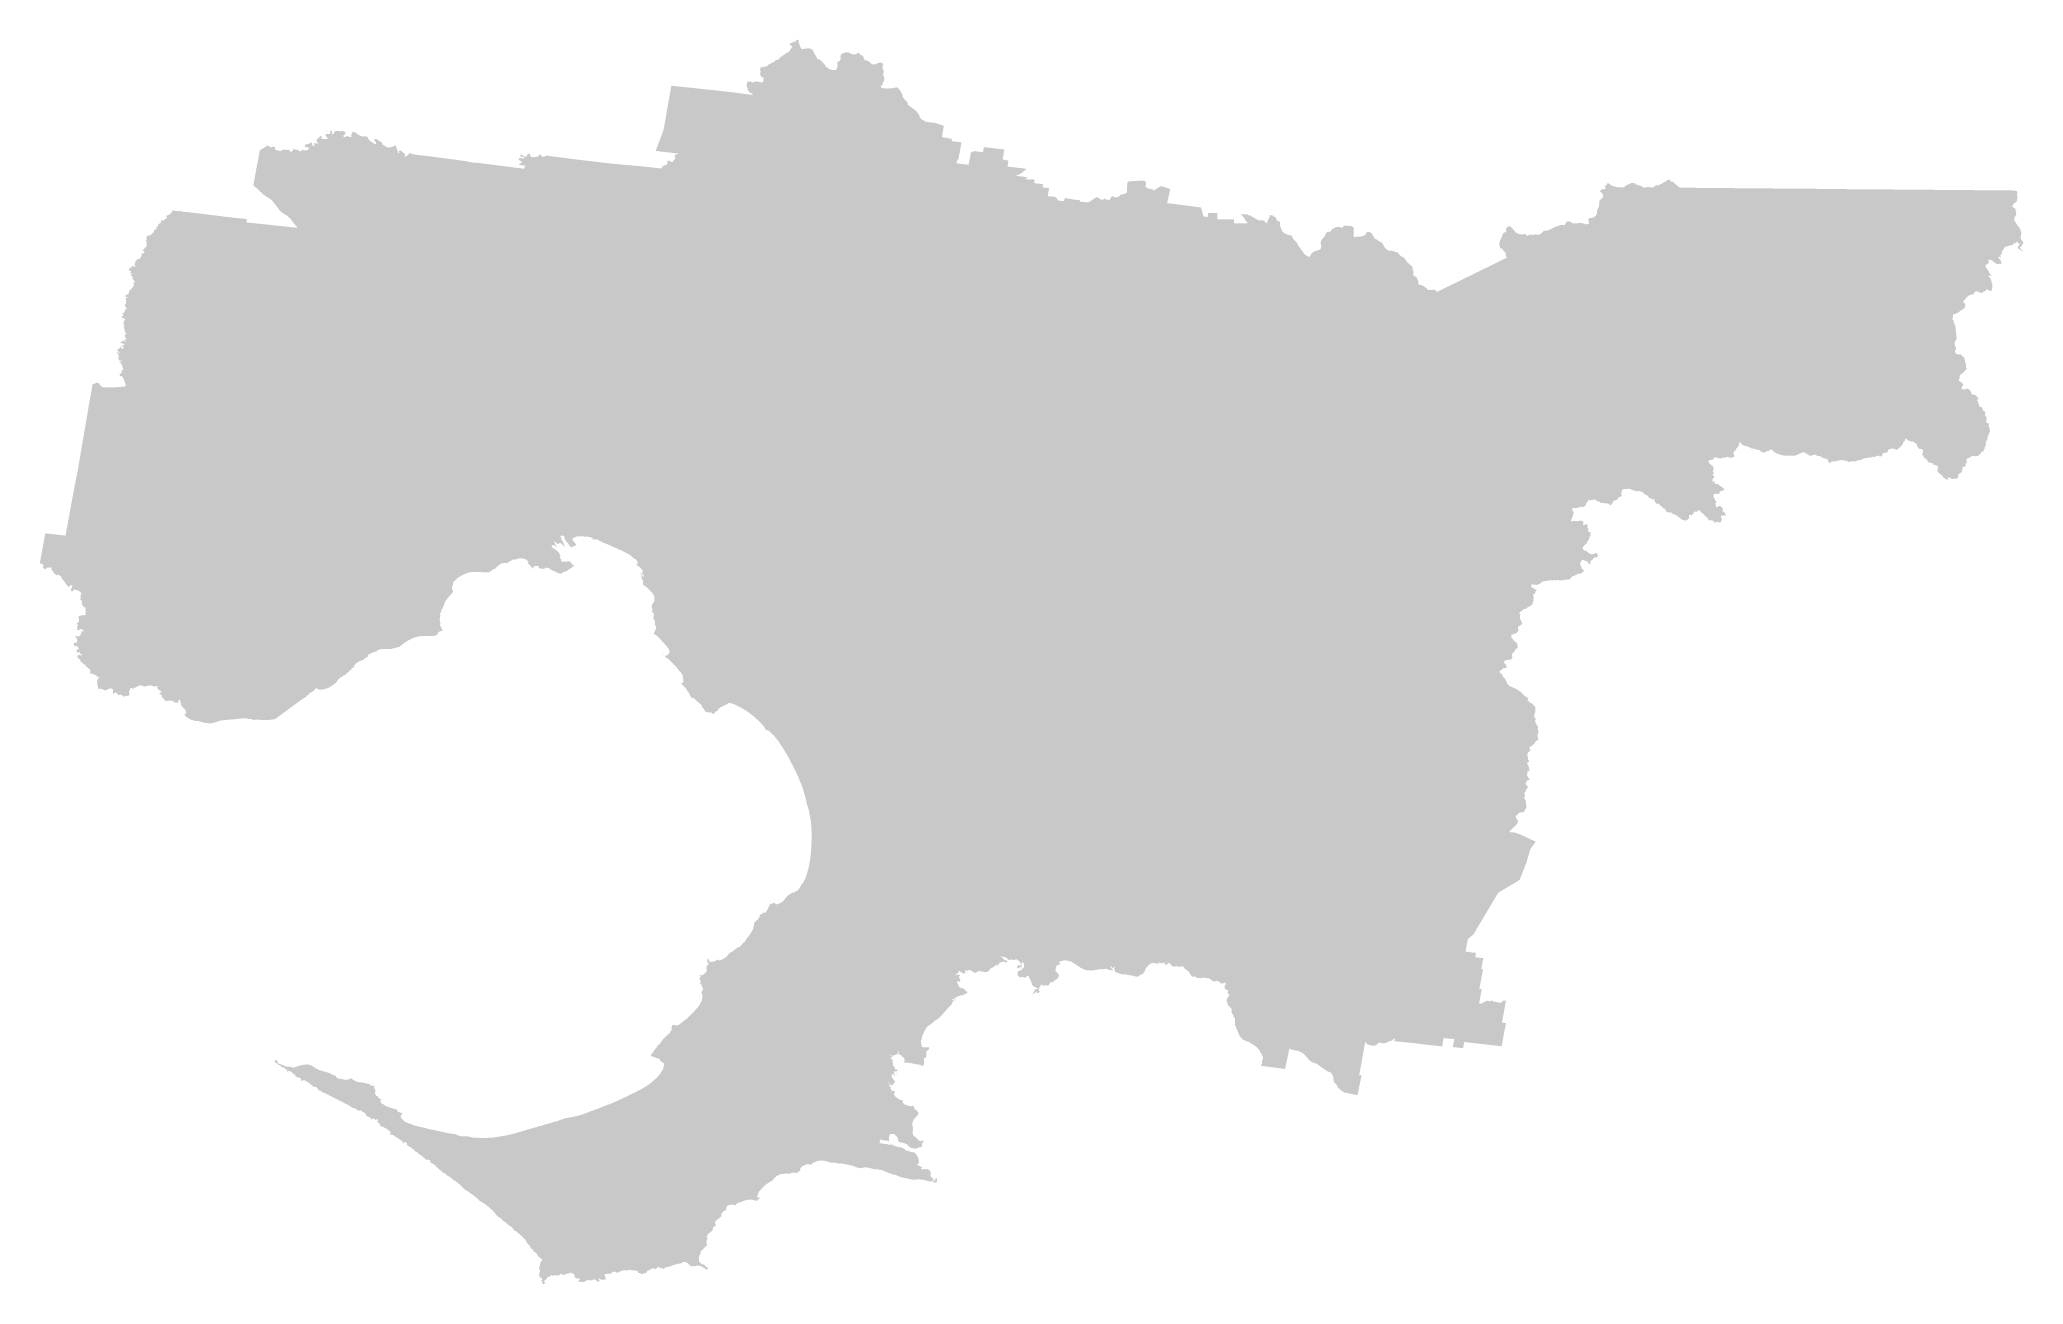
# Model space of a CAD drawing. Header units: inches. Extents: x 144.44 to 146.19, y -38.5 to -37.4.
import ezdxf

# ---------------------------------------------------------------- set-up
doc = ezdxf.new("R2010")
doc.units = ezdxf.units.IN
doc.header["$MEASUREMENT"] = 0

msp = doc.modelspace()

# ---------------------------------------------------------------- hatches: boundary and pattern name
for points in [[(144.4441, -37.8641), (144.449, -37.8371), (144.4668, -37.8391), (144.4753, -37.7931), (144.4777, -37.7814), (144.4777, -37.781), (144.4875, -37.7236), (144.4894, -37.7132), (144.4895, -37.7129), (144.4906, -37.7057), (144.4917, -37.7054), (144.4942, -37.7043), (144.4956, -37.7044), (144.4965, -37.705), (144.4977, -37.7068), (144.4989, -37.7079), (144.5006, -37.7084), (144.5021, -37.7085), (144.5058, -37.7084), (144.5094, -37.7085), (144.52, -37.7075), (144.5193, -37.7041), (144.5173, -37.6994), (144.5166, -37.6987), (144.5148, -37.6982), (144.5146, -37.6977), (144.5146, -37.6972), (144.515, -37.6964), (144.516, -37.6959), (144.5164, -37.6951), (144.5163, -37.694), (144.5165, -37.6935), (144.5171, -37.6928), (144.5178, -37.6926), (144.5179, -37.6925), (144.5168, -37.6903), (144.5168, -37.6896), (144.517, -37.689), (144.5163, -37.6886), (144.5159, -37.6872), (144.5146, -37.6864), (144.5147, -37.6858), (144.5149, -37.6857), (144.515, -37.6856), (144.5155, -37.6856), (144.5163, -37.6858), (144.5165, -37.6855), (144.5162, -37.6847), (144.515, -37.6848), (144.5141, -37.6846), (144.5138, -37.6841), (144.5136, -37.6829), (144.5136, -37.6796), (144.5132, -37.6789), (144.5126, -37.6784), (144.5121, -37.6775), (144.5121, -37.6771), (144.5124, -37.677), (144.5134, -37.6779), (144.514, -37.6781), (144.5142, -37.678), (144.5142, -37.6773), (144.5139, -37.6768), (144.5123, -37.6761), (144.5121, -37.6755), (144.5124, -37.6753), (144.5127, -37.6753), (144.513, -37.6748), (144.5139, -37.6744), (144.5153, -37.6727), (144.5158, -37.673), (144.5163, -37.6743), (144.5165, -37.6746), (144.5169, -37.6747), (144.5173, -37.6745), (144.5173, -37.6737), (144.5183, -37.6731), (144.5185, -37.6728), (144.5174, -37.6723), (144.5163, -37.6722), (144.5159, -37.6718), (144.5162, -37.6715), (144.518, -37.6713), (144.5186, -37.6705), (144.5186, -37.6703), (144.5168, -37.6694), (144.5163, -37.6698), (144.516, -37.6698), (144.5153, -37.6683), (144.5156, -37.668), (144.5165, -37.668), (144.518, -37.6669), (144.5188, -37.6672), (144.5193, -37.6681), (144.5198, -37.6682), (144.5202, -37.6681), (144.5203, -37.6677), (144.5195, -37.6673), (144.5192, -37.667), (144.5192, -37.6669), (144.5192, -37.6662), (144.5196, -37.6658), (144.5205, -37.6661), (144.5209, -37.6661), (144.5211, -37.6659), (144.5199, -37.6648), (144.519, -37.6646), (144.5196, -37.6634), (144.5193, -37.663), (144.5188, -37.6628), (144.5187, -37.6626), (144.5195, -37.6624), (144.5196, -37.662), (144.5196, -37.6614), (144.5207, -37.6608), (144.5204, -37.6604), (144.5193, -37.6602), (144.5189, -37.6598), (144.519, -37.6596), (144.5195, -37.6592), (144.5195, -37.6586), (144.5185, -37.6583), (144.5183, -37.6581), (144.5192, -37.6575), (144.5194, -37.6571), (144.5185, -37.6569), (144.5185, -37.6562), (144.518, -37.6555), (144.5189, -37.655), (144.5186, -37.6544), (144.5181, -37.6542), (144.5178, -37.6537), (144.5187, -37.6527), (144.5182, -37.6521), (144.5181, -37.6514), (144.5173, -37.6507), (144.5189, -37.6501), (144.5183, -37.6493), (144.5192, -37.6486), (144.5193, -37.6483), (144.5191, -37.6478), (144.5187, -37.6476), (144.5172, -37.6475), (144.5169, -37.6473), (144.5163, -37.646), (144.5165, -37.6457), (144.5172, -37.6455), (144.5177, -37.6452), (144.5176, -37.6446), (144.5178, -37.6437), (144.5168, -37.6431), (144.5167, -37.6429), (144.5172, -37.6427), (144.5185, -37.6424), (144.5189, -37.642), (144.5191, -37.6415), (144.519, -37.6409), (144.5195, -37.6402), (144.5194, -37.6389), (144.5199, -37.6389), (144.5207, -37.6401), (144.5209, -37.6399), (144.5204, -37.6384), (144.5205, -37.6379), (144.52, -37.6374), (144.5191, -37.637), (144.5193, -37.6366), (144.519, -37.6357), (144.5195, -37.6353), (144.5199, -37.6347), (144.5202, -37.633), (144.5201, -37.6322), (144.5201, -37.6307), (144.5198, -37.6301), (144.5198, -37.6296), (144.5203, -37.6294), (144.5215, -37.6295), (144.5216, -37.6293), (144.5207, -37.6286), (144.5193, -37.6279), (144.52, -37.6272), (144.5219, -37.6262), (144.523, -37.6241), (144.5231, -37.6237), (144.5228, -37.6231), (144.5229, -37.6227), (144.5232, -37.6225), (144.5239, -37.6229), (144.5242, -37.6228), (144.5244, -37.6223), (144.5243, -37.6218), (144.5258, -37.6206), (144.5273, -37.6183), (144.5273, -37.6179), (144.5267, -37.6173), (144.5265, -37.6169), (144.5267, -37.6164), (144.5276, -37.616), (144.5278, -37.6152), (144.5277, -37.6144), (144.5279, -37.6142), (144.5277, -37.6141), (144.5272, -37.6143), (144.5269, -37.6142), (144.5259, -37.6124), (144.5258, -37.6118), (144.5262, -37.6109), (144.524, -37.6096), (144.5242, -37.6091), (144.5255, -37.6085), (144.5257, -37.6082), (144.5253, -37.6079), (144.5241, -37.6078), (144.5237, -37.6076), (144.5239, -37.6071), (144.5244, -37.6066), (144.5246, -37.6059), (144.5243, -37.6056), (144.5232, -37.6056), (144.5226, -37.6051), (144.5227, -37.6046), (144.523, -37.6043), (144.5233, -37.6032), (144.5237, -37.6029), (144.5247, -37.603), (144.5253, -37.6016), (144.5258, -37.6009), (144.5271, -37.602), (144.5277, -37.6021), (144.5283, -37.6019), (144.5284, -37.6013), (144.5274, -37.5997), (144.5281, -37.5994), (144.5283, -37.5991), (144.5276, -37.5984), (144.5275, -37.5983), (144.5288, -37.5974), (144.5297, -37.5958), (144.5298, -37.5951), (144.5301, -37.5949), (144.5307, -37.5954), (144.5311, -37.5954), (144.5317, -37.5951), (144.5326, -37.5942), (144.5334, -37.5931), (144.5337, -37.5921), (144.5342, -37.5916), (144.5341, -37.5912), (144.5335, -37.5908), (144.5334, -37.5902), (144.5338, -37.5903), (144.5343, -37.5906), (144.5349, -37.5905), (144.5364, -37.5894), (144.536, -37.5882), (144.5343, -37.5884), (144.5359, -37.5867), (144.5367, -37.5855), (144.5386, -37.5837), (144.5383, -37.5824), (144.5385, -37.5817), (144.5378, -37.5787), (144.5387, -37.5774), (144.538, -37.5769), (144.5379, -37.5764), (144.5382, -37.5757), (144.5392, -37.5749), (144.5391, -37.5743), (144.5395, -37.5742), (144.5406, -37.5746), (144.5417, -37.5739), (144.5424, -37.5738), (144.5426, -37.5731), (144.5431, -37.5728), (144.5434, -37.5722), (144.5445, -37.5718), (144.5448, -37.5713), (144.5449, -37.5696), (144.5453, -37.5693), (144.546, -37.5696), (144.5462, -37.5694), (144.5468, -37.5682), (144.5469, -37.5673), (144.5477, -37.5671), (144.5479, -37.5667), (144.5478, -37.5663), (144.5478, -37.566), (144.548, -37.5659), (144.5486, -37.5658), (144.5484, -37.5653), (144.5487, -37.5645), (144.5496, -37.5639), (144.5506, -37.5637), (144.5508, -37.5621), (144.5514, -37.5611), (144.552, -37.561), (144.5529, -37.5613), (144.553, -37.5613), (144.5544, -37.5601), (144.5561, -37.5592), (144.5562, -37.5589), (144.5557, -37.5576), (144.5557, -37.5571), (144.5559, -37.5568), (144.5577, -37.5564), (144.5593, -37.5553), (144.56, -37.5545), (144.5603, -37.5538), (144.5608, -37.5534), (144.5611, -37.5524), (144.5672, -37.5531), (144.5683, -37.5525), (144.5692, -37.5534), (144.5729, -37.5538), (144.5733, -37.5537), (144.5867, -37.5553), (144.609, -37.5581), (144.6267, -37.56), (144.6262, -37.5629), (144.6716, -37.5677), (144.6705, -37.5666), (144.6645, -37.5591), (144.6623, -37.5571), (144.6582, -37.5546), (144.6561, -37.5529), (144.6498, -37.5447), (144.6481, -37.5429), (144.647, -37.542), (144.643, -37.5396), (144.6412, -37.5383), (144.6324, -37.5301), (144.6355, -37.513), (144.6368, -37.5067), (144.638, -37.4995), (144.645, -37.495), (144.645, -37.495), (144.6454, -37.4955), (144.6474, -37.4963), (144.648, -37.4969), (144.6484, -37.4967), (144.6491, -37.4961), (144.6496, -37.4962), (144.6503, -37.4965), (144.6513, -37.4965), (144.6517, -37.4968), (144.6517, -37.4974), (144.6514, -37.4979), (144.6514, -37.4985), (144.6516, -37.4988), (144.6524, -37.499), (144.6528, -37.4995), (144.6531, -37.4993), (144.6538, -37.4994), (144.6543, -37.4992), (144.6549, -37.4994), (144.6552, -37.4999), (144.6565, -37.5001), (144.6577, -37.4993), (144.6589, -37.4989), (144.6598, -37.4984), (144.6602, -37.4985), (144.6602, -37.499), (144.6605, -37.4991), (144.6614, -37.4992), (144.6626, -37.4987), (144.6634, -37.4988), (144.6641, -37.4991), (144.6645, -37.4995), (144.6649, -37.5), (144.6649, -37.5005), (144.6651, -37.5009), (144.6656, -37.5011), (144.6658, -37.5011), (144.6662, -37.5003), (144.6672, -37.4997), (144.6674, -37.4984), (144.6679, -37.4982), (144.6689, -37.4983), (144.6694, -37.4987), (144.6694, -37.4989), (144.6696, -37.499), (144.6707, -37.4988), (144.6714, -37.4989), (144.6722, -37.4994), (144.6725, -37.4998), (144.6738, -37.5004), (144.6744, -37.5), (144.6749, -37.4993), (144.6749, -37.4989), (144.6752, -37.4988), (144.6756, -37.4988), (144.6769, -37.4994), (144.6789, -37.4995), (144.6795, -37.4994), (144.6805, -37.499), (144.6811, -37.4984), (144.6817, -37.4982), (144.6817, -37.4978), (144.6809, -37.4977), (144.6807, -37.4968), (144.6799, -37.4962), (144.6784, -37.4965), (144.6779, -37.4965), (144.6777, -37.4962), (144.6778, -37.4958), (144.6783, -37.4944), (144.6788, -37.4941), (144.68, -37.4939), (144.682, -37.4933), (144.6831, -37.4926), (144.6837, -37.4925), (144.6839, -37.4926), (144.6841, -37.4929), (144.6846, -37.4954), (144.685, -37.4956), (144.6857, -37.4954), (144.6862, -37.4947), (144.6862, -37.494), (144.6859, -37.4933), (144.6861, -37.493), (144.6867, -37.4929), (144.6888, -37.4935), (144.6893, -37.4933), (144.6892, -37.4929), (144.6886, -37.4922), (144.6885, -37.4914), (144.6882, -37.4909), (144.688, -37.4904), (144.6882, -37.4899), (144.6917, -37.4867), (144.6921, -37.4866), (144.6925, -37.487), (144.6927, -37.4875), (144.6923, -37.4885), (144.693, -37.4892), (144.6944, -37.4894), (144.6978, -37.4892), (144.6979, -37.4888), (144.6978, -37.4883), (144.6968, -37.4875), (144.6962, -37.4865), (144.6961, -37.4858), (144.6962, -37.4851), (144.6967, -37.4849), (144.6989, -37.485), (144.6999, -37.4848), (144.7001, -37.4843), (144.7, -37.4836), (144.7006, -37.4822), (144.7011, -37.4819), (144.7015, -37.482), (144.7018, -37.4827), (144.7018, -37.4836), (144.7015, -37.4848), (144.702, -37.4853), (144.7025, -37.4852), (144.7032, -37.4848), (144.7033, -37.484), (144.7043, -37.4827), (144.7047, -37.4824), (144.7067, -37.4822), (144.7089, -37.4825), (144.7111, -37.4824), (144.7126, -37.4828), (144.7134, -37.4835), (144.7137, -37.4843), (144.7134, -37.485), (144.7124, -37.4856), (144.7118, -37.4864), (144.7118, -37.487), (144.712, -37.4874), (144.7127, -37.4877), (144.7136, -37.4875), (144.7142, -37.487), (144.715, -37.4868), (144.7155, -37.4868), (144.7163, -37.4873), (144.7169, -37.4875), (144.7184, -37.4876), (144.7188, -37.4874), (144.719, -37.4871), (144.7187, -37.4862), (144.7187, -37.4856), (144.7195, -37.4837), (144.7199, -37.4833), (144.7203, -37.4832), (144.7216, -37.4834), (144.7226, -37.4838), (144.7232, -37.4842), (144.7244, -37.4854), (144.7256, -37.4859), (144.7262, -37.4865), (144.7296, -37.4872), (144.7315, -37.487), (144.7325, -37.4873), (144.7334, -37.4881), (144.7335, -37.4889), (144.7341, -37.4898), (144.7358, -37.4916), (144.7369, -37.492), (144.738, -37.493), (144.7391, -37.4937), (144.7395, -37.4939), (144.7403, -37.4938), (144.7406, -37.4932), (144.7405, -37.4926), (144.7391, -37.4905), (144.739, -37.4897), (144.7396, -37.4894), (144.7405, -37.4893), (144.7429, -37.4905), (144.7432, -37.491), (144.7436, -37.4913), (144.7455, -37.4922), (144.7457, -37.4927), (144.7457, -37.4933), (144.7459, -37.4939), (144.7462, -37.4942), (144.7479, -37.4949), (144.7485, -37.4957), (144.7502, -37.4966), (144.7515, -37.4967), (144.7519, -37.497), (144.7555, -37.496), (144.7575, -37.4948), (144.7586, -37.4972), (144.7593, -37.499), (144.7598, -37.5016), (144.761, -37.5018), (144.7604, -37.4995), (144.7628, -37.4996), (144.7637, -37.5007), (144.7648, -37.5018), (144.7663, -37.5027), (144.7659, -37.5036), (144.7659, -37.5045), (144.766, -37.5047), (144.7669, -37.505), (144.7671, -37.5045), (144.7691, -37.503), (144.7701, -37.5019), (144.7704, -37.5018), (144.7712, -37.502), (144.7731, -37.5029), (144.786, -37.5044), (144.7906, -37.505), (144.8213, -37.5091), (144.8213, -37.5094), (144.8289, -37.5105), (144.8289, -37.5102), (144.8709, -37.5156), (144.871, -37.5156), (144.8712, -37.5153), (144.8713, -37.5149), (144.8714, -37.5145), (144.8717, -37.5141), (144.872, -37.5136), (144.872, -37.5132), (144.8718, -37.513), (144.8713, -37.5129), (144.8706, -37.5127), (144.8703, -37.5126), (144.87, -37.5124), (144.8696, -37.5125), (144.8688, -37.5125), (144.8681, -37.5124), (144.8675, -37.5123), (144.8669, -37.5121), (144.8666, -37.5117), (144.8667, -37.5113), (144.8671, -37.511), (144.8676, -37.5108), (144.8682, -37.5106), (144.8686, -37.5104), (144.8691, -37.51), (144.8693, -37.5097), (144.8692, -37.5095), (144.8687, -37.5093), (144.8683, -37.5091), (144.8678, -37.5089), (144.8677, -37.5085), (144.8676, -37.5083), (144.8673, -37.5081), (144.8669, -37.5082), (144.8666, -37.5081), (144.8663, -37.5076), (144.8662, -37.5071), (144.8663, -37.5069), (144.8667, -37.5067), (144.8669, -37.5065), (144.8671, -37.5063), (144.8675, -37.5061), (144.8677, -37.5059), (144.8681, -37.5057), (144.8684, -37.5059), (144.8688, -37.5061), (144.8691, -37.5064), (144.8694, -37.5067), (144.8698, -37.5069), (144.8701, -37.5067), (144.8701, -37.5062), (144.8703, -37.5059), (144.8706, -37.5059), (144.8709, -37.506), (144.8711, -37.5061), (144.8712, -37.5059), (144.8712, -37.5056), (144.8711, -37.5053), (144.8708, -37.5052), (144.8702, -37.5053), (144.8693, -37.5053), (144.8685, -37.5051), (144.8678, -37.5044), (144.8677, -37.5039), (144.8676, -37.5035), (144.8678, -37.5033), (144.8681, -37.5033), (144.8686, -37.5033), (144.8688, -37.5032), (144.8692, -37.5031), (144.8694, -37.5032), (144.8696, -37.5035), (144.8696, -37.5038), (144.8699, -37.5042), (144.8702, -37.5044), (144.8706, -37.5044), (144.8712, -37.5047), (144.8715, -37.5049), (144.872, -37.5049), (144.8724, -37.5049), (144.873, -37.5048), (144.8734, -37.5046), (144.8738, -37.5044), (144.8738, -37.5042), (144.8733, -37.504), (144.8732, -37.5037), (144.8735, -37.5033), (144.874, -37.5031), (144.8745, -37.5028), (144.8747, -37.5027), (144.875, -37.5025), (144.8753, -37.5023), (144.8754, -37.5021), (144.8756, -37.5021), (144.876, -37.5023), (144.8762, -37.5026), (144.8762, -37.5031), (144.8763, -37.5035), (144.8762, -37.5038), (144.8764, -37.5041), (144.8768, -37.5044), (144.8771, -37.5047), (144.8773, -37.5051), (144.8777, -37.5054), (144.8782, -37.5054), (144.8784, -37.5052), (144.8786, -37.5052), (144.879, -37.5052), (144.8793, -37.5054), (144.8802, -37.5054), (144.881, -37.5053), (144.8821, -37.5051), (144.883, -37.5049), (144.8838, -37.5047), (144.8839, -37.5045), (144.8837, -37.5041), (144.8834, -37.5037), (144.8835, -37.5035), (144.8849, -37.5031), (144.8861, -37.5039), (144.8866, -37.5047), (144.8871, -37.505), (144.8887, -37.505), (144.8904, -37.504), (144.9171, -37.5074), (144.95, -37.5113), (144.9537, -37.5116), (144.9542, -37.5117), (144.9672, -37.5128), (144.9772, -37.5137), (144.9807, -37.5141), (144.9919, -37.5154), (144.9922, -37.5147), (144.9932, -37.5142), (144.993, -37.5136), (144.9931, -37.5134), (144.994, -37.5129), (144.9946, -37.5127), (144.9952, -37.5127), (144.9959, -37.5123), (144.9966, -37.5121), (144.9968, -37.5118), (144.9971, -37.5117), (144.9972, -37.5114), (144.9971, -37.5109), (144.9975, -37.5102), (144.9975, -37.5095), (144.9971, -37.5091), (144.997, -37.5085), (144.9982, -37.5087), (144.9996, -37.5085), (145.0006, -37.5096), (145.0019, -37.5098), (145.0021, -37.5097), (145.0019, -37.5092), (145.0024, -37.509), (145.0027, -37.5087), (145.0028, -37.508), (145.0035, -37.5077), (145.0037, -37.5074), (145.0038, -37.507), (145.0043, -37.5066), (145.0044, -37.506), (145.0041, -37.5057), (145.0039, -37.5046), (145.0037, -37.5041), (145.0037, -37.5038), (145.0043, -37.5031), (145.0052, -37.5031), (145.006, -37.5025), (145.0064, -37.5025), (145.0068, -37.5027), (145.0072, -37.5022), (144.987, -37.4999), (144.994, -37.4812), (145.0008, -37.4424), (145.0186, -37.4442), (145.0552, -37.4482), (145.0668, -37.4498), (145.0729, -37.4506), (145.0716, -37.4491), (145.0698, -37.4484), (145.0693, -37.4474), (145.0691, -37.4471), (145.0681, -37.4464), (145.0679, -37.4461), (145.0682, -37.4453), (145.0683, -37.445), (145.0669, -37.4421), (145.0675, -37.4413), (145.0678, -37.4386), (145.0714, -37.439), (145.0732, -37.4395), (145.0749, -37.4386), (145.0758, -37.4386), (145.0781, -37.4389), (145.0808, -37.4398), (145.0813, -37.4388), (145.0822, -37.4381), (145.0818, -37.4372), (145.0824, -37.4354), (145.0806, -37.4349), (145.0799, -37.4338), (145.0793, -37.4332), (145.0789, -37.4324), (145.0794, -37.4314), (145.0792, -37.4306), (145.0795, -37.4295), (145.0788, -37.4285), (145.0795, -37.4275), (145.0793, -37.4263), (145.0828, -37.4257), (145.0855, -37.425), (145.0862, -37.424), (145.0874, -37.4232), (145.0885, -37.4228), (145.0894, -37.4221), (145.0918, -37.4211), (145.0928, -37.4198), (145.0945, -37.4197), (145.0951, -37.4195), (145.096, -37.418), (145.1012, -37.4143), (145.1018, -37.4139), (145.1046, -37.4124), (145.1054, -37.4113), (145.1059, -37.4103), (145.1069, -37.4089), (145.1077, -37.4083), (145.105, -37.4059), (145.1051, -37.4055), (145.1079, -37.404), (145.1107, -37.4032), (145.1111, -37.4017), (145.1129, -37.4022), (145.1132, -37.4043), (145.114, -37.407), (145.1148, -37.4087), (145.1156, -37.4093), (145.1153, -37.4102), (145.1181, -37.4097), (145.1224, -37.4094), (145.125, -37.4103), (145.1298, -37.419), (145.1314, -37.4193), (145.1324, -37.42), (145.1337, -37.4212), (145.1362, -37.424), (145.1366, -37.4247), (145.1368, -37.4256), (145.138, -37.4262), (145.1407, -37.428), (145.1414, -37.4283), (145.1456, -37.4286), (145.1462, -37.4283), (145.1468, -37.4269), (145.1474, -37.4246), (145.147, -37.4227), (145.147, -37.422), (145.1473, -37.4216), (145.1489, -37.4207), (145.1498, -37.4196), (145.15, -37.4186), (145.1499, -37.4166), (145.1503, -37.4149), (145.1507, -37.4145), (145.152, -37.4138), (145.1534, -37.4132), (145.1546, -37.4129), (145.1559, -37.4128), (145.157, -37.413), (145.1601, -37.4145), (145.1618, -37.415), (145.1632, -37.4146), (145.1652, -37.4136), (145.1659, -37.4131), (145.1673, -37.415), (145.1686, -37.4155), (145.1699, -37.4165), (145.1703, -37.4178), (145.1714, -37.42), (145.1731, -37.4201), (145.1737, -37.4203), (145.1753, -37.4213), (145.1771, -37.4231), (145.1785, -37.4236), (145.1793, -37.4237), (145.1802, -37.4236), (145.183, -37.4224), (145.1847, -37.4219), (145.1858, -37.4219), (145.1865, -37.4222), (145.187, -37.4226), (145.1873, -37.4232), (145.1873, -37.424), (145.1868, -37.426), (145.1869, -37.4263), (145.1881, -37.4297), (145.1882, -37.4305), (145.1873, -37.432), (145.1872, -37.4325), (145.1885, -37.4353), (145.1887, -37.4368), (145.1884, -37.4378), (145.1871, -37.4402), (145.1869, -37.4417), (145.1854, -37.443), (145.1854, -37.4434), (145.1856, -37.4438), (145.1861, -37.4442), (145.187, -37.4445), (145.1906, -37.4449), (145.1926, -37.4447), (145.195, -37.4448), (145.1964, -37.4444), (145.1969, -37.4443), (145.1978, -37.4442), (145.1991, -37.4438), (145.2002, -37.444), (145.202, -37.4459), (145.2028, -37.4471), (145.2045, -37.4505), (145.205, -37.4524), (145.2053, -37.453), (145.2054, -37.4531), (145.206, -37.4539), (145.2089, -37.457), (145.2092, -37.4574), (145.2092, -37.4588), (145.2095, -37.4594), (145.2165, -37.4644), (145.2192, -37.4681), (145.2199, -37.4703), (145.2211, -37.4718), (145.2223, -37.4726), (145.2255, -37.4743), (145.2335, -37.4752), (145.2356, -37.4759), (145.2364, -37.4762), (145.241, -37.4777), (145.2393, -37.4878), (145.244, -37.4883), (145.2439, -37.4887), (145.2481, -37.4892), (145.2478, -37.4912), (145.2566, -37.4923), (145.2538, -37.5075), (145.2531, -37.5077), (145.2521, -37.5103), (145.252, -37.5108), (145.262, -37.512), (145.2628, -37.5122), (145.2649, -37.5012), (145.2653, -37.5011), (145.2658, -37.5009), (145.2662, -37.5007), (145.2666, -37.5005), (145.2671, -37.5003), (145.2675, -37.5), (145.2755, -37.501), (145.2763, -37.4965), (145.284, -37.4974), (145.2944, -37.4986), (145.2928, -37.5069), (145.2934, -37.507), (145.2935, -37.5074), (145.2939, -37.5079), (145.298, -37.5083), (145.2971, -37.5137), (145.3138, -37.5156), (145.3138, -37.5157), (145.3091, -37.5198), (145.306, -37.521), (145.3048, -37.5219), (145.3146, -37.523), (145.3145, -37.5234), (145.314, -37.524), (145.3124, -37.5246), (145.3176, -37.5252), (145.3177, -37.5249), (145.3211, -37.5252), (145.3206, -37.5282), (145.3228, -37.5284), (145.3228, -37.5286), (145.3285, -37.5291), (145.328, -37.532), (145.3338, -37.5326), (145.3327, -37.5392), (145.3326, -37.5398), (145.3374, -37.5402), (145.3388, -37.5403), (145.3401, -37.5411), (145.3406, -37.5419), (145.3412, -37.5428), (145.3416, -37.5435), (145.3419, -37.5436), (145.347, -37.5442), (145.3476, -37.5414), (145.3564, -37.5429), (145.3611, -37.5434), (145.3609, -37.5446), (145.3641, -37.5449), (145.3664, -37.5451), (145.3684, -37.5453), (145.3758, -37.5405), (145.3799, -37.5429), (145.3817, -37.5429), (145.382, -37.5423), (145.3823, -37.5421), (145.3835, -37.542), (145.3838, -37.5426), (145.3843, -37.5429), (145.3844, -37.5429), (145.3846, -37.543), (145.3856, -37.5428), (145.3866, -37.5434), (145.3876, -37.5425), (145.3878, -37.5412), (145.3886, -37.541), (145.3891, -37.54), (145.3896, -37.5397), (145.3903, -37.5402), (145.3927, -37.5409), (145.3939, -37.5409), (145.3956, -37.5397), (145.3972, -37.5384), (145.4012, -37.5375), (145.4024, -37.5363), (145.4025, -37.5311), (145.4028, -37.528), (145.4034, -37.5271), (145.405, -37.5266), (145.4108, -37.5264), (145.4133, -37.526), (145.4176, -37.5262), (145.4187, -37.5266), (145.4192, -37.5293), (145.4185, -37.5315), (145.4214, -37.5332), (145.4254, -37.5338), (145.4261, -37.5346), (145.426, -37.535), (145.4298, -37.5323), (145.4327, -37.5308), (145.4405, -37.5334), (145.4394, -37.5388), (145.4378, -37.5459), (145.4428, -37.5465), (145.4455, -37.5468), (145.4677, -37.5498), (145.4699, -37.5577), (145.4734, -37.5581), (145.4742, -37.5547), (145.482, -37.5547), (145.482, -37.5601), (145.4968, -37.5602), (145.4968, -37.5621), (145.4968, -37.5636), (145.4982, -37.5636), (145.5088, -37.5637), (145.5082, -37.5626), (145.5071, -37.5617), (145.5065, -37.5601), (145.5037, -37.5567), (145.5025, -37.5559), (145.508, -37.5559), (145.5112, -37.557), (145.5187, -37.5612), (145.5204, -37.561), (145.5232, -37.5613), (145.5253, -37.5637), (145.5256, -37.5636), (145.5262, -37.5628), (145.5262, -37.5621), (145.5265, -37.5612), (145.528, -37.5585), (145.5281, -37.5577), (145.528, -37.5567), (145.5283, -37.5566), (145.5315, -37.5569), (145.5312, -37.5573), (145.5317, -37.5578), (145.5332, -37.5581), (145.5337, -37.5585), (145.5341, -37.5603), (145.5349, -37.5614), (145.5373, -37.5624), (145.5375, -37.5626), (145.5372, -37.5644), (145.5375, -37.5662), (145.5392, -37.5705), (145.5402, -37.5717), (145.5413, -37.5725), (145.5444, -37.5739), (145.5451, -37.5741), (145.5471, -37.5743), (145.5476, -37.5746), (145.5483, -37.5763), (145.5496, -37.5783), (145.5526, -37.5812), (145.5527, -37.5819), (145.5537, -37.5838), (145.5557, -37.5866), (145.557, -37.5881), (145.5582, -37.5903), (145.5609, -37.5925), (145.5626, -37.5932), (145.5632, -37.5931), (145.5641, -37.5924), (145.5646, -37.5911), (145.5665, -37.5889), (145.5691, -37.5879), (145.5726, -37.5868), (145.5732, -37.5863), (145.5736, -37.5841), (145.5736, -37.5827), (145.5731, -37.5817), (145.5733, -37.5799), (145.5735, -37.5792), (145.575, -37.5768), (145.5765, -37.5757), (145.578, -37.572), (145.5793, -37.5714), (145.58, -37.5712), (145.5816, -37.5712), (145.582, -37.571), (145.5825, -37.5697), (145.583, -37.5692), (145.5861, -37.5673), (145.5877, -37.5669), (145.5893, -37.5669), (145.5923, -37.5677), (145.5936, -37.5659), (145.5948, -37.5658), (145.5999, -37.5661), (145.6009, -37.5665), (145.6019, -37.5674), (145.6024, -37.5681), (145.6025, -37.5687), (145.6022, -37.57), (145.6025, -37.5716), (145.6021, -37.5725), (145.6021, -37.5735), (145.6022, -37.5749), (145.6025, -37.5761), (145.6028, -37.576), (145.6042, -37.5756), (145.607, -37.5756), (145.6093, -37.5752), (145.6124, -37.5741), (145.6138, -37.5716), (145.6149, -37.571), (145.618, -37.5723), (145.6208, -37.5771), (145.6227, -37.5781), (145.6256, -37.5801), (145.6273, -37.5808), (145.6299, -37.5856), (145.6326, -37.5876), (145.6377, -37.5883), (145.6388, -37.589), (145.6407, -37.5892), (145.6432, -37.5919), (145.6446, -37.5931), (145.6469, -37.594), (145.6481, -37.5962), (145.6498, -37.5984), (145.6513, -37.5998), (145.6527, -37.6007), (145.6541, -37.6022), (145.6543, -37.603), (145.6543, -37.6044), (145.655, -37.6064), (145.6551, -37.607), (145.6545, -37.6086), (145.6549, -37.6094), (145.6558, -37.6104), (145.6575, -37.611), (145.6577, -37.6114), (145.6581, -37.6121), (145.6591, -37.6152), (145.6591, -37.6175), (145.6593, -37.6178), (145.6614, -37.618), (145.6625, -37.6183), (145.6658, -37.6204), (145.6673, -37.6221), (145.6687, -37.6226), (145.6695, -37.6226), (145.6702, -37.6226), (145.6723, -37.6223), (145.6734, -37.6223), (145.6748, -37.623), (145.6758, -37.6242), (145.7373, -37.594), (145.7368, -37.5937), (145.7362, -37.5899), (145.736, -37.5896), (145.7338, -37.5873), (145.7335, -37.5865), (145.7331, -37.586), (145.7323, -37.5858), (145.7312, -37.5859), (145.7311, -37.5857), (145.7311, -37.5847), (145.7306, -37.5821), (145.7312, -37.5789), (145.733, -37.5752), (145.7337, -37.5731), (145.7341, -37.5725), (145.7356, -37.5717), (145.7366, -37.5709), (145.7368, -37.5706), (145.7364, -37.5685), (145.7375, -37.5672), (145.7387, -37.5664), (145.7398, -37.5663), (145.7406, -37.5667), (145.7434, -37.5695), (145.7442, -37.5705), (145.7447, -37.5717), (145.7451, -37.5719), (145.7485, -37.5733), (145.75, -37.5735), (145.7517, -37.5735), (145.7528, -37.5729), (145.7541, -37.5737), (145.7546, -37.5743), (145.7553, -37.5748), (145.756, -37.5743), (145.7569, -37.5737), (145.7582, -37.5736), (145.7598, -37.5741), (145.7615, -37.5735), (145.7624, -37.5735), (145.764, -37.5738), (145.7661, -37.5736), (145.7691, -37.5712), (145.7698, -37.5703), (145.7714, -37.5703), (145.774, -37.5699), (145.7781, -37.5677), (145.7809, -37.5665), (145.7851, -37.5651), (145.787, -37.5654), (145.7885, -37.565), (145.7893, -37.5633), (145.7908, -37.562), (145.793, -37.5621), (145.7955, -37.5639), (145.7975, -37.5636), (145.7994, -37.5637), (145.8026, -37.5633), (145.8069, -37.5646), (145.8092, -37.5644), (145.8098, -37.5636), (145.8096, -37.5623), (145.8091, -37.5612), (145.809, -37.56), (145.8103, -37.5589), (145.8122, -37.559), (145.8145, -37.5581), (145.8161, -37.5567), (145.8162, -37.5563), (145.8168, -37.5537), (145.8169, -37.5517), (145.8181, -37.5497), (145.8185, -37.5487), (145.8187, -37.5451), (145.8189, -37.5441), (145.8193, -37.5434), (145.8216, -37.5411), (145.8221, -37.54), (145.8221, -37.5388), (145.8216, -37.5376), (145.821, -37.5369), (145.8197, -37.5359), (145.8197, -37.5353), (145.8199, -37.5346), (145.8205, -37.534), (145.8231, -37.5336), (145.8242, -37.5332), (145.8244, -37.5329), (145.8243, -37.5323), (145.8236, -37.5311), (145.8236, -37.5308), (145.8249, -37.5302), (145.8257, -37.5289), (145.8263, -37.5281), (145.83, -37.5307), (145.8344, -37.5318), (145.8406, -37.5321), (145.8408, -37.5319), (145.8413, -37.5309), (145.8472, -37.528), (145.8495, -37.5282), (145.8519, -37.5298), (145.8543, -37.5303), (145.8562, -37.531), (145.8576, -37.5322), (145.86, -37.532), (145.8621, -37.5316), (145.8638, -37.5322), (145.8663, -37.5319), (145.8678, -37.531), (145.8688, -37.5301), (145.8696, -37.5303), (145.8702, -37.53), (145.8708, -37.5303), (145.8731, -37.529), (145.8747, -37.5282), (145.879, -37.5255), (145.8797, -37.5252), (145.8806, -37.5251), (145.8812, -37.5255), (145.8817, -37.5268), (145.8822, -37.5271), (145.8836, -37.5269), (145.8849, -37.5283), (145.8866, -37.5298), (145.8897, -37.5323), (145.9478, -37.5328), (145.9596, -37.5329), (145.9827, -37.5331), (146.0106, -37.5333), (146.0372, -37.5336), (146.0681, -37.5338), (146.0907, -37.534), (146.116, -37.5342), (146.1417, -37.5344), (146.1589, -37.5346), (146.1742, -37.5347), (146.186, -37.5348), (146.1874, -37.5363), (146.1872, -37.5377), (146.1868, -37.5387), (146.1868, -37.5392), (146.1873, -37.5404), (146.1873, -37.5408), (146.1868, -37.5441), (146.1858, -37.5452), (146.1836, -37.5467), (146.1828, -37.549), (146.1829, -37.5492), (146.1835, -37.5495), (146.1841, -37.55), (146.1852, -37.5507), (146.1856, -37.5514), (146.1859, -37.5531), (146.1864, -37.5546), (146.1856, -37.5572), (146.1846, -37.5585), (146.1846, -37.5597), (146.1847, -37.5602), (146.1845, -37.561), (146.1878, -37.5662), (146.1888, -37.5672), (146.1894, -37.5683), (146.1907, -37.5718), (146.1907, -37.5731), (146.1902, -37.5753), (146.1902, -37.5769), (146.1904, -37.5774), (146.1921, -37.5799), (146.1925, -37.5807), (146.1925, -37.5811), (146.1921, -37.5818), (146.1913, -37.5827), (146.1912, -37.5834), (146.1897, -37.5849), (146.1896, -37.5853), (146.1904, -37.5866), (146.1921, -37.5877), (146.1907, -37.5878), (146.1877, -37.5858), (146.1875, -37.5848), (146.188, -37.5842), (146.1881, -37.5837), (146.189, -37.5831), (146.1889, -37.5823), (146.1892, -37.5816), (146.1889, -37.5811), (146.1881, -37.5813), (146.1877, -37.5811), (146.1875, -37.5807), (146.1874, -37.5801), (146.1872, -37.5799), (146.1865, -37.5803), (146.1857, -37.5815), (146.1846, -37.5811), (146.1842, -37.5812), (146.1841, -37.5815), (146.1837, -37.5817), (146.1837, -37.5824), (146.1835, -37.5826), (146.1826, -37.5827), (146.1822, -37.5831), (146.1814, -37.583), (146.1797, -37.5835), (146.1779, -37.5843), (146.1764, -37.5844), (146.1761, -37.5847), (146.1753, -37.5865), (146.1746, -37.5872), (146.1746, -37.5877), (146.1736, -37.588), (146.1735, -37.59), (146.1741, -37.591), (146.1739, -37.5911), (146.173, -37.591), (146.1723, -37.5911), (146.1725, -37.5919), (146.1724, -37.5924), (146.1728, -37.5936), (146.1723, -37.5936), (146.171, -37.5931), (146.1704, -37.5935), (146.1704, -37.5937), (146.1709, -37.5943), (146.1711, -37.5951), (146.1727, -37.596), (146.1725, -37.5973), (146.1733, -37.5984), (146.1733, -37.5988), (146.1731, -37.5993), (146.1724, -37.5995), (146.1715, -37.5994), (146.1694, -37.5996), (146.1685, -37.5992), (146.1657, -37.5972), (146.1652, -37.5966), (146.1647, -37.5965), (146.1641, -37.5961), (146.162, -37.5957), (146.1616, -37.5969), (146.1623, -37.5975), (146.1623, -37.5981), (146.1612, -37.5985), (146.1611, -37.5987), (146.1618, -37.5996), (146.1596, -37.5999), (146.1592, -37.6015), (146.1593, -37.6023), (146.1616, -37.6054), (146.163, -37.6083), (146.1646, -37.6098), (146.1646, -37.6099), (146.1643, -37.61), (146.1621, -37.6097), (146.1618, -37.6098), (146.1617, -37.61), (146.1629, -37.6115), (146.1643, -37.6139), (146.1644, -37.6158), (146.1652, -37.6166), (146.1653, -37.6169), (146.1653, -37.62), (146.1646, -37.6229), (146.1641, -37.6232), (146.1625, -37.6233), (146.1618, -37.6227), (146.1612, -37.6223), (146.1606, -37.6219), (146.1604, -37.622), (146.1602, -37.622), (146.1597, -37.6223), (146.1593, -37.6232), (146.1574, -37.6241), (146.157, -37.6244), (146.1563, -37.6252), (146.1556, -37.6251), (146.155, -37.6247), (146.1544, -37.6245), (146.153, -37.6245), (146.1525, -37.6243), (146.1524, -37.6238), (146.1521, -37.6236), (146.1503, -37.6238), (146.1498, -37.624), (146.1495, -37.6244), (146.1493, -37.6252), (146.1489, -37.6254), (146.1487, -37.6259), (146.1484, -37.6261), (146.1456, -37.6269), (146.1435, -37.628), (146.141, -37.6307), (146.1397, -37.6325), (146.1397, -37.6331), (146.1398, -37.6337), (146.1413, -37.6347), (146.1413, -37.6363), (146.1411, -37.6369), (146.1408, -37.6381), (146.1402, -37.6389), (146.1379, -37.6403), (146.1371, -37.6408), (146.1349, -37.6426), (146.1329, -37.6434), (146.1307, -37.6439), (146.1304, -37.6467), (146.1301, -37.6476), (146.1297, -37.6482), (146.1305, -37.6487), (146.131, -37.6492), (146.1311, -37.6497), (146.131, -37.6508), (146.1325, -37.6537), (146.1331, -37.6583), (146.1329, -37.6596), (146.1333, -37.6605), (146.1335, -37.6634), (146.1338, -37.6645), (146.1337, -37.6656), (146.1332, -37.6662), (146.1321, -37.6684), (146.1321, -37.671), (146.1332, -37.674), (146.1332, -37.6748), (146.1327, -37.6754), (146.1321, -37.6758), (146.1322, -37.6762), (146.1322, -37.6769), (146.1326, -37.6777), (146.1339, -37.6792), (146.1345, -37.6793), (146.1356, -37.6791), (146.1373, -37.6792), (146.1379, -37.6797), (146.1383, -37.6806), (146.1396, -37.6814), (146.1403, -37.6821), (146.1409, -37.6837), (146.141, -37.6848), (146.1414, -37.6867), (146.1417, -37.6875), (146.1421, -37.6879), (146.1419, -37.6892), (146.142, -37.6908), (146.1425, -37.6915), (146.1424, -37.6924), (146.1415, -37.6931), (146.141, -37.694), (146.1399, -37.6948), (146.1397, -37.6952), (146.1391, -37.6954), (146.1378, -37.6969), (146.1364, -37.6977), (146.1362, -37.6988), (146.1364, -37.6997), (146.1364, -37.7004), (146.1355, -37.7017), (146.1358, -37.7025), (146.1365, -37.7031), (146.1374, -37.7036), (146.1382, -37.7041), (146.139, -37.705), (146.1395, -37.7062), (146.1394, -37.7066), (146.138, -37.7083), (146.1383, -37.7091), (146.1383, -37.7099), (146.1386, -37.7101), (146.1397, -37.71), (146.1408, -37.7103), (146.1424, -37.7095), (146.143, -37.7095), (146.1438, -37.7098), (146.1454, -37.7107), (146.146, -37.7115), (146.1463, -37.7126), (146.1474, -37.7145), (146.1479, -37.7148), (146.1504, -37.7151), (146.1515, -37.7164), (146.152, -37.7173), (146.1531, -37.7181), (146.1531, -37.7187), (146.1523, -37.719), (146.1518, -37.7193), (146.1518, -37.7199), (146.1526, -37.721), (146.1527, -37.7221), (146.1534, -37.7233), (146.1536, -37.7247), (146.1542, -37.7253), (146.1557, -37.7259), (146.1561, -37.7263), (146.1567, -37.7282), (146.1586, -37.7299), (146.159, -37.7305), (146.1587, -37.7329), (146.1597, -37.7341), (146.1601, -37.7354), (146.1602, -37.7362), (146.1598, -37.7382), (146.1601, -37.7395), (146.1623, -37.7406), (146.1618, -37.7424), (146.1619, -37.743), (146.163, -37.7446), (146.1627, -37.7459), (146.163, -37.7468), (146.1631, -37.7478), (146.1629, -37.7481), (146.1623, -37.7484), (146.1621, -37.7488), (146.1621, -37.7497), (146.1612, -37.7514), (146.1609, -37.7529), (146.161, -37.7542), (146.1602, -37.7549), (146.1592, -37.7571), (146.1592, -37.7576), (146.1597, -37.7586), (146.1597, -37.7591), (146.1595, -37.7595), (146.1582, -37.761), (146.1582, -37.7613), (146.1586, -37.7617), (146.1586, -37.7621), (146.1577, -37.7631), (146.1575, -37.7644), (146.1572, -37.765), (146.1569, -37.7652), (146.1562, -37.7651), (146.1556, -37.7653), (146.1553, -37.7657), (146.1553, -37.7664), (146.155, -37.7669), (146.154, -37.7674), (146.1533, -37.7683), (146.1519, -37.7691), (146.1516, -37.7691), (146.1508, -37.7688), (146.1496, -37.7692), (146.1492, -37.7691), (146.149, -37.7688), (146.1485, -37.7687), (146.1473, -37.769), (146.1469, -37.7693), (146.1455, -37.7699), (146.1447, -37.7706), (146.1429, -37.7713), (146.1423, -37.7719), (146.1421, -37.7724), (146.1425, -37.7731), (146.1424, -37.7742), (146.143, -37.775), (146.1428, -37.7753), (146.1418, -37.7753), (146.1414, -37.7756), (146.1414, -37.776), (146.1418, -37.7765), (146.1418, -37.7779), (146.1414, -37.7782), (146.1394, -37.7783), (146.139, -37.7785), (146.1388, -37.7791), (146.1391, -37.7803), (146.1382, -37.782), (146.1384, -37.7829), (146.1379, -37.7835), (146.1359, -37.7844), (146.1352, -37.7851), (146.1351, -37.7854), (146.1352, -37.7862), (146.1348, -37.7868), (146.1351, -37.7878), (146.1349, -37.7883), (146.134, -37.7885), (146.1331, -37.789), (146.1309, -37.7888), (146.1303, -37.7892), (146.13, -37.7893), (146.1297, -37.7892), (146.1279, -37.7881), (146.1266, -37.7878), (146.1259, -37.7883), (146.1262, -37.7896), (146.1262, -37.7899), (146.126, -37.79), (146.124, -37.7891), (146.1221, -37.7879), (146.1211, -37.7863), (146.12, -37.7857), (146.1192, -37.7847), (146.1181, -37.7839), (146.1169, -37.7827), (146.1166, -37.7821), (146.1173, -37.7795), (146.1171, -37.7789), (146.1173, -37.7781), (146.1171, -37.7777), (146.113, -37.7763), (146.1122, -37.7751), (146.1113, -37.7751), (146.1107, -37.7747), (146.1095, -37.7748), (146.1084, -37.774), (146.108, -37.7729), (146.1073, -37.772), (146.1049, -37.7702), (146.1047, -37.7698), (146.1048, -37.7688), (146.1033, -37.7682), (146.1034, -37.7673), (146.1039, -37.766), (146.104, -37.7639), (146.1039, -37.7635), (146.1029, -37.7629), (146.1008, -37.7625), (146.1004, -37.7623), (146.0999, -37.7616), (146.0997, -37.761), (146.099, -37.7605), (146.099, -37.76), (146.0989, -37.7598), (146.0982, -37.7581), (146.0968, -37.7573), (146.0961, -37.7565), (146.0955, -37.7563), (146.094, -37.7564), (146.0929, -37.7557), (146.0914, -37.7554), (146.0904, -37.7548), (146.0897, -37.7538), (146.0891, -37.7534), (146.0885, -37.7538), (146.0883, -37.755), (146.088, -37.7556), (146.0865, -37.7569), (146.0865, -37.7579), (146.0856, -37.7595), (146.0845, -37.7602), (146.0845, -37.761), (146.0831, -37.7615), (146.0817, -37.7631), (146.0813, -37.7633), (146.0804, -37.7632), (146.0772, -37.7622), (146.0766, -37.7625), (146.0757, -37.7625), (146.0744, -37.7631), (146.0735, -37.7634), (146.0731, -37.7638), (146.0734, -37.7646), (146.0733, -37.7649), (146.0722, -37.7658), (146.0718, -37.766), (146.0709, -37.766), (146.0701, -37.7662), (146.0691, -37.7666), (146.0685, -37.7667), (146.0682, -37.7669), (146.0681, -37.7673), (146.0683, -37.7683), (146.0676, -37.7691), (146.0659, -37.7692), (146.0644, -37.7685), (146.0629, -37.7689), (146.0622, -37.7695), (146.0614, -37.7698), (146.0607, -37.7698), (146.0599, -37.7694), (146.0595, -37.7694), (146.0589, -37.7701), (146.0568, -37.7702), (146.0557, -37.7705), (146.0526, -37.7708), (146.0517, -37.771), (146.051, -37.7716), (146.049, -37.7724), (146.0482, -37.7726), (146.0466, -37.7726), (146.0447, -37.7737), (146.0406, -37.7737), (146.0387, -37.7743), (146.0366, -37.773), (146.0343, -37.7728), (146.032, -37.7724), (146.0312, -37.7725), (146.0298, -37.773), (146.0286, -37.7729), (146.0274, -37.7735), (146.0249, -37.7736), (146.0231, -37.774), (146.0223, -37.7749), (146.0219, -37.7751), (146.0216, -37.775), (146.0208, -37.7742), (146.02, -37.772), (146.0191, -37.7714), (146.0162, -37.7709), (146.0145, -37.7697), (146.013, -37.7689), (146.0124, -37.7688), (146.0107, -37.7688), (146.0097, -37.7679), (146.0084, -37.7677), (146.0046, -37.7688), (146.0037, -37.7684), (146.0032, -37.7676), (146.0022, -37.7673), (146.0011, -37.7668), (145.9998, -37.7658), (145.9985, -37.7656), (145.9978, -37.7656), (145.9965, -37.7665), (145.9942, -37.7672), (145.9925, -37.7682), (145.9907, -37.7687), (145.9899, -37.7687), (145.9875, -37.7685), (145.9815, -37.7687), (145.9811, -37.7687), (145.9802, -37.768), (145.9786, -37.7679), (145.9778, -37.7674), (145.9772, -37.7673), (145.9759, -37.7668), (145.9746, -37.7666), (145.9729, -37.7651), (145.9718, -37.7646), (145.9711, -37.7635), (145.9703, -37.7633), (145.9693, -37.7632), (145.969, -37.7633), (145.9685, -37.7643), (145.9683, -37.7645), (145.9665, -37.7645), (145.9645, -37.7659), (145.964, -37.7659), (145.9625, -37.7655), (145.9618, -37.7655), (145.9613, -37.7651), (145.9601, -37.7637), (145.96, -37.7637), (145.9566, -37.7631), (145.9559, -37.7629), (145.9548, -37.7622), (145.9533, -37.7625), (145.9511, -37.7611), (145.9498, -37.7608), (145.9487, -37.7602), (145.9468, -37.7599), (145.9456, -37.7594), (145.9447, -37.7591), (145.9441, -37.758), (145.9427, -37.7567), (145.9421, -37.7563), (145.9423, -37.757), (145.9422, -37.7581), (145.9414, -37.7599), (145.9409, -37.761), (145.9398, -37.762), (145.9394, -37.7626), (145.9388, -37.7639), (145.9376, -37.7647), (145.9371, -37.7662), (145.937, -37.7666), (145.9377, -37.7685), (145.9377, -37.7694), (145.9374, -37.7697), (145.9362, -37.7698), (145.9361, -37.7704), (145.9361, -37.7705), (145.9352, -37.7703), (145.9347, -37.7707), (145.9344, -37.7707), (145.9335, -37.77), (145.9334, -37.77), (145.9328, -37.77), (145.9326, -37.7701), (145.9315, -37.7696), (145.9308, -37.7698), (145.9307, -37.7699), (145.9305, -37.7699), (145.9299, -37.7704), (145.9277, -37.7705), (145.9272, -37.7706), (145.9267, -37.771), (145.9263, -37.7711), (145.9242, -37.7709), (145.9221, -37.7702), (145.9214, -37.7701), (145.9202, -37.7704), (145.9195, -37.7708), (145.9193, -37.7713), (145.9194, -37.7713), (145.9195, -37.7716), (145.9187, -37.7722), (145.9163, -37.7725), (145.9154, -37.7729), (145.9152, -37.7733), (145.9152, -37.7746), (145.9154, -37.7749), (145.9168, -37.7763), (145.9177, -37.7773), (145.9189, -37.7779), (145.9197, -37.7807), (145.9186, -37.7822), (145.9194, -37.7831), (145.9195, -37.7842), (145.9193, -37.7847), (145.9189, -37.785), (145.9187, -37.7854), (145.92, -37.7867), (145.9201, -37.7874), (145.9198, -37.7883), (145.9196, -37.7882), (145.9187, -37.7887), (145.9188, -37.7894), (145.9184, -37.7906), (145.9181, -37.7912), (145.9182, -37.7912), (145.9188, -37.7914), (145.9194, -37.7913), (145.9197, -37.7911), (145.9198, -37.7914), (145.9203, -37.7918), (145.9203, -37.7928), (145.9205, -37.7931), (145.9206, -37.7933), (145.922, -37.7936), (145.9229, -37.7935), (145.9253, -37.7953), (145.9261, -37.7956), (145.9285, -37.7978), (145.9288, -37.7983), (145.9287, -37.7989), (145.9285, -37.7991), (145.9261, -37.7998), (145.9256, -37.8), (145.9249, -37.8006), (145.9247, -37.801), (145.9244, -37.8025), (145.9235, -37.8022), (145.9222, -37.8023), (145.9215, -37.8021), (145.9209, -37.8021), (145.9202, -37.8024), (145.9198, -37.8028), (145.9193, -37.8039), (145.9195, -37.8055), (145.9202, -37.806), (145.9204, -37.807), (145.9207, -37.8076), (145.9221, -37.8096), (145.9221, -37.8098), (145.9219, -37.8099), (145.9208, -37.8109), (145.9209, -37.8114), (145.9215, -37.8119), (145.9216, -37.8123), (145.9214, -37.8132), (145.9216, -37.8137), (145.9219, -37.8139), (145.9231, -37.8139), (145.9235, -37.8137), (145.9237, -37.8132), (145.924, -37.8131), (145.9253, -37.8129), (145.9258, -37.8131), (145.9264, -37.8144), (145.9275, -37.8149), (145.9279, -37.8153), (145.9279, -37.8158), (145.9272, -37.8165), (145.9276, -37.8172), (145.9276, -37.818), (145.9287, -37.8183), (145.9288, -37.8184), (145.9304, -37.8207), (145.9303, -37.8211), (145.93, -37.8212), (145.9284, -37.8212), (145.9262, -37.8217), (145.9261, -37.822), (145.9261, -37.8231), (145.9262, -37.8232), (145.9271, -37.8244), (145.9262, -37.8256), (145.9263, -37.8259), (145.9267, -37.8262), (145.9264, -37.8263), (145.9262, -37.8263), (145.9259, -37.8266), (145.9256, -37.8274), (145.9254, -37.8276), (145.9245, -37.8276), (145.9234, -37.8269), (145.9226, -37.8267), (145.922, -37.827), (145.9213, -37.828), (145.9209, -37.8278), (145.92, -37.8269), (145.9185, -37.8258), (145.9171, -37.8256), (145.9161, -37.8257), (145.9153, -37.8255), (145.9143, -37.8242), (145.9139, -37.823), (145.9123, -37.8223), (145.912, -37.8214), (145.9111, -37.821), (145.9102, -37.8196), (145.9082, -37.8183), (145.9072, -37.817), (145.9064, -37.8164), (145.9059, -37.8167), (145.9056, -37.8175), (145.905, -37.8179), (145.9022, -37.8181), (145.902, -37.8183), (145.902, -37.8189), (145.9015, -37.8199), (145.9006, -37.8207), (145.8997, -37.8211), (145.8985, -37.8209), (145.8979, -37.821), (145.8977, -37.8218), (145.8981, -37.8225), (145.8981, -37.8235), (145.896, -37.8254), (145.8953, -37.8257), (145.8946, -37.8258), (145.8922, -37.8253), (145.8903, -37.8241), (145.8866, -37.8211), (145.8856, -37.8206), (145.884, -37.8202), (145.8834, -37.8199), (145.8819, -37.8186), (145.8815, -37.8185), (145.8789, -37.8185), (145.8783, -37.8183), (145.8776, -37.8174), (145.8769, -37.816), (145.876, -37.8153), (145.875, -37.8148), (145.8736, -37.8132), (145.8723, -37.8123), (145.871, -37.811), (145.8693, -37.8111), (145.8689, -37.8108), (145.8682, -37.8096), (145.8672, -37.8088), (145.8671, -37.8083), (145.8673, -37.8073), (145.8667, -37.8066), (145.8662, -37.8068), (145.8658, -37.8076), (145.8655, -37.8074), (145.8643, -37.8058), (145.864, -37.8058), (145.8634, -37.8063), (145.8627, -37.8062), (145.8624, -37.8051), (145.8617, -37.8046), (145.861, -37.8036), (145.8579, -37.8022), (145.8575, -37.8011), (145.8566, -37.8006), (145.8536, -37.7998), (145.8515, -37.8), (145.8509, -37.7999), (145.8449, -37.7977), (145.8426, -37.7981), (145.8409, -37.7979), (145.8397, -37.7983), (145.8392, -37.7986), (145.8381, -37.801), (145.838, -37.8018), (145.8385, -37.803), (145.8386, -37.8041), (145.8384, -37.8043), (145.8377, -37.8048), (145.8358, -37.8053), (145.8349, -37.8061), (145.8349, -37.8064), (145.8351, -37.807), (145.8349, -37.8072), (145.8341, -37.8075), (145.8335, -37.8079), (145.832, -37.8082), (145.8314, -37.8085), (145.8311, -37.8089), (145.8307, -37.8099), (145.8297, -37.8109), (145.8293, -37.8121), (145.8291, -37.8122), (145.8281, -37.8122), (145.827, -37.8112), (145.8253, -37.8106), (145.8226, -37.8105), (145.822, -37.8102), (145.8202, -37.8102), (145.8187, -37.8091), (145.8174, -37.8089), (145.8168, -37.8087), (145.8163, -37.8083), (145.8156, -37.8075), (145.8151, -37.8072), (145.8132, -37.8074), (145.8112, -37.808), (145.8105, -37.8079), (145.8097, -37.8075), (145.809, -37.8077), (145.8087, -37.8091), (145.8079, -37.8096), (145.8075, -37.8104), (145.807, -37.8109), (145.8072, -37.8118), (145.8063, -37.8128), (145.8041, -37.8141), (145.8036, -37.8141), (145.8032, -37.8134), (145.8007, -37.8143), (145.8002, -37.8145), (145.7984, -37.8148), (145.7961, -37.8147), (145.7954, -37.8149), (145.7949, -37.8152), (145.7948, -37.8157), (145.7949, -37.8166), (145.7953, -37.8174), (145.7962, -37.8183), (145.7963, -37.8192), (145.7962, -37.8196), (145.7954, -37.8207), (145.7956, -37.8214), (145.7956, -37.8218), (145.7951, -37.823), (145.7945, -37.8238), (145.7945, -37.8244), (145.7937, -37.8257), (145.7937, -37.8262), (145.7938, -37.8265), (145.7978, -37.8261), (145.7989, -37.8265), (145.8019, -37.8259), (145.8029, -37.8259), (145.8037, -37.8262), (145.805, -37.8271), (145.805, -37.8278), (145.8042, -37.8291), (145.8043, -37.8295), (145.8048, -37.8298), (145.8053, -37.8298), (145.8066, -37.8292), (145.8072, -37.8291), (145.8079, -37.8293), (145.8083, -37.8296), (145.8084, -37.8305), (145.8082, -37.8319), (145.8091, -37.8331), (145.8093, -37.8337), (145.8088, -37.8351), (145.8089, -37.8357), (145.8093, -37.8358), (145.8105, -37.8358), (145.8108, -37.836), (145.8109, -37.8367), (145.8108, -37.8382), (145.8113, -37.8395), (145.8102, -37.84), (145.81, -37.8402), (145.8101, -37.8412), (145.8101, -37.8417), (145.81, -37.8418), (145.8093, -37.8429), (145.8088, -37.8432), (145.8087, -37.8438), (145.808, -37.8447), (145.8076, -37.846), (145.8068, -37.8468), (145.8057, -37.8475), (145.8051, -37.8485), (145.8042, -37.8492), (145.804, -37.8499), (145.8043, -37.8509), (145.8049, -37.852), (145.8053, -37.8523), (145.8062, -37.8522), (145.8079, -37.853), (145.8091, -37.8542), (145.8113, -37.8556), (145.8118, -37.8556), (145.8128, -37.8552), (145.8141, -37.8553), (145.8151, -37.8543), (145.8156, -37.8541), (145.8165, -37.8548), (145.8172, -37.8559), (145.8176, -37.8569), (145.8176, -37.8575), (145.8175, -37.8578), (145.8143, -37.8586), (145.8137, -37.8591), (145.8127, -37.8603), (145.8115, -37.8612), (145.8107, -37.8623), (145.811, -37.8639), (145.811, -37.8643), (145.8108, -37.8645), (145.8104, -37.8644), (145.8088, -37.8632), (145.8084, -37.8627), (145.8083, -37.862), (145.808, -37.8617), (145.8066, -37.8614), (145.8045, -37.8606), (145.8037, -37.8606), (145.8032, -37.8608), (145.8028, -37.8618), (145.8019, -37.8629), (145.8018, -37.8636), (145.8023, -37.8654), (145.8028, -37.8665), (145.803, -37.868), (145.8042, -37.8688), (145.8053, -37.8705), (145.805, -37.8708), (145.8046, -37.8713), (145.8034, -37.8717), (145.8024, -37.8727), (145.8015, -37.8726), (145.8004, -37.8728), (145.7972, -37.8741), (145.7965, -37.8746), (145.7954, -37.8748), (145.7942, -37.8757), (145.7933, -37.8772), (145.7923, -37.8777), (145.7907, -37.878), (145.7884, -37.878), (145.7877, -37.8783), (145.7852, -37.8787), (145.7826, -37.8783), (145.7811, -37.8785), (145.7788, -37.8783), (145.7776, -37.8788), (145.7762, -37.8783), (145.7752, -37.8786), (145.7737, -37.8787), (145.7727, -37.8791), (145.7707, -37.8792), (145.7693, -37.8796), (145.7678, -37.8797), (145.7676, -37.88), (145.7675, -37.8809), (145.7673, -37.8811), (145.7662, -37.8815), (145.7656, -37.8819), (145.7645, -37.8821), (145.7637, -37.8826), (145.7622, -37.8824), (145.7609, -37.8824), (145.7587, -37.882), (145.7586, -37.8823), (145.759, -37.8828), (145.7587, -37.8837), (145.7588, -37.8845), (145.7593, -37.8849), (145.7611, -37.8856), (145.7623, -37.8865), (145.7635, -37.8867), (145.7638, -37.8869), (145.7636, -37.8873), (145.7628, -37.8879), (145.7624, -37.8884), (145.7622, -37.8888), (145.7623, -37.8893), (145.7618, -37.8904), (145.7616, -37.8905), (145.7608, -37.8905), (145.7605, -37.8908), (145.7606, -37.8919), (145.761, -37.8928), (145.7608, -37.8938), (145.7609, -37.8946), (145.7605, -37.8956), (145.7608, -37.8968), (145.76, -37.8981), (145.7598, -37.8993), (145.7592, -37.9004), (145.7576, -37.9011), (145.755, -37.9028), (145.7539, -37.9037), (145.7519, -37.904), (145.7514, -37.9045), (145.7512, -37.905), (145.7508, -37.9053), (145.7495, -37.906), (145.749, -37.9065), (145.7486, -37.9074), (145.7483, -37.9075), (145.7479, -37.9074), (145.7485, -37.9083), (145.7494, -37.9085), (145.7486, -37.9102), (145.749, -37.9114), (145.7489, -37.9127), (145.7497, -37.9136), (145.7497, -37.9143), (145.7504, -37.9153), (145.7504, -37.9159), (145.7507, -37.9164), (145.7508, -37.9171), (145.7505, -37.9174), (145.7472, -37.9194), (145.7471, -37.9206), (145.7475, -37.9229), (145.7471, -37.9236), (145.7466, -37.9243), (145.7452, -37.9253), (145.7418, -37.9264), (145.7413, -37.9269), (145.7412, -37.9274), (145.7412, -37.9286), (145.7416, -37.9296), (145.7423, -37.93), (145.7439, -37.9323), (145.7452, -37.933), (145.7462, -37.9342), (145.7468, -37.9356), (145.7468, -37.936), (145.7462, -37.9367), (145.7467, -37.9371), (145.7471, -37.9378), (145.7471, -37.9381), (145.7469, -37.9384), (145.7464, -37.9386), (145.7457, -37.9388), (145.7451, -37.9391), (145.7446, -37.9398), (145.7442, -37.9409), (145.742, -37.9433), (145.7418, -37.9442), (145.742, -37.9451), (145.742, -37.9467), (145.7418, -37.9474), (145.7412, -37.9482), (145.7404, -37.9486), (145.7391, -37.9486), (145.7377, -37.9489), (145.7366, -37.9488), (145.7363, -37.9491), (145.735, -37.9499), (145.7348, -37.9503), (145.7348, -37.9507), (145.7351, -37.9517), (145.7368, -37.9534), (145.737, -37.9552), (145.7369, -37.9555), (145.7363, -37.9558), (145.7348, -37.9557), (145.7343, -37.9558), (145.7335, -37.9565), (145.7329, -37.9575), (145.7315, -37.958), (145.731, -37.9587), (145.731, -37.9595), (145.7313, -37.9601), (145.7317, -37.9606), (145.7331, -37.9615), (145.7337, -37.9634), (145.7356, -37.9654), (145.7362, -37.9663), (145.737, -37.968), (145.7376, -37.9695), (145.7382, -37.9703), (145.7396, -37.9718), (145.7427, -37.9731), (145.7473, -37.9754), (145.7482, -37.9762), (145.7497, -37.977), (145.7502, -37.9777), (145.7516, -37.979), (145.7527, -37.9804), (145.7537, -37.9808), (145.7541, -37.9813), (145.7553, -37.9818), (145.756, -37.9826), (145.756, -37.9838), (145.7552, -37.9845), (145.7551, -37.9849), (145.7556, -37.985), (145.7563, -37.9847), (145.7565, -37.9848), (145.7567, -37.986), (145.7574, -37.986), (145.7586, -37.987), (145.7592, -37.987), (145.7598, -37.9877), (145.7606, -37.988), (145.7604, -37.9883), (145.7606, -37.9886), (145.7613, -37.989), (145.7617, -37.989), (145.7616, -37.9894), (145.762, -37.9897), (145.7617, -37.9898), (145.7622, -37.9901), (145.7625, -37.9907), (145.7621, -37.9914), (145.7627, -37.9915), (145.7626, -37.9921), (145.762, -37.9923), (145.7622, -37.9927), (145.7627, -37.9929), (145.7628, -37.9931), (145.7627, -37.9935), (145.7617, -37.9949), (145.7618, -37.9951), (145.7622, -37.9951), (145.7625, -37.9954), (145.7618, -37.9962), (145.7618, -37.9967), (145.7614, -37.9969), (145.7613, -37.9972), (145.7613, -37.9974), (145.7615, -37.9978), (145.7611, -37.998), (145.7615, -37.9985), (145.7613, -37.9993), (145.7623, -38), (145.7626, -38.0004), (145.7625, -38.0009), (145.7626, -38.0013), (145.7624, -38.0021), (145.7619, -38.0025), (145.7622, -38.0031), (145.7625, -38.0041), (145.7631, -38.0048), (145.7635, -38.006), (145.7642, -38.0065), (145.7646, -38.0072), (145.7649, -38.0085), (145.7645, -38.0088), (145.7644, -38.0091), (145.7646, -38.0095), (145.7645, -38.0101), (145.7651, -38.0108), (145.765, -38.0128), (145.7647, -38.0133), (145.7649, -38.0141), (145.7648, -38.0142), (145.7642, -38.0141), (145.7647, -38.0146), (145.7645, -38.0147), (145.7639, -38.0147), (145.7644, -38.0152), (145.7639, -38.0153), (145.764, -38.0155), (145.7645, -38.0156), (145.7646, -38.0158), (145.7645, -38.017), (145.7646, -38.0174), (145.7646, -38.0181), (145.7649, -38.0189), (145.7647, -38.0192), (145.7629, -38.0205), (145.7621, -38.0217), (145.7603, -38.0236), (145.7592, -38.0244), (145.7583, -38.0252), (145.7574, -38.0254), (145.7572, -38.0257), (145.7575, -38.0276), (145.758, -38.028), (145.7581, -38.0284), (145.7572, -38.0293), (145.7558, -38.0303), (145.7558, -38.0308), (145.7553, -38.0316), (145.7556, -38.0346), (145.756, -38.0356), (145.756, -38.0371), (145.7568, -38.0378), (145.757, -38.038), (145.757, -38.0384), (145.7568, -38.0386), (145.7554, -38.0391), (145.7551, -38.04), (145.7556, -38.0412), (145.7565, -38.0423), (145.7565, -38.043), (145.7568, -38.0436), (145.7569, -38.0446), (145.7569, -38.0457), (145.7575, -38.0461), (145.7576, -38.0463), (145.7572, -38.0465), (145.7556, -38.0466), (145.7556, -38.0471), (145.7552, -38.0476), (145.7556, -38.0488), (145.7552, -38.0494), (145.7547, -38.0499), (145.755, -38.0505), (145.7551, -38.0511), (145.7558, -38.0517), (145.7559, -38.0523), (145.7562, -38.0527), (145.757, -38.053), (145.757, -38.0532), (145.7568, -38.0537), (145.7572, -38.0541), (145.7565, -38.0547), (145.7553, -38.0552), (145.7547, -38.0558), (145.7542, -38.0567), (145.7539, -38.0576), (145.754, -38.0584), (145.7554, -38.06), (145.7557, -38.0606), (145.7557, -38.0612), (145.7557, -38.0614), (145.755, -38.062), (145.7547, -38.0628), (145.7538, -38.064), (145.7538, -38.065), (145.7527, -38.0658), (145.7528, -38.0669), (145.7533, -38.0676), (145.7533, -38.0694), (145.7521, -38.0702), (145.7521, -38.0705), (145.7523, -38.0708), (145.7534, -38.0708), (145.7533, -38.0715), (145.7535, -38.0719), (145.7536, -38.0724), (145.7543, -38.0732), (145.7543, -38.0735), (145.7537, -38.0738), (145.7536, -38.074), (145.7542, -38.0746), (145.7542, -38.0756), (145.7545, -38.0765), (145.7546, -38.0775), (145.7543, -38.0782), (145.7544, -38.0792), (145.7534, -38.0805), (145.7528, -38.0821), (145.7527, -38.0822), (145.7522, -38.0826), (145.7508, -38.0832), (145.7498, -38.0832), (145.7482, -38.0836), (145.7474, -38.0841), (145.7466, -38.0853), (145.7453, -38.0862), (145.745, -38.0866), (145.745, -38.087), (145.7459, -38.0889), (145.7466, -38.0898), (145.7472, -38.0912), (145.7472, -38.0916), (145.7454, -38.0945), (145.7416, -38.0977), (145.7409, -38.0989), (145.7395, -38.1001), (145.7392, -38.1005), (145.7434, -38.1009), (145.7449, -38.1012), (145.7487, -38.1025), (145.7606, -38.108), (145.7628, -38.109), (145.7625, -38.1092), (145.7579, -38.1156), (145.755, -38.1259), (145.7549, -38.1265), (145.7485, -38.1428), (145.7465, -38.144), (145.7297, -38.154), (145.7078, -38.1908), (145.703, -38.1948), (145.7029, -38.1948), (145.7008, -38.2059), (145.706, -38.2066), (145.706, -38.2067), (145.7086, -38.2069), (145.7101, -38.2068), (145.7094, -38.2109), (145.7165, -38.2117), (145.7147, -38.2214), (145.7163, -38.2216), (145.713, -38.2393), (145.7152, -38.2386), (145.7128, -38.2518), (145.7139, -38.2519), (145.7154, -38.2515), (145.7191, -38.2494), (145.7196, -38.2493), (145.7219, -38.2497), (145.7242, -38.2491), (145.7245, -38.2492), (145.7255, -38.2501), (145.7274, -38.2501), (145.7289, -38.2506), (145.7314, -38.2511), (145.7325, -38.2508), (145.7337, -38.2495), (145.7341, -38.2493), (145.7364, -38.249), (145.7354, -38.255), (145.7341, -38.2624), (145.7329, -38.2686), (145.7365, -38.2689), (145.7354, -38.2746), (145.7346, -38.2787), (145.7327, -38.2894), (145.7104, -38.2869), (145.6997, -38.2857), (145.6987, -38.2911), (145.6896, -38.2901), (145.6909, -38.2832), (145.6909, -38.2831), (145.6815, -38.2822), (145.6803, -38.2896), (145.6798, -38.2895), (145.6651, -38.2879), (145.6515, -38.2862), (145.6515, -38.2863), (145.6381, -38.2849), (145.6386, -38.2825), (145.6371, -38.2831), (145.6362, -38.2841), (145.6356, -38.2845), (145.633, -38.2852), (145.6306, -38.2865), (145.6295, -38.2867), (145.6275, -38.2867), (145.6256, -38.2862), (145.625, -38.2861), (145.6239, -38.2867), (145.6218, -38.2886), (145.6189, -38.2891), (145.6178, -38.2886), (145.6147, -38.288), (145.6124, -38.2856), (145.6071, -38.3153), (145.6093, -38.3147), (145.6076, -38.3228), (145.6057, -38.3323), (145.6057, -38.3325), (145.5936, -38.3301), (145.5887, -38.3263), (145.587, -38.3232), (145.5848, -38.3208), (145.5846, -38.3202), (145.5845, -38.3193), (145.5841, -38.3156), (145.5823, -38.3128), (145.5821, -38.3127), (145.5784, -38.3111), (145.5693, -38.3046), (145.566, -38.3037), (145.5653, -38.3033), (145.5635, -38.302), (145.5624, -38.3008), (145.5622, -38.3007), (145.5599, -38.2978), (145.5596, -38.2974), (145.5592, -38.297), (145.5589, -38.2967), (145.5582, -38.2961), (145.5537, -38.2936), (145.5477, -38.2925), (145.5463, -38.2919), (145.5458, -38.2913), (145.5454, -38.2922), (145.5418, -38.3094), (145.5207, -38.3067), (145.5207, -38.3066), (145.5208, -38.3062), (145.521, -38.3057), (145.5215, -38.3047), (145.5216, -38.3037), (145.5215, -38.3031), (145.5222, -38.3004), (145.5222, -38.2993), (145.5219, -38.2981), (145.5215, -38.2976), (145.5212, -38.2966), (145.5211, -38.2963), (145.5209, -38.2959), (145.5209, -38.2959), (145.5209, -38.2959), (145.5209, -38.2959), (145.5209, -38.2959), (145.5197, -38.2942), (145.5197, -38.2942), (145.5198, -38.2936), (145.5197, -38.2936), (145.5188, -38.2925), (145.5187, -38.2924), (145.5187, -38.2924), (145.5187, -38.2924), (145.5186, -38.2924), (145.5186, -38.2924), (145.5184, -38.2923), (145.5177, -38.2915), (145.5177, -38.2914), (145.5177, -38.2913), (145.5177, -38.2912), (145.5179, -38.2911), (145.5179, -38.291), (145.5179, -38.2909), (145.518, -38.2909), (145.5179, -38.2909), (145.5179, -38.2909), (145.5178, -38.2908), (145.5176, -38.2909), (145.5174, -38.2909), (145.5166, -38.2901), (145.5162, -38.2896), (145.5156, -38.2896), (145.5156, -38.2895), (145.5152, -38.2891), (145.5151, -38.2891), (145.5151, -38.289), (145.5147, -38.2887), (145.5147, -38.2887), (145.5147, -38.2886), (145.5145, -38.2885), (145.5142, -38.2881), (145.5142, -38.2881), (145.5142, -38.2881), (145.5141, -38.2881), (145.514, -38.2881), (145.5133, -38.2878), (145.5133, -38.2878), (145.513, -38.2877), (145.5129, -38.2876), (145.5119, -38.2874), (145.5118, -38.2869), (145.5106, -38.2859), (145.5104, -38.2859), (145.5097, -38.2855), (145.5096, -38.2855), (145.5095, -38.2854), (145.5081, -38.2853), (145.5081, -38.2853), (145.5081, -38.2853), (145.5078, -38.2849), (145.5073, -38.2847), (145.5071, -38.2846), (145.5066, -38.2844), (145.5066, -38.2844), (145.5061, -38.284), (145.5055, -38.2841), (145.5055, -38.284), (145.5054, -38.284), (145.5048, -38.2837), (145.5048, -38.2837), (145.5046, -38.2834), (145.5045, -38.2831), (145.504, -38.2828), (145.5038, -38.2826), (145.5032, -38.2821), (145.5029, -38.2816), (145.5028, -38.2815), (145.5028, -38.2815), (145.5026, -38.2813), (145.5023, -38.2811), (145.5023, -38.2811), (145.5023, -38.2809), (145.5022, -38.2809), (145.5022, -38.2809), (145.5022, -38.2809), (145.5022, -38.2809), (145.5022, -38.2809), (145.5015, -38.2803), (145.5014, -38.2803), (145.5015, -38.2797), (145.5015, -38.2797), (145.5015, -38.2797), (145.5015, -38.2797), (145.4975, -38.2703), (145.4975, -38.2702), (145.4976, -38.2655), (145.4977, -38.2645), (145.4977, -38.2645), (145.4977, -38.2645), (145.4977, -38.2645), (145.4963, -38.2638), (145.4962, -38.2638), (145.4961, -38.2637), (145.4965, -38.2632), (145.4965, -38.2632), (145.4965, -38.2632), (145.4966, -38.2631), (145.4966, -38.2629), (145.4966, -38.2629), (145.4963, -38.2624), (145.4961, -38.262), (145.4948, -38.2602), (145.4948, -38.2601), (145.4949, -38.26), (145.4944, -38.259), (145.4944, -38.259), (145.4945, -38.2587), (145.4945, -38.2583), (145.4948, -38.2578), (145.4948, -38.2578), (145.4948, -38.2578), (145.4949, -38.2572), (145.4947, -38.2567), (145.4947, -38.2566), (145.4946, -38.2565), (145.4945, -38.2563), (145.4943, -38.2561), (145.494, -38.2557), (145.4933, -38.2551), (145.4927, -38.2542), (145.4927, -38.2541), (145.4927, -38.2541), (145.4927, -38.2541), (145.4917, -38.2537), (145.4913, -38.2528), (145.4913, -38.2526), (145.4912, -38.252), (145.4912, -38.252), (145.491, -38.2516), (145.4905, -38.2503), (145.4906, -38.2499), (145.4906, -38.2499), (145.4906, -38.2499), (145.4906, -38.2499), (145.4905, -38.2498), (145.4902, -38.2495), (145.4902, -38.2492), (145.4903, -38.2481), (145.4905, -38.2478), (145.4908, -38.2475), (145.491, -38.2472), (145.4911, -38.2471), (145.491, -38.2471), (145.4911, -38.2469), (145.4926, -38.2442), (145.4927, -38.2441), (145.4928, -38.2438), (145.4928, -38.2437), (145.4928, -38.2437), (145.4923, -38.2436), (145.4919, -38.2435), (145.4919, -38.2431), (145.4913, -38.2427), (145.491, -38.2421), (145.4914, -38.2416), (145.4915, -38.2414), (145.4915, -38.2414), (145.4915, -38.2414), (145.4916, -38.2412), (145.4916, -38.2407), (145.4915, -38.2404), (145.4914, -38.2403), (145.491, -38.2397), (145.4908, -38.2395), (145.4898, -38.2397), (145.4896, -38.2396), (145.4891, -38.2392), (145.4886, -38.2384), (145.4885, -38.2382), (145.4884, -38.2378), (145.4884, -38.236), (145.4885, -38.2359), (145.4892, -38.2355), (145.4892, -38.2355), (145.4895, -38.2351), (145.4894, -38.2348), (145.4894, -38.2348), (145.4894, -38.2343), (145.4894, -38.2342), (145.489, -38.2334), (145.4886, -38.2334), (145.4886, -38.2333), (145.4882, -38.2334), (145.4882, -38.2334), (145.4864, -38.2341), (145.4864, -38.2341), (145.4863, -38.2341), (145.4856, -38.2341), (145.4854, -38.2341), (145.4852, -38.2339), (145.4849, -38.2333), (145.4849, -38.2333), (145.4841, -38.233), (145.483, -38.232), (145.483, -38.232), (145.4825, -38.2318), (145.4819, -38.2317), (145.4799, -38.2322), (145.4794, -38.2323), (145.4785, -38.2321), (145.4785, -38.2321), (145.4784, -38.2321), (145.4779, -38.2317), (145.4767, -38.2309), (145.4758, -38.2301), (145.4754, -38.2299), (145.4751, -38.2297), (145.4744, -38.2295), (145.4744, -38.2295), (145.4743, -38.2295), (145.4728, -38.2294), (145.472, -38.2292), (145.4711, -38.2289), (145.4707, -38.2289), (145.4707, -38.2289), (145.4707, -38.2289), (145.4697, -38.2289), (145.4691, -38.229), (145.469, -38.229), (145.4681, -38.2293), (145.4666, -38.2294), (145.466, -38.2293), (145.4656, -38.2292), (145.4652, -38.2293), (145.4649, -38.2292), (145.4642, -38.2293), (145.464, -38.2292), (145.464, -38.2288), (145.464, -38.2287), (145.464, -38.2287), (145.4639, -38.2286), (145.4638, -38.2286), (145.4632, -38.2285), (145.4632, -38.2285), (145.4618, -38.2278), (145.4616, -38.2278), (145.4615, -38.2277), (145.4611, -38.2279), (145.46, -38.228), (145.46, -38.228), (145.46, -38.228), (145.4593, -38.2274), (145.4593, -38.2274), (145.4567, -38.2235), (145.4567, -38.2235), (145.4566, -38.2232), (145.4566, -38.2231), (145.4563, -38.2229), (145.4559, -38.2227), (145.4548, -38.2225), (145.4547, -38.2222), (145.4547, -38.222), (145.4546, -38.2218), (145.4546, -38.2218), (145.4546, -38.2218), (145.4545, -38.2218), (145.454, -38.2214), (145.4539, -38.2213), (145.4528, -38.2206), (145.4523, -38.2196), (145.4523, -38.2196), (145.4524, -38.2189), (145.4525, -38.2188), (145.4525, -38.2188), (145.4525, -38.2188), (145.4518, -38.2189), (145.4506, -38.2192), (145.45, -38.2192), (145.449, -38.2192), (145.4482, -38.2194), (145.4473, -38.2191), (145.4467, -38.2188), (145.4465, -38.2188), (145.4462, -38.2187), (145.4456, -38.2187), (145.4447, -38.2191), (145.4443, -38.2191), (145.4421, -38.2188), (145.4413, -38.2175), (145.441, -38.2169), (145.4408, -38.2167), (145.4407, -38.2166), (145.4404, -38.2164), (145.4398, -38.2163), (145.4393, -38.2161), (145.4392, -38.2161), (145.4383, -38.2149), (145.4382, -38.2148), (145.4383, -38.2145), (145.4384, -38.2145), (145.4384, -38.2145), (145.4384, -38.2144), (145.4382, -38.2145), (145.4382, -38.2145), (145.4381, -38.2146), (145.438, -38.2148), (145.438, -38.2149), (145.438, -38.215), (145.4382, -38.2151), (145.4382, -38.2152), (145.4388, -38.2157), (145.4388, -38.2157), (145.439, -38.2161), (145.4382, -38.2169), (145.4378, -38.2172), (145.4369, -38.2175), (145.4369, -38.2175), (145.4359, -38.2175), (145.4357, -38.2174), (145.4358, -38.2163), (145.4358, -38.2159), (145.4358, -38.2159), (145.4358, -38.2159), (145.4358, -38.2157), (145.4356, -38.2155), (145.4356, -38.2155), (145.4356, -38.2155), (145.4354, -38.2154), (145.4353, -38.2155), (145.4352, -38.2155), (145.435, -38.2159), (145.4349, -38.216), (145.4345, -38.2162), (145.4345, -38.2162), (145.4341, -38.2162), (145.4325, -38.2161), (145.4324, -38.2161), (145.431, -38.2158), (145.4304, -38.2153), (145.4301, -38.2151), (145.43, -38.2151), (145.4299, -38.2151), (145.4299, -38.2151), (145.4299, -38.2152), (145.4299, -38.2152), (145.4299, -38.2153), (145.4298, -38.2153), (145.4302, -38.2157), (145.4306, -38.2164), (145.4294, -38.2166), (145.4266, -38.216), (145.4262, -38.216), (145.4256, -38.2159), (145.425, -38.2161), (145.4241, -38.2162), (145.4241, -38.2162), (145.4227, -38.2169), (145.4216, -38.2178), (145.4189, -38.2208), (145.4187, -38.2213), (145.4186, -38.2216), (145.4185, -38.222), (145.4184, -38.2226), (145.4182, -38.2231), (145.4173, -38.2244), (145.4168, -38.225), (145.4164, -38.2255), (145.4163, -38.2257), (145.4161, -38.2259), (145.416, -38.2259), (145.415, -38.2263), (145.4145, -38.2264), (145.4131, -38.2273), (145.4131, -38.2273), (145.4122, -38.2279), (145.4121, -38.2279), (145.4121, -38.2279), (145.4106, -38.228), (145.4078, -38.2273), (145.4067, -38.2271), (145.4046, -38.2267), (145.4043, -38.2267), (145.4033, -38.2266), (145.4032, -38.2266), (145.4019, -38.2262), (145.4, -38.226), (145.3998, -38.226), (145.3997, -38.226), (145.3986, -38.2261), (145.3979, -38.2259), (145.3979, -38.2259), (145.3964, -38.2255), (145.3962, -38.2254), (145.394, -38.2246), (145.3935, -38.2244), (145.3922, -38.2242), (145.3919, -38.2233), (145.3918, -38.2227), (145.3917, -38.2227), (145.3917, -38.2226), (145.3914, -38.2224), (145.3914, -38.2224), (145.3911, -38.2221), (145.3912, -38.222), (145.3917, -38.2215), (145.3918, -38.2214), (145.3918, -38.2214), (145.3918, -38.2214), (145.3918, -38.2212), (145.3912, -38.2213), (145.3911, -38.2213), (145.3907, -38.221), (145.3907, -38.221), (145.3918, -38.2199), (145.3919, -38.2198), (145.3919, -38.2197), (145.392, -38.2197), (145.392, -38.2196), (145.3919, -38.2196), (145.3919, -38.2195), (145.3919, -38.2195), (145.3918, -38.2195), (145.3917, -38.2195), (145.3915, -38.2195), (145.3907, -38.22), (145.3904, -38.2203), (145.3902, -38.2206), (145.3902, -38.2207), (145.3901, -38.2207), (145.3895, -38.2204), (145.3893, -38.2199), (145.3891, -38.2195), (145.3888, -38.2192), (145.3887, -38.2191), (145.3885, -38.2191), (145.3877, -38.2187), (145.3875, -38.2188), (145.3875, -38.2189), (145.3875, -38.2189), (145.3875, -38.2189), (145.3875, -38.219), (145.3875, -38.2191), (145.3875, -38.2192), (145.388, -38.2195), (145.3885, -38.2199), (145.3885, -38.2199), (145.3885, -38.22), (145.3885, -38.2201), (145.3885, -38.2202), (145.3885, -38.2206), (145.3885, -38.2207), (145.39, -38.2215), (145.39, -38.2215), (145.3897, -38.2224), (145.3896, -38.2224), (145.3887, -38.2224), (145.3863, -38.222), (145.3863, -38.222), (145.3859, -38.2215), (145.3858, -38.2215), (145.3858, -38.2214), (145.3857, -38.2214), (145.3856, -38.2214), (145.3855, -38.2214), (145.3849, -38.2215), (145.3847, -38.2212), (145.3845, -38.221), (145.3844, -38.221), (145.3844, -38.221), (145.3841, -38.221), (145.384, -38.221), (145.384, -38.221), (145.3824, -38.2214), (145.3819, -38.2218), (145.3819, -38.2217), (145.3811, -38.2215), (145.381, -38.2216), (145.3797, -38.2213), (145.3726, -38.2225), (145.3722, -38.2227), (145.3711, -38.2226), (145.3711, -38.2226), (145.3695, -38.2226), (145.3691, -38.2225), (145.3667, -38.2223), (145.3656, -38.2221), (145.3655, -38.2221), (145.3649, -38.2219), (145.3648, -38.2218), (145.3643, -38.2215), (145.3622, -38.2204), (145.3621, -38.2203), (145.3616, -38.2202), (145.3612, -38.22), (145.3606, -38.2195), (145.3602, -38.2192), (145.3601, -38.2192), (145.3592, -38.2185), (145.3575, -38.2175), (145.3574, -38.2175), (145.3556, -38.2161), (145.3544, -38.2157), (145.3544, -38.2157), (145.3536, -38.215), (145.3534, -38.2147), (145.3522, -38.2146), (145.3506, -38.2141), (145.3505, -38.2141), (145.3492, -38.2138), (145.349, -38.2138), (145.348, -38.2136), (145.3471, -38.2136), (145.3462, -38.2138), (145.3447, -38.2143), (145.3442, -38.2144), (145.3433, -38.2148), (145.3429, -38.215), (145.3429, -38.215), (145.3425, -38.2155), (145.3421, -38.2159), (145.3429, -38.2161), (145.3435, -38.2163), (145.3436, -38.2163), (145.3435, -38.2166), (145.3434, -38.2167), (145.343, -38.2175), (145.3429, -38.2174), (145.3425, -38.2173), (145.3425, -38.2173), (145.3425, -38.2173), (145.3423, -38.2174), (145.3422, -38.2177), (145.342, -38.2179), (145.342, -38.2179), (145.342, -38.2179), (145.3408, -38.218), (145.3403, -38.2185), (145.3403, -38.2186), (145.3402, -38.2189), (145.34, -38.2199), (145.3398, -38.2202), (145.3395, -38.2216), (145.3394, -38.2226), (145.3396, -38.2231), (145.3397, -38.2232), (145.3399, -38.2234), (145.3405, -38.2239), (145.3407, -38.2241), (145.3409, -38.2245), (145.3411, -38.2247), (145.3416, -38.2257), (145.3416, -38.2257), (145.3416, -38.2257), (145.3416, -38.2257), (145.3423, -38.2257), (145.3424, -38.2257), (145.3424, -38.2259), (145.3423, -38.2259), (145.3428, -38.2264), (145.3427, -38.2265), (145.3425, -38.2265), (145.3423, -38.2267), (145.3423, -38.2267), (145.3423, -38.2267), (145.3424, -38.2271), (145.3422, -38.2272), (145.3422, -38.2273), (145.3422, -38.2273), (145.3424, -38.2276), (145.3423, -38.2277), (145.3422, -38.2278), (145.3421, -38.2279), (145.3418, -38.2282), (145.3418, -38.2283), (145.3418, -38.2283), (145.3417, -38.2288), (145.3417, -38.2288), (145.3414, -38.2295), (145.3413, -38.2296), (145.3392, -38.2311), (145.3385, -38.2312), (145.3385, -38.2312), (145.3385, -38.2312), (145.3384, -38.2314), (145.3382, -38.2317), (145.3381, -38.2319), (145.3381, -38.2322), (145.3381, -38.2322), (145.3379, -38.2323), (145.3377, -38.2324), (145.3377, -38.2324), (145.337, -38.2331), (145.3369, -38.2331), (145.336, -38.2328), (145.336, -38.2328), (145.3355, -38.2326), (145.3355, -38.2326), (145.3354, -38.2324), (145.3352, -38.2323), (145.3352, -38.2323), (145.3351, -38.2324), (145.3353, -38.233), (145.3349, -38.2334), (145.3346, -38.2333), (145.3345, -38.2335), (145.3345, -38.2335), (145.3345, -38.2335), (145.3345, -38.2335), (145.3347, -38.2339), (145.3343, -38.2339), (145.3342, -38.2339), (145.3342, -38.2344), (145.3335, -38.2344), (145.3337, -38.2348), (145.3337, -38.2348), (145.3338, -38.235), (145.3338, -38.2353), (145.3335, -38.2354), (145.3326, -38.2361), (145.3306, -38.2353), (145.3306, -38.2353), (145.3306, -38.2353), (145.3304, -38.2353), (145.3303, -38.2354), (145.3303, -38.2354), (145.3303, -38.2354), (145.3303, -38.2354), (145.3302, -38.2356), (145.3302, -38.2357), (145.3302, -38.2357), (145.33, -38.236), (145.33, -38.236), (145.3291, -38.2361), (145.3285, -38.2359), (145.3276, -38.2356), (145.3276, -38.2356), (145.3273, -38.235), (145.3273, -38.235), (145.3273, -38.235), (145.3273, -38.235), (145.3271, -38.235), (145.327, -38.235), (145.3265, -38.2351), (145.3264, -38.2351), (145.3265, -38.2361), (145.3263, -38.2363), (145.3259, -38.2365), (145.3258, -38.2365), (145.3258, -38.2365), (145.3262, -38.2369), (145.326, -38.2372), (145.326, -38.2372), (145.3256, -38.2373), (145.3251, -38.2372), (145.325, -38.2371), (145.325, -38.2371), (145.3249, -38.2371), (145.3249, -38.2374), (145.325, -38.2375), (145.3253, -38.2379), (145.325, -38.2381), (145.3251, -38.2385), (145.3251, -38.2386), (145.3247, -38.239), (145.3248, -38.2396), (145.3248, -38.2396), (145.324, -38.2405), (145.324, -38.2405), (145.324, -38.2405), (145.3245, -38.2406), (145.3248, -38.2406), (145.3253, -38.2409), (145.3254, -38.2411), (145.3254, -38.2415), (145.3254, -38.2415), (145.3252, -38.2417), (145.325, -38.242), (145.325, -38.242), (145.325, -38.242), (145.3229, -38.2426), (145.3229, -38.2426), (145.3224, -38.2413), (145.3221, -38.2411), (145.322, -38.2414), (145.3219, -38.2413), (145.321, -38.2426), (145.3205, -38.2428), (145.3201, -38.2429), (145.3191, -38.243), (145.3191, -38.2429), (145.3205, -38.2413), (145.3206, -38.2403), (145.3211, -38.2402), (145.321, -38.2397), (145.3211, -38.2395), (145.3217, -38.2391), (145.324, -38.2388), (145.324, -38.2386), (145.3234, -38.2381), (145.3221, -38.2377), (145.3221, -38.2371), (145.3218, -38.2371), (145.3218, -38.2374), (145.3214, -38.2374), (145.319, -38.2356), (145.3185, -38.2347), (145.3185, -38.2342), (145.3182, -38.2326), (145.3179, -38.232), (145.3173, -38.2313), (145.3172, -38.23), (145.3168, -38.2301), (145.3162, -38.2298), (145.3167, -38.2296), (145.316, -38.2285), (145.3162, -38.2283), (145.3162, -38.2277), (145.3154, -38.2274), (145.3147, -38.2276), (145.3144, -38.2279), (145.3131, -38.2285), (145.3126, -38.229), (145.3123, -38.229), (145.3107, -38.2283), (145.3087, -38.2282), (145.3083, -38.2283), (145.3086, -38.2286), (145.3086, -38.2288), (145.3082, -38.2289), (145.3076, -38.2282), (145.3074, -38.2282), (145.3073, -38.2279), (145.3069, -38.2277), (145.3066, -38.2272), (145.3062, -38.2268), (145.3061, -38.2262), (145.3059, -38.2251), (145.306, -38.2243), (145.3065, -38.2232), (145.3092, -38.2222), (145.3104, -38.2208), (145.3113, -38.2203), (145.3117, -38.2196), (145.3118, -38.2183), (145.3113, -38.2165), (145.3109, -38.2157), (145.3104, -38.2154), (145.3098, -38.2153), (145.3095, -38.2156), (145.3094, -38.2172), (145.3097, -38.2182), (145.3095, -38.2193), (145.3092, -38.2198), (145.3088, -38.22), (145.3084, -38.2199), (145.3078, -38.2195), (145.3076, -38.2197), (145.3078, -38.2202), (145.3084, -38.2204), (145.3084, -38.2206), (145.3072, -38.2206), (145.3061, -38.2204), (145.3055, -38.2199), (145.3061, -38.2181), (145.3067, -38.2177), (145.3075, -38.218), (145.3079, -38.2184), (145.3079, -38.2188), (145.3081, -38.2192), (145.3085, -38.2188), (145.3088, -38.2174), (145.308, -38.2149), (145.3072, -38.2142), (145.3054, -38.2129), (145.3044, -38.2127), (145.3031, -38.2135), (145.3021, -38.2133), (145.3012, -38.2129), (145.3003, -38.2132), (145.2977, -38.2131), (145.2973, -38.2129), (145.297, -38.2121), (145.2948, -38.2106), (145.2946, -38.2105), (145.2948, -38.211), (145.2948, -38.2111), (145.2931, -38.2104), (145.2925, -38.2106), (145.2916, -38.2098), (145.291, -38.2096), (145.2909, -38.2098), (145.2917, -38.2107), (145.2923, -38.211), (145.2928, -38.2115), (145.2931, -38.2117), (145.2933, -38.2123), (145.2936, -38.2126), (145.2943, -38.2131), (145.2967, -38.2141), (145.297, -38.2144), (145.297, -38.2146), (145.2963, -38.2154), (145.2955, -38.2156), (145.2952, -38.2156), (145.2943, -38.2148), (145.2935, -38.2147), (145.2935, -38.2149), (145.2929, -38.2148), (145.2917, -38.2153), (145.2911, -38.2153), (145.2899, -38.216), (145.2893, -38.2168), (145.2889, -38.2179), (145.2885, -38.2183), (145.2876, -38.2185), (145.2882, -38.2176), (145.2883, -38.2171), (145.2882, -38.2171), (145.2866, -38.2181), (145.2855, -38.2191), (145.2822, -38.2209), (145.2818, -38.2214), (145.2811, -38.2218), (145.2816, -38.2221), (145.2807, -38.2231), (145.2788, -38.2239), (145.2773, -38.224), (145.2761, -38.2237), (145.2753, -38.2238), (145.2747, -38.2233), (145.2744, -38.2232), (145.2733, -38.2237), (145.2728, -38.2228), (145.2722, -38.2227), (145.272, -38.2227), (145.2719, -38.2229), (145.2715, -38.223), (145.2715, -38.2229), (145.2715, -38.223), (145.2713, -38.223), (145.2708, -38.2236), (145.2708, -38.2236), (145.2708, -38.2236), (145.2702, -38.224), (145.2699, -38.2241), (145.2695, -38.2245), (145.2695, -38.2245), (145.2679, -38.2247), (145.2679, -38.2247), (145.2664, -38.2235), (145.2664, -38.2235), (145.2663, -38.2235), (145.2662, -38.2234), (145.2651, -38.2227), (145.2649, -38.2227), (145.2648, -38.2225), (145.2639, -38.2223), (145.2638, -38.2223), (145.2638, -38.2223), (145.2632, -38.2222), (145.2632, -38.2221), (145.2631, -38.2221), (145.2629, -38.2221), (145.2626, -38.2221), (145.2622, -38.2227), (145.2617, -38.2225), (145.2616, -38.2225), (145.2616, -38.2225), (145.2614, -38.2224), (145.2614, -38.2224), (145.2614, -38.2224), (145.2614, -38.2225), (145.2613, -38.2226), (145.2613, -38.2227), (145.2619, -38.2241), (145.2619, -38.2241), (145.2615, -38.2244), (145.2613, -38.2235), (145.2612, -38.2232), (145.2611, -38.2231), (145.2611, -38.2231), (145.261, -38.2229), (145.2604, -38.2225), (145.2596, -38.2225), (145.259, -38.2223), (145.259, -38.2223), (145.259, -38.2223), (145.259, -38.2223), (145.2589, -38.2225), (145.2596, -38.2227), (145.2603, -38.2234), (145.2603, -38.2235), (145.26, -38.2239), (145.2595, -38.224), (145.2595, -38.2242), (145.2595, -38.2242), (145.2595, -38.2242), (145.2595, -38.2243), (145.2599, -38.2247), (145.2599, -38.2247), (145.2599, -38.2247), (145.2597, -38.225), (145.2595, -38.2251), (145.2595, -38.2252), (145.2595, -38.2252), (145.2595, -38.2253), (145.2595, -38.2254), (145.2591, -38.2257), (145.2588, -38.2256), (145.2584, -38.2254), (145.2584, -38.2254), (145.258, -38.2252), (145.2569, -38.2246), (145.2566, -38.2244), (145.2565, -38.2244), (145.2564, -38.2241), (145.2564, -38.224), (145.2557, -38.2238), (145.2557, -38.2238), (145.2554, -38.2233), (145.2554, -38.2233), (145.2553, -38.2232), (145.255, -38.2231), (145.2548, -38.2231), (145.2546, -38.2232), (145.2539, -38.2234), (145.2539, -38.2239), (145.2537, -38.2244), (145.2534, -38.2248), (145.2527, -38.2253), (145.2526, -38.2253), (145.2525, -38.2253), (145.2525, -38.2254), (145.2524, -38.2254), (145.2524, -38.2255), (145.2524, -38.2255), (145.2519, -38.2257), (145.252, -38.2261), (145.252, -38.2261), (145.2516, -38.2263), (145.2513, -38.2267), (145.2513, -38.2267), (145.2513, -38.2269), (145.2515, -38.2272), (145.2516, -38.2272), (145.2516, -38.2272), (145.2516, -38.2272), (145.2516, -38.2272), (145.2522, -38.2266), (145.2526, -38.2264), (145.2526, -38.2264), (145.2535, -38.2264), (145.2537, -38.2263), (145.2538, -38.2263), (145.2542, -38.2264), (145.2546, -38.2266), (145.2546, -38.2266), (145.2546, -38.2266), (145.2548, -38.2266), (145.2552, -38.2264), (145.2553, -38.2264), (145.2553, -38.2265), (145.2549, -38.227), (145.2553, -38.2275), (145.2554, -38.2279), (145.2542, -38.2278), (145.2542, -38.2278), (145.2542, -38.2278), (145.2542, -38.228), (145.2542, -38.2282), (145.2542, -38.2283), (145.2545, -38.2286), (145.2545, -38.229), (145.2549, -38.2296), (145.2549, -38.2296), (145.2554, -38.2302), (145.2554, -38.2302), (145.2554, -38.2306), (145.2551, -38.2314), (145.2555, -38.2318), (145.2555, -38.232), (145.2551, -38.2326), (145.2539, -38.2322), (145.2536, -38.2321), (145.2534, -38.232), (145.2532, -38.232), (145.2528, -38.2318), (145.2527, -38.2319), (145.2527, -38.2319), (145.2529, -38.2329), (145.2529, -38.2329), (145.2526, -38.2332), (145.2525, -38.2334), (145.2532, -38.234), (145.2535, -38.2348), (145.2536, -38.2351), (145.2536, -38.2351), (145.2534, -38.2355), (145.2533, -38.2356), (145.2534, -38.2356), (145.2533, -38.2357), (145.2539, -38.2357), (145.2542, -38.2368), (145.255, -38.2374), (145.255, -38.2374), (145.2556, -38.2377), (145.2565, -38.2379), (145.2565, -38.2379), (145.257, -38.2383), (145.257, -38.2383), (145.2571, -38.2383), (145.2578, -38.2383), (145.2581, -38.2384), (145.2586, -38.2387), (145.2589, -38.2391), (145.2592, -38.239), (145.2595, -38.2391), (145.2595, -38.2391), (145.2594, -38.2393), (145.2594, -38.2395), (145.2596, -38.2401), (145.2603, -38.2403), (145.2608, -38.2403), (145.2609, -38.2405), (145.2607, -38.2405), (145.2605, -38.2406), (145.2604, -38.2406), (145.2604, -38.2408), (145.2604, -38.2408), (145.2604, -38.2408), (145.2605, -38.2409), (145.2613, -38.2409), (145.2613, -38.2409), (145.2613, -38.2409), (145.2616, -38.2419), (145.2617, -38.2424), (145.2617, -38.2424), (145.2615, -38.2426), (145.2587, -38.2439), (145.2586, -38.2439), (145.2576, -38.2444), (145.2556, -38.2447), (145.2532, -38.2456), (145.2511, -38.2466), (145.2501, -38.2473), (145.25, -38.2475), (145.2513, -38.2475), (145.2513, -38.2478), (145.2511, -38.2478), (145.2511, -38.248), (145.2496, -38.248), (145.2483, -38.2481), (145.2481, -38.2481), (145.2481, -38.2483), (145.2478, -38.2483), (145.2478, -38.2483), (145.2478, -38.2484), (145.2481, -38.2483), (145.2481, -38.2485), (145.2493, -38.2485), (145.25, -38.2485), (145.25, -38.2486), (145.2501, -38.2487), (145.2512, -38.2486), (145.2513, -38.2488), (145.2511, -38.2489), (145.2493, -38.2489), (145.2482, -38.2519), (145.2469, -38.2537), (145.2446, -38.2557), (145.2427, -38.258), (145.2407, -38.26), (145.24, -38.2615), (145.2381, -38.2629), (145.2372, -38.2642), (145.2367, -38.2646), (145.2362, -38.2647), (145.2356, -38.2653), (145.2332, -38.2668), (145.2321, -38.268), (145.2312, -38.2684), (145.2308, -38.2691), (145.2295, -38.2698), (145.2286, -38.2706), (145.2273, -38.2712), (145.2263, -38.2723), (145.2257, -38.2724), (145.2257, -38.2725), (145.2259, -38.2726), (145.2256, -38.2734), (145.225, -38.2741), (145.2244, -38.2755), (145.2237, -38.2763), (145.2229, -38.2784), (145.2224, -38.2792), (145.2218, -38.2806), (145.2218, -38.2816), (145.2214, -38.2828), (145.2215, -38.2835), (145.221, -38.2845), (145.221, -38.2871), (145.2212, -38.2882), (145.2218, -38.29), (145.2223, -38.2902), (145.2229, -38.2903), (145.2255, -38.2902), (145.2257, -38.2903), (145.2277, -38.2902), (145.2279, -38.2903), (145.228, -38.2911), (145.228, -38.2922), (145.2259, -38.2935), (145.2261, -38.2936), (145.2257, -38.2942), (145.2256, -38.2987), (145.2247, -38.2997), (145.2235, -38.2998), (145.2236, -38.3015), (145.2235, -38.304), (145.223, -38.3065), (145.2227, -38.3066), (145.2212, -38.3063), (145.2187, -38.3055), (145.217, -38.3054), (145.2113, -38.3041), (145.2062, -38.3038), (145.2064, -38.3018), (145.206, -38.2999), (145.2056, -38.2994), (145.2042, -38.2984), (145.2034, -38.2974), (145.2028, -38.2971), (145.2019, -38.2969), (145.2014, -38.2966), (145.2011, -38.2958), (145.2011, -38.2952), (145.2013, -38.2945), (145.2012, -38.294), (145.2003, -38.2936), (145.2, -38.2931), (145.2, -38.2936), (145.2007, -38.2941), (145.2007, -38.2946), (145.2004, -38.296), (145.1999, -38.2966), (145.1973, -38.2972), (145.1963, -38.298), (145.1954, -38.2977), (145.1947, -38.2972), (145.1937, -38.2969), (145.1932, -38.2965), (145.1929, -38.2966), (145.1933, -38.297), (145.1958, -38.2983), (145.1958, -38.2987), (145.1956, -38.2988), (145.1944, -38.2992), (145.1939, -38.2997), (145.195, -38.3006), (145.1953, -38.3012), (145.1959, -38.3017), (145.1957, -38.303), (145.1961, -38.304), (145.1963, -38.306), (145.1971, -38.3076), (145.1973, -38.3077), (145.1977, -38.3077), (145.1977, -38.3077), (145.1978, -38.3079), (145.1978, -38.308), (145.1978, -38.3081), (145.1978, -38.3082), (145.1979, -38.3083), (145.1979, -38.3084), (145.198, -38.3084), (145.1979, -38.3085), (145.1978, -38.3085), (145.1977, -38.3086), (145.1977, -38.3087), (145.1977, -38.3088), (145.1977, -38.3089), (145.1978, -38.3092), (145.1981, -38.31), (145.1982, -38.31), (145.1984, -38.31), (145.1985, -38.31), (145.1987, -38.3099), (145.1988, -38.3099), (145.1989, -38.3098), (145.1991, -38.3099), (145.1993, -38.3099), (145.1996, -38.3099), (145.1997, -38.31), (145.1998, -38.3101), (145.2, -38.3104), (145.2001, -38.3107), (145.2001, -38.3108), (145.2002, -38.3108), (145.2002, -38.311), (145.2001, -38.311), (145.2, -38.311), (145.1999, -38.3111), (145.1999, -38.3111), (145.1998, -38.3112), (145.1997, -38.3114), (145.1996, -38.3114), (145.1995, -38.3114), (145.1995, -38.3113), (145.1995, -38.3113), (145.1994, -38.3113), (145.1993, -38.3113), (145.1991, -38.3114), (145.1989, -38.3115), (145.1975, -38.3115), (145.1975, -38.3126), (145.1975, -38.3128), (145.1975, -38.3128), (145.1974, -38.3129), (145.1973, -38.313), (145.1973, -38.313), (145.1972, -38.3149), (145.1972, -38.315), (145.1973, -38.3151), (145.1975, -38.3151), (145.1977, -38.3152), (145.1979, -38.3152), (145.1982, -38.3152), (145.1985, -38.3151), (145.1986, -38.3151), (145.1998, -38.3132), (145.1998, -38.3131), (145.1999, -38.3129), (145.1999, -38.3122), (145.1999, -38.3121), (145.1999, -38.312), (145.2, -38.3118), (145.2001, -38.3116), (145.2002, -38.3115), (145.2003, -38.3114), (145.2003, -38.3114), (145.2004, -38.3115), (145.2004, -38.3116), (145.2004, -38.3117), (145.2004, -38.3117), (145.2003, -38.3119), (145.2002, -38.312), (145.2002, -38.3121), (145.2001, -38.3128), (145.2001, -38.3133), (145.2, -38.3133), (145.2, -38.3134), (145.1988, -38.315), (145.1987, -38.3151), (145.1986, -38.3153), (145.1985, -38.3154), (145.1984, -38.3155), (145.1983, -38.3156), (145.1981, -38.3156), (145.1979, -38.3156), (145.1977, -38.3156), (145.1975, -38.3156), (145.1973, -38.3155), (145.1973, -38.3155), (145.1972, -38.3154), (145.1972, -38.3154), (145.1972, -38.3153), (145.1969, -38.3151), (145.1969, -38.3151), (145.1968, -38.315), (145.1962, -38.314), (145.1958, -38.3138), (145.1956, -38.314), (145.1951, -38.3148), (145.195, -38.3156), (145.1953, -38.3167), (145.1978, -38.3204), (145.198, -38.3212), (145.1968, -38.3222), (145.1963, -38.3229), (145.196, -38.3235), (145.1953, -38.3238), (145.1947, -38.3237), (145.1934, -38.3229), (145.1929, -38.3221), (145.1922, -38.3216), (145.1921, -38.3209), (145.1919, -38.3206), (145.1916, -38.3206), (145.1921, -38.3218), (145.1929, -38.3224), (145.1929, -38.3234), (145.1933, -38.3244), (145.1933, -38.3245), (145.1928, -38.3245), (145.1929, -38.3247), (145.1939, -38.3251), (145.1941, -38.3254), (145.194, -38.3268), (145.1944, -38.3278), (145.1954, -38.3287), (145.1975, -38.329), (145.1979, -38.3292), (145.1977, -38.33), (145.1972, -38.3307), (145.197, -38.3313), (145.1971, -38.3322), (145.1976, -38.3329), (145.1983, -38.3338), (145.2014, -38.3361), (145.2027, -38.3367), (145.2046, -38.337), (145.2047, -38.3372), (145.2047, -38.3375), (145.2046, -38.3381), (145.2049, -38.3392), (145.2058, -38.3403), (145.2064, -38.3408), (145.2078, -38.341), (145.209, -38.3419), (145.2099, -38.3417), (145.2105, -38.3421), (145.2115, -38.3423), (145.2132, -38.3419), (145.2145, -38.3423), (145.2147, -38.3423), (145.2148, -38.3425), (145.2149, -38.3427), (145.2146, -38.3432), (145.2147, -38.3436), (145.2157, -38.3451), (145.2164, -38.3457), (145.217, -38.3458), (145.217, -38.3459), (145.217, -38.3459), (145.2171, -38.3462), (145.2174, -38.3464), (145.2177, -38.3469), (145.2182, -38.3474), (145.2187, -38.3476), (145.2187, -38.3476), (145.2185, -38.3478), (145.2184, -38.3479), (145.2184, -38.348), (145.2186, -38.3481), (145.2184, -38.3483), (145.2182, -38.3495), (145.2182, -38.3496), (145.2181, -38.3496), (145.2181, -38.3498), (145.2181, -38.3501), (145.2162, -38.352), (145.2161, -38.3521), (145.2154, -38.3529), (145.2153, -38.353), (145.2153, -38.3531), (145.2149, -38.3535), (145.2142, -38.3543), (145.214, -38.3549), (145.214, -38.3552), (145.2133, -38.357), (145.2132, -38.3584), (145.2137, -38.3612), (145.2137, -38.3632), (145.2135, -38.3659), (145.2138, -38.3672), (145.2148, -38.3688), (145.2153, -38.3692), (145.2173, -38.3704), (145.218, -38.3717), (145.2189, -38.3725), (145.2211, -38.3732), (145.2225, -38.3724), (145.2234, -38.3732), (145.2232, -38.3734), (145.223, -38.3735), (145.2228, -38.3737), (145.2227, -38.3739), (145.2227, -38.3739), (145.2223, -38.3743), (145.2223, -38.3746), (145.2218, -38.3751), (145.2217, -38.3754), (145.2219, -38.3766), (145.2218, -38.3772), (145.2219, -38.3778), (145.2215, -38.3782), (145.2187, -38.3787), (145.2167, -38.3795), (145.2153, -38.3798), (145.2146, -38.3798), (145.2134, -38.3792), (145.212, -38.3789), (145.2108, -38.3784), (145.2107, -38.3783), (145.2103, -38.3776), (145.2091, -38.3768), (145.2085, -38.376), (145.208, -38.3758), (145.2063, -38.3749), (145.206, -38.3748), (145.2057, -38.3747), (145.2038, -38.3744), (145.2035, -38.3743), (145.2016, -38.3737), (145.2009, -38.3732), (145.2008, -38.373), (145.2007, -38.3719), (145.2002, -38.3697), (145.1982, -38.3676), (145.1964, -38.3666), (145.1951, -38.3669), (145.1941, -38.3668), (145.1938, -38.3666), (145.1938, -38.3669), (145.1932, -38.3678), (145.1927, -38.369), (145.1927, -38.3699), (145.1928, -38.3705), (145.1928, -38.3708), (145.1927, -38.371), (145.1927, -38.3714), (145.1927, -38.3715), (145.1927, -38.3715), (145.1927, -38.3727), (145.1927, -38.3728), (145.1926, -38.3728), (145.1926, -38.3729), (145.1917, -38.3728), (145.1915, -38.3727), (145.1915, -38.3727), (145.1914, -38.3727), (145.1912, -38.3729), (145.1896, -38.3724), (145.1893, -38.3725), (145.1891, -38.3728), (145.1885, -38.3728), (145.1883, -38.3728), (145.1881, -38.3727), (145.188, -38.3722), (145.1848, -38.3717), (145.1844, -38.3735), (145.1848, -38.3738), (145.1846, -38.3742), (145.1841, -38.3743), (145.184, -38.3746), (145.185, -38.3749), (145.1877, -38.3753), (145.1894, -38.3757), (145.1905, -38.3755), (145.1918, -38.3761), (145.1936, -38.3762), (145.1952, -38.3759), (145.1954, -38.376), (145.1955, -38.3764), (145.1958, -38.3767), (145.1983, -38.3773), (145.1988, -38.378), (145.1998, -38.3779), (145.2025, -38.3785), (145.2033, -38.3784), (145.204, -38.3787), (145.205, -38.3795), (145.2065, -38.38), (145.2069, -38.3808), (145.2079, -38.3814), (145.2095, -38.3816), (145.2116, -38.3825), (145.2152, -38.3831), (145.2156, -38.3837), (145.2171, -38.3853), (145.2176, -38.3861), (145.2179, -38.3871), (145.2184, -38.3878), (145.2187, -38.3885), (145.2187, -38.3896), (145.219, -38.39), (145.2189, -38.3909), (145.2192, -38.392), (145.2188, -38.3925), (145.2179, -38.393), (145.2177, -38.3939), (145.2181, -38.3943), (145.2185, -38.3943), (145.2189, -38.3949), (145.2196, -38.3951), (145.22, -38.3955), (145.2212, -38.3955), (145.2216, -38.3958), (145.222, -38.3964), (145.2212, -38.397), (145.221, -38.3974), (145.2212, -38.3978), (145.2215, -38.398), (145.2224, -38.3981), (145.2241, -38.3976), (145.225, -38.3979), (145.2266, -38.3977), (145.2283, -38.3987), (145.2291, -38.3998), (145.2295, -38.4014), (145.2292, -38.4036), (145.2294, -38.4043), (145.2306, -38.4056), (145.2325, -38.4065), (145.2328, -38.407), (145.2314, -38.407), (145.2306, -38.4074), (145.2305, -38.4078), (145.2324, -38.4079), (145.2328, -38.4077), (145.233, -38.4074), (145.2331, -38.4078), (145.2332, -38.4079), (145.2335, -38.4067), (145.2335, -38.4061), (145.2347, -38.406), (145.235, -38.4065), (145.235, -38.4077), (145.2347, -38.4094), (145.2346, -38.4095), (145.2342, -38.4097), (145.2334, -38.4096), (145.2325, -38.4094), (145.2313, -38.4088), (145.2299, -38.4086), (145.2287, -38.4085), (145.2277, -38.4084), (145.2274, -38.4083), (145.2227, -38.4071), (145.2184, -38.4068), (145.2171, -38.4069), (145.2159, -38.4072), (145.2121, -38.4068), (145.2104, -38.4064), (145.2088, -38.4061), (145.2056, -38.4053), (145.2037, -38.405), (145.2034, -38.405), (145.2008, -38.4038), (145.1979, -38.4028), (145.1953, -38.4022), (145.1943, -38.4018), (145.1924, -38.4011), (145.1914, -38.4008), (145.1903, -38.4003), (145.1893, -38.3999), (145.1884, -38.3994), (145.1877, -38.3991), (145.187, -38.3988), (145.1863, -38.3985), (145.1853, -38.3984), (145.1844, -38.3982), (145.1839, -38.3981), (145.1835, -38.3981), (145.1829, -38.398), (145.1824, -38.3978), (145.182, -38.3978), (145.1813, -38.3979), (145.1808, -38.3979), (145.1805, -38.398), (145.1799, -38.3979), (145.1778, -38.3974), (145.1758, -38.3967), (145.1749, -38.3966), (145.1744, -38.3965), (145.1737, -38.3964), (145.1728, -38.3963), (145.172, -38.3963), (145.1713, -38.3962), (145.1705, -38.3962), (145.17, -38.3964), (145.1697, -38.3966), (145.168, -38.3971), (145.168, -38.397), (145.1675, -38.3968), (145.1666, -38.3967), (145.1658, -38.3966), (145.1652, -38.3965), (145.1648, -38.3965), (145.1645, -38.3963), (145.1636, -38.396), (145.1627, -38.3956), (145.1619, -38.3952), (145.161, -38.3951), (145.1604, -38.3947), (145.1596, -38.3945), (145.1589, -38.3944), (145.1585, -38.3944), (145.1573, -38.394), (145.1568, -38.3939), (145.1566, -38.3939), (145.1565, -38.3939), (145.1558, -38.3938), (145.1554, -38.3937), (145.1544, -38.3934), (145.1533, -38.3932), (145.1523, -38.393), (145.1521, -38.393), (145.1505, -38.3927), (145.1489, -38.3929), (145.1457, -38.3922), (145.1431, -38.392), (145.1411, -38.3921), (145.1381, -38.391), (145.1344, -38.3902), (145.1327, -38.3902), (145.1299, -38.3905), (145.1277, -38.3915), (145.1255, -38.3922), (145.125, -38.3928), (145.1248, -38.3937), (145.1246, -38.3938), (145.1236, -38.3939), (145.1224, -38.3935), (145.1223, -38.3935), (145.1215, -38.3934), (145.1211, -38.3935), (145.1197, -38.3937), (145.1194, -38.3939), (145.1182, -38.3943), (145.1163, -38.3951), (145.1145, -38.3968), (145.1145, -38.3986), (145.1127, -38.4004), (145.1118, -38.4009), (145.1102, -38.4011), (145.107, -38.4008), (145.1067, -38.4011), (145.1055, -38.4017), (145.1019, -38.4016), (145.1, -38.4019), (145.0964, -38.4024), (145.0935, -38.404), (145.0914, -38.4058), (145.0912, -38.4061), (145.0911, -38.4061), (145.0911, -38.4061), (145.0907, -38.4069), (145.0907, -38.4069), (145.0905, -38.4072), (145.0902, -38.4074), (145.0898, -38.4077), (145.0895, -38.4081), (145.0894, -38.4082), (145.0894, -38.4083), (145.0879, -38.4087), (145.0875, -38.4091), (145.0874, -38.4092), (145.0874, -38.4092), (145.0867, -38.4098), (145.0862, -38.4101), (145.0858, -38.4103), (145.0842, -38.4111), (145.0839, -38.4115), (145.0836, -38.4117), (145.0836, -38.4119), (145.0832, -38.4123), (145.082, -38.4132), (145.081, -38.4144), (145.0802, -38.4154), (145.0801, -38.4156), (145.0797, -38.4159), (145.0795, -38.416), (145.0796, -38.4157), (145.0795, -38.4157), (145.079, -38.4162), (145.0793, -38.4163), (145.0783, -38.4172), (145.0778, -38.4178), (145.0777, -38.4181), (145.0776, -38.4186), (145.0777, -38.4189), (145.0776, -38.4193), (145.0772, -38.42), (145.0769, -38.4203), (145.0768, -38.4207), (145.0767, -38.4209), (145.0767, -38.421), (145.0767, -38.421), (145.0766, -38.4214), (145.0766, -38.422), (145.0766, -38.4221), (145.0766, -38.4221), (145.0767, -38.4225), (145.0767, -38.4227), (145.077, -38.4229), (145.0781, -38.4229), (145.0783, -38.4229), (145.0787, -38.4229), (145.0788, -38.4231), (145.0788, -38.4235), (145.0787, -38.4237), (145.0785, -38.4239), (145.0772, -38.4246), (145.0764, -38.4254), (145.076, -38.4256), (145.0758, -38.4256), (145.0756, -38.4256), (145.0751, -38.4256), (145.0724, -38.4248), (145.0708, -38.4246), (145.0682, -38.4248), (145.0658, -38.4253), (145.0625, -38.4267), (145.0601, -38.4273), (145.0583, -38.4284), (145.0577, -38.4293), (145.0573, -38.4296), (145.0546, -38.4291), (145.0532, -38.4291), (145.0521, -38.4293), (145.0503, -38.4299), (145.0501, -38.4302), (145.05, -38.4308), (145.0495, -38.4313), (145.0489, -38.4323), (145.0493, -38.4333), (145.0492, -38.4337), (145.0489, -38.434), (145.0477, -38.4344), (145.0474, -38.4342), (145.0472, -38.4338), (145.0472, -38.4343), (145.0478, -38.4345), (145.0472, -38.4347), (145.0458, -38.4358), (145.0448, -38.4378), (145.0449, -38.4388), (145.0453, -38.4393), (145.044, -38.4399), (145.0435, -38.4407), (145.0408, -38.4426), (145.0401, -38.4434), (145.0396, -38.4443), (145.0393, -38.4451), (145.0393, -38.4455), (145.0397, -38.4463), (145.0405, -38.4468), (145.0406, -38.4469), (145.0386, -38.4485), (145.0381, -38.4491), (145.0378, -38.4494), (145.0375, -38.4497), (145.0373, -38.45), (145.0373, -38.4505), (145.0374, -38.4507), (145.0374, -38.4511), (145.0369, -38.452), (145.0367, -38.4522), (145.0347, -38.4538), (145.0345, -38.4539), (145.0345, -38.4539), (145.0344, -38.4539), (145.0329, -38.4553), (145.032, -38.4572), (145.0321, -38.4578), (145.0326, -38.4583), (145.0328, -38.4587), (145.032, -38.4605), (145.0318, -38.4616), (145.0319, -38.4625), (145.0317, -38.4632), (145.0323, -38.4641), (145.0322, -38.4647), (145.0318, -38.4653), (145.0309, -38.4663), (145.0268, -38.4704), (145.0267, -38.4714), (145.0267, -38.4715), (145.0267, -38.4722), (145.0259, -38.4733), (145.0253, -38.4749), (145.025, -38.4765), (145.0252, -38.4787), (145.0257, -38.4797), (145.0262, -38.4804), (145.027, -38.481), (145.0274, -38.4814), (145.0277, -38.4816), (145.0278, -38.4816), (145.0279, -38.4817), (145.0298, -38.4818), (145.0306, -38.4833), (145.0311, -38.4838), (145.0321, -38.4844), (145.0322, -38.4844), (145.0324, -38.4845), (145.0324, -38.4845), (145.0331, -38.4846), (145.0331, -38.4847), (145.0331, -38.4848), (145.033, -38.485), (145.0331, -38.4851), (145.0331, -38.4851), (145.0333, -38.4855), (145.0331, -38.4856), (145.0327, -38.4856), (145.0325, -38.4857), (145.0325, -38.4859), (145.0324, -38.4864), (145.0322, -38.4865), (145.0318, -38.4865), (145.0313, -38.4865), (145.0311, -38.4863), (145.0311, -38.486), (145.0309, -38.4857), (145.0303, -38.4855), (145.0302, -38.4854), (145.0301, -38.4852), (145.0299, -38.4851), (145.0299, -38.4851), (145.0294, -38.4848), (145.0286, -38.4841), (145.0267, -38.4832), (145.026, -38.4831), (145.026, -38.4831), (145.0259, -38.4831), (145.0247, -38.4829), (145.0221, -38.4831), (145.0211, -38.4833), (145.0189, -38.4834), (145.0177, -38.4832), (145.0171, -38.4828), (145.0157, -38.4811), (145.0149, -38.4803), (145.0132, -38.4797), (145.0115, -38.4796), (145.0105, -38.4798), (145.0102, -38.4806), (145.0092, -38.4808), (145.0084, -38.4813), (145.0074, -38.481), (145.0066, -38.481), (145.0057, -38.4814), (145.0052, -38.4818), (145.0036, -38.482), (145.0023, -38.4824), (145.0013, -38.483), (144.9999, -38.4833), (144.9991, -38.4838), (144.9967, -38.4841), (144.9961, -38.4844), (144.996, -38.4844), (144.9954, -38.4846), (144.9952, -38.4848), (144.9948, -38.4849), (144.9946, -38.4855), (144.9943, -38.4857), (144.9938, -38.4858), (144.9934, -38.4858), (144.9931, -38.4857), (144.9925, -38.485), (144.992, -38.4847), (144.9916, -38.4849), (144.991, -38.4853), (144.9908, -38.4853), (144.9906, -38.4853), (144.9905, -38.4844), (144.9892, -38.4841), (144.9889, -38.4842), (144.9889, -38.4842), (144.9884, -38.4844), (144.9881, -38.4849), (144.9878, -38.4852), (144.9876, -38.4856), (144.9875, -38.4858), (144.9874, -38.4858), (144.9864, -38.4858), (144.986, -38.4856), (144.986, -38.4856), (144.9855, -38.4853), (144.9853, -38.4853), (144.9851, -38.4853), (144.9847, -38.4852), (144.9846, -38.4853), (144.9844, -38.4853), (144.9841, -38.4854), (144.984, -38.4854), (144.9837, -38.4854), (144.9834, -38.4856), (144.9831, -38.4858), (144.9831, -38.4859), (144.983, -38.4859), (144.983, -38.486), (144.9829, -38.4861), (144.9826, -38.4864), (144.9816, -38.4865), (144.9815, -38.4867), (144.9815, -38.4867), (144.9812, -38.4869), (144.9811, -38.4869), (144.9801, -38.4871), (144.9792, -38.4882), (144.9792, -38.4885), (144.9789, -38.4888), (144.9788, -38.489), (144.9788, -38.4891), (144.9788, -38.4892), (144.9786, -38.4894), (144.978, -38.4895), (144.9775, -38.4895), (144.977, -38.4893), (144.9767, -38.4894), (144.9767, -38.4896), (144.9767, -38.4896), (144.9767, -38.4896), (144.9767, -38.4898), (144.9764, -38.49), (144.976, -38.49), (144.9755, -38.49), (144.9749, -38.4902), (144.9748, -38.4902), (144.9747, -38.4902), (144.9747, -38.4902), (144.9745, -38.4902), (144.9738, -38.49), (144.9738, -38.4899), (144.9739, -38.4899), (144.9738, -38.4897), (144.9728, -38.4893), (144.9725, -38.4894), (144.9725, -38.4894), (144.9719, -38.4894), (144.9718, -38.4893), (144.9719, -38.489), (144.9713, -38.4886), (144.971, -38.4876), (144.9695, -38.4871), (144.9691, -38.4872), (144.9689, -38.4872), (144.9684, -38.4874), (144.9678, -38.4874), (144.9673, -38.4867), (144.967, -38.4869), (144.967, -38.4869), (144.9666, -38.487), (144.966, -38.487), (144.9659, -38.487), (144.9657, -38.487), (144.9653, -38.4867), (144.965, -38.4866), (144.9649, -38.4866), (144.9643, -38.4865), (144.9638, -38.4865), (144.9636, -38.4866), (144.963, -38.4866), (144.9629, -38.4866), (144.9629, -38.4866), (144.9626, -38.4868), (144.9621, -38.4869), (144.9617, -38.487), (144.9616, -38.4871), (144.9609, -38.4874), (144.9605, -38.4873), (144.9604, -38.4872), (144.9604, -38.4872), (144.9601, -38.4869), (144.9591, -38.4868), (144.9583, -38.487), (144.9579, -38.4874), (144.9573, -38.4874), (144.9571, -38.4877), (144.956, -38.4875), (144.9557, -38.4879), (144.9554, -38.4881), (144.9554, -38.4882), (144.9551, -38.4884), (144.9545, -38.4884), (144.9545, -38.4886), (144.9545, -38.4886), (144.9545, -38.4887), (144.9546, -38.4889), (144.9538, -38.489), (144.9538, -38.489), (144.9536, -38.489), (144.9535, -38.4891), (144.9528, -38.4892), (144.9524, -38.489), (144.9525, -38.4887), (144.9519, -38.4884), (144.9517, -38.4884), (144.9517, -38.4883), (144.9512, -38.4881), (144.9488, -38.4885), (144.9486, -38.4887), (144.9482, -38.4886), (144.9482, -38.4889), (144.9484, -38.4892), (144.9484, -38.4892), (144.9479, -38.4896), (144.9474, -38.4898), (144.9465, -38.4902), (144.9461, -38.4901), (144.9451, -38.4897), (144.9447, -38.4899), (144.9445, -38.4899), (144.9442, -38.4901), (144.9442, -38.4902), (144.9438, -38.4904), (144.9436, -38.4904), (144.9435, -38.4903), (144.9433, -38.4902), (144.9431, -38.4903), (144.9429, -38.4904), (144.9428, -38.4902), (144.9426, -38.4902), (144.9424, -38.4903), (144.9421, -38.4906), (144.9421, -38.4908), (144.9421, -38.4914), (144.9424, -38.4922), (144.9426, -38.4929), (144.943, -38.4937), (144.943, -38.4945), (144.943, -38.495), (144.9425, -38.4952), (144.9419, -38.4953), (144.9417, -38.4952), (144.9414, -38.4953), (144.9411, -38.4954), (144.9409, -38.4954), (144.9402, -38.4952), (144.9391, -38.4952), (144.9387, -38.4951), (144.9385, -38.495), (144.9381, -38.4949), (144.9374, -38.4944), (144.9363, -38.4942), (144.9363, -38.4945), (144.937, -38.495), (144.937, -38.4955), (144.9371, -38.4957), (144.9377, -38.4962), (144.9377, -38.4964), (144.9375, -38.4967), (144.9367, -38.4969), (144.936, -38.4969), (144.9354, -38.4964), (144.9343, -38.496), (144.9333, -38.495), (144.9324, -38.4948), (144.932, -38.4949), (144.9319, -38.4951), (144.932, -38.4956), (144.9319, -38.4956), (144.9314, -38.4957), (144.9307, -38.4956), (144.9303, -38.4959), (144.9297, -38.496), (144.9296, -38.4961), (144.9292, -38.4961), (144.9292, -38.4961), (144.9291, -38.4961), (144.9289, -38.4961), (144.9288, -38.4958), (144.9287, -38.4954), (144.9283, -38.4954), (144.928, -38.4955), (144.9279, -38.4954), (144.9266, -38.4959), (144.9248, -38.4963), (144.9246, -38.4967), (144.925, -38.497), (144.9247, -38.4971), (144.9246, -38.4973), (144.9245, -38.4974), (144.9245, -38.4974), (144.9244, -38.4974), (144.9236, -38.4973), (144.9235, -38.4972), (144.9231, -38.4973), (144.9227, -38.4973), (144.9218, -38.4971), (144.9212, -38.4972), (144.9199, -38.4971), (144.9194, -38.497), (144.9189, -38.4968), (144.9185, -38.4965), (144.9185, -38.4963), (144.9192, -38.496), (144.9192, -38.496), (144.9193, -38.496), (144.9197, -38.4958), (144.92, -38.4955), (144.9199, -38.4951), (144.9201, -38.4949), (144.9203, -38.4945), (144.9201, -38.4943), (144.9194, -38.4943), (144.9186, -38.4942), (144.9184, -38.494), (144.9181, -38.494), (144.9172, -38.494), (144.9165, -38.4938), (144.9161, -38.4935), (144.9159, -38.4929), (144.9156, -38.4928), (144.9154, -38.4926), (144.9155, -38.4922), (144.9155, -38.4919), (144.9155, -38.4916), (144.9153, -38.491), (144.9151, -38.4908), (144.9147, -38.4904), (144.9147, -38.4904), (144.9146, -38.4903), (144.9146, -38.4903), (144.9142, -38.4898), (144.9136, -38.4896), (144.9131, -38.4894), (144.913, -38.4893), (144.9128, -38.4893), (144.9123, -38.4892), (144.9117, -38.4892), (144.9111, -38.4892), (144.911, -38.4893), (144.9107, -38.4893), (144.9106, -38.4894), (144.9103, -38.4897), (144.9102, -38.49), (144.91, -38.4901), (144.9099, -38.4901), (144.9088, -38.4899), (144.9087, -38.4899), (144.9084, -38.4899), (144.908, -38.49), (144.908, -38.49), (144.908, -38.49), (144.9077, -38.4901), (144.9076, -38.4902), (144.9076, -38.4902), (144.9076, -38.4902), (144.9076, -38.4903), (144.9078, -38.4904), (144.908, -38.4905), (144.9079, -38.4906), (144.9078, -38.4906), (144.9073, -38.4907), (144.9068, -38.491), (144.9066, -38.4911), (144.9064, -38.4911), (144.9064, -38.4911), (144.9056, -38.4909), (144.9055, -38.4908), (144.9054, -38.4908), (144.9051, -38.4908), (144.9047, -38.4908), (144.9043, -38.4908), (144.9043, -38.4908), (144.9043, -38.4908), (144.9044, -38.4905), (144.9045, -38.4904), (144.9045, -38.4903), (144.9045, -38.4903), (144.9044, -38.4903), (144.9035, -38.4904), (144.9034, -38.4904), (144.9033, -38.4904), (144.9028, -38.4903), (144.9027, -38.4903), (144.9027, -38.4903), (144.9027, -38.4903), (144.9027, -38.4903), (144.9025, -38.4905), (144.9025, -38.4906), (144.9022, -38.4911), (144.9022, -38.4911), (144.9015, -38.4916), (144.9012, -38.4916), (144.9009, -38.4916), (144.9009, -38.4916), (144.9006, -38.4915), (144.9005, -38.4915), (144.9001, -38.4913), (144.9, -38.4913), (144.9, -38.4913), (144.8993, -38.4913), (144.8992, -38.4913), (144.8991, -38.4913), (144.8985, -38.4913), (144.8984, -38.4913), (144.8982, -38.4913), (144.8982, -38.4913), (144.897, -38.4914), (144.897, -38.4914), (144.8968, -38.4914), (144.8965, -38.4916), (144.8964, -38.4916), (144.8961, -38.4917), (144.8961, -38.4917), (144.8954, -38.4915), (144.8954, -38.4915), (144.8954, -38.4915), (144.8954, -38.4915), (144.8954, -38.4915), (144.8949, -38.4914), (144.8945, -38.4915), (144.8941, -38.4918), (144.894, -38.492), (144.8939, -38.4921), (144.8937, -38.4922), (144.8936, -38.4925), (144.8935, -38.4926), (144.8935, -38.4926), (144.8929, -38.4927), (144.8922, -38.4929), (144.892, -38.493), (144.892, -38.493), (144.8919, -38.493), (144.8919, -38.493), (144.8919, -38.493), (144.8913, -38.4936), (144.8913, -38.4936), (144.8913, -38.4936), (144.8913, -38.4936), (144.8913, -38.4936), (144.8912, -38.4938), (144.8913, -38.4939), (144.8912, -38.4942), (144.8912, -38.4942), (144.891, -38.4943), (144.8909, -38.4944), (144.8908, -38.4945), (144.8905, -38.4947), (144.8905, -38.4947), (144.8905, -38.4947), (144.8904, -38.4948), (144.8903, -38.4952), (144.8899, -38.4954), (144.8899, -38.4954), (144.8896, -38.4956), (144.8895, -38.4958), (144.8893, -38.496), (144.8891, -38.496), (144.8886, -38.4962), (144.8885, -38.4963), (144.8885, -38.4963), (144.8885, -38.4963), (144.8885, -38.4963), (144.8884, -38.4965), (144.8884, -38.4969), (144.8884, -38.497), (144.8887, -38.4974), (144.8887, -38.4974), (144.8888, -38.4974), (144.8892, -38.4974), (144.8893, -38.4974), (144.8894, -38.4977), (144.8897, -38.4979), (144.8898, -38.4979), (144.89, -38.4981), (144.8902, -38.4981), (144.8904, -38.4982), (144.89, -38.4983), (144.89, -38.4983), (144.8898, -38.4982), (144.8895, -38.4981), (144.8895, -38.498), (144.8893, -38.4979), (144.8891, -38.4979), (144.889, -38.498), (144.8889, -38.498), (144.8889, -38.4982), (144.8889, -38.4982), (144.8891, -38.4987), (144.8891, -38.4987), (144.889, -38.499), (144.889, -38.499), (144.8883, -38.4994), (144.8883, -38.4994), (144.8881, -38.4993), (144.8881, -38.4993), (144.8881, -38.4993), (144.8879, -38.499), (144.8879, -38.499), (144.8879, -38.499), (144.8879, -38.499), (144.8879, -38.499), (144.8877, -38.4989), (144.8877, -38.4989), (144.8871, -38.4987), (144.8871, -38.4987), (144.8869, -38.4979), (144.8869, -38.4979), (144.887, -38.4976), (144.8871, -38.4975), (144.8871, -38.4973), (144.8866, -38.4964), (144.8866, -38.4963), (144.8865, -38.4962), (144.8861, -38.4956), (144.8862, -38.4955), (144.8862, -38.4955), (144.8865, -38.4956), (144.8866, -38.4956), (144.8867, -38.4956), (144.8868, -38.4955), (144.8868, -38.4955), (144.8868, -38.4955), (144.8868, -38.4953), (144.8868, -38.4952), (144.8868, -38.4945), (144.8869, -38.4944), (144.8869, -38.4942), (144.8869, -38.4939), (144.8868, -38.4939), (144.8867, -38.4937), (144.8862, -38.4934), (144.886, -38.4935), (144.8856, -38.4936), (144.8856, -38.4936), (144.8852, -38.4934), (144.8851, -38.4934), (144.8851, -38.4933), (144.8846, -38.4925), (144.8846, -38.4924), (144.8846, -38.4922), (144.8846, -38.4922), (144.8848, -38.4921), (144.8849, -38.4921), (144.8849, -38.4921), (144.8849, -38.492), (144.8849, -38.492), (144.8849, -38.492), (144.8849, -38.4919), (144.8848, -38.4917), (144.8848, -38.4917), (144.8848, -38.4917), (144.8848, -38.4917), (144.8848, -38.4916), (144.8847, -38.4916), (144.8847, -38.4917), (144.8846, -38.4917), (144.8846, -38.4917), (144.8845, -38.4915), (144.8845, -38.4914), (144.8844, -38.4914), (144.8844, -38.4914), (144.8844, -38.4916), (144.8844, -38.4916), (144.8842, -38.4916), (144.8842, -38.4916), (144.8841, -38.4914), (144.8838, -38.491), (144.8838, -38.491), (144.8839, -38.4909), (144.884, -38.4908), (144.8843, -38.4907), (144.8845, -38.4906), (144.8845, -38.4906), (144.8845, -38.4906), (144.8845, -38.4906), (144.8846, -38.4902), (144.8846, -38.4901), (144.8849, -38.4898), (144.8849, -38.4898), (144.8849, -38.4898), (144.8849, -38.4896), (144.8848, -38.4896), (144.8843, -38.4894), (144.8842, -38.4894), (144.8841, -38.4891), (144.8841, -38.4891), (144.8841, -38.4891), (144.8849, -38.489), (144.8849, -38.489), (144.8851, -38.4888), (144.8852, -38.4885), (144.8852, -38.4885), (144.8852, -38.4885), (144.8852, -38.4885), (144.8852, -38.4884), (144.8852, -38.4882), (144.8851, -38.4882), (144.8851, -38.4882), (144.885, -38.4881), (144.8851, -38.4876), (144.8851, -38.4872), (144.8851, -38.4872), (144.8851, -38.4872), (144.8851, -38.4872), (144.885, -38.4871), (144.8849, -38.487), (144.8846, -38.487), (144.8844, -38.4869), (144.8844, -38.4869), (144.8844, -38.4867), (144.8845, -38.4863), (144.8845, -38.4861), (144.8846, -38.4851), (144.8846, -38.4851), (144.8846, -38.4851), (144.8844, -38.4845), (144.8842, -38.484), (144.8842, -38.4838), (144.8842, -38.4838), (144.8847, -38.4835), (144.8847, -38.4835), (144.8847, -38.4835), (144.8847, -38.4835), (144.885, -38.4832), (144.8851, -38.4827), (144.8852, -38.4825), (144.8851, -38.4822), (144.8851, -38.4822), (144.885, -38.4814), (144.8849, -38.4812), (144.8854, -38.4806), (144.8856, -38.4801), (144.8856, -38.4801), (144.886, -38.4793), (144.886, -38.4793), (144.8864, -38.4788), (144.8868, -38.4779), (144.8868, -38.4773), (144.8866, -38.4769), (144.8862, -38.4767), (144.8859, -38.4766), (144.8853, -38.4763), (144.8848, -38.4761), (144.8848, -38.4757), (144.8845, -38.4754), (144.8842, -38.4754), (144.884, -38.4753), (144.8838, -38.4753), (144.8836, -38.475), (144.8838, -38.4748), (144.8837, -38.4744), (144.8829, -38.4736), (144.8828, -38.4735), (144.8826, -38.4733), (144.8825, -38.4731), (144.8823, -38.4729), (144.8822, -38.4729), (144.8821, -38.4727), (144.8822, -38.4726), (144.8821, -38.4723), (144.882, -38.4721), (144.8818, -38.4718), (144.8815, -38.4718), (144.8811, -38.4714), (144.8805, -38.4709), (144.8795, -38.4701), (144.8792, -38.4698), (144.8791, -38.4696), (144.8789, -38.4691), (144.8785, -38.4685), (144.8781, -38.4682), (144.8777, -38.4679), (144.8773, -38.4678), (144.8769, -38.4679), (144.8769, -38.4679), (144.8768, -38.4679), (144.8768, -38.4678), (144.8769, -38.4676), (144.8771, -38.4675), (144.8771, -38.4674), (144.8767, -38.4673), (144.8767, -38.4673), (144.8766, -38.4671), (144.8768, -38.4671), (144.8768, -38.4667), (144.8765, -38.4662), (144.8761, -38.4655), (144.8758, -38.4652), (144.8758, -38.465), (144.8755, -38.4646), (144.8748, -38.4642), (144.8745, -38.4638), (144.8739, -38.4635), (144.8738, -38.4631), (144.8738, -38.4631), (144.8737, -38.463), (144.8735, -38.4623), (144.8726, -38.4611), (144.872, -38.4599), (144.8699, -38.4579), (144.8694, -38.4572), (144.8679, -38.456), (144.8672, -38.4551), (144.8658, -38.4543), (144.8651, -38.4534), (144.8631, -38.4521), (144.8623, -38.4517), (144.8621, -38.4515), (144.8619, -38.4513), (144.8613, -38.4501), (144.8602, -38.4489), (144.8587, -38.448), (144.8585, -38.4478), (144.8582, -38.4476), (144.8581, -38.4475), (144.8578, -38.4472), (144.8572, -38.447), (144.8572, -38.4469), (144.857, -38.4468), (144.8568, -38.4467), (144.8567, -38.4466), (144.8566, -38.4464), (144.8565, -38.4463), (144.8563, -38.4461), (144.8561, -38.4459), (144.8559, -38.4458), (144.8558, -38.4457), (144.8557, -38.4454), (144.8553, -38.445), (144.853, -38.4436), (144.8527, -38.4435), (144.8522, -38.4428), (144.8518, -38.4428), (144.8518, -38.4428), (144.8517, -38.4425), (144.8516, -38.4424), (144.8516, -38.4423), (144.851, -38.4416), (144.8493, -38.4404), (144.8489, -38.4403), (144.8479, -38.4393), (144.8479, -38.4393), (144.8478, -38.4393), (144.8478, -38.4393), (144.8476, -38.4393), (144.8476, -38.4392), (144.8476, -38.4392), (144.8476, -38.4391), (144.8476, -38.439), (144.8475, -38.4389), (144.8473, -38.4388), (144.847, -38.4387), (144.8469, -38.4386), (144.8466, -38.4382), (144.8464, -38.4379), (144.846, -38.4374), (144.8459, -38.4373), (144.8458, -38.4372), (144.8447, -38.4359), (144.8427, -38.4337), (144.8419, -38.433), (144.8409, -38.4323), (144.8405, -38.4318), (144.8403, -38.4314), (144.8401, -38.4312), (144.84, -38.4312), (144.8397, -38.4309), (144.8388, -38.4303), (144.8369, -38.4287), (144.8357, -38.428), (144.8343, -38.4272), (144.8327, -38.4263), (144.8319, -38.4257), (144.8306, -38.4244), (144.829, -38.423), (144.8271, -38.4214), (144.8243, -38.4195), (144.8221, -38.4178), (144.8208, -38.417), (144.8191, -38.416), (144.8181, -38.4152), (144.8162, -38.4134), (144.8139, -38.4111), (144.8121, -38.4095), (144.8107, -38.4085), (144.8091, -38.4076), (144.8082, -38.4068), (144.8066, -38.4053), (144.8054, -38.4046), (144.8032, -38.4034), (144.8022, -38.4024), (144.8021, -38.4023), (144.8018, -38.4019), (144.8013, -38.4016), (144.8006, -38.4012), (144.8002, -38.4011), (144.7999, -38.401), (144.7989, -38.4007), (144.7988, -38.4001), (144.7988, -38.4001), (144.7988, -38.3999), (144.7984, -38.3996), (144.7984, -38.3996), (144.7972, -38.3987), (144.7963, -38.3982), (144.7962, -38.3981), (144.7956, -38.3973), (144.7947, -38.3966), (144.7944, -38.3963), (144.7938, -38.3959), (144.7934, -38.3953), (144.7931, -38.3951), (144.7929, -38.3947), (144.7925, -38.3944), (144.7921, -38.3941), (144.7914, -38.3936), (144.7911, -38.3932), (144.7901, -38.393), (144.7901, -38.3927), (144.7892, -38.3925), (144.7884, -38.3917), (144.7883, -38.3911), (144.788, -38.3905), (144.788, -38.3905), (144.7884, -38.3899), (144.7883, -38.3898), (144.7875, -38.3898), (144.7871, -38.3894), (144.7866, -38.3893), (144.7856, -38.3897), (144.7848, -38.3895), (144.7845, -38.3895), (144.7843, -38.3893), (144.784, -38.3887), (144.7833, -38.3882), (144.7832, -38.3883), (144.7827, -38.3878), (144.7819, -38.3877), (144.7819, -38.3877), (144.7821, -38.3871), (144.7817, -38.3866), (144.7809, -38.386), (144.7808, -38.386), (144.7794, -38.3854), (144.7791, -38.3849), (144.7789, -38.3849), (144.779, -38.3848), (144.7783, -38.3841), (144.7779, -38.3841), (144.7773, -38.3836), (144.7772, -38.3835), (144.777, -38.3831), (144.7759, -38.3824), (144.7753, -38.3823), (144.775, -38.3818), (144.7745, -38.3816), (144.7743, -38.3812), (144.7742, -38.3812), (144.7739, -38.381), (144.7743, -38.3809), (144.7742, -38.3807), (144.7738, -38.3804), (144.7733, -38.3804), (144.7731, -38.3801), (144.7719, -38.3797), (144.7717, -38.3788), (144.7714, -38.3786), (144.7715, -38.3783), (144.77, -38.3781), (144.7699, -38.378), (144.7697, -38.3779), (144.769, -38.3772), (144.7684, -38.3769), (144.7682, -38.3766), (144.7674, -38.3766), (144.7674, -38.3764), (144.768, -38.3761), (144.7678, -38.3758), (144.7678, -38.3753), (144.7671, -38.374), (144.7666, -38.3738), (144.7658, -38.3738), (144.7655, -38.3741), (144.7653, -38.3747), (144.765, -38.3749), (144.7646, -38.3746), (144.7641, -38.3746), (144.764, -38.3745), (144.7641, -38.3737), (144.7633, -38.3727), (144.7623, -38.3723), (144.7623, -38.3723), (144.7621, -38.3721), (144.7619, -38.372), (144.7616, -38.3716), (144.7611, -38.3716), (144.7611, -38.3715), (144.7609, -38.3714), (144.7609, -38.3713), (144.7607, -38.3712), (144.7605, -38.371), (144.7605, -38.3709), (144.7601, -38.3706), (144.76, -38.3706), (144.76, -38.3705), (144.76, -38.3705), (144.7599, -38.3704), (144.7595, -38.3702), (144.7592, -38.37), (144.759, -38.3699), (144.7586, -38.3696), (144.7584, -38.3695), (144.7581, -38.3693), (144.7577, -38.3693), (144.7575, -38.3692), (144.7573, -38.3691), (144.7572, -38.3689), (144.7571, -38.3687), (144.7569, -38.3685), (144.7567, -38.3684), (144.7565, -38.3682), (144.7564, -38.3682), (144.7563, -38.3682), (144.7562, -38.3683), (144.7561, -38.3683), (144.756, -38.3682), (144.7559, -38.368), (144.7558, -38.3679), (144.7555, -38.3677), (144.7551, -38.3676), (144.7551, -38.3677), (144.755, -38.3677), (144.7548, -38.3677), (144.7547, -38.3677), (144.7547, -38.3676), (144.7547, -38.3675), (144.7546, -38.3674), (144.7545, -38.3674), (144.7544, -38.3674), (144.7543, -38.3674), (144.7542, -38.3674), (144.7542, -38.3675), (144.7538, -38.3677), (144.7537, -38.3677), (144.7537, -38.3677), (144.7536, -38.3678), (144.7534, -38.3677), (144.7534, -38.3677), (144.7533, -38.3676), (144.7533, -38.3676), (144.7532, -38.3676), (144.7532, -38.3675), (144.7532, -38.3675), (144.7533, -38.3674), (144.7533, -38.3674), (144.7533, -38.3673), (144.7532, -38.3673), (144.7532, -38.3673), (144.7531, -38.3673), (144.7531, -38.3673), (144.7531, -38.3672), (144.7531, -38.3672), (144.7531, -38.367), (144.753, -38.3669), (144.7528, -38.3669), (144.7528, -38.3668), (144.7528, -38.3668), (144.7529, -38.3666), (144.753, -38.3666), (144.7531, -38.3666), (144.7532, -38.3667), (144.7534, -38.3664), (144.7532, -38.3657), (144.753, -38.3652), (144.753, -38.3648), (144.7526, -38.3644), (144.7524, -38.364), (144.7516, -38.3636), (144.7513, -38.3633), (144.751, -38.3631), (144.7509, -38.363), (144.7509, -38.363), (144.749, -38.3616), (144.7481, -38.3613), (144.7477, -38.361), (144.7472, -38.3608), (144.7469, -38.3606), (144.7466, -38.3606), (144.7459, -38.3602), (144.7451, -38.3598), (144.7451, -38.3597), (144.7447, -38.3597), (144.7447, -38.3598), (144.7441, -38.3598), (144.7441, -38.3594), (144.7439, -38.3588), (144.744, -38.3581), (144.7436, -38.3576), (144.7431, -38.3571), (144.7425, -38.3568), (144.7422, -38.3563), (144.7419, -38.3559), (144.7416, -38.3559), (144.7415, -38.3558), (144.7415, -38.3556), (144.7415, -38.3555), (144.7413, -38.3554), (144.7413, -38.3554), (144.7412, -38.3553), (144.7413, -38.3552), (144.7413, -38.3552), (144.7413, -38.3551), (144.7414, -38.355), (144.7415, -38.3551), (144.7415, -38.3552), (144.7416, -38.3553), (144.7418, -38.3553), (144.742, -38.3551), (144.7422, -38.355), (144.7423, -38.355), (144.7424, -38.3549), (144.7424, -38.3548), (144.7424, -38.3546), (144.7423, -38.3545), (144.7422, -38.3543), (144.7421, -38.3541), (144.7418, -38.3538), (144.7415, -38.3537), (144.7413, -38.3537), (144.7411, -38.3536), (144.741, -38.3537), (144.7409, -38.3538), (144.7409, -38.3539), (144.7409, -38.354), (144.7408, -38.3541), (144.7405, -38.3542), (144.7404, -38.3542), (144.7404, -38.3543), (144.7403, -38.3544), (144.7402, -38.3544), (144.7401, -38.3543), (144.74, -38.3543), (144.74, -38.3544), (144.74, -38.3544), (144.7398, -38.3544), (144.7397, -38.3543), (144.7397, -38.3542), (144.7396, -38.3541), (144.7395, -38.3541), (144.7395, -38.354), (144.7396, -38.3539), (144.7396, -38.3538), (144.7397, -38.3537), (144.7396, -38.3536), (144.7394, -38.3535), (144.739, -38.3533), (144.7387, -38.3532), (144.7383, -38.3532), (144.7379, -38.3532), (144.7376, -38.3533), (144.7374, -38.3534), (144.7371, -38.3534), (144.7371, -38.3535), (144.7369, -38.3535), (144.7367, -38.3537), (144.7367, -38.3538), (144.7366, -38.3539), (144.7366, -38.3541), (144.7366, -38.3541), (144.7366, -38.3543), (144.7366, -38.3543), (144.7366, -38.3542), (144.7365, -38.3542), (144.7364, -38.3541), (144.7362, -38.3539), (144.7361, -38.3537), (144.7361, -38.3536), (144.7359, -38.3535), (144.7357, -38.3534), (144.7355, -38.3533), (144.7361, -38.3529), (144.736, -38.3524), (144.7352, -38.3523), (144.7349, -38.352), (144.7344, -38.3522), (144.7342, -38.3517), (144.7331, -38.3516), (144.7324, -38.3508), (144.732, -38.3508), (144.732, -38.3503), (144.7315, -38.35), (144.7314, -38.3493), (144.731, -38.3488), (144.7308, -38.3487), (144.7306, -38.3483), (144.7306, -38.3482), (144.7305, -38.3482), (144.7305, -38.3482), (144.7303, -38.3479), (144.7301, -38.3478), (144.7296, -38.3476), (144.729, -38.3476), (144.7286, -38.3474), (144.7285, -38.3473), (144.7277, -38.3462), (144.7272, -38.346), (144.7263, -38.3459), (144.7253, -38.3465), (144.7253, -38.3464), (144.7247, -38.3461), (144.7237, -38.3454), (144.7235, -38.3453), (144.7228, -38.3447), (144.7214, -38.3441), (144.721, -38.344), (144.7206, -38.3439), (144.72, -38.3437), (144.7199, -38.3437), (144.7195, -38.3435), (144.7188, -38.3428), (144.7176, -38.3423), (144.7165, -38.3415), (144.7158, -38.3413), (144.7149, -38.3406), (144.7137, -38.3401), (144.7097, -38.3379), (144.7087, -38.3375), (144.708, -38.3371), (144.7066, -38.3364), (144.7062, -38.3362), (144.7061, -38.3362), (144.7042, -38.3352), (144.7039, -38.335), (144.7034, -38.3348), (144.703, -38.3346), (144.7027, -38.3345), (144.7025, -38.3343), (144.7024, -38.3343), (144.7004, -38.3333), (144.6989, -38.3325), (144.6989, -38.3325), (144.6988, -38.3324), (144.6975, -38.3317), (144.6971, -38.3315), (144.6957, -38.3308), (144.6953, -38.3307), (144.6947, -38.3304), (144.6942, -38.3305), (144.6937, -38.3303), (144.6931, -38.3301), (144.6931, -38.3301), (144.693, -38.3296), (144.6927, -38.3295), (144.6927, -38.3295), (144.692, -38.329), (144.6919, -38.3288), (144.6917, -38.3287), (144.6915, -38.3286), (144.691, -38.3286), (144.6909, -38.3286), (144.6908, -38.3286), (144.6908, -38.3286), (144.6907, -38.3286), (144.6906, -38.3286), (144.6906, -38.3287), (144.6905, -38.3289), (144.6903, -38.3289), (144.6903, -38.3289), (144.6903, -38.3286), (144.6904, -38.3284), (144.6904, -38.3283), (144.6904, -38.3282), (144.6904, -38.3281), (144.6904, -38.3281), (144.6904, -38.3281), (144.6902, -38.328), (144.6899, -38.3277), (144.6895, -38.3275), (144.6894, -38.3275), (144.6892, -38.3274), (144.6891, -38.3269), (144.6891, -38.3268), (144.689, -38.3266), (144.689, -38.3265), (144.6889, -38.3264), (144.6882, -38.3256), (144.6847, -38.3248), (144.6845, -38.324), (144.6841, -38.3237), (144.6836, -38.3235), (144.6831, -38.3234), (144.6825, -38.3226), (144.6819, -38.3222), (144.6817, -38.322), (144.6813, -38.3216), (144.6799, -38.321), (144.6793, -38.3206), (144.679, -38.3203), (144.6786, -38.3201), (144.6781, -38.3197), (144.678, -38.3197), (144.678, -38.3197), (144.6779, -38.3196), (144.6778, -38.3196), (144.6774, -38.3194), (144.6769, -38.3194), (144.6765, -38.3195), (144.6764, -38.3194), (144.6757, -38.3196), (144.6755, -38.3196), (144.6753, -38.3198), (144.6752, -38.32), (144.6752, -38.32), (144.6752, -38.32), (144.6748, -38.3199), (144.6748, -38.3195), (144.6745, -38.3193), (144.6745, -38.3192), (144.6746, -38.3186), (144.6744, -38.3182), (144.6733, -38.3171), (144.6728, -38.317), (144.672, -38.3174), (144.6721, -38.3171), (144.672, -38.3171), (144.6719, -38.3169), (144.6711, -38.3165), (144.6709, -38.3164), (144.6708, -38.3164), (144.6707, -38.3163), (144.6707, -38.3164), (144.6706, -38.3164), (144.6704, -38.3165), (144.6703, -38.3166), (144.6697, -38.3166), (144.6696, -38.3161), (144.6697, -38.3161), (144.6696, -38.316), (144.6696, -38.316), (144.6696, -38.316), (144.6696, -38.316), (144.6695, -38.316), (144.6695, -38.316), (144.6693, -38.3159), (144.6693, -38.3159), (144.6693, -38.3159), (144.6694, -38.3158), (144.6696, -38.3157), (144.6697, -38.3156), (144.6698, -38.3155), (144.6695, -38.315), (144.6687, -38.3145), (144.6686, -38.3144), (144.6684, -38.3143), (144.6672, -38.3134), (144.6672, -38.3134), (144.6672, -38.3134), (144.6664, -38.3126), (144.6663, -38.3125), (144.666, -38.3122), (144.6658, -38.312), (144.6655, -38.3119), (144.6655, -38.3118), (144.6639, -38.3111), (144.6632, -38.3113), (144.663, -38.3115), (144.6629, -38.3115), (144.6629, -38.3116), (144.6625, -38.3119), (144.6621, -38.3118), (144.6625, -38.3116), (144.6625, -38.3114), (144.6622, -38.3106), (144.6619, -38.3103), (144.6619, -38.3103), (144.6616, -38.31), (144.6608, -38.3096), (144.6601, -38.309), (144.6596, -38.3084), (144.659, -38.3081), (144.6585, -38.308), (144.6583, -38.3081), (144.6576, -38.308), (144.6564, -38.3067), (144.6564, -38.3066), (144.6564, -38.3065), (144.6563, -38.3065), (144.6563, -38.3065), (144.6563, -38.3065), (144.656, -38.3063), (144.6558, -38.3062), (144.6549, -38.3059), (144.6549, -38.3059), (144.6544, -38.3057), (144.6543, -38.3057), (144.6543, -38.3057), (144.654, -38.3053), (144.6539, -38.3052), (144.6537, -38.3048), (144.6536, -38.3047), (144.6533, -38.3045), (144.6531, -38.3044), (144.6529, -38.3044), (144.6519, -38.3041), (144.6519, -38.3041), (144.6515, -38.3029), (144.6515, -38.3027), (144.6515, -38.3026), (144.6515, -38.3018), (144.6515, -38.3018), (144.6518, -38.3017), (144.6522, -38.3016), (144.6525, -38.3016), (144.6528, -38.3016), (144.653, -38.3017), (144.6529, -38.3021), (144.6529, -38.3021), (144.6529, -38.3023), (144.6529, -38.3023), (144.6529, -38.3023), (144.6529, -38.3023), (144.653, -38.3024), (144.6532, -38.3027), (144.6536, -38.3029), (144.6537, -38.303), (144.6537, -38.3031), (144.6537, -38.3032), (144.6537, -38.3032), (144.6537, -38.3035), (144.6539, -38.304), (144.6544, -38.3044), (144.6547, -38.3046), (144.655, -38.305), (144.6554, -38.3052), (144.6559, -38.3052), (144.6565, -38.3053), (144.6569, -38.3054), (144.6574, -38.3055), (144.6575, -38.3056), (144.6578, -38.3059), (144.6581, -38.306), (144.6591, -38.3063), (144.6593, -38.3064), (144.6595, -38.3067), (144.6599, -38.3069), (144.6604, -38.307), (144.6607, -38.307), (144.6612, -38.3071), (144.6618, -38.3074), (144.6624, -38.3075), (144.663, -38.3075), (144.6642, -38.3074), (144.6652, -38.3073), (144.6654, -38.3074), (144.6656, -38.3076), (144.6662, -38.308), (144.6672, -38.3083), (144.6682, -38.3082), (144.6693, -38.3078), (144.6702, -38.3074), (144.6711, -38.3071), (144.6723, -38.3068), (144.6734, -38.3065), (144.6737, -38.3064), (144.6742, -38.3063), (144.6746, -38.3061), (144.6753, -38.306), (144.676, -38.3059), (144.6768, -38.3058), (144.6776, -38.3057), (144.6786, -38.3056), (144.6793, -38.3055), (144.6798, -38.3053), (144.6802, -38.3053), (144.6803, -38.3053), (144.6818, -38.3058), (144.6828, -38.3061), (144.6847, -38.307), (144.6847, -38.307), (144.6847, -38.307), (144.6853, -38.3074), (144.6859, -38.3078), (144.6866, -38.3084), (144.687, -38.3087), (144.6876, -38.309), (144.688, -38.3093), (144.6888, -38.3096), (144.6893, -38.3099), (144.69, -38.3102), (144.6908, -38.3105), (144.6921, -38.3109), (144.6948, -38.3117), (144.6977, -38.3125), (144.699, -38.3129), (144.6997, -38.3132), (144.6998, -38.3133), (144.6998, -38.3133), (144.7001, -38.3134), (144.7003, -38.3135), (144.7008, -38.3137), (144.7014, -38.314), (144.7023, -38.3147), (144.7032, -38.315), (144.7041, -38.3151), (144.7041, -38.3151), (144.7048, -38.3153), (144.7051, -38.3155), (144.7052, -38.3157), (144.7053, -38.3159), (144.7052, -38.3162), (144.7051, -38.3164), (144.7052, -38.3167), (144.7056, -38.3169), (144.706, -38.3172), (144.7064, -38.3173), (144.7073, -38.3178), (144.7078, -38.3179), (144.7078, -38.3179), (144.7083, -38.318), (144.7087, -38.3181), (144.71, -38.3183), (144.7103, -38.3184), (144.7113, -38.3186), (144.7121, -38.3187), (144.7125, -38.3188), (144.7131, -38.3189), (144.7145, -38.3188), (144.7146, -38.3188), (144.7156, -38.3188), (144.7166, -38.3185), (144.7167, -38.3184), (144.7168, -38.3184), (144.7174, -38.3182), (144.7177, -38.3179), (144.7182, -38.3178), (144.7186, -38.3178), (144.7193, -38.3181), (144.7195, -38.3182), (144.7195, -38.3183), (144.7195, -38.3184), (144.7198, -38.3186), (144.7202, -38.3189), (144.7204, -38.3191), (144.7209, -38.3195), (144.7221, -38.3198), (144.7228, -38.3204), (144.7229, -38.3205), (144.7232, -38.3207), (144.7236, -38.3207), (144.7241, -38.3208), (144.7246, -38.321), (144.7272, -38.3212), (144.7299, -38.3217), (144.7336, -38.3225), (144.7341, -38.3225), (144.7342, -38.3225), (144.7344, -38.3228), (144.7349, -38.3229), (144.7351, -38.323), (144.7353, -38.3236), (144.7357, -38.3239), (144.7379, -38.3244), (144.7384, -38.3246), (144.7387, -38.3246), (144.7389, -38.3246), (144.739, -38.3246), (144.7392, -38.325), (144.7391, -38.3253), (144.7391, -38.3256), (144.739, -38.3258), (144.7389, -38.3262), (144.7389, -38.3265), (144.7389, -38.3265), (144.7389, -38.3266), (144.7391, -38.3268), (144.7395, -38.327), (144.7397, -38.3272), (144.7399, -38.3273), (144.7399, -38.3275), (144.7397, -38.3276), (144.7397, -38.3277), (144.7397, -38.3281), (144.7398, -38.3283), (144.7399, -38.3286), (144.7398, -38.3288), (144.74, -38.3292), (144.74, -38.3294), (144.7398, -38.3297), (144.7396, -38.3297), (144.7395, -38.3299), (144.7396, -38.3304), (144.7396, -38.3308), (144.7402, -38.3321), (144.7402, -38.3322), (144.7402, -38.3325), (144.7403, -38.3326), (144.741, -38.3333), (144.7412, -38.3333), (144.7414, -38.3333), (144.7415, -38.3333), (144.7417, -38.3334), (144.7422, -38.3338), (144.7425, -38.3341), (144.7425, -38.3341), (144.7426, -38.3343), (144.7426, -38.3343), (144.7426, -38.3344), (144.7426, -38.3344), (144.7425, -38.3345), (144.7426, -38.3346), (144.7427, -38.3348), (144.7428, -38.3349), (144.7428, -38.3349), (144.7429, -38.3351), (144.7441, -38.336), (144.7449, -38.3363), (144.745, -38.3363), (144.745, -38.3363), (144.7451, -38.3363), (144.7451, -38.3362), (144.7456, -38.3359), (144.7457, -38.336), (144.7456, -38.3364), (144.7456, -38.3364), (144.7456, -38.3365), (144.745, -38.3368), (144.7449, -38.3369), (144.7449, -38.3369), (144.7447, -38.3369), (144.7446, -38.3369), (144.7443, -38.3378), (144.7444, -38.3379), (144.7443, -38.3379), (144.7445, -38.3383), (144.7443, -38.3383), (144.7447, -38.3389), (144.7459, -38.3402), (144.7469, -38.3406), (144.7494, -38.3422), (144.7513, -38.343), (144.755, -38.3441), (144.7565, -38.3447), (144.7582, -38.3449), (144.7593, -38.3457), (144.7593, -38.346), (144.7591, -38.3465), (144.7597, -38.347), (144.7609, -38.3476), (144.7619, -38.3478), (144.7624, -38.348), (144.7625, -38.3481), (144.7635, -38.3483), (144.7635, -38.3483), (144.7635, -38.3484), (144.7637, -38.3487), (144.7636, -38.349), (144.7625, -38.3502), (144.7623, -38.3511), (144.7623, -38.3519), (144.7632, -38.3535), (144.7641, -38.3542), (144.7641, -38.3542), (144.7644, -38.3544), (144.7652, -38.3554), (144.7667, -38.3564), (144.7676, -38.3566), (144.7698, -38.3576), (144.7726, -38.3584), (144.7745, -38.3594), (144.7756, -38.3596), (144.7772, -38.3601), (144.7798, -38.3606), (144.781, -38.3609), (144.7811, -38.3609), (144.7812, -38.3609), (144.7829, -38.3612), (144.7865, -38.3623), (144.788, -38.3626), (144.7886, -38.3627), (144.789, -38.3628), (144.7903, -38.363), (144.7906, -38.3631), (144.7912, -38.3632), (144.7918, -38.3633), (144.7925, -38.3635), (144.7964, -38.3643), (144.7974, -38.3647), (144.7982, -38.3647), (144.8004, -38.3653), (144.8034, -38.3659), (144.807, -38.3665), (144.8091, -38.3668), (144.8092, -38.3668), (144.8101, -38.3669), (144.8111, -38.3671), (144.8117, -38.3674), (144.8119, -38.3676), (144.8122, -38.3678), (144.8135, -38.3682), (144.8154, -38.3687), (144.8183, -38.3689), (144.819, -38.3689), (144.8201, -38.3689), (144.8211, -38.3688), (144.8217, -38.369), (144.8223, -38.3689), (144.8233, -38.3694), (144.8248, -38.3696), (144.8249, -38.3697), (144.8258, -38.3699), (144.8271, -38.37), (144.8285, -38.3702), (144.8294, -38.3701), (144.8306, -38.3701), (144.8316, -38.3702), (144.8346, -38.3702), (144.8367, -38.3704), (144.84, -38.3701), (144.841, -38.37), (144.8411, -38.37), (144.8438, -38.3699), (144.8522, -38.3686), (144.8594, -38.3672), (144.8652, -38.3656), (144.8698, -38.3642), (144.8724, -38.3634), (144.875, -38.3626), (144.8758, -38.3625), (144.8789, -38.3615), (144.8818, -38.3608), (144.8835, -38.3601), (144.884, -38.36), (144.8858, -38.3596), (144.8871, -38.3593), (144.8878, -38.3589), (144.8886, -38.3587), (144.8889, -38.3587), (144.8899, -38.3583), (144.8903, -38.3582), (144.8934, -38.3573), (144.8935, -38.3573), (144.8936, -38.3573), (144.8982, -38.3559), (144.9006, -38.3553), (144.9011, -38.355), (144.9039, -38.3541), (144.9044, -38.3539), (144.9046, -38.3539), (144.9047, -38.3539), (144.9071, -38.353), (144.9143, -38.3517), (144.9185, -38.3507), (144.9206, -38.3501), (144.9206, -38.3501), (144.9207, -38.3501), (144.9229, -38.3493), (144.9232, -38.3493), (144.9232, -38.3492), (144.9243, -38.3489), (144.9304, -38.3465), (144.9339, -38.3453), (144.9375, -38.344), (144.9395, -38.3429), (144.9445, -38.3412), (144.9483, -38.3397), (144.9538, -38.3373), (144.9553, -38.3365), (144.9577, -38.3355), (144.9658, -38.3315), (144.9685, -38.3303), (144.9698, -38.3296), (144.9703, -38.3294), (144.9713, -38.3288), (144.972, -38.3284), (144.9731, -38.3279), (144.975, -38.327), (144.9763, -38.3261), (144.9783, -38.3249), (144.9787, -38.3246), (144.9792, -38.3244), (144.9795, -38.324), (144.9823, -38.3221), (144.9851, -38.3197), (144.9866, -38.3184), (144.9866, -38.3184), (144.9866, -38.3184), (144.9875, -38.3176), (144.9891, -38.3159), (144.9905, -38.3142), (144.9907, -38.3139), (144.9914, -38.3131), (144.9914, -38.313), (144.9932, -38.31), (144.994, -38.3077), (144.9942, -38.3066), (144.9945, -38.3066), (144.9945, -38.3066), (144.9945, -38.3063), (144.9945, -38.3062), (144.9943, -38.3062), (144.9944, -38.3056), (144.9943, -38.3047), (144.9943, -38.3045), (144.9939, -38.3041), (144.9937, -38.3042), (144.9934, -38.304), (144.9931, -38.3039), (144.992, -38.3028), (144.9916, -38.3027), (144.9912, -38.3022), (144.9911, -38.3019), (144.9907, -38.3016), (144.9907, -38.3011), (144.9902, -38.3005), (144.9898, -38.3003), (144.9886, -38.3001), (144.9877, -38.2998), (144.9849, -38.2987), (144.9839, -38.2986), (144.9829, -38.2975), (144.9828, -38.2972), (144.9829, -38.2968), (144.983, -38.2967), (144.9828, -38.2964), (144.983, -38.2962), (144.9838, -38.2959), (144.9844, -38.2954), (144.9843, -38.2952), (144.9845, -38.2949), (144.9845, -38.2949), (144.9845, -38.2949), (144.9848, -38.2945), (144.9849, -38.2942), (144.985, -38.2942), (144.985, -38.2941), (144.9856, -38.2931), (144.986, -38.2925), (144.9865, -38.2922), (144.9868, -38.2914), (144.9873, -38.291), (144.9883, -38.2899), (144.9885, -38.2893), (144.9886, -38.2892), (144.9886, -38.2892), (144.9886, -38.289), (144.9893, -38.2881), (144.9904, -38.2876), (144.9912, -38.2867), (144.9915, -38.2861), (144.9916, -38.286), (144.9921, -38.2851), (144.9927, -38.2846), (144.9927, -38.2845), (144.9929, -38.2844), (144.9934, -38.2831), (144.994, -38.2826), (144.995, -38.2821), (144.9949, -38.282), (144.995, -38.2817), (144.9953, -38.2814), (144.9959, -38.2809), (144.996, -38.2808), (144.9961, -38.2807), (144.9962, -38.2806), (144.9973, -38.2795), (144.9974, -38.2795), (144.9976, -38.2793), (144.9982, -38.2788), (144.9991, -38.2781), (144.9992, -38.2779), (144.9994, -38.2778), (145, -38.2771), (145, -38.2768), (144.9999, -38.2767), (144.9999, -38.2762), (145.0003, -38.2759), (145.0006, -38.2759), (145.0006, -38.2757), (145.0011, -38.2753), (145.001, -38.2751), (145.0011, -38.275), (145.0011, -38.2743), (145.0008, -38.2736), (145.001, -38.2734), (145.001, -38.2733), (145.0011, -38.2732), (145.001, -38.2727), (145.0013, -38.2722), (145.0013, -38.2715), (145.0016, -38.2711), (145.0019, -38.2707), (145.0022, -38.2708), (145.003, -38.2704), (145.0035, -38.2708), (145.0045, -38.2709), (145.0052, -38.2709), (145.0056, -38.2709), (145.0061, -38.271), (145.0061, -38.271), (145.0063, -38.271), (145.008, -38.2701), (145.0142, -38.2652), (145.015, -38.2647), (145.0154, -38.2647), (145.0155, -38.2646), (145.0154, -38.2644), (145.0161, -38.2633), (145.0171, -38.2624), (145.0194, -38.2603), (145.0218, -38.2579), (145.0219, -38.2573), (145.0228, -38.2564), (145.0232, -38.2559), (145.0233, -38.2559), (145.0235, -38.2556), (145.0237, -38.2555), (145.0243, -38.2549), (145.0244, -38.2547), (145.0245, -38.2545), (145.0248, -38.2542), (145.0252, -38.2538), (145.0256, -38.2535), (145.0257, -38.2531), (145.0257, -38.253), (145.0258, -38.2527), (145.0259, -38.2526), (145.0264, -38.2518), (145.0264, -38.2511), (145.0266, -38.2509), (145.0269, -38.2507), (145.0274, -38.2498), (145.0277, -38.2489), (145.0277, -38.2478), (145.0282, -38.247), (145.0282, -38.2468), (145.0283, -38.2467), (145.0283, -38.2467), (145.0283, -38.2467), (145.0282, -38.2464), (145.0281, -38.2461), (145.0281, -38.2461), (145.0283, -38.2458), (145.0284, -38.2456), (145.0284, -38.2455), (145.0284, -38.2452), (145.0284, -38.245), (145.0283, -38.2449), (145.0283, -38.2448), (145.0281, -38.2447), (145.028, -38.2447), (145.0279, -38.2446), (145.0281, -38.2443), (145.0281, -38.2438), (145.0274, -38.2428), (145.0274, -38.2427), (145.0275, -38.2426), (145.0275, -38.2421), (145.0277, -38.2414), (145.0281, -38.2403), (145.0285, -38.2395), (145.0286, -38.2392), (145.0286, -38.2392), (145.0286, -38.2391), (145.0286, -38.238), (145.028, -38.2372), (145.0276, -38.2368), (145.0276, -38.2359), (145.0277, -38.2356), (145.0277, -38.2355), (145.0277, -38.2352), (145.0276, -38.2351), (145.0276, -38.2351), (145.0276, -38.2351), (145.0274, -38.235), (145.0274, -38.235), (145.0273, -38.2349), (145.0264, -38.2349), (145.026, -38.2345), (145.0259, -38.2341), (145.0262, -38.2338), (145.0262, -38.2338), (145.0264, -38.2337), (145.0264, -38.2336), (145.0267, -38.2331), (145.0267, -38.2325), (145.0266, -38.2321), (145.0265, -38.2319), (145.0262, -38.2309), (145.0261, -38.2309), (145.0256, -38.2298), (145.0256, -38.2294), (145.0257, -38.2292), (145.0261, -38.2287), (145.0262, -38.2285), (145.0263, -38.2285), (145.0266, -38.2283), (145.0266, -38.2283), (145.0266, -38.2278), (145.0263, -38.2275), (145.0261, -38.2272), (145.026, -38.2272), (145.0257, -38.227), (145.0256, -38.227), (145.0256, -38.2268), (145.0256, -38.2265), (145.0256, -38.2265), (145.0262, -38.2267), (145.0263, -38.2267), (145.0267, -38.2269), (145.0269, -38.2269), (145.027, -38.2269), (145.0273, -38.2269), (145.0274, -38.2269), (145.0275, -38.2269), (145.0275, -38.2269), (145.0277, -38.2268), (145.028, -38.2268), (145.0289, -38.2264), (145.0289, -38.2264), (145.0302, -38.2251), (145.0311, -38.2243), (145.0318, -38.2236), (145.0318, -38.2235), (145.0319, -38.2229), (145.0318, -38.2222), (145.032, -38.2214), (145.0316, -38.22), (145.0319, -38.2195), (145.032, -38.2185), (145.0323, -38.2182), (145.0331, -38.218), (145.0336, -38.2171), (145.0335, -38.2166), (145.0331, -38.216), (145.0327, -38.2152), (145.0326, -38.2134), (145.0326, -38.2132), (145.0324, -38.2127), (145.0331, -38.2125), (145.0339, -38.2121), (145.0339, -38.2122), (145.0334, -38.2126), (145.0336, -38.2126), (145.0336, -38.2126), (145.0336, -38.2126), (145.0339, -38.2128), (145.0338, -38.2128), (145.0338, -38.2129), (145.0338, -38.2129), (145.0338, -38.2129), (145.0337, -38.213), (145.0342, -38.2138), (145.0342, -38.2139), (145.0342, -38.2139), (145.0342, -38.2139), (145.0341, -38.2141), (145.034, -38.2143), (145.034, -38.2146), (145.0354, -38.2149), (145.0365, -38.215), (145.037, -38.2149), (145.0382, -38.2147), (145.0393, -38.2145), (145.0395, -38.2143), (145.0398, -38.2142), (145.04, -38.214), (145.0402, -38.2139), (145.0404, -38.2137), (145.041, -38.2132), (145.0413, -38.2131), (145.0416, -38.2131), (145.0417, -38.2131), (145.042, -38.2131), (145.0421, -38.2131), (145.0423, -38.2133), (145.0423, -38.2133), (145.0424, -38.2136), (145.0424, -38.2136), (145.0424, -38.2136), (145.0426, -38.2136), (145.0427, -38.2135), (145.0428, -38.2135), (145.0429, -38.2135), (145.0437, -38.2138), (145.044, -38.2137), (145.0441, -38.2136), (145.0444, -38.2135), (145.0449, -38.2133), (145.045, -38.2133), (145.045, -38.2132), (145.0469, -38.2122), (145.0485, -38.211), (145.049, -38.2107), (145.0492, -38.2105), (145.0496, -38.2102), (145.0499, -38.2098), (145.0503, -38.2094), (145.0505, -38.2092), (145.0507, -38.2089), (145.051, -38.2085), (145.0515, -38.2081), (145.0519, -38.2073), (145.0526, -38.2071), (145.0526, -38.207), (145.0526, -38.207), (145.0529, -38.2067), (145.0531, -38.2064), (145.054, -38.2063), (145.055, -38.2057), (145.0558, -38.2049), (145.0566, -38.2042), (145.0568, -38.2041), (145.058, -38.2033), (145.059, -38.2025), (145.0603, -38.202), (145.0615, -38.2013), (145.0618, -38.2012), (145.0627, -38.2001), (145.0636, -38.1989), (145.0642, -38.1981), (145.0647, -38.1979), (145.0652, -38.1977), (145.0659, -38.1967), (145.0663, -38.1961), (145.0668, -38.1952), (145.0676, -38.194), (145.0678, -38.1934), (145.0684, -38.1932), (145.0698, -38.1913), (145.0707, -38.1897), (145.0714, -38.1887), (145.0722, -38.1872), (145.0729, -38.1859), (145.0732, -38.1848), (145.0733, -38.184), (145.0733, -38.1834), (145.0736, -38.183), (145.0736, -38.1826), (145.0738, -38.1822), (145.0737, -38.1816), (145.074, -38.1809), (145.0741, -38.1807), (145.0741, -38.1802), (145.0745, -38.1799), (145.0748, -38.1795), (145.0752, -38.1793), (145.0756, -38.1788), (145.0757, -38.1784), (145.0761, -38.1784), (145.0769, -38.1776), (145.0775, -38.177), (145.0781, -38.176), (145.0787, -38.1754), (145.0787, -38.1747), (145.0785, -38.1738), (145.0786, -38.1737), (145.0789, -38.1735), (145.079, -38.1734), (145.0793, -38.1733), (145.0793, -38.1733), (145.0794, -38.1733), (145.0796, -38.173), (145.0796, -38.173), (145.0806, -38.1729), (145.0808, -38.1728), (145.0809, -38.1728), (145.081, -38.1727), (145.0811, -38.1726), (145.0812, -38.1726), (145.0812, -38.1725), (145.0812, -38.1725), (145.0812, -38.1721), (145.0813, -38.1718), (145.0813, -38.1717), (145.0814, -38.1716), (145.0818, -38.1713), (145.0818, -38.1713), (145.0821, -38.1714), (145.0822, -38.1715), (145.0822, -38.1716), (145.0821, -38.1716), (145.0822, -38.1718), (145.0822, -38.1719), (145.0823, -38.1719), (145.0823, -38.1719), (145.0827, -38.172), (145.0834, -38.1718), (145.0842, -38.171), (145.085, -38.1699), (145.0852, -38.1693), (145.0852, -38.1692), (145.0857, -38.1688), (145.0857, -38.1682), (145.0861, -38.1674), (145.087, -38.1665), (145.0873, -38.1654), (145.0877, -38.1643), (145.0883, -38.1638), (145.0884, -38.1637), (145.0888, -38.1637), (145.0892, -38.1638), (145.0893, -38.1637), (145.0895, -38.1637), (145.0906, -38.1633), (145.0912, -38.1627), (145.0916, -38.1629), (145.0922, -38.1633), (145.0924, -38.1636), (145.0925, -38.1637), (145.0925, -38.1637), (145.0926, -38.1639), (145.0926, -38.1639), (145.093, -38.1641), (145.0931, -38.1641), (145.0932, -38.1642), (145.0933, -38.1642), (145.0935, -38.1643), (145.0944, -38.1641), (145.096, -38.1634), (145.0966, -38.1634), (145.0975, -38.1629), (145.0979, -38.1624), (145.0988, -38.1619), (145.1001, -38.1606), (145.101, -38.1594), (145.1013, -38.1588), (145.1014, -38.1587), (145.1021, -38.1581), (145.1026, -38.1575), (145.1026, -38.1574), (145.1033, -38.1565), (145.1038, -38.1564), (145.1047, -38.1558), (145.1048, -38.1557), (145.1051, -38.1555), (145.107, -38.1542), (145.1075, -38.154), (145.1076, -38.154), (145.1078, -38.154), (145.1079, -38.154), (145.1084, -38.154), (145.1085, -38.154), (145.1085, -38.154), (145.1095, -38.1534), (145.1106, -38.1528), (145.1109, -38.1527), (145.1111, -38.1526), (145.1121, -38.1522), (145.1122, -38.1522), (145.1122, -38.1521), (145.1141, -38.1496), (145.1158, -38.1465), (145.1158, -38.1465), (145.1164, -38.1458), (145.1165, -38.1457), (145.1172, -38.1449), (145.1174, -38.1444), (145.1178, -38.1439), (145.1179, -38.1435), (145.1185, -38.1423), (145.1198, -38.1391), (145.1211, -38.1346), (145.1221, -38.1306), (145.1231, -38.1249), (145.1232, -38.1243), (145.1232, -38.1241), (145.1232, -38.1239), (145.1234, -38.1229), (145.1238, -38.1184), (145.1241, -38.1152), (145.1241, -38.1131), (145.1241, -38.1128), (145.1244, -38.1114), (145.1243, -38.1096), (145.1245, -38.108), (145.1244, -38.1063), (145.1245, -38.1048), (145.1244, -38.1043), (145.1245, -38.1035), (145.1245, -38.1035), (145.1245, -38.1034), (145.1245, -38.103), (145.1244, -38.1026), (145.1244, -38.1025), (145.1244, -38.1024), (145.1244, -38.1022), (145.1245, -38.1021), (145.1245, -38.1019), (145.1245, -38.1016), (145.1244, -38.1014), (145.1244, -38.1013), (145.1244, -38.1011), (145.1244, -38.1009), (145.1244, -38.1008), (145.1244, -38.1005), (145.1245, -38.1003), (145.1244, -38.1), (145.1244, -38.0991), (145.1241, -38.0939), (145.1239, -38.0921), (145.1237, -38.0901), (145.1235, -38.0889), (145.1234, -38.0886), (145.1234, -38.0886), (145.1228, -38.085), (145.1224, -38.084), (145.1224, -38.0839), (145.1223, -38.0822), (145.1213, -38.079), (145.1204, -38.0761), (145.1202, -38.0754), (145.12, -38.0744), (145.1199, -38.0743), (145.1199, -38.0737), (145.12, -38.0735), (145.12, -38.0735), (145.12, -38.0735), (145.1199, -38.0733), (145.1198, -38.0731), (145.1196, -38.0732), (145.1197, -38.073), (145.1198, -38.073), (145.1198, -38.0729), (145.1198, -38.0729), (145.1194, -38.0718), (145.1188, -38.069), (145.1175, -38.0652), (145.117, -38.0629), (145.116, -38.0602), (145.1147, -38.0566), (145.1133, -38.0538), (145.1128, -38.052), (145.1099, -38.046), (145.109, -38.0445), (145.1086, -38.0435), (145.1084, -38.0431), (145.1081, -38.0424), (145.1063, -38.039), (145.106, -38.0384), (145.1057, -38.0378), (145.1052, -38.0365), (145.1045, -38.0356), (145.1043, -38.0351), (145.1037, -38.0341), (145.1035, -38.0338), (145.1016, -38.0303), (145.1005, -38.0287), (145.1003, -38.0284), (145.1, -38.0279), (145.0995, -38.0269), (145.0967, -38.0227), (145.0965, -38.0223), (145.0963, -38.022), (145.0958, -38.0214), (145.0956, -38.0211), (145.0953, -38.0207), (145.0951, -38.0203), (145.0934, -38.0181), (145.092, -38.0164), (145.0908, -38.0151), (145.0902, -38.0147), (145.0898, -38.0142), (145.0876, -38.012), (145.0862, -38.0108), (145.086, -38.0109), (145.0859, -38.0108), (145.0851, -38.011), (145.0848, -38.011), (145.0848, -38.0111), (145.0846, -38.0113), (145.0846, -38.0112), (145.085, -38.0107), (145.0849, -38.0104), (145.0848, -38.0104), (145.0843, -38.0111), (145.0842, -38.0111), (145.0845, -38.0106), (145.0837, -38.0097), (145.0834, -38.0089), (145.0823, -38.0072), (145.081, -38.0056), (145.0792, -38.0038), (145.0778, -38.0026), (145.0766, -38.0013), (145.0762, -38.001), (145.0757, -38.0005), (145.0754, -38.0003), (145.0752, -38.0003), (145.0751, -38.0002), (145.0751, -38.0002), (145.0737, -37.9987), (145.073, -37.9982), (145.0728, -37.998), (145.0725, -37.9978), (145.0716, -37.9971), (145.0712, -37.9968), (145.0696, -37.9955), (145.0669, -37.9936), (145.0657, -37.9928), (145.0655, -37.9928), (145.0655, -37.9928), (145.0622, -37.9908), (145.062, -37.9907), (145.0618, -37.9906), (145.0601, -37.9898), (145.0584, -37.9889), (145.057, -37.9882), (145.0555, -37.9876), (145.0543, -37.9872), (145.0521, -37.9866), (145.0517, -37.9866), (145.0515, -37.9868), (145.0515, -37.9868), (145.0514, -37.9867), (145.0501, -37.9875), (145.0501, -37.9875), (145.05, -37.9876), (145.0486, -37.9884), (145.0474, -37.9888), (145.0468, -37.9893), (145.0465, -37.9895), (145.0463, -37.9895), (145.0463, -37.9895), (145.0462, -37.9896), (145.0461, -37.9896), (145.0458, -37.9898), (145.0456, -37.9898), (145.0456, -37.9899), (145.0456, -37.9899), (145.0456, -37.9899), (145.0456, -37.9899), (145.0457, -37.9899), (145.0459, -37.9901), (145.0458, -37.9901), (145.0454, -37.99), (145.045, -37.9902), (145.0446, -37.9902), (145.0444, -37.9904), (145.0441, -37.9907), (145.0441, -37.9908), (145.0441, -37.9908), (145.0441, -37.9908), (145.044, -37.9909), (145.044, -37.9909), (145.0435, -37.9911), (145.0432, -37.9911), (145.0432, -37.991), (145.0432, -37.991), (145.043, -37.991), (145.043, -37.9912), (145.0429, -37.9912), (145.0429, -37.9913), (145.0429, -37.9915), (145.0429, -37.9915), (145.0425, -37.9918), (145.0424, -37.9919), (145.0421, -37.9928), (145.042, -37.9929), (145.042, -37.9929), (145.0419, -37.993), (145.0412, -37.9936), (145.0411, -37.9936), (145.041, -37.9937), (145.0406, -37.9941), (145.0401, -37.9941), (145.0401, -37.9941), (145.04, -37.9941), (145.04, -37.9942), (145.0399, -37.9942), (145.0399, -37.9943), (145.0398, -37.9946), (145.0397, -37.9947), (145.0396, -37.9946), (145.0395, -37.9947), (145.0395, -37.9947), (145.0394, -37.9948), (145.0393, -37.9948), (145.0392, -37.9948), (145.0392, -37.9948), (145.0392, -37.9948), (145.0391, -37.9955), (145.0391, -37.9955), (145.0389, -37.9956), (145.0387, -37.9957), (145.0384, -37.9958), (145.0385, -37.996), (145.0385, -37.996), (145.0384, -37.9962), (145.0384, -37.9962), (145.0384, -37.9962), (145.0383, -37.9964), (145.0382, -37.9964), (145.0382, -37.9964), (145.0382, -37.9964), (145.0377, -37.9964), (145.0377, -37.9964), (145.0376, -37.9963), (145.0361, -37.9953), (145.036, -37.9953), (145.036, -37.9953), (145.036, -37.9953), (145.0357, -37.9953), (145.0357, -37.9953), (145.0356, -37.9951), (145.0351, -37.9951), (145.035, -37.995), (145.0347, -37.9949), (145.0341, -37.9949), (145.0334, -37.9948), (145.0327, -37.9948), (145.0324, -37.9948), (145.0314, -37.9945), (145.031, -37.9946), (145.0308, -37.9944), (145.0309, -37.9942), (145.0309, -37.9939), (145.0307, -37.9935), (145.0307, -37.9935), (145.0305, -37.9936), (145.0304, -37.9936), (145.0302, -37.9935), (145.0299, -37.9934), (145.0298, -37.9933), (145.0299, -37.9927), (145.0297, -37.992), (145.0291, -37.9914), (145.0285, -37.9911), (145.0282, -37.9909), (145.0279, -37.9905), (145.0277, -37.9892), (145.027, -37.9881), (145.0267, -37.9878), (145.0265, -37.9876), (145.0262, -37.9875), (145.0257, -37.9871), (145.025, -37.9861), (145.0243, -37.9857), (145.0242, -37.9857), (145.0242, -37.9857), (145.0239, -37.9858), (145.0237, -37.9857), (145.0234, -37.9856), (145.0234, -37.9856), (145.0233, -37.9851), (145.0231, -37.9847), (145.0231, -37.9847), (145.023, -37.9847), (145.0229, -37.9846), (145.0227, -37.9845), (145.0221, -37.9837), (145.0217, -37.9832), (145.0216, -37.9832), (145.0215, -37.9831), (145.0214, -37.9831), (145.0211, -37.9829), (145.0203, -37.9825), (145.02, -37.9824), (145.0191, -37.9821), (145.019, -37.9821), (145.0184, -37.9819), (145.0183, -37.9819), (145.0182, -37.9818), (145.0181, -37.9818), (145.0181, -37.9817), (145.0182, -37.9815), (145.0182, -37.9813), (145.0181, -37.9812), (145.0181, -37.9812), (145.0173, -37.9804), (145.0174, -37.9801), (145.0174, -37.9801), (145.0174, -37.9801), (145.0174, -37.9798), (145.0171, -37.9792), (145.0162, -37.9776), (145.0151, -37.9763), (145.0141, -37.9746), (145.0139, -37.9744), (145.0137, -37.974), (145.0131, -37.9732), (145.0127, -37.9727), (145.0124, -37.9724), (145.0121, -37.9722), (145.0118, -37.9722), (145.0114, -37.9715), (145.0111, -37.9714), (145.0111, -37.9713), (145.011, -37.9711), (145.0104, -37.9703), (145.0103, -37.9702), (145.0101, -37.97), (145.01, -37.97), (145.0098, -37.9699), (145.0095, -37.9696), (145.0093, -37.9695), (145.0098, -37.9693), (145.0098, -37.9693), (145.0101, -37.9692), (145.0104, -37.9691), (145.0104, -37.9691), (145.0107, -37.969), (145.0107, -37.969), (145.0108, -37.969), (145.0109, -37.969), (145.0109, -37.969), (145.0109, -37.9689), (145.0109, -37.9689), (145.0109, -37.9689), (145.011, -37.9686), (145.0112, -37.9683), (145.0113, -37.9679), (145.0113, -37.9679), (145.0114, -37.9675), (145.0114, -37.9666), (145.0113, -37.9663), (145.0113, -37.9661), (145.011, -37.9654), (145.011, -37.9654), (145.011, -37.9652), (145.011, -37.9652), (145.0109, -37.9649), (145.0108, -37.9648), (145.0107, -37.9647), (145.0107, -37.9646), (145.0107, -37.9646), (145.0107, -37.9644), (145.0104, -37.9643), (145.0106, -37.9642), (145.0107, -37.9643), (145.0107, -37.9643), (145.0107, -37.9643), (145.0108, -37.9643), (145.0108, -37.9643), (145.0108, -37.9643), (145.011, -37.9643), (145.0111, -37.9642), (145.0113, -37.9635), (145.0109, -37.9626), (145.0107, -37.9624), (145.0101, -37.961), (145.0095, -37.9602), (145.0088, -37.9594), (145.0087, -37.9595), (145.0086, -37.9594), (145.0086, -37.9593), (145.0086, -37.9593), (145.0081, -37.9588), (145.0079, -37.9586), (145.0072, -37.9576), (145.0068, -37.9571), (145.0065, -37.9568), (145.0063, -37.9565), (145.0055, -37.9554), (145.0054, -37.9552), (145.005, -37.9547), (145.0048, -37.9545), (145.0047, -37.9544), (145.0043, -37.9539), (145.004, -37.9537), (145.0038, -37.9535), (145.0037, -37.9534), (145.0036, -37.9533), (145.0035, -37.9533), (145.0033, -37.9531), (145.003, -37.9528), (145.0027, -37.9525), (145.0025, -37.9522), (145.0025, -37.9521), (145.0024, -37.952), (145.0022, -37.9518), (145.002, -37.9516), (145.0018, -37.9514), (145.0017, -37.9514), (145.0016, -37.9512), (145.0015, -37.9511), (145.0013, -37.9508), (145.0006, -37.9502), (145.0001, -37.9496), (144.9991, -37.9488), (144.999, -37.9488), (144.9988, -37.9487), (144.9988, -37.9487), (144.9987, -37.9485), (144.9986, -37.9485), (144.9985, -37.9485), (144.9985, -37.9484), (144.9985, -37.9484), (144.9985, -37.9483), (144.9982, -37.9479), (144.9975, -37.9473), (144.9973, -37.9472), (144.997, -37.9471), (144.9968, -37.9471), (144.9967, -37.947), (144.9966, -37.947), (144.9965, -37.947), (144.9965, -37.947), (144.9963, -37.9469), (144.996, -37.9468), (144.9958, -37.9465), (144.9955, -37.9458), (144.9953, -37.9455), (144.9952, -37.9453), (144.9952, -37.9453), (144.9951, -37.9451), (144.9947, -37.9449), (144.9943, -37.9447), (144.9939, -37.9446), (144.9935, -37.9444), (144.9933, -37.9443), (144.9932, -37.9442), (144.9931, -37.944), (144.9929, -37.9423), (144.9929, -37.9419), (144.9929, -37.9418), (144.993, -37.9418), (144.993, -37.9419), (144.9931, -37.9421), (144.9931, -37.9422), (144.9931, -37.9422), (144.9931, -37.9426), (144.9932, -37.9433), (144.9932, -37.9433), (144.9933, -37.9435), (144.9932, -37.9435), (144.9932, -37.9436), (144.9933, -37.9439), (144.9933, -37.944), (144.9933, -37.9441), (144.9935, -37.9442), (144.9935, -37.9443), (144.9935, -37.9443), (144.9935, -37.9443), (144.9938, -37.9444), (144.9941, -37.9445), (144.9951, -37.9449), (144.9953, -37.9449), (144.9957, -37.945), (144.9959, -37.945), (144.9959, -37.945), (144.9961, -37.945), (144.9961, -37.945), (144.9962, -37.945), (144.9963, -37.9449), (144.9964, -37.9449), (144.9965, -37.9448), (144.9967, -37.9448), (144.9971, -37.9446), (144.9972, -37.9445), (144.9973, -37.9445), (144.9973, -37.9444), (144.9975, -37.9443), (144.9979, -37.944), (144.9984, -37.9436), (144.9991, -37.9426), (144.9993, -37.9421), (144.9994, -37.942), (144.9993, -37.9413), (144.9992, -37.9413), (144.9991, -37.9404), (144.9991, -37.9403), (144.999, -37.9402), (144.9989, -37.9401), (144.9986, -37.9394), (144.9986, -37.9394), (144.9985, -37.9391), (144.9977, -37.9379), (144.9929, -37.9324), (144.9887, -37.9279), (144.9865, -37.9264), (144.9855, -37.9262), (144.9855, -37.9262), (144.9858, -37.924), (144.9859, -37.9239), (144.986, -37.9239), (144.9864, -37.9239), (144.9864, -37.9239), (144.9866, -37.9236), (144.9867, -37.9235), (144.9866, -37.9231), (144.9865, -37.9229), (144.9861, -37.9225), (144.9861, -37.9224), (144.9862, -37.9224), (144.9862, -37.9223), (144.9863, -37.9223), (144.9865, -37.9224), (144.987, -37.9219), (144.9872, -37.9217), (144.9873, -37.9214), (144.9874, -37.921), (144.9874, -37.9202), (144.9874, -37.9197), (144.9872, -37.919), (144.9869, -37.9186), (144.9868, -37.9183), (144.9866, -37.9179), (144.9861, -37.9176), (144.9862, -37.9173), (144.9864, -37.9171), (144.9865, -37.917), (144.9865, -37.9167), (144.9865, -37.916), (144.9865, -37.9155), (144.9864, -37.9148), (144.986, -37.9138), (144.9857, -37.9133), (144.9853, -37.913), (144.9853, -37.913), (144.9853, -37.913), (144.9854, -37.9129), (144.9853, -37.9128), (144.985, -37.9124), (144.9849, -37.9121), (144.985, -37.9118), (144.985, -37.9117), (144.985, -37.9116), (144.985, -37.9116), (144.985, -37.9116), (144.9851, -37.911), (144.9852, -37.9106), (144.9853, -37.9104), (144.9853, -37.9103), (144.9853, -37.9101), (144.9854, -37.9099), (144.9854, -37.9099), (144.9853, -37.9098), (144.9853, -37.9098), (144.9854, -37.9097), (144.9853, -37.9096), (144.9854, -37.9095), (144.9854, -37.9094), (144.9855, -37.9092), (144.9855, -37.909), (144.9854, -37.9089), (144.9854, -37.9088), (144.9855, -37.9088), (144.9855, -37.9087), (144.9855, -37.9086), (144.9855, -37.9085), (144.9854, -37.9085), (144.9853, -37.9086), (144.9853, -37.9086), (144.9853, -37.9086), (144.9852, -37.9086), (144.9852, -37.9085), (144.9851, -37.9084), (144.9851, -37.9083), (144.9851, -37.9083), (144.9852, -37.9083), (144.9852, -37.9084), (144.9853, -37.9084), (144.9853, -37.9084), (144.9854, -37.9083), (144.9855, -37.9082), (144.9855, -37.9081), (144.9855, -37.908), (144.9854, -37.908), (144.9853, -37.908), (144.9853, -37.9079), (144.9853, -37.9079), (144.9853, -37.9078), (144.9853, -37.9077), (144.9852, -37.9076), (144.9852, -37.9075), (144.9851, -37.9073), (144.9851, -37.9071), (144.985, -37.907), (144.9848, -37.907), (144.9846, -37.9069), (144.9844, -37.9069), (144.9843, -37.9069), (144.9841, -37.9069), (144.984, -37.9069), (144.9839, -37.9068), (144.9838, -37.9067), (144.9836, -37.9067), (144.9835, -37.9066), (144.9835, -37.9065), (144.9836, -37.9063), (144.9839, -37.9057), (144.9841, -37.9052), (144.9842, -37.905), (144.9843, -37.9049), (144.9843, -37.9049), (144.9843, -37.9048), (144.9842, -37.9043), (144.9841, -37.9039), (144.9841, -37.9038), (144.9842, -37.9038), (144.9841, -37.9034), (144.9838, -37.9029), (144.9838, -37.9029), (144.9835, -37.9019), (144.9834, -37.9015), (144.9834, -37.9013), (144.9834, -37.9011), (144.9838, -37.9004), (144.9838, -37.9004), (144.9839, -37.9004), (144.984, -37.9004), (144.984, -37.9004), (144.9839, -37.9003), (144.9839, -37.9003), (144.984, -37.9), (144.9842, -37.8996), (144.9842, -37.8995), (144.9842, -37.8994), (144.9841, -37.8994), (144.9841, -37.8993), (144.9841, -37.8993), (144.9843, -37.8991), (144.9844, -37.899), (144.9847, -37.8987), (144.9849, -37.8983), (144.9849, -37.8982), (144.9851, -37.898), (144.9855, -37.8976), (144.9857, -37.8972), (144.9858, -37.897), (144.9859, -37.8966), (144.9859, -37.8962), (144.9859, -37.8949), (144.9859, -37.894), (144.9859, -37.8933), (144.9857, -37.8924), (144.9848, -37.8914), (144.9851, -37.8913), (144.985, -37.891), (144.9845, -37.8904), (144.9845, -37.8903), (144.9843, -37.8902), (144.9842, -37.89), (144.9842, -37.8899), (144.9839, -37.8895), (144.9838, -37.8892), (144.9837, -37.8891), (144.9834, -37.889), (144.9829, -37.8883), (144.9829, -37.8883), (144.9828, -37.8882), (144.9821, -37.8875), (144.9813, -37.8867), (144.9812, -37.8866), (144.9807, -37.8861), (144.9798, -37.8853), (144.9792, -37.8848), (144.9791, -37.8847), (144.979, -37.8846), (144.9784, -37.8842), (144.9779, -37.8838), (144.9771, -37.8832), (144.9769, -37.883), (144.9765, -37.8828), (144.9764, -37.883), (144.9764, -37.8829), (144.9766, -37.8827), (144.9765, -37.8827), (144.9765, -37.8827), (144.9765, -37.8827), (144.9757, -37.8821), (144.9759, -37.8814), (144.9759, -37.8809), (144.9759, -37.8807), (144.9758, -37.8803), (144.9757, -37.8793), (144.9759, -37.879), (144.9759, -37.879), (144.9773, -37.8789), (144.9773, -37.8787), (144.9756, -37.8787), (144.9745, -37.8763), (144.9745, -37.8763), (144.9744, -37.8753), (144.9744, -37.8748), (144.9743, -37.8738), (144.9743, -37.8735), (144.9742, -37.8734), (144.9742, -37.8734), (144.9741, -37.8732), (144.9734, -37.8724), (144.9732, -37.8725), (144.9732, -37.8725), (144.9731, -37.8725), (144.9732, -37.8724), (144.9734, -37.8723), (144.9733, -37.8723), (144.9733, -37.872), (144.9733, -37.872), (144.974, -37.8723), (144.974, -37.8723), (144.9748, -37.8731), (144.9747, -37.8731), (144.9747, -37.8732), (144.9748, -37.8733), (144.9749, -37.8733), (144.9751, -37.8743), (144.975, -37.8743), (144.975, -37.8745), (144.9752, -37.8745), (144.9753, -37.8755), (144.9755, -37.8754), (144.9755, -37.8753), (144.9764, -37.8753), (144.9761, -37.8731), (144.9742, -37.8722), (144.9742, -37.8721), (144.9744, -37.8721), (144.9746, -37.872), (144.9749, -37.8719), (144.9752, -37.8717), (144.9753, -37.8717), (144.9753, -37.8717), (144.9755, -37.8716), (144.9757, -37.8711), (144.9756, -37.8703), (144.9753, -37.8699), (144.9753, -37.8698), (144.9752, -37.8697), (144.9749, -37.8693), (144.9746, -37.869), (144.9744, -37.8686), (144.9742, -37.8684), (144.974, -37.868), (144.9733, -37.8673), (144.9725, -37.8666), (144.9716, -37.8659), (144.971, -37.8655), (144.9709, -37.8655), (144.9697, -37.8646), (144.9709, -37.8644), (144.9711, -37.8633), (144.9711, -37.8627), (144.9708, -37.8619), (144.9706, -37.8619), (144.9707, -37.8618), (144.9703, -37.8608), (144.9698, -37.8605), (144.9698, -37.8604), (144.9698, -37.8603), (144.9697, -37.8601), (144.9694, -37.8598), (144.9691, -37.8597), (144.9688, -37.8597), (144.9686, -37.8596), (144.9689, -37.8593), (144.9686, -37.8595), (144.9684, -37.8595), (144.9684, -37.8594), (144.9681, -37.8593), (144.9678, -37.8593), (144.9678, -37.8593), (144.9674, -37.8588), (144.9657, -37.8575), (144.9644, -37.8562), (144.9633, -37.8555), (144.9583, -37.853), (144.9578, -37.8527), (144.9578, -37.8527), (144.9578, -37.8526), (144.9575, -37.8525), (144.9571, -37.8523), (144.9564, -37.852), (144.9562, -37.8519), (144.9558, -37.8517), (144.9551, -37.8515), (144.9548, -37.8514), (144.9544, -37.8512), (144.9529, -37.8505), (144.9492, -37.849), (144.9482, -37.8485), (144.948, -37.8483), (144.947, -37.8479), (144.9458, -37.8473), (144.9453, -37.8471), (144.9445, -37.8468), (144.9438, -37.8465), (144.9433, -37.8463), (144.9427, -37.8461), (144.9425, -37.846), (144.9418, -37.8457), (144.9413, -37.8455), (144.9407, -37.8453), (144.9402, -37.8451), (144.9398, -37.8449), (144.9397, -37.8448), (144.9395, -37.8447), (144.9392, -37.8445), (144.9387, -37.8442), (144.9382, -37.844), (144.9379, -37.8438), (144.9376, -37.8437), (144.9376, -37.8437), (144.9376, -37.8437), (144.9376, -37.8437), (144.9374, -37.8439), (144.9371, -37.8437), (144.9371, -37.8435), (144.9371, -37.8435), (144.9371, -37.8435), (144.9372, -37.8434), (144.9371, -37.8434), (144.9371, -37.8433), (144.9361, -37.8427), (144.934, -37.8422), (144.9339, -37.8425), (144.9338, -37.8425), (144.9333, -37.8424), (144.9334, -37.8425), (144.9333, -37.8427), (144.9331, -37.8428), (144.9331, -37.8428), (144.933, -37.8427), (144.9329, -37.8427), (144.9325, -37.8428), (144.9322, -37.8427), (144.9321, -37.8427), (144.9322, -37.8422), (144.9318, -37.8421), (144.9316, -37.8421), (144.9315, -37.842), (144.9314, -37.8419), (144.9312, -37.8419), (144.9311, -37.8419), (144.931, -37.842), (144.9309, -37.8419), (144.9308, -37.8418), (144.9307, -37.8417), (144.9307, -37.8416), (144.9307, -37.8415), (144.9308, -37.8415), (144.9309, -37.8415), (144.9316, -37.8416), (144.9317, -37.8411), (144.9309, -37.8409), (144.9308, -37.8409), (144.9307, -37.8409), (144.9307, -37.8409), (144.9296, -37.8406), (144.9295, -37.8407), (144.9294, -37.8407), (144.9294, -37.8407), (144.9293, -37.8407), (144.9292, -37.8406), (144.9292, -37.8405), (144.9285, -37.8404), (144.9269, -37.8401), (144.9267, -37.8407), (144.9267, -37.8407), (144.9269, -37.84), (144.9258, -37.8398), (144.9243, -37.8402), (144.9234, -37.8397), (144.9185, -37.8397), (144.9182, -37.8398), (144.9182, -37.8398), (144.9177, -37.8399), (144.9172, -37.84), (144.9166, -37.8402), (144.9159, -37.8405), (144.9153, -37.8407), (144.915, -37.841), (144.9145, -37.8412), (144.9141, -37.8415), (144.9136, -37.8419), (144.9134, -37.8423), (144.9155, -37.8452), (144.9168, -37.847), (144.917, -37.8472), (144.9171, -37.8472), (144.917, -37.8474), (144.917, -37.8475), (144.9168, -37.8476), (144.9166, -37.8477), (144.9162, -37.8479), (144.9148, -37.8485), (144.9144, -37.8485), (144.9127, -37.8493), (144.9129, -37.8496), (144.9125, -37.8497), (144.9115, -37.8483), (144.911, -37.8477), (144.9108, -37.8475), (144.9108, -37.8475), (144.9087, -37.8446), (144.9084, -37.8448), (144.9078, -37.8431), (144.9075, -37.8432), (144.9067, -37.8419), (144.9065, -37.842), (144.9063, -37.8417), (144.9067, -37.8415), (144.9065, -37.8409), (144.9065, -37.8404), (144.9065, -37.8397), (144.9064, -37.8394), (144.9062, -37.8394), (144.9062, -37.8393), (144.9061, -37.8391), (144.9059, -37.8391), (144.9058, -37.839), (144.9054, -37.8391), (144.9052, -37.8391), (144.9052, -37.8391), (144.905, -37.8391), (144.9047, -37.8391), (144.903, -37.8394), (144.9039, -37.8419), (144.9048, -37.8441), (144.9058, -37.8459), (144.9062, -37.8471), (144.906, -37.8473), (144.9058, -37.8474), (144.9059, -37.8475), (144.9059, -37.8475), (144.9058, -37.8475), (144.9058, -37.8475), (144.9058, -37.8475), (144.9058, -37.8476), (144.9058, -37.8477), (144.9059, -37.8477), (144.9072, -37.8483), (144.9072, -37.8483), (144.9072, -37.8484), (144.9072, -37.8487), (144.9072, -37.8487), (144.9072, -37.8488), (144.9072, -37.8489), (144.9071, -37.8491), (144.9071, -37.8491), (144.9071, -37.8491), (144.9071, -37.8491), (144.907, -37.8492), (144.907, -37.8492), (144.9069, -37.8493), (144.9069, -37.8492), (144.9067, -37.849), (144.9063, -37.8486), (144.9055, -37.8478), (144.9053, -37.8477), (144.9051, -37.8475), (144.905, -37.8475), (144.9048, -37.8472), (144.9038, -37.8463), (144.9031, -37.8455), (144.9015, -37.8461), (144.9004, -37.8465), (144.8993, -37.8453), (144.8981, -37.8445), (144.8975, -37.8441), (144.8974, -37.8441), (144.8972, -37.8441), (144.898, -37.8453), (144.8995, -37.8488), (144.9, -37.8495), (144.9008, -37.85), (144.9041, -37.8514), (144.9055, -37.8517), (144.9055, -37.8517), (144.9052, -37.8517), (144.9045, -37.8516), (144.9041, -37.8515), (144.9036, -37.8513), (144.901, -37.8501), (144.9007, -37.85), (144.9005, -37.8498), (144.9003, -37.8497), (144.9001, -37.8495), (144.8998, -37.8493), (144.8996, -37.8491), (144.8995, -37.8491), (144.8994, -37.8491), (144.8993, -37.8491), (144.8993, -37.849), (144.8993, -37.849), (144.8992, -37.8489), (144.8991, -37.8489), (144.8991, -37.8488), (144.899, -37.8488), (144.8989, -37.8488), (144.8989, -37.8488), (144.8989, -37.8488), (144.8988, -37.8487), (144.8988, -37.8487), (144.8988, -37.8487), (144.8988, -37.8486), (144.8988, -37.8486), (144.8988, -37.8485), (144.8987, -37.8485), (144.8987, -37.8484), (144.8986, -37.8484), (144.8985, -37.8483), (144.8984, -37.848), (144.8983, -37.8478), (144.8982, -37.8477), (144.8982, -37.8477), (144.8981, -37.8477), (144.898, -37.8476), (144.898, -37.8476), (144.8978, -37.8476), (144.8978, -37.8476), (144.8977, -37.8476), (144.8977, -37.8476), (144.8976, -37.8476), (144.8976, -37.8476), (144.8976, -37.8476), (144.8973, -37.8476), (144.8973, -37.8475), (144.8971, -37.8475), (144.8969, -37.8475), (144.8966, -37.8475), (144.8964, -37.8475), (144.8962, -37.8475), (144.896, -37.8476), (144.8959, -37.8477), (144.8958, -37.8477), (144.8958, -37.8477), (144.8956, -37.8479), (144.8955, -37.8481), (144.8953, -37.8483), (144.8953, -37.8485), (144.8952, -37.8487), (144.8952, -37.8487), (144.8952, -37.8487), (144.8953, -37.8487), (144.8953, -37.8488), (144.8953, -37.8489), (144.8954, -37.849), (144.8959, -37.8496), (144.8959, -37.8496), (144.8959, -37.8496), (144.8959, -37.8496), (144.896, -37.8496), (144.896, -37.8496), (144.8961, -37.8497), (144.8962, -37.8498), (144.8962, -37.8498), (144.8962, -37.8499), (144.8963, -37.8499), (144.8963, -37.85), (144.8964, -37.85), (144.8964, -37.85), (144.8983, -37.8512), (144.8992, -37.8518), (144.9002, -37.8527), (144.9012, -37.8537), (144.9012, -37.8538), (144.9012, -37.8538), (144.9012, -37.8538), (144.9015, -37.8537), (144.9016, -37.8537), (144.9015, -37.8538), (144.9016, -37.8539), (144.9016, -37.8539), (144.9017, -37.8539), (144.9017, -37.854), (144.9017, -37.854), (144.9018, -37.854), (144.9017, -37.854), (144.9017, -37.8541), (144.9018, -37.8541), (144.9018, -37.8542), (144.9018, -37.8542), (144.9019, -37.8543), (144.9019, -37.8543), (144.902, -37.8544), (144.902, -37.8544), (144.902, -37.8545), (144.9018, -37.8545), (144.9018, -37.8545), (144.902, -37.8545), (144.902, -37.8545), (144.9025, -37.856), (144.9027, -37.8565), (144.903, -37.8574), (144.903, -37.8575), (144.903, -37.8575), (144.903, -37.8575), (144.903, -37.8576), (144.9029, -37.8578), (144.9029, -37.8578), (144.9029, -37.8579), (144.9026, -37.8582), (144.9026, -37.8583), (144.9025, -37.8585), (144.9025, -37.8586), (144.9025, -37.8586), (144.9025, -37.8588), (144.9025, -37.8589), (144.9026, -37.8591), (144.9027, -37.8593), (144.9027, -37.8593), (144.9027, -37.8594), (144.9035, -37.8594), (144.9036, -37.8597), (144.9036, -37.8597), (144.9032, -37.8598), (144.9032, -37.8598), (144.9034, -37.8598), (144.9035, -37.8602), (144.9035, -37.8602), (144.9035, -37.8602), (144.9036, -37.8602), (144.9037, -37.8602), (144.9037, -37.8602), (144.9039, -37.8605), (144.9039, -37.8605), (144.9039, -37.8606), (144.9039, -37.8606), (144.9039, -37.8606), (144.9039, -37.8609), (144.9034, -37.861), (144.9035, -37.8611), (144.9035, -37.8611), (144.9035, -37.8613), (144.9035, -37.8613), (144.9036, -37.8615), (144.9038, -37.8616), (144.9038, -37.8616), (144.9039, -37.8618), (144.9042, -37.8616), (144.9044, -37.8617), (144.9045, -37.8618), (144.9045, -37.8618), (144.9046, -37.8619), (144.9048, -37.862), (144.9051, -37.8621), (144.9051, -37.8621), (144.9057, -37.8622), (144.9057, -37.8622), (144.906, -37.8623), (144.906, -37.8623), (144.9061, -37.8624), (144.9061, -37.8623), (144.9061, -37.8623), (144.9061, -37.8623), (144.9063, -37.862), (144.9073, -37.8623), (144.9076, -37.8618), (144.9078, -37.8619), (144.9079, -37.862), (144.9079, -37.862), (144.9083, -37.8621), (144.9082, -37.8624), (144.9086, -37.8625), (144.9086, -37.8625), (144.9086, -37.8625), (144.9087, -37.8624), (144.9091, -37.8617), (144.9096, -37.8618), (144.9097, -37.8616), (144.9099, -37.8616), (144.9103, -37.8617), (144.9104, -37.8618), (144.9108, -37.8619), (144.9108, -37.8619), (144.9109, -37.8619), (144.9113, -37.862), (144.9113, -37.862), (144.9115, -37.8621), (144.9123, -37.8627), (144.9123, -37.8627), (144.9126, -37.863), (144.9127, -37.8631), (144.9126, -37.8631), (144.9126, -37.8632), (144.9126, -37.8632), (144.9126, -37.8632), (144.9126, -37.8632), (144.9127, -37.8633), (144.9128, -37.8634), (144.9128, -37.8634), (144.9129, -37.8636), (144.913, -37.8635), (144.9131, -37.8637), (144.9131, -37.8638), (144.9132, -37.8638), (144.9135, -37.8641), (144.9136, -37.8643), (144.9136, -37.8644), (144.9133, -37.8648), (144.9134, -37.8649), (144.9135, -37.8649), (144.9137, -37.865), (144.9146, -37.865), (144.9151, -37.865), (144.9153, -37.8653), (144.9154, -37.8654), (144.9155, -37.8655), (144.9145, -37.8661), (144.9134, -37.8668), (144.9134, -37.8669), (144.9134, -37.8669), (144.9134, -37.8669), (144.9133, -37.867), (144.9133, -37.867), (144.9133, -37.8671), (144.9133, -37.8671), (144.9131, -37.8675), (144.9128, -37.8677), (144.9127, -37.8677), (144.9126, -37.8677), (144.9111, -37.8685), (144.9095, -37.8697), (144.9094, -37.8698), (144.9091, -37.8699), (144.909, -37.8699), (144.9087, -37.87), (144.9083, -37.8703), (144.9083, -37.8703), (144.9083, -37.8703), (144.9081, -37.8705), (144.9081, -37.8706), (144.9081, -37.8706), (144.9081, -37.8706), (144.9081, -37.8707), (144.908, -37.8707), (144.908, -37.8707), (144.908, -37.8707), (144.9079, -37.8708), (144.9079, -37.8708), (144.9076, -37.8709), (144.9076, -37.8709), (144.9075, -37.8709), (144.9075, -37.8709), (144.9074, -37.8709), (144.9073, -37.871), (144.9073, -37.871), (144.9072, -37.871), (144.9071, -37.871), (144.9071, -37.871), (144.9067, -37.871), (144.9067, -37.871), (144.9066, -37.871), (144.9065, -37.871), (144.9056, -37.8712), (144.9052, -37.8714), (144.9045, -37.8724), (144.9038, -37.8727), (144.9037, -37.8727), (144.903, -37.8727), (144.903, -37.8727), (144.9029, -37.8727), (144.9023, -37.8725), (144.9017, -37.8724), (144.9016, -37.8723), (144.9015, -37.8723), (144.9011, -37.8723), (144.9011, -37.8723), (144.9008, -37.8722), (144.9005, -37.8719), (144.9003, -37.8719), (144.9003, -37.8718), (144.9002, -37.8718), (144.9001, -37.8718), (144.9, -37.8718), (144.8999, -37.8718), (144.8999, -37.8717), (144.8998, -37.8717), (144.8996, -37.8717), (144.8995, -37.8716), (144.8995, -37.8716), (144.8994, -37.8715), (144.8994, -37.8715), (144.8992, -37.8712), (144.8987, -37.8708), (144.8986, -37.8708), (144.8986, -37.8708), (144.8985, -37.8707), (144.8985, -37.8707), (144.8984, -37.8707), (144.8983, -37.8706), (144.8982, -37.8706), (144.8981, -37.8706), (144.898, -37.8706), (144.8979, -37.8705), (144.8978, -37.8705), (144.8977, -37.8705), (144.8976, -37.8705), (144.8976, -37.8704), (144.8975, -37.8704), (144.8974, -37.8704), (144.8974, -37.8704), (144.8973, -37.8704), (144.8972, -37.8704), (144.8971, -37.8704), (144.8968, -37.8702), (144.8965, -37.8701), (144.8964, -37.8701), (144.8963, -37.87), (144.8962, -37.8701), (144.8961, -37.8701), (144.8961, -37.8701), (144.8958, -37.8701), (144.8958, -37.8701), (144.8953, -37.8696), (144.8953, -37.8695), (144.8951, -37.8694), (144.8945, -37.8688), (144.8945, -37.8688), (144.8944, -37.8688), (144.8942, -37.8688), (144.8942, -37.8689), (144.8941, -37.8688), (144.8941, -37.8687), (144.894, -37.8686), (144.894, -37.8685), (144.8939, -37.8685), (144.8938, -37.8684), (144.8938, -37.8683), (144.8936, -37.8682), (144.8935, -37.8682), (144.8933, -37.8681), (144.8932, -37.868), (144.893, -37.8679), (144.8928, -37.8678), (144.8927, -37.8677), (144.8925, -37.8677), (144.8923, -37.8676), (144.8921, -37.8676), (144.8919, -37.8675), (144.8916, -37.8675), (144.8915, -37.8675), (144.8913, -37.8675), (144.8911, -37.8675), (144.8909, -37.8674), (144.8907, -37.8674), (144.8906, -37.8674), (144.8904, -37.8674), (144.8903, -37.8675), (144.8901, -37.8675), (144.89, -37.8675), (144.8898, -37.8676), (144.8897, -37.8676), (144.8896, -37.8677), (144.8895, -37.8678), (144.8894, -37.8678), (144.8893, -37.8679), (144.8892, -37.8679), (144.8892, -37.868), (144.8892, -37.8681), (144.8892, -37.8681), (144.8892, -37.8682), (144.8892, -37.8683), (144.8891, -37.8684), (144.8886, -37.8683), (144.8884, -37.8683), (144.8882, -37.8685), (144.8881, -37.8685), (144.888, -37.8685), (144.8876, -37.8684), (144.8851, -37.8683), (144.8851, -37.8678), (144.8851, -37.8678), (144.885, -37.8678), (144.8849, -37.8677), (144.8848, -37.8677), (144.8846, -37.8676), (144.8846, -37.8677), (144.8845, -37.8677), (144.8844, -37.8676), (144.8842, -37.8675), (144.8842, -37.8676), (144.8841, -37.8676), (144.884, -37.8675), (144.8837, -37.8674), (144.8837, -37.8674), (144.8837, -37.8674), (144.8836, -37.8673), (144.8838, -37.867), (144.8838, -37.867), (144.8839, -37.8667), (144.884, -37.8663), (144.8839, -37.8661), (144.8838, -37.8661), (144.8837, -37.866), (144.8835, -37.866), (144.8833, -37.8659), (144.8827, -37.8658), (144.8822, -37.866), (144.8816, -37.8657), (144.881, -37.8657), (144.881, -37.8658), (144.8808, -37.8658), (144.8808, -37.8659), (144.8807, -37.8659), (144.8808, -37.866), (144.8808, -37.866), (144.8808, -37.8661), (144.8807, -37.8661), (144.8806, -37.8662), (144.8804, -37.8662), (144.8803, -37.8662), (144.8802, -37.8662), (144.88, -37.8662), (144.8798, -37.8662), (144.8796, -37.8663), (144.8795, -37.8664), (144.8794, -37.8665), (144.8794, -37.8665), (144.8794, -37.8665), (144.8794, -37.8666), (144.8794, -37.8666), (144.8793, -37.8668), (144.8793, -37.8668), (144.8793, -37.8668), (144.8793, -37.8669), (144.8793, -37.8671), (144.8795, -37.8673), (144.8795, -37.8676), (144.8795, -37.8677), (144.8794, -37.8678), (144.8793, -37.8679), (144.8792, -37.868), (144.8791, -37.8681), (144.879, -37.8681), (144.8788, -37.8681), (144.8786, -37.8681), (144.8786, -37.868), (144.8784, -37.8678), (144.8784, -37.8678), (144.8784, -37.8678), (144.8784, -37.8678), (144.8782, -37.8677), (144.8781, -37.8676), (144.8781, -37.8675), (144.8782, -37.8675), (144.8783, -37.8674), (144.8784, -37.8672), (144.8783, -37.8671), (144.8782, -37.867), (144.8782, -37.8669), (144.8781, -37.8668), (144.8779, -37.8668), (144.8778, -37.8669), (144.8777, -37.867), (144.8777, -37.8671), (144.8777, -37.8672), (144.8776, -37.8673), (144.8775, -37.8673), (144.8775, -37.8671), (144.8774, -37.8671), (144.8774, -37.8669), (144.8769, -37.8661), (144.8765, -37.8655), (144.8764, -37.8654), (144.8764, -37.8653), (144.8759, -37.8648), (144.8744, -37.8636), (144.8743, -37.8634), (144.8742, -37.8633), (144.8742, -37.8632), (144.8743, -37.863), (144.8744, -37.8629), (144.8745, -37.8627), (144.8745, -37.8625), (144.8746, -37.8623), (144.8747, -37.8621), (144.8747, -37.8619), (144.8747, -37.8617), (144.8745, -37.8616), (144.8742, -37.8614), (144.874, -37.8612), (144.8737, -37.8611), (144.8736, -37.861), (144.8736, -37.8609), (144.8735, -37.8608), (144.8736, -37.8607), (144.8735, -37.8606), (144.8734, -37.8605), (144.8727, -37.8602), (144.8724, -37.86), (144.8719, -37.8598), (144.8715, -37.8596), (144.8711, -37.8595), (144.871, -37.8594), (144.8708, -37.8595), (144.8706, -37.8595), (144.8705, -37.8594), (144.8704, -37.8594), (144.8703, -37.8594), (144.8702, -37.8593), (144.8701, -37.8593), (144.87, -37.8594), (144.87, -37.8594), (144.8699, -37.8593), (144.8696, -37.8593), (144.8685, -37.8591), (144.8684, -37.8591), (144.8682, -37.8591), (144.8677, -37.8591), (144.8669, -37.8591), (144.8668, -37.8591), (144.8666, -37.8592), (144.8664, -37.8592), (144.865, -37.8598), (144.8646, -37.8599), (144.8642, -37.86), (144.8625, -37.8602), (144.8623, -37.8602), (144.8623, -37.8602), (144.8621, -37.8602), (144.8621, -37.8602), (144.862, -37.8602), (144.8618, -37.8602), (144.8616, -37.8602), (144.8615, -37.8602), (144.8614, -37.8602), (144.8614, -37.8601), (144.8615, -37.86), (144.8617, -37.8599), (144.8617, -37.8598), (144.8617, -37.8598), (144.8617, -37.8598), (144.8617, -37.8598), (144.8617, -37.8598), (144.8617, -37.8598), (144.8616, -37.8599), (144.8611, -37.8601), (144.861, -37.8602), (144.8609, -37.8602), (144.8609, -37.8603), (144.8609, -37.8603), (144.8609, -37.8604), (144.8609, -37.8604), (144.8608, -37.8605), (144.8608, -37.8606), (144.8608, -37.8606), (144.8607, -37.8606), (144.8606, -37.8606), (144.8604, -37.8606), (144.8603, -37.8606), (144.8603, -37.8606), (144.8602, -37.8607), (144.8601, -37.8608), (144.86, -37.861), (144.8598, -37.8611), (144.8598, -37.8613), (144.8594, -37.8615), (144.8592, -37.8616), (144.8593, -37.8614), (144.8593, -37.8613), (144.8594, -37.8613), (144.8593, -37.8612), (144.8593, -37.8612), (144.8592, -37.8612), (144.8591, -37.8613), (144.859, -37.8614), (144.8588, -37.8615), (144.8588, -37.8616), (144.8588, -37.8616), (144.8588, -37.8616), (144.8588, -37.8616), (144.8587, -37.8616), (144.8587, -37.8617), (144.8587, -37.8618), (144.858, -37.8621), (144.858, -37.8621), (144.858, -37.8621), (144.8576, -37.8624), (144.8574, -37.8624), (144.8573, -37.8625), (144.8565, -37.8631), (144.8564, -37.8631), (144.8564, -37.8631), (144.8564, -37.8632), (144.8564, -37.8632), (144.8564, -37.8633), (144.8564, -37.8634), (144.8563, -37.8634), (144.8562, -37.8635), (144.856, -37.8634), (144.8556, -37.8634), (144.8555, -37.8634), (144.8548, -37.8633), (144.8545, -37.8633), (144.8541, -37.8633), (144.8533, -37.8633), (144.8528, -37.8633), (144.8521, -37.8635), (144.8517, -37.8635), (144.8516, -37.8636), (144.8513, -37.8636), (144.8512, -37.8637), (144.8511, -37.8638), (144.8508, -37.8639), (144.8506, -37.8639), (144.8505, -37.864), (144.8501, -37.8641), (144.85, -37.8642), (144.8495, -37.8645), (144.8494, -37.8646), (144.849, -37.8652), (144.8483, -37.8657), (144.8482, -37.8657), (144.8482, -37.8657), (144.848, -37.8658), (144.848, -37.8658), (144.848, -37.8658), (144.8478, -37.866), (144.8478, -37.866), (144.8478, -37.866), (144.8473, -37.8663), (144.8451, -37.8661), (144.845, -37.8661), (144.8473, -37.8664), (144.8472, -37.8664), (144.8472, -37.8664), (144.8471, -37.8665), (144.847, -37.8666), (144.8469, -37.8667), (144.8469, -37.8667), (144.8469, -37.8667), (144.8469, -37.8668), (144.8469, -37.8668), (144.8465, -37.8671), (144.8463, -37.8675), (144.8457, -37.8681), (144.8456, -37.8682), (144.8454, -37.8682), (144.8452, -37.8682), (144.845, -37.8683), (144.8448, -37.8684), (144.8446, -37.8685), (144.8444, -37.8686), (144.8444, -37.8686), (144.8444, -37.8686), (144.8442, -37.8688), (144.8441, -37.8689), (144.844, -37.8689), (144.8438, -37.869), (144.8437, -37.869), (144.8434, -37.8691), (144.8433, -37.8691), (144.8433, -37.8691), (144.8433, -37.8691), (144.8433, -37.8691), (144.8433, -37.8691), (144.8433, -37.8691), (144.8433, -37.8692), (144.8433, -37.8692), (144.8432, -37.8692), (144.8432, -37.8692), (144.8432, -37.8692), (144.843, -37.8692), (144.843, -37.8692), (144.843, -37.8692), (144.843, -37.8692), (144.8429, -37.8693), (144.8429, -37.8695), (144.8427, -37.8699), (144.8426, -37.87), (144.8425, -37.87), (144.8425, -37.87), (144.8423, -37.8701), (144.8421, -37.8701), (144.842, -37.8701), (144.8418, -37.8701), (144.8416, -37.8702), (144.8411, -37.8708), (144.8405, -37.8713), (144.8402, -37.8715), (144.8401, -37.8715), (144.8401, -37.8715), (144.8396, -37.8715), (144.8389, -37.8714), (144.8382, -37.8714), (144.8378, -37.8714), (144.8373, -37.8714), (144.8373, -37.8714), (144.8372, -37.8714), (144.8368, -37.8714), (144.8362, -37.8715), (144.8359, -37.8716), (144.8355, -37.8716), (144.8332, -37.8713), (144.8302, -37.8711), (144.829, -37.8711), (144.828, -37.8711), (144.8279, -37.8711), (144.8277, -37.8711), (144.8276, -37.8712), (144.8276, -37.8712), (144.8275, -37.8712), (144.8275, -37.8712), (144.8272, -37.8712), (144.8271, -37.8712), (144.827, -37.8712), (144.827, -37.8712), (144.8245, -37.8712), (144.824, -37.8714), (144.8239, -37.8714), (144.8233, -37.8714), (144.8227, -37.8716), (144.8221, -37.8717), (144.8218, -37.8718), (144.8215, -37.8719), (144.8204, -37.8723), (144.8187, -37.873), (144.8179, -37.8733), (144.8176, -37.8735), (144.8173, -37.8736), (144.8171, -37.8737), (144.8168, -37.8738), (144.8168, -37.8738), (144.8168, -37.8739), (144.8168, -37.8739), (144.8167, -37.874), (144.8157, -37.8745), (144.8153, -37.8747), (144.8151, -37.8748), (144.8146, -37.8751), (144.8143, -37.8753), (144.8141, -37.8754), (144.814, -37.8755), (144.8135, -37.8757), (144.8133, -37.8759), (144.8132, -37.876), (144.8129, -37.8761), (144.8127, -37.8763), (144.8122, -37.8766), (144.812, -37.8768), (144.8118, -37.877), (144.8117, -37.8771), (144.8117, -37.8772), (144.8117, -37.8773), (144.8117, -37.8773), (144.8118, -37.8774), (144.8118, -37.8775), (144.8117, -37.8775), (144.8115, -37.8776), (144.8112, -37.8778), (144.811, -37.8779), (144.8109, -37.878), (144.8108, -37.8781), (144.8108, -37.8782), (144.8108, -37.8782), (144.81, -37.8789), (144.8096, -37.8793), (144.8095, -37.8794), (144.8094, -37.8795), (144.8092, -37.8797), (144.8089, -37.8799), (144.8085, -37.8802), (144.8084, -37.8803), (144.8082, -37.8804), (144.8086, -37.8807), (144.8086, -37.8808), (144.8086, -37.881), (144.8085, -37.8812), (144.8083, -37.8816), (144.8083, -37.8816), (144.8084, -37.8817), (144.8083, -37.882), (144.8081, -37.8828), (144.8076, -37.8844), (144.8076, -37.8845), (144.8075, -37.8848), (144.8075, -37.8864), (144.8074, -37.8874), (144.8075, -37.8874), (144.8075, -37.8875), (144.808, -37.8871), (144.808, -37.8871), (144.808, -37.8871), (144.8082, -37.8869), (144.8083, -37.8861), (144.8084, -37.8858), (144.8083, -37.8857), (144.8084, -37.8856), (144.8083, -37.8853), (144.8083, -37.8852), (144.8082, -37.8847), (144.8082, -37.8847), (144.8086, -37.8855), (144.8085, -37.8867), (144.8082, -37.8876), (144.8084, -37.8885), (144.8083, -37.8889), (144.8077, -37.8897), (144.8077, -37.8897), (144.8059, -37.8917), (144.8032, -37.8947), (144.8024, -37.8962), (144.8016, -37.8969), (144.8012, -37.8981), (144.8011, -37.8983), (144.801, -37.8985), (144.801, -37.8986), (144.801, -37.8986), (144.8009, -37.8989), (144.8002, -37.9008), (144.7999, -37.9011), (144.7999, -37.9016), (144.7996, -37.9024), (144.7988, -37.904), (144.7984, -37.9046), (144.7985, -37.9047), (144.7983, -37.9051), (144.798, -37.9051), (144.7979, -37.9059), (144.7975, -37.9067), (144.7976, -37.9069), (144.7975, -37.907), (144.7969, -37.9085), (144.797, -37.9086), (144.797, -37.9087), (144.797, -37.9092), (144.7975, -37.9094), (144.7975, -37.9095), (144.797, -37.9103), (144.7967, -37.9122), (144.7967, -37.9128), (144.7967, -37.913), (144.7967, -37.9133), (144.7967, -37.9134), (144.7967, -37.9134), (144.7973, -37.9164), (144.797, -37.9176), (144.7972, -37.9188), (144.7978, -37.9197), (144.7981, -37.9207), (144.7987, -37.9215), (144.799, -37.9225), (144.7992, -37.9231), (144.7988, -37.9233), (144.7971, -37.9234), (144.7961, -37.9239), (144.7956, -37.9242), (144.795, -37.925), (144.795, -37.9254), (144.794, -37.9266), (144.7931, -37.9272), (144.7928, -37.9273), (144.7911, -37.9276), (144.7892, -37.9276), (144.788, -37.9278), (144.7846, -37.9275), (144.7814, -37.9276), (144.7789, -37.928), (144.7785, -37.928), (144.7783, -37.928), (144.7782, -37.928), (144.7746, -37.9289), (144.7732, -37.9294), (144.7695, -37.9312), (144.7683, -37.932), (144.7667, -37.933), (144.7655, -37.9337), (144.7644, -37.9346), (144.7643, -37.9347), (144.761, -37.9374), (144.761, -37.9374), (144.7598, -37.9374), (144.7594, -37.9376), (144.7593, -37.9376), (144.7578, -37.9381), (144.7551, -37.9387), (144.7547, -37.9388), (144.7546, -37.9388), (144.7546, -37.9388), (144.7538, -37.9391), (144.7526, -37.9392), (144.7525, -37.9393), (144.7505, -37.9389), (144.7502, -37.939), (144.7501, -37.9392), (144.75, -37.9392), (144.7499, -37.9391), (144.7483, -37.939), (144.744, -37.9393), (144.7437, -37.9396), (144.7424, -37.94), (144.7414, -37.9406), (144.7414, -37.9406), (144.7413, -37.9407), (144.7414, -37.9411), (144.7405, -37.9413), (144.7376, -37.9421), (144.7359, -37.943), (144.7358, -37.943), (144.7337, -37.944), (144.7335, -37.9453), (144.7326, -37.9463), (144.732, -37.9468), (144.7301, -37.9477), (144.73, -37.9479), (144.7299, -37.9479), (144.7291, -37.9488), (144.726, -37.9499), (144.7234, -37.9514), (144.7231, -37.9518), (144.7231, -37.9518), (144.7231, -37.9518), (144.7229, -37.9523), (144.7218, -37.9529), (144.7213, -37.9536), (144.7212, -37.954), (144.7212, -37.954), (144.7211, -37.9541), (144.7215, -37.9549), (144.7197, -37.9558), (144.7192, -37.9562), (144.7186, -37.9573), (144.7169, -37.9585), (144.7164, -37.9592), (144.716, -37.9594), (144.7141, -37.9614), (144.7118, -37.9625), (144.7104, -37.9636), (144.7103, -37.9636), (144.7079, -37.9651), (144.7077, -37.9657), (144.7076, -37.9657), (144.7074, -37.9659), (144.7067, -37.9665), (144.7059, -37.968), (144.7054, -37.9687), (144.7045, -37.9694), (144.7032, -37.9704), (144.7028, -37.9707), (144.7016, -37.9716), (144.7015, -37.9717), (144.7014, -37.9718), (144.6996, -37.9725), (144.6995, -37.9728), (144.6992, -37.9731), (144.6989, -37.9733), (144.6988, -37.9733), (144.6988, -37.9733), (144.6987, -37.9733), (144.6985, -37.9733), (144.6983, -37.9734), (144.6982, -37.9734), (144.6979, -37.9736), (144.6954, -37.9744), (144.6951, -37.9745), (144.6949, -37.9745), (144.694, -37.9748), (144.6932, -37.9748), (144.6927, -37.9749), (144.6922, -37.975), (144.6921, -37.975), (144.692, -37.975), (144.6919, -37.9749), (144.6917, -37.9749), (144.6913, -37.975), (144.6912, -37.975), (144.691, -37.975), (144.6907, -37.9749), (144.6905, -37.9749), (144.6904, -37.9749), (144.6902, -37.9748), (144.69, -37.9748), (144.6899, -37.9747), (144.6898, -37.9747), (144.6896, -37.9746), (144.6891, -37.9743), (144.6888, -37.9741), (144.6886, -37.974), (144.6884, -37.9739), (144.6882, -37.9737), (144.688, -37.9735), (144.6879, -37.9736), (144.6878, -37.9735), (144.6876, -37.9735), (144.6874, -37.9737), (144.6872, -37.9741), (144.6865, -37.9746), (144.6865, -37.9747), (144.6862, -37.9752), (144.6862, -37.9754), (144.6858, -37.9758), (144.6855, -37.9761), (144.6851, -37.9763), (144.6846, -37.9766), (144.6842, -37.9767), (144.6839, -37.9769), (144.6828, -37.9775), (144.6827, -37.9776), (144.6823, -37.9779), (144.682, -37.9781), (144.682, -37.9781), (144.6819, -37.9782), (144.6818, -37.9784), (144.6817, -37.9785), (144.6817, -37.9786), (144.6817, -37.9787), (144.6817, -37.9787), (144.6817, -37.9787), (144.6817, -37.9787), (144.6817, -37.9788), (144.6817, -37.9788), (144.6817, -37.9788), (144.6816, -37.9789), (144.6813, -37.9791), (144.6807, -37.9796), (144.6803, -37.9798), (144.6795, -37.9801), (144.6794, -37.9802), (144.6793, -37.9802), (144.6793, -37.9804), (144.6792, -37.9807), (144.6792, -37.9809), (144.6792, -37.981), (144.6791, -37.9811), (144.6778, -37.982), (144.6755, -37.9833), (144.6734, -37.9849), (144.6717, -37.986), (144.6717, -37.986), (144.6716, -37.9861), (144.6709, -37.9866), (144.6696, -37.9876), (144.6692, -37.9879), (144.6649, -37.991), (144.6517, -38.0009), (144.6498, -38.0012), (144.6481, -38.0014), (144.6459, -38.0016), (144.6445, -38.0017), (144.6437, -38.0017), (144.6421, -38.0018), (144.6404, -38.0018), (144.64, -38.0017), (144.637, -38.0014), (144.6348, -38.0013), (144.6345, -38.0013), (144.634, -38.0015), (144.6337, -38.0016), (144.6335, -38.0016), (144.6334, -38.0017), (144.6329, -38.0017), (144.6314, -38.0012), (144.6297, -38.0008), (144.6281, -38.0007), (144.6275, -38.0006), (144.6265, -38.0003), (144.6263, -38.0003), (144.6231, -38.0001), (144.6205, -38.0005), (144.6191, -38.0005), (144.6175, -38.0008), (144.6166, -38.001), (144.6159, -38.001), (144.6137, -38.0012), (144.612, -38.0013), (144.6093, -38.0016), (144.6058, -38.0019), (144.6027, -38.0024), (144.6009, -38.003), (144.5988, -38.0037), (144.5971, -38.0042), (144.5959, -38.0045), (144.5952, -38.0045), (144.5947, -38.0045), (144.5946, -38.0045), (144.5946, -38.0045), (144.5941, -38.0045), (144.5938, -38.0045), (144.5937, -38.0045), (144.593, -38.0047), (144.5927, -38.0047), (144.5923, -38.0044), (144.5916, -38.0044), (144.5912, -38.0044), (144.5894, -38.0041), (144.5878, -38.0038), (144.5851, -38.003), (144.5837, -38.0026), (144.583, -38.0026), (144.5815, -38.0026), (144.5797, -38.0021), (144.5788, -38.0018), (144.5775, -38.0015), (144.5756, -38.0004), (144.5746, -37.9997), (144.5737, -37.9994), (144.5731, -37.9988), (144.5726, -37.9982), (144.5722, -37.9978), (144.5717, -37.9968), (144.572, -37.9963), (144.5731, -37.9961), (144.5733, -37.9957), (144.5734, -37.9947), (144.5729, -37.9939), (144.5724, -37.9934), (144.5722, -37.9922), (144.5714, -37.9918), (144.5709, -37.9914), (144.5703, -37.9907), (144.5697, -37.9899), (144.5691, -37.9889), (144.5686, -37.9885), (144.5685, -37.9877), (144.5686, -37.9865), (144.5681, -37.9862), (144.5678, -37.9861), (144.5675, -37.9858), (144.5676, -37.9856), (144.5681, -37.9856), (144.5683, -37.9855), (144.5684, -37.9849), (144.5677, -37.9844), (144.5672, -37.9841), (144.5668, -37.9839), (144.5664, -37.9842), (144.5662, -37.9848), (144.5666, -37.9863), (144.5662, -37.9865), (144.5652, -37.9865), (144.5644, -37.9862), (144.5638, -37.9865), (144.5628, -37.9861), (144.5617, -37.9853), (144.5607, -37.9846), (144.5567, -37.9848), (144.5558, -37.9852), (144.5544, -37.9846), (144.5542, -37.984), (144.5536, -37.9831), (144.5531, -37.9827), (144.5523, -37.9825), (144.5522, -37.9817), (144.5516, -37.9808), (144.5516, -37.9796), (144.5499, -37.9789), (144.5498, -37.9785), (144.5501, -37.9777), (144.5508, -37.9775), (144.5511, -37.9768), (144.5512, -37.9762), (144.5507, -37.9759), (144.5496, -37.9755), (144.5489, -37.9753), (144.5486, -37.975), (144.5485, -37.9746), (144.5485, -37.9744), (144.5483, -37.9742), (144.5481, -37.9739), (144.5479, -37.9738), (144.5475, -37.9735), (144.5474, -37.9733), (144.5484, -37.9721), (144.5483, -37.9719), (144.5478, -37.9718), (144.547, -37.9719), (144.5458, -37.9723), (144.5436, -37.9717), (144.5427, -37.9714), (144.542, -37.9712), (144.5407, -37.9713), (144.5376, -37.9718), (144.5372, -37.972), (144.5367, -37.9724), (144.5363, -37.9724), (144.5358, -37.972), (144.5333, -37.9712), (144.5318, -37.9713), (144.5312, -37.9716), (144.5306, -37.9718), (144.5289, -37.973), (144.5278, -37.9731), (144.5275, -37.9732), (144.5269, -37.9738), (144.5266, -37.974), (144.5262, -37.9741), (144.5257, -37.9739), (144.5256, -37.9736), (144.5254, -37.9734), (144.5241, -37.9734), (144.5238, -37.9737), (144.5236, -37.9753), (144.5233, -37.9758), (144.5229, -37.976), (144.5227, -37.9766), (144.5227, -37.9768), (144.523, -37.9776), (144.5232, -37.9791), (144.5231, -37.9797), (144.5228, -37.9799), (144.5225, -37.98), (144.5222, -37.9805), (144.5214, -37.9804), (144.5205, -37.9802), (144.52, -37.9803), (144.5192, -37.9809), (144.5184, -37.981), (144.5177, -37.981), (144.5168, -37.9799), (144.5164, -37.9795), (144.5158, -37.9793), (144.5151, -37.9795), (144.5147, -37.9797), (144.514, -37.9798), (144.5134, -37.9794), (144.5121, -37.9783), (144.5119, -37.9779), (144.5116, -37.9777), (144.5106, -37.9776), (144.5102, -37.9777), (144.5096, -37.9783), (144.5092, -37.9784), (144.5087, -37.9782), (144.5085, -37.9774), (144.5086, -37.9765), (144.5088, -37.976), (144.5088, -37.9752), (144.5086, -37.9745), (144.5078, -37.9742), (144.5069, -37.9738), (144.5058, -37.974), (144.5052, -37.974), (144.5027, -37.9754), (144.5018, -37.9756), (144.5013, -37.9756), (144.5006, -37.9751), (144.499, -37.9746), (144.4981, -37.9741), (144.4973, -37.9739), (144.4969, -37.9742), (144.4962, -37.9744), (144.4959, -37.9743), (144.4956, -37.9738), (144.4955, -37.9732), (144.4955, -37.9726), (144.4954, -37.9721), (144.4953, -37.9717), (144.4951, -37.9712), (144.4948, -37.9707), (144.4948, -37.9704), (144.4948, -37.9702), (144.4948, -37.9698), (144.4948, -37.9693), (144.4949, -37.9689), (144.4948, -37.9685), (144.4947, -37.9682), (144.4947, -37.9678), (144.4948, -37.9675), (144.4949, -37.9673), (144.495, -37.9671), (144.4949, -37.9669), (144.495, -37.9664), (144.4951, -37.9662), (144.4952, -37.9657), (144.4954, -37.9654), (144.4957, -37.9652), (144.496, -37.965), (144.4962, -37.9647), (144.4963, -37.9645), (144.4965, -37.9644), (144.4965, -37.9641), (144.4965, -37.9641), (144.4961, -37.9638), (144.495, -37.9635), (144.4944, -37.9631), (144.4941, -37.9624), (144.4938, -37.9622), (144.4925, -37.9619), (144.4918, -37.9616), (144.4915, -37.9615), (144.4912, -37.9612), (144.4908, -37.9609), (144.4905, -37.9608), (144.49, -37.961), (144.4895, -37.9612), (144.4893, -37.9611), (144.4892, -37.961), (144.4887, -37.9605), (144.4887, -37.9599), (144.4887, -37.9587), (144.4887, -37.9582), (144.4885, -37.9574), (144.4883, -37.9571), (144.4876, -37.9566), (144.4868, -37.9561), (144.4865, -37.9558), (144.4864, -37.9552), (144.4863, -37.955), (144.486, -37.955), (144.4859, -37.9552), (144.4857, -37.9552), (144.4852, -37.955), (144.485, -37.9546), (144.4847, -37.9539), (144.4846, -37.9536), (144.4844, -37.9533), (144.4841, -37.953), (144.4836, -37.9528), (144.483, -37.9524), (144.4824, -37.9521), (144.482, -37.9517), (144.4818, -37.9514), (144.4812, -37.9511), (144.4807, -37.9507), (144.4804, -37.9503), (144.48, -37.95), (144.4799, -37.9498), (144.48, -37.9495), (144.4801, -37.9492), (144.4796, -37.9485), (144.4792, -37.9481), (144.4787, -37.9477), (144.478, -37.947), (144.4776, -37.9465), (144.4773, -37.9461), (144.4772, -37.9457), (144.4773, -37.9453), (144.4774, -37.9451), (144.4776, -37.9448), (144.4783, -37.9445), (144.479, -37.9444), (144.4796, -37.9444), (144.48, -37.9447), (144.4802, -37.9449), (144.4805, -37.945), (144.4811, -37.9446), (144.4814, -37.9444), (144.4813, -37.9441), (144.4808, -37.9437), (144.4802, -37.9434), (144.4799, -37.9433), (144.4797, -37.9429), (144.4797, -37.9425), (144.4796, -37.9422), (144.4792, -37.9421), (144.4787, -37.942), (144.4774, -37.9419), (144.477, -37.9419), (144.4767, -37.9417), (144.4765, -37.9414), (144.4765, -37.9411), (144.4767, -37.9403), (144.4767, -37.94), (144.4769, -37.9398), (144.4775, -37.9395), (144.4779, -37.9395), (144.4782, -37.9393), (144.4787, -37.9392), (144.4789, -37.9391), (144.4788, -37.9388), (144.4785, -37.9385), (144.4781, -37.9383), (144.4781, -37.9381), (144.478, -37.9378), (144.4778, -37.9376), (144.4775, -37.9372), (144.4772, -37.9369), (144.477, -37.9367), (144.4767, -37.9364), (144.4764, -37.9363), (144.4756, -37.9364), (144.4751, -37.9366), (144.4747, -37.9365), (144.4745, -37.9364), (144.4743, -37.936), (144.4743, -37.9356), (144.4743, -37.9351), (144.4742, -37.9346), (144.4743, -37.9341), (144.4744, -37.9339), (144.4747, -37.9337), (144.4751, -37.9336), (144.4756, -37.9335), (144.4763, -37.9335), (144.4766, -37.9333), (144.4769, -37.933), (144.4771, -37.9325), (144.4771, -37.9319), (144.4772, -37.9315), (144.4771, -37.931), (144.477, -37.9306), (144.4769, -37.93), (144.4764, -37.9294), (144.4761, -37.929), (144.4755, -37.9287), (144.4752, -37.9284), (144.4751, -37.9282), (144.4755, -37.9279), (144.4762, -37.9278), (144.4769, -37.9278), (144.4775, -37.9278), (144.4783, -37.9278), (144.4789, -37.9278), (144.4794, -37.9275), (144.4798, -37.9271), (144.4801, -37.9265), (144.4804, -37.9258), (144.4807, -37.9252), (144.4808, -37.9243), (144.4808, -37.9237), (144.4811, -37.9235), (144.4818, -37.9237), (144.4821, -37.9237), (144.4827, -37.9232), (144.4827, -37.9229), (144.4827, -37.9227), (144.4821, -37.9224), (144.4817, -37.9222), (144.4815, -37.922), (144.4813, -37.9216), (144.4811, -37.9214), (144.4808, -37.9214), (144.4804, -37.9215), (144.4799, -37.9215), (144.4795, -37.9217), (144.4792, -37.9221), (144.4789, -37.9223), (144.4777, -37.9222), (144.4772, -37.9222), (144.477, -37.9218), (144.4772, -37.9212), (144.4773, -37.9208), (144.4773, -37.9206), (144.477, -37.9202), (144.4769, -37.9199), (144.477, -37.9197), (144.4773, -37.9193), (144.4774, -37.9187), (144.4776, -37.9181), (144.4774, -37.9177), (144.4768, -37.9171), (144.4766, -37.9166), (144.4766, -37.9164), (144.4771, -37.9161), (144.4777, -37.916), (144.4781, -37.9156), (144.4784, -37.915), (144.4786, -37.9146), (144.4786, -37.9141), (144.4786, -37.9135), (144.4788, -37.9129), (144.4789, -37.9127), (144.4787, -37.9121), (144.4783, -37.9118), (144.4781, -37.9113), (144.4782, -37.9107), (144.4785, -37.9103), (144.4791, -37.9101), (144.4798, -37.9101), (144.4801, -37.9099), (144.4809, -37.9095), (144.481, -37.9093), (144.4813, -37.9091), (144.4819, -37.9092), (144.4823, -37.9094), (144.4826, -37.9094), (144.4834, -37.9091), (144.4839, -37.9091), (144.4844, -37.9093), (144.4848, -37.9091), (144.4848, -37.9088), (144.4844, -37.9078), (144.4844, -37.9072), (144.4846, -37.9065), (144.4846, -37.9059), (144.4846, -37.9054), (144.4845, -37.905), (144.4844, -37.9042), (144.4845, -37.9035), (144.4846, -37.903), (144.4844, -37.9027), (144.4841, -37.9023), (144.4837, -37.9024), (144.4832, -37.9025), (144.4828, -37.9023), (144.4827, -37.9022), (144.4827, -37.9016), (144.4826, -37.9013), (144.4822, -37.901), (144.4819, -37.9007), (144.4815, -37.8998), (144.4812, -37.8996), (144.4811, -37.8992), (144.4814, -37.8987), (144.4816, -37.8984), (144.4815, -37.8981), (144.4813, -37.8977), (144.4814, -37.8971), (144.4812, -37.8967), (144.4807, -37.8962), (144.4803, -37.8958), (144.4799, -37.8955), (144.4796, -37.8953), (144.4796, -37.895), (144.4801, -37.8946), (144.4802, -37.894), (144.4801, -37.8933), (144.4803, -37.8924), (144.4801, -37.8917), (144.4802, -37.8914), (144.4804, -37.8911), (144.4809, -37.8909), (144.4809, -37.8906), (144.4807, -37.8901), (144.4804, -37.8898), (144.4802, -37.8893), (144.4802, -37.889), (144.4799, -37.8886), (144.4791, -37.8883), (144.4788, -37.888), (144.4783, -37.8879), (144.4778, -37.8877), (144.4774, -37.8875), (144.4771, -37.8872), (144.4768, -37.8871), (144.4764, -37.8871), (144.4757, -37.8871), (144.4753, -37.887), (144.4752, -37.8866), (144.4748, -37.8865), (144.4745, -37.8867), (144.474, -37.887), (144.4737, -37.8873), (144.4734, -37.8878), (144.4731, -37.8882), (144.4729, -37.8883), (144.4725, -37.8882), (144.4721, -37.8879), (144.4718, -37.8875), (144.4716, -37.887), (144.4715, -37.8866), (144.4716, -37.8863), (144.4718, -37.8861), (144.4722, -37.8855), (144.4725, -37.8849), (144.4727, -37.8845), (144.4726, -37.8843), (144.4727, -37.8839), (144.4728, -37.8837), (144.4729, -37.883), (144.473, -37.8827), (144.4728, -37.8826), (144.4724, -37.8826), (144.4716, -37.8829), (144.471, -37.8833), (144.4701, -37.8839), (144.4695, -37.8841), (144.4691, -37.8841), (144.4688, -37.8836), (144.4685, -37.883), (144.4677, -37.8825), (144.4673, -37.8819), (144.4668, -37.881), (144.4666, -37.8805), (144.4661, -37.8801), (144.4653, -37.8791), (144.4649, -37.8786), (144.4646, -37.8781), (144.4645, -37.8778), (144.4642, -37.8776), (144.4636, -37.8774), (144.4635, -37.877), (144.4635, -37.8765), (144.4634, -37.8757), (144.4632, -37.8755), (144.4626, -37.875), (144.4621, -37.8748), (144.4617, -37.8744), (144.461, -37.874), (144.4606, -37.8738), (144.4603, -37.8736), (144.46, -37.8737), (144.4596, -37.8739), (144.4586, -37.8741), (144.4583, -37.8739), (144.4577, -37.8732), (144.4572, -37.8725), (144.4567, -37.8721), (144.4562, -37.872), (144.4559, -37.8715), (144.456, -37.8712), (144.4561, -37.8709), (144.4559, -37.8707), (144.4557, -37.8706), (144.4556, -37.8706), (144.4556, -37.8705), (144.4557, -37.8701), (144.4557, -37.87), (144.4556, -37.8699), (144.4552, -37.8698), (144.4548, -37.8697), (144.4545, -37.8697), (144.4543, -37.8695), (144.4541, -37.8692), (144.4542, -37.869), (144.4543, -37.8685), (144.4547, -37.8681), (144.4548, -37.8678), (144.4545, -37.8676), (144.4544, -37.8675), (144.4542, -37.8674), (144.4538, -37.8672), (144.4533, -37.8671), (144.453, -37.8671), (144.4529, -37.8671), (144.4519, -37.8673), (144.4512, -37.8673), (144.4507, -37.8675), (144.4502, -37.8675), (144.45, -37.8677), (144.4499, -37.8678), (144.4498, -37.8683), (144.4496, -37.8685), (144.4493, -37.8688), (144.449, -37.8688), (144.4486, -37.8688), (144.4483, -37.8686), (144.448, -37.8683), (144.4476, -37.8677), (144.4469, -37.8673), (144.4469, -37.8671), (144.4473, -37.8662), (144.4474, -37.8658), (144.4468, -37.8644), (144.4464, -37.8641), (144.4461, -37.864), (144.4459, -37.8639), (144.4452, -37.8639), (144.4448, -37.8639), (144.4444, -37.864), (144.4441, -37.8641)], [(144.9465, -37.6073), (144.9469, -37.607), (144.9487, -37.6068), (144.9496, -37.6071), (144.9508, -37.6067), (144.952, -37.6071), (144.9523, -37.6068), (144.9521, -37.6042), (144.9523, -37.6039), (144.9531, -37.6037), (144.9528, -37.6028), (144.9534, -37.6013), (144.9534, -37.601), (144.9529, -37.6008), (144.9522, -37.5997), (144.9527, -37.5995), (144.9525, -37.5987), (144.9531, -37.5977), (144.953, -37.5964), (144.9536, -37.5959), (144.9541, -37.596), (144.9548, -37.5954), (144.9551, -37.5947), (144.9549, -37.5933), (144.9552, -37.5929), (144.9557, -37.5927), (144.9557, -37.5917), (144.9559, -37.5913), (144.9567, -37.5912), (144.9572, -37.5916), (144.9574, -37.5916), (144.9588, -37.5911), (144.9586, -37.5905), (144.9573, -37.5891), (144.9573, -37.5887), (144.9578, -37.5884), (144.9579, -37.588), (144.9577, -37.5875), (144.9577, -37.587), (144.957, -37.5858), (144.9572, -37.5854), (144.9584, -37.5853), (144.9585, -37.5851), (144.9577, -37.5844), (144.9573, -37.5838), (144.9569, -37.5835), (144.9566, -37.5825), (144.9571, -37.5817), (144.9575, -37.5816), (144.9599, -37.5818), (144.96, -37.5815), (144.9601, -37.5806), (144.9605, -37.5803), (144.9633, -37.5793), (144.9632, -37.5789), (144.9623, -37.578), (144.9624, -37.5776), (144.9635, -37.576), (144.9644, -37.5752), (144.9647, -37.574), (144.9653, -37.5735), (144.9651, -37.5731), (144.9653, -37.572), (144.9649, -37.5719), (144.964, -37.5718), (144.9638, -37.5717), (144.9641, -37.5698), (144.9641, -37.5687), (144.9635, -37.5678), (144.9632, -37.5672), (144.9634, -37.5669), (144.964, -37.5665), (144.9637, -37.5655), (144.9642, -37.5647), (144.9644, -37.5633), (144.9647, -37.5628), (144.9644, -37.5623), (144.9644, -37.5619), (144.9656, -37.5604), (144.9652, -37.5597), (144.9646, -37.5591), (144.9643, -37.5584), (144.964, -37.5581), (144.964, -37.5573), (144.963, -37.5573), (144.9621, -37.5569), (144.9612, -37.5569), (144.9608, -37.5567), (144.9608, -37.5558), (144.9606, -37.5557), (144.9602, -37.5559), (144.96, -37.5557), (144.96, -37.5546), (144.9588, -37.554), (144.9582, -37.5534), (144.9577, -37.553), (144.9573, -37.5524), (144.9559, -37.5513), (144.9554, -37.5506), (144.9539, -37.5499), (144.9536, -37.5487), (144.9531, -37.548), (144.9531, -37.5474), (144.9538, -37.5461), (144.9538, -37.5451), (144.9545, -37.5446), (144.9549, -37.5436), (144.9559, -37.5433), (144.9564, -37.5429), (144.9578, -37.5424), (144.9588, -37.5423), (144.9593, -37.5426), (144.9596, -37.5424), (144.9599, -37.5418), (144.9599, -37.5416), (144.9601, -37.5414), (144.9606, -37.5405), (144.9605, -37.5402), (144.9602, -37.5397), (144.9603, -37.5395), (144.9607, -37.5393), (144.962, -37.5394), (144.9624, -37.5398), (144.9628, -37.5399), (144.9632, -37.5397), (144.9637, -37.5392), (144.9642, -37.538), (144.9646, -37.5374), (144.9652, -37.5371), (144.9659, -37.537), (144.9665, -37.5365), (144.9666, -37.5361), (144.9689, -37.5347), (144.9698, -37.5346), (144.9703, -37.5348), (144.9709, -37.5348), (144.9721, -37.5354), (144.9724, -37.5354), (144.9726, -37.5353), (144.9727, -37.5346), (144.9726, -37.5342), (144.9723, -37.5339), (144.9731, -37.5332), (144.9735, -37.5316), (144.9747, -37.5305), (144.9763, -37.5301), (144.9764, -37.5293), (144.9768, -37.5289), (144.976, -37.5284), (144.9759, -37.5281), (144.9762, -37.5275), (144.9747, -37.5265), (144.9733, -37.5263), (144.9728, -37.5259), (144.9739, -37.5257), (144.9743, -37.5255), (144.9743, -37.5251), (144.974, -37.5242), (144.9744, -37.5239), (144.9745, -37.5233), (144.975, -37.523), (144.9757, -37.5216), (144.9756, -37.5212), (144.9752, -37.5206), (144.9762, -37.5198), (144.9755, -37.5193), (144.9753, -37.5188), (144.9756, -37.5181), (144.9747, -37.5171), (144.9749, -37.5165), (144.9744, -37.516), (144.9754, -37.5156), (144.976, -37.5151), (144.9761, -37.5148), (144.9758, -37.5143), (144.9759, -37.5141), (144.977, -37.5142), (144.9772, -37.5137), (144.9807, -37.5141), (144.9919, -37.5154), (144.9922, -37.5147), (144.9932, -37.5142), (144.993, -37.5136), (144.9931, -37.5134), (144.994, -37.5129), (144.9946, -37.5127), (144.9952, -37.5127), (144.9959, -37.5123), (144.9966, -37.5121), (144.9968, -37.5118), (144.9971, -37.5117), (144.9972, -37.5114), (144.9971, -37.5109), (144.9975, -37.5102), (144.9975, -37.5095), (144.9971, -37.5091), (144.997, -37.5085), (144.9982, -37.5087), (144.9996, -37.5085), (145.0006, -37.5096), (145.0019, -37.5098), (145.0021, -37.5097), (145.0019, -37.5092), (145.0024, -37.509), (145.0027, -37.5087), (145.0028, -37.508), (145.0035, -37.5077), (145.0037, -37.5074), (145.0038, -37.507), (145.0043, -37.5066), (145.0044, -37.506), (145.0041, -37.5057), (145.0039, -37.5046), (145.0037, -37.5041), (145.0037, -37.5038), (145.0043, -37.5031), (145.0052, -37.5031), (145.006, -37.5025), (145.0064, -37.5025), (145.0068, -37.5027), (145.0072, -37.5022), (144.987, -37.4999), (144.994, -37.4812), (145.0008, -37.4424), (145.0186, -37.4442), (145.0552, -37.4482), (145.0668, -37.4498), (145.0729, -37.4506), (145.0716, -37.4491), (145.0698, -37.4484), (145.0693, -37.4474), (145.0691, -37.4471), (145.0681, -37.4464), (145.0679, -37.4461), (145.0682, -37.4453), (145.0683, -37.445), (145.0669, -37.4421), (145.0675, -37.4413), (145.0678, -37.4386), (145.0714, -37.439), (145.0732, -37.4395), (145.0749, -37.4386), (145.0758, -37.4386), (145.0781, -37.4389), (145.0808, -37.4398), (145.0813, -37.4388), (145.0822, -37.4381), (145.0818, -37.4372), (145.0824, -37.4354), (145.0806, -37.4349), (145.0799, -37.4338), (145.0793, -37.4332), (145.0789, -37.4324), (145.0794, -37.4314), (145.0792, -37.4306), (145.0795, -37.4295), (145.0788, -37.4285), (145.0795, -37.4275), (145.0793, -37.4263), (145.0828, -37.4257), (145.0855, -37.425), (145.0862, -37.424), (145.0874, -37.4232), (145.0885, -37.4228), (145.0894, -37.4221), (145.0918, -37.4211), (145.0928, -37.4198), (145.0945, -37.4197), (145.0951, -37.4195), (145.096, -37.418), (145.1012, -37.4143), (145.1018, -37.4139), (145.1046, -37.4124), (145.1054, -37.4113), (145.1059, -37.4103), (145.1069, -37.4089), (145.1077, -37.4083), (145.105, -37.4059), (145.1051, -37.4055), (145.1079, -37.404), (145.1107, -37.4032), (145.1111, -37.4017), (145.1129, -37.4022), (145.1132, -37.4043), (145.114, -37.407), (145.1148, -37.4087), (145.1156, -37.4093), (145.1153, -37.4102), (145.1181, -37.4097), (145.1224, -37.4094), (145.125, -37.4103), (145.1298, -37.419), (145.1314, -37.4193), (145.1324, -37.42), (145.1337, -37.4212), (145.1362, -37.424), (145.1366, -37.4247), (145.1368, -37.4256), (145.138, -37.4262), (145.1407, -37.428), (145.1414, -37.4283), (145.1456, -37.4286), (145.1462, -37.4283), (145.1468, -37.4269), (145.1474, -37.4246), (145.147, -37.4227), (145.147, -37.422), (145.1473, -37.4216), (145.1489, -37.4207), (145.1498, -37.4196), (145.15, -37.4186), (145.1499, -37.4166), (145.1503, -37.4149), (145.1507, -37.4145), (145.152, -37.4138), (145.1534, -37.4132), (145.1546, -37.4129), (145.1559, -37.4128), (145.157, -37.413), (145.1601, -37.4145), (145.1618, -37.415), (145.1632, -37.4146), (145.1652, -37.4136), (145.1659, -37.4131), (145.1673, -37.415), (145.1686, -37.4155), (145.1699, -37.4165), (145.1703, -37.4178), (145.1714, -37.42), (145.1731, -37.4201), (145.1737, -37.4203), (145.1753, -37.4213), (145.1771, -37.4231), (145.1785, -37.4236), (145.1793, -37.4237), (145.1802, -37.4236), (145.183, -37.4224), (145.1847, -37.4219), (145.1858, -37.4219), (145.1865, -37.4222), (145.187, -37.4226), (145.1873, -37.4232), (145.1873, -37.424), (145.1868, -37.426), (145.1869, -37.4263), (145.1881, -37.4297), (145.1882, -37.4305), (145.1873, -37.432), (145.1872, -37.4325), (145.1885, -37.4353), (145.1887, -37.4368), (145.1884, -37.4378), (145.1871, -37.4402), (145.1869, -37.4417), (145.1854, -37.443), (145.1854, -37.4434), (145.1856, -37.4438), (145.1861, -37.4442), (145.187, -37.4445), (145.1906, -37.4449), (145.1926, -37.4447), (145.195, -37.4448), (145.1964, -37.4444), (145.1969, -37.4443), (145.1978, -37.4442), (145.1991, -37.4438), (145.2002, -37.444), (145.202, -37.4459), (145.2028, -37.4471), (145.2045, -37.4505), (145.205, -37.4524), (145.2053, -37.453), (145.2054, -37.4531), (145.206, -37.4539), (145.2089, -37.457), (145.2092, -37.4574), (145.2092, -37.4588), (145.2095, -37.4594), (145.2165, -37.4644), (145.2192, -37.4681), (145.2199, -37.4703), (145.2211, -37.4718), (145.2223, -37.4726), (145.2255, -37.4743), (145.2335, -37.4752), (145.2356, -37.4759), (145.2364, -37.4762), (145.241, -37.4777), (145.2393, -37.4878), (145.238, -37.4952), (145.2378, -37.4952), (145.2377, -37.4953), (145.2375, -37.4968), (145.2366, -37.4973), (145.2361, -37.4983), (145.2352, -37.4988), (145.2359, -37.4997), (145.2358, -37.5006), (145.236, -37.5013), (145.2359, -37.5016), (145.2352, -37.5021), (145.2353, -37.5024), (145.2358, -37.5029), (145.2356, -37.5036), (145.2312, -37.503), (145.2263, -37.5087), (145.2355, -37.5101), (145.2355, -37.5102), (145.2354, -37.5108), (145.2353, -37.5111), (145.2352, -37.5114), (145.2351, -37.5117), (145.2351, -37.5121), (145.2351, -37.5125), (145.2351, -37.513), (145.2347, -37.5139), (145.2348, -37.5148), (145.2347, -37.5155), (145.2344, -37.5172), (145.2267, -37.5159), (145.2274, -37.518), (145.2281, -37.5187), (145.2285, -37.5195), (145.2284, -37.5214), (145.2117, -37.5194), (145.2107, -37.5252), (145.1967, -37.5237), (145.1968, -37.527), (145.1958, -37.5281), (145.194, -37.5305), (145.2068, -37.5319), (145.2055, -37.5392), (145.1816, -37.5365), (145.18, -37.5364), (145.1799, -37.5364), (145.1781, -37.5397), (145.1754, -37.5429), (145.1736, -37.544), (145.1716, -37.5448), (145.1689, -37.5474), (145.1669, -37.5482), (145.1668, -37.5488), (145.1689, -37.5513), (145.1687, -37.552), (145.1654, -37.5571), (145.165, -37.558), (145.16, -37.5599), (145.1575, -37.5611), (145.1495, -37.5653), (145.146, -37.5695), (145.1444, -37.5703), (145.144, -37.5726), (145.144, -37.5729), (145.1437, -37.5744), (145.1402, -37.594), (145.1382, -37.605), (145.138, -37.606), (145.1371, -37.6121), (145.1368, -37.614), (145.1357, -37.62), (145.1287, -37.6192), (145.1284, -37.6207), (145.128, -37.623), (145.1228, -37.6224), (145.1225, -37.6225), (145.1228, -37.6235), (145.1225, -37.6239), (145.1216, -37.6249), (145.1218, -37.6261), (145.1225, -37.6261), (145.1226, -37.6264), (145.1224, -37.6267), (145.1219, -37.6268), (145.1202, -37.6263), (145.1194, -37.6275), (145.1191, -37.6278), (145.1186, -37.628), (145.1165, -37.6271), (145.115, -37.6272), (145.1136, -37.6279), (145.1132, -37.6283), (145.1134, -37.6289), (145.1147, -37.6299), (145.1144, -37.6306), (145.1124, -37.6305), (145.1107, -37.6315), (145.1091, -37.6311), (145.1087, -37.6312), (145.1087, -37.6315), (145.109, -37.6318), (145.111, -37.6323), (145.1115, -37.6328), (145.1111, -37.6332), (145.1093, -37.6331), (145.1089, -37.6333), (145.109, -37.6339), (145.1098, -37.6346), (145.1097, -37.635), (145.1092, -37.636), (145.1091, -37.6361), (145.1084, -37.6368), (145.1082, -37.6372), (145.1081, -37.6379), (145.1085, -37.6381), (145.109, -37.6381), (145.1093, -37.6379), (145.1096, -37.6374), (145.1102, -37.6374), (145.1097, -37.6388), (145.1095, -37.6391), (145.1087, -37.6394), (145.1083, -37.6399), (145.1078, -37.6401), (145.1067, -37.6396), (145.1045, -37.6394), (145.1026, -37.6385), (145.1021, -37.6384), (145.1019, -37.6388), (145.1026, -37.6397), (145.1024, -37.64), (145.1016, -37.6402), (145.1017, -37.6406), (145.1025, -37.6408), (145.1043, -37.6405), (145.1047, -37.6407), (145.1046, -37.641), (145.1041, -37.6414), (145.1039, -37.6419), (145.1031, -37.6425), (145.1031, -37.6426), (145.103, -37.6429), (145.1034, -37.6433), (145.1035, -37.6442), (145.1046, -37.6445), (145.1057, -37.6451), (145.1056, -37.6462), (145.1044, -37.6465), (145.1044, -37.6469), (145.1049, -37.6472), (145.1066, -37.6478), (145.1077, -37.6485), (145.1077, -37.6487), (145.1072, -37.6491), (145.105, -37.649), (145.1046, -37.6492), (145.1042, -37.6497), (145.1039, -37.6499), (145.1034, -37.6501), (145.1033, -37.6505), (145.1044, -37.6513), (145.1043, -37.6516), (145.1039, -37.6518), (145.1037, -37.6521), (145.1044, -37.6526), (145.107, -37.6528), (145.1076, -37.6532), (145.1076, -37.6534), (145.1073, -37.6538), (145.1068, -37.654), (145.1051, -37.6542), (145.1044, -37.6536), (145.103, -37.6528), (145.1025, -37.6527), (145.1022, -37.653), (145.1024, -37.6535), (145.1019, -37.6545), (145.1023, -37.6552), (145.1028, -37.6553), (145.1043, -37.6551), (145.1048, -37.6553), (145.1063, -37.6563), (145.1067, -37.657), (145.1078, -37.6582), (145.1072, -37.6585), (145.1056, -37.6578), (145.1051, -37.6574), (145.1041, -37.657), (145.1035, -37.657), (145.103, -37.6574), (145.1027, -37.6581), (145.1031, -37.6591), (145.103, -37.6603), (145.1038, -37.6609), (145.1037, -37.6612), (145.102, -37.6615), (145.1007, -37.6628), (145.1002, -37.6628), (145.0994, -37.6623), (145.0979, -37.6625), (145.0974, -37.663), (145.0971, -37.6645), (145.0966, -37.6648), (145.0959, -37.6646), (145.0953, -37.6641), (145.0953, -37.6637), (145.0959, -37.6631), (145.096, -37.6627), (145.0958, -37.6622), (145.095, -37.6619), (145.0949, -37.6619), (145.0946, -37.6623), (145.0945, -37.6624), (145.0946, -37.663), (145.0933, -37.6642), (145.0931, -37.6643), (145.0927, -37.6635), (145.0908, -37.6632), (145.0902, -37.6634), (145.0892, -37.6642), (145.0894, -37.6646), (145.0914, -37.6651), (145.0919, -37.6653), (145.0921, -37.6658), (145.0923, -37.6671), (145.092, -37.6673), (145.0917, -37.6674), (145.0909, -37.667), (145.0897, -37.6677), (145.0893, -37.6684), (145.0889, -37.6686), (145.0886, -37.6686), (145.0879, -37.6679), (145.0873, -37.6677), (145.0856, -37.669), (145.0845, -37.6689), (145.0839, -37.6691), (145.0841, -37.6701), (145.0856, -37.6703), (145.0866, -37.6707), (145.0863, -37.6716), (145.0864, -37.6723), (145.0885, -37.673), (145.089, -37.6738), (145.0891, -37.6745), (145.0885, -37.6747), (145.0868, -37.6741), (145.0862, -37.6741), (145.0857, -37.6743), (145.0856, -37.6748), (145.0858, -37.6753), (145.0864, -37.6762), (145.0871, -37.6768), (145.0866, -37.6776), (145.0845, -37.6766), (145.0839, -37.6766), (145.0835, -37.6768), (145.0836, -37.6772), (145.0846, -37.6776), (145.0849, -37.6787), (145.0847, -37.6792), (145.0844, -37.6796), (145.0844, -37.6803), (145.0848, -37.6805), (145.085, -37.6808), (145.0852, -37.6811), (145.086, -37.6813), (145.0865, -37.6813), (145.0875, -37.6809), (145.0888, -37.6805), (145.091, -37.6795), (145.0916, -37.6794), (145.0918, -37.6795), (145.0917, -37.6801), (145.0914, -37.6805), (145.0905, -37.6808), (145.0902, -37.6812), (145.0902, -37.6814), (145.0913, -37.6816), (145.0932, -37.6812), (145.0951, -37.6808), (145.097, -37.6812), (145.0974, -37.6814), (145.0978, -37.682), (145.0985, -37.6823), (145.0995, -37.6818), (145.1009, -37.6818), (145.1016, -37.6818), (145.1036, -37.683), (145.1036, -37.6831), (145.1035, -37.6835), (145.1023, -37.6837), (145.102, -37.684), (145.102, -37.6842), (145.1025, -37.6846), (145.1025, -37.685), (145.1019, -37.686), (145.1021, -37.6868), (145.1019, -37.6872), (145.1005, -37.6882), (145.0999, -37.689), (145.0996, -37.6894), (145.099, -37.6894), (145.0986, -37.6894), (145.0984, -37.6893), (145.0893, -37.6883), (145.089, -37.6883), (145.0859, -37.688), (145.0803, -37.6873), (145.0791, -37.6872), (145.0789, -37.6872), (145.0786, -37.6871), (145.0764, -37.6869), (145.076, -37.6869), (145.068, -37.686), (145.0679, -37.6863), (145.0678, -37.6866), (145.0676, -37.6869), (145.0675, -37.6871), (145.0672, -37.6874), (145.0671, -37.6876), (145.0663, -37.6883), (145.0651, -37.6896), (145.065, -37.6897), (145.0636, -37.6911), (145.0634, -37.6913), (145.0627, -37.692), (145.0622, -37.6927), (145.0618, -37.6931), (145.0615, -37.6934), (145.0613, -37.6936), (145.0608, -37.6941), (145.0605, -37.6944), (145.0602, -37.6948), (145.0599, -37.6952), (145.0597, -37.6956), (145.0595, -37.6961), (145.0592, -37.6971), (145.0589, -37.6979), (145.0582, -37.7), (145.058, -37.7), (145.058, -37.7), (145.053, -37.6995), (145.0512, -37.6993), (145.0506, -37.6993), (145.05, -37.6992), (145.049, -37.6991), (145.0489, -37.6991), (145.0487, -37.6991), (145.0482, -37.6991), (145.0451, -37.6987), (145.0448, -37.6987), (145.0448, -37.6987), (145.0448, -37.6987), (145.0446, -37.6989), (145.0442, -37.6992), (145.0439, -37.6995), (145.0437, -37.6996), (145.0435, -37.6996), (145.0431, -37.6995), (145.0427, -37.6992), (145.0427, -37.6992), (145.0426, -37.6992), (145.0425, -37.6991), (145.0424, -37.699), (145.0423, -37.699), (145.0422, -37.6989), (145.0421, -37.6989), (145.042, -37.6988), (145.042, -37.6988), (145.0419, -37.6988), (145.0418, -37.6987), (145.0417, -37.6987), (145.0417, -37.6987), (145.0416, -37.6987), (145.0414, -37.6988), (145.0413, -37.6988), (145.0411, -37.6989), (145.041, -37.6989), (145.0409, -37.6989), (145.0408, -37.6989), (145.0407, -37.699), (145.0407, -37.6989), (145.0408, -37.6983), (145.0331, -37.6974), (145.0324, -37.6974), (145.0248, -37.6965), (145.0232, -37.6963), (145.0228, -37.6963), (145.0227, -37.6962), (145.0114, -37.6949), (145.0016, -37.6939), (144.995, -37.6933), (144.9949, -37.6933), (144.9931, -37.6931), (144.9924, -37.693), (144.9908, -37.6929), (144.9903, -37.6928), (144.9721, -37.691), (144.9734, -37.6901), (144.9737, -37.6892), (144.9733, -37.6886), (144.9727, -37.6888), (144.9723, -37.6887), (144.972, -37.6889), (144.9709, -37.6884), (144.9707, -37.6882), (144.9707, -37.6877), (144.9714, -37.6866), (144.9715, -37.6841), (144.9724, -37.6833), (144.9728, -37.6825), (144.9726, -37.681), (144.9734, -37.6807), (144.9739, -37.6808), (144.9746, -37.6801), (144.9739, -37.68), (144.9738, -37.6797), (144.9741, -37.6788), (144.9737, -37.6783), (144.9725, -37.6774), (144.9724, -37.677), (144.9726, -37.6767), (144.9735, -37.6765), (144.9744, -37.676), (144.9761, -37.676), (144.9762, -37.6762), (144.9761, -37.6765), (144.9762, -37.6768), (144.9767, -37.6769), (144.9773, -37.6769), (144.9778, -37.6766), (144.9775, -37.6759), (144.9771, -37.6758), (144.9766, -37.6751), (144.9749, -37.6739), (144.9749, -37.6735), (144.9763, -37.6727), (144.9764, -37.6719), (144.9759, -37.6716), (144.9746, -37.6717), (144.974, -37.6714), (144.9741, -37.6691), (144.9743, -37.6687), (144.9759, -37.6677), (144.976, -37.6666), (144.9757, -37.6653), (144.975, -37.6648), (144.9727, -37.664), (144.9724, -37.6637), (144.9722, -37.6631), (144.9724, -37.6622), (144.9733, -37.6613), (144.9735, -37.6608), (144.973, -37.66), (144.9723, -37.6598), (144.9722, -37.6593), (144.9733, -37.6588), (144.974, -37.6588), (144.9742, -37.6591), (144.9751, -37.6592), (144.9765, -37.6587), (144.977, -37.6582), (144.9769, -37.6579), (144.9759, -37.657), (144.9748, -37.6555), (144.9754, -37.6547), (144.9756, -37.6545), (144.9755, -37.6541), (144.9747, -37.653), (144.9746, -37.6524), (144.975, -37.6514), (144.9763, -37.6501), (144.9744, -37.6469), (144.974, -37.6465), (144.9731, -37.6463), (144.9716, -37.6453), (144.9714, -37.644), (144.9709, -37.6431), (144.9699, -37.6432), (144.9693, -37.6431), (144.9694, -37.6427), (144.97, -37.6414), (144.9702, -37.6404), (144.9698, -37.6396), (144.9688, -37.6384), (144.9669, -37.6383), (144.9658, -37.6363), (144.965, -37.6355), (144.9642, -37.6354), (144.9615, -37.6357), (144.9589, -37.6346), (144.9585, -37.6344), (144.9587, -37.6334), (144.9579, -37.6327), (144.9574, -37.6319), (144.9581, -37.6307), (144.959, -37.6287), (144.9588, -37.6278), (144.9585, -37.6275), (144.9584, -37.6274), (144.9566, -37.6266), (144.9556, -37.6261), (144.9555, -37.6257), (144.9556, -37.6248), (144.9556, -37.624), (144.9555, -37.6238), (144.9546, -37.6235), (144.9534, -37.6235), (144.9528, -37.6232), (144.9532, -37.6228), (144.9536, -37.6226), (144.9542, -37.6225), (144.9548, -37.6226), (144.9551, -37.6225), (144.9558, -37.6216), (144.957, -37.6212), (144.9573, -37.6208), (144.9573, -37.6204), (144.9571, -37.6202), (144.956, -37.6203), (144.9554, -37.6192), (144.9555, -37.6183), (144.9561, -37.6175), (144.956, -37.6168), (144.9557, -37.6163), (144.9548, -37.6161), (144.9546, -37.6159), (144.9545, -37.6155), (144.9546, -37.6153), (144.9548, -37.6148), (144.9539, -37.6137), (144.9527, -37.614), (144.9523, -37.6138), (144.9519, -37.6132), (144.9528, -37.6121), (144.9526, -37.6116), (144.9527, -37.6111), (144.9524, -37.6107), (144.9521, -37.6105), (144.9517, -37.6105), (144.9507, -37.6112), (144.9503, -37.6112), (144.9493, -37.6094), (144.9483, -37.6083), (144.9467, -37.6078), (144.9465, -37.6076), (144.9465, -37.6073)], [(144.6324, -37.5301), (144.6355, -37.513), (144.6368, -37.5067), (144.638, -37.4995), (144.645, -37.495), (144.645, -37.495), (144.6454, -37.4955), (144.6474, -37.4963), (144.648, -37.4969), (144.6484, -37.4967), (144.6491, -37.4961), (144.6496, -37.4962), (144.6503, -37.4965), (144.6513, -37.4965), (144.6517, -37.4968), (144.6517, -37.4974), (144.6514, -37.4979), (144.6514, -37.4985), (144.6516, -37.4988), (144.6524, -37.499), (144.6528, -37.4995), (144.6531, -37.4993), (144.6538, -37.4994), (144.6543, -37.4992), (144.6549, -37.4994), (144.6552, -37.4999), (144.6565, -37.5001), (144.6577, -37.4993), (144.6589, -37.4989), (144.6598, -37.4984), (144.6602, -37.4985), (144.6602, -37.499), (144.6605, -37.4991), (144.6614, -37.4992), (144.6626, -37.4987), (144.6634, -37.4988), (144.6641, -37.4991), (144.6645, -37.4995), (144.6649, -37.5), (144.6649, -37.5005), (144.6651, -37.5009), (144.6656, -37.5011), (144.6658, -37.5011), (144.6662, -37.5003), (144.6672, -37.4997), (144.6674, -37.4984), (144.6679, -37.4982), (144.6689, -37.4983), (144.6694, -37.4987), (144.6694, -37.4989), (144.6696, -37.499), (144.6707, -37.4988), (144.6714, -37.4989), (144.6722, -37.4994), (144.6725, -37.4998), (144.6738, -37.5004), (144.6744, -37.5), (144.6749, -37.4993), (144.6749, -37.4989), (144.6752, -37.4988), (144.6756, -37.4988), (144.6769, -37.4994), (144.6789, -37.4995), (144.6795, -37.4994), (144.6805, -37.499), (144.6811, -37.4984), (144.6817, -37.4982), (144.6817, -37.4978), (144.6809, -37.4977), (144.6807, -37.4968), (144.6799, -37.4962), (144.6784, -37.4965), (144.6779, -37.4965), (144.6777, -37.4962), (144.6778, -37.4958), (144.6783, -37.4944), (144.6788, -37.4941), (144.68, -37.4939), (144.682, -37.4933), (144.6831, -37.4926), (144.6837, -37.4925), (144.6839, -37.4926), (144.6841, -37.4929), (144.6846, -37.4954), (144.685, -37.4956), (144.6857, -37.4954), (144.6862, -37.4947), (144.6862, -37.494), (144.6859, -37.4933), (144.6861, -37.493), (144.6867, -37.4929), (144.6888, -37.4935), (144.6893, -37.4933), (144.6892, -37.4929), (144.6886, -37.4922), (144.6885, -37.4914), (144.6882, -37.4909), (144.688, -37.4904), (144.6882, -37.4899), (144.6917, -37.4867), (144.6921, -37.4866), (144.6925, -37.487), (144.6927, -37.4875), (144.6923, -37.4885), (144.693, -37.4892), (144.6944, -37.4894), (144.6978, -37.4892), (144.6979, -37.4888), (144.6978, -37.4883), (144.6968, -37.4875), (144.6962, -37.4865), (144.6961, -37.4858), (144.6962, -37.4851), (144.6967, -37.4849), (144.6989, -37.485), (144.6999, -37.4848), (144.7001, -37.4843), (144.7, -37.4836), (144.7006, -37.4822), (144.7011, -37.4819), (144.7015, -37.482), (144.7018, -37.4827), (144.7018, -37.4836), (144.7015, -37.4848), (144.702, -37.4853), (144.7025, -37.4852), (144.7032, -37.4848), (144.7033, -37.484), (144.7043, -37.4827), (144.7047, -37.4824), (144.7067, -37.4822), (144.7089, -37.4825), (144.7111, -37.4824), (144.7126, -37.4828), (144.7134, -37.4835), (144.7137, -37.4843), (144.7134, -37.485), (144.7124, -37.4856), (144.7118, -37.4864), (144.7118, -37.487), (144.712, -37.4874), (144.7127, -37.4877), (144.7136, -37.4875), (144.7142, -37.487), (144.715, -37.4868), (144.7155, -37.4868), (144.7163, -37.4873), (144.7169, -37.4875), (144.7184, -37.4876), (144.7188, -37.4874), (144.719, -37.4871), (144.7187, -37.4862), (144.7187, -37.4856), (144.7195, -37.4837), (144.7199, -37.4833), (144.7203, -37.4832), (144.7216, -37.4834), (144.7226, -37.4838), (144.7232, -37.4842), (144.7244, -37.4854), (144.7256, -37.4859), (144.7262, -37.4865), (144.7296, -37.4872), (144.7315, -37.487), (144.7325, -37.4873), (144.7334, -37.4881), (144.7335, -37.4889), (144.7341, -37.4898), (144.7358, -37.4916), (144.7369, -37.492), (144.738, -37.493), (144.7391, -37.4937), (144.7395, -37.4939), (144.7403, -37.4938), (144.7406, -37.4932), (144.7405, -37.4926), (144.7391, -37.4905), (144.739, -37.4897), (144.7396, -37.4894), (144.7405, -37.4893), (144.7429, -37.4905), (144.7432, -37.491), (144.7436, -37.4913), (144.7455, -37.4922), (144.7457, -37.4927), (144.7457, -37.4933), (144.7459, -37.4939), (144.7462, -37.4942), (144.7479, -37.4949), (144.7485, -37.4957), (144.7502, -37.4966), (144.7515, -37.4967), (144.7519, -37.497), (144.7555, -37.496), (144.7575, -37.4948), (144.7586, -37.4972), (144.7593, -37.499), (144.7598, -37.5016), (144.761, -37.5018), (144.7604, -37.4995), (144.7628, -37.4996), (144.7637, -37.5007), (144.7648, -37.5018), (144.7663, -37.5027), (144.7659, -37.5036), (144.7659, -37.5045), (144.766, -37.5047), (144.7669, -37.505), (144.7671, -37.5045), (144.7691, -37.503), (144.7701, -37.5019), (144.7704, -37.5018), (144.7712, -37.502), (144.7731, -37.5029), (144.786, -37.5044), (144.7906, -37.505), (144.8213, -37.5091), (144.8213, -37.5094), (144.8289, -37.5105), (144.8289, -37.5102), (144.8709, -37.5156), (144.871, -37.5156), (144.8712, -37.5153), (144.8713, -37.5149), (144.8714, -37.5145), (144.8717, -37.5141), (144.872, -37.5136), (144.872, -37.5132), (144.8718, -37.513), (144.8713, -37.5129), (144.8706, -37.5127), (144.8703, -37.5126), (144.87, -37.5124), (144.8696, -37.5125), (144.8688, -37.5125), (144.8681, -37.5124), (144.8675, -37.5123), (144.8669, -37.5121), (144.8666, -37.5117), (144.8667, -37.5113), (144.8671, -37.511), (144.8676, -37.5108), (144.8682, -37.5106), (144.8686, -37.5104), (144.8691, -37.51), (144.8693, -37.5097), (144.8692, -37.5095), (144.8687, -37.5093), (144.8683, -37.5091), (144.8678, -37.5089), (144.8677, -37.5085), (144.8676, -37.5083), (144.8673, -37.5081), (144.8669, -37.5082), (144.8666, -37.5081), (144.8663, -37.5076), (144.8662, -37.5071), (144.8663, -37.5069), (144.8667, -37.5067), (144.8669, -37.5065), (144.8671, -37.5063), (144.8675, -37.5061), (144.8677, -37.5059), (144.8681, -37.5057), (144.8684, -37.5059), (144.8688, -37.5061), (144.8691, -37.5064), (144.8694, -37.5067), (144.8698, -37.5069), (144.8701, -37.5067), (144.8701, -37.5062), (144.8703, -37.5059), (144.8706, -37.5059), (144.8709, -37.506), (144.8711, -37.5061), (144.8712, -37.5059), (144.8712, -37.5056), (144.8711, -37.5053), (144.8708, -37.5052), (144.8702, -37.5053), (144.8693, -37.5053), (144.8685, -37.5051), (144.8678, -37.5044), (144.8677, -37.5039), (144.8676, -37.5035), (144.8678, -37.5033), (144.8681, -37.5033), (144.8686, -37.5033), (144.8688, -37.5032), (144.8692, -37.5031), (144.8694, -37.5032), (144.8696, -37.5035), (144.8696, -37.5038), (144.8699, -37.5042), (144.8702, -37.5044), (144.8706, -37.5044), (144.8712, -37.5047), (144.8715, -37.5049), (144.872, -37.5049), (144.8724, -37.5049), (144.873, -37.5048), (144.8734, -37.5046), (144.8738, -37.5044), (144.8738, -37.5042), (144.8733, -37.504), (144.8732, -37.5037), (144.8735, -37.5033), (144.874, -37.5031), (144.8745, -37.5028), (144.8747, -37.5027), (144.875, -37.5025), (144.8753, -37.5023), (144.8754, -37.5021), (144.8756, -37.5021), (144.876, -37.5023), (144.8762, -37.5026), (144.8762, -37.5031), (144.8763, -37.5035), (144.8762, -37.5038), (144.8764, -37.5041), (144.8768, -37.5044), (144.8771, -37.5047), (144.8773, -37.5051), (144.8777, -37.5054), (144.8782, -37.5054), (144.8784, -37.5052), (144.8786, -37.5052), (144.879, -37.5052), (144.8793, -37.5054), (144.8802, -37.5054), (144.881, -37.5053), (144.8821, -37.5051), (144.883, -37.5049), (144.8838, -37.5047), (144.8839, -37.5045), (144.8837, -37.5041), (144.8834, -37.5037), (144.8835, -37.5035), (144.8849, -37.5031), (144.8861, -37.5039), (144.8866, -37.5047), (144.8871, -37.505), (144.8887, -37.505), (144.8904, -37.504), (144.9171, -37.5074), (144.95, -37.5113), (144.9537, -37.5116), (144.9542, -37.5117), (144.9672, -37.5128), (144.9772, -37.5137), (144.977, -37.5142), (144.9759, -37.5141), (144.9758, -37.5143), (144.9761, -37.5148), (144.976, -37.5151), (144.9754, -37.5156), (144.9744, -37.516), (144.9749, -37.5165), (144.9747, -37.5171), (144.9756, -37.5181), (144.9753, -37.5188), (144.9755, -37.5193), (144.9762, -37.5198), (144.9752, -37.5206), (144.9756, -37.5212), (144.9757, -37.5216), (144.975, -37.523), (144.9745, -37.5233), (144.9744, -37.5239), (144.974, -37.5242), (144.9743, -37.5251), (144.9743, -37.5255), (144.9739, -37.5257), (144.9728, -37.5259), (144.9733, -37.5263), (144.9747, -37.5265), (144.9762, -37.5275), (144.9759, -37.5281), (144.976, -37.5284), (144.9768, -37.5289), (144.9764, -37.5293), (144.9763, -37.5301), (144.9747, -37.5305), (144.9735, -37.5316), (144.9731, -37.5332), (144.9723, -37.5339), (144.9726, -37.5342), (144.9727, -37.5346), (144.9726, -37.5353), (144.9724, -37.5354), (144.9721, -37.5354), (144.9709, -37.5348), (144.9703, -37.5348), (144.9698, -37.5346), (144.9689, -37.5347), (144.9666, -37.5361), (144.9665, -37.5365), (144.9659, -37.537), (144.9652, -37.5371), (144.9646, -37.5374), (144.9642, -37.538), (144.9637, -37.5392), (144.9632, -37.5397), (144.9628, -37.5399), (144.9624, -37.5398), (144.962, -37.5394), (144.9607, -37.5393), (144.9603, -37.5395), (144.9602, -37.5397), (144.9605, -37.5402), (144.9606, -37.5405), (144.9601, -37.5414), (144.9599, -37.5416), (144.9599, -37.5418), (144.9596, -37.5424), (144.9593, -37.5426), (144.9588, -37.5423), (144.9578, -37.5424), (144.9564, -37.5429), (144.9559, -37.5433), (144.9549, -37.5436), (144.9545, -37.5446), (144.9538, -37.5451), (144.9538, -37.5461), (144.9531, -37.5474), (144.9531, -37.548), (144.9536, -37.5487), (144.9539, -37.5499), (144.9554, -37.5506), (144.9559, -37.5513), (144.9573, -37.5524), (144.9577, -37.553), (144.9582, -37.5534), (144.9588, -37.554), (144.96, -37.5546), (144.96, -37.5557), (144.9602, -37.5559), (144.9606, -37.5557), (144.9608, -37.5558), (144.9608, -37.5567), (144.9612, -37.5569), (144.9621, -37.5569), (144.963, -37.5573), (144.964, -37.5573), (144.964, -37.5581), (144.9643, -37.5584), (144.9646, -37.5591), (144.9652, -37.5597), (144.9656, -37.5604), (144.9644, -37.5619), (144.9644, -37.5623), (144.9647, -37.5628), (144.9644, -37.5633), (144.9642, -37.5647), (144.9637, -37.5655), (144.964, -37.5665), (144.9634, -37.5669), (144.9632, -37.5672), (144.9635, -37.5678), (144.9641, -37.5687), (144.9641, -37.5698), (144.9638, -37.5717), (144.964, -37.5718), (144.9649, -37.5719), (144.9653, -37.572), (144.9651, -37.5731), (144.9653, -37.5735), (144.9647, -37.574), (144.9644, -37.5752), (144.9635, -37.576), (144.9624, -37.5776), (144.9623, -37.578), (144.9632, -37.5789), (144.9633, -37.5793), (144.9605, -37.5803), (144.9601, -37.5806), (144.96, -37.5815), (144.9599, -37.5818), (144.9575, -37.5816), (144.9571, -37.5817), (144.9566, -37.5825), (144.9569, -37.5835), (144.9573, -37.5838), (144.9577, -37.5844), (144.9585, -37.5851), (144.9584, -37.5853), (144.9572, -37.5854), (144.957, -37.5858), (144.9577, -37.587), (144.9577, -37.5875), (144.9579, -37.588), (144.9578, -37.5884), (144.9573, -37.5887), (144.9573, -37.5891), (144.9586, -37.5905), (144.9588, -37.5911), (144.9574, -37.5916), (144.9572, -37.5916), (144.9567, -37.5912), (144.9559, -37.5913), (144.9557, -37.5917), (144.9557, -37.5927), (144.9552, -37.5929), (144.9549, -37.5933), (144.9551, -37.5947), (144.9548, -37.5954), (144.9541, -37.596), (144.9536, -37.5959), (144.953, -37.5964), (144.9531, -37.5977), (144.9525, -37.5987), (144.9527, -37.5995), (144.9522, -37.5997), (144.9529, -37.6008), (144.9534, -37.601), (144.9534, -37.6013), (144.9528, -37.6028), (144.9531, -37.6037), (144.9523, -37.6039), (144.9521, -37.6042), (144.9523, -37.6068), (144.952, -37.6071), (144.9508, -37.6067), (144.9496, -37.6071), (144.9487, -37.6068), (144.9469, -37.607), (144.9465, -37.6073), (144.9465, -37.6076), (144.9467, -37.6078), (144.9483, -37.6083), (144.9493, -37.6094), (144.9503, -37.6112), (144.9507, -37.6112), (144.9517, -37.6105), (144.9521, -37.6105), (144.9524, -37.6107), (144.9527, -37.6111), (144.9526, -37.6116), (144.9528, -37.6121), (144.9519, -37.6132), (144.9523, -37.6138), (144.9527, -37.614), (144.9539, -37.6137), (144.9548, -37.6148), (144.9546, -37.6153), (144.9545, -37.6155), (144.9546, -37.6159), (144.9548, -37.6161), (144.9557, -37.6163), (144.956, -37.6168), (144.9561, -37.6175), (144.9555, -37.6183), (144.9554, -37.6192), (144.956, -37.6203), (144.9571, -37.6202), (144.9573, -37.6204), (144.9573, -37.6208), (144.957, -37.6212), (144.9558, -37.6216), (144.9551, -37.6225), (144.9548, -37.6226), (144.9542, -37.6225), (144.9536, -37.6226), (144.9532, -37.6228), (144.9528, -37.6232), (144.9534, -37.6235), (144.9546, -37.6235), (144.9555, -37.6238), (144.9556, -37.624), (144.9556, -37.6248), (144.9555, -37.6257), (144.9556, -37.6261), (144.9566, -37.6266), (144.9584, -37.6274), (144.9585, -37.6275), (144.9588, -37.6278), (144.959, -37.6287), (144.9581, -37.6307), (144.9574, -37.6319), (144.9579, -37.6327), (144.9587, -37.6334), (144.9585, -37.6344), (144.9589, -37.6346), (144.9615, -37.6357), (144.9642, -37.6354), (144.965, -37.6355), (144.9658, -37.6363), (144.9669, -37.6383), (144.9688, -37.6384), (144.9698, -37.6396), (144.9702, -37.6404), (144.97, -37.6414), (144.9694, -37.6427), (144.9693, -37.6431), (144.9699, -37.6432), (144.9709, -37.6431), (144.9714, -37.644), (144.9716, -37.6453), (144.9731, -37.6463), (144.974, -37.6465), (144.9744, -37.6469), (144.9763, -37.6501), (144.975, -37.6514), (144.9746, -37.6524), (144.9747, -37.653), (144.9755, -37.6541), (144.9756, -37.6545), (144.9754, -37.6547), (144.9748, -37.6555), (144.9759, -37.657), (144.9769, -37.6579), (144.977, -37.6582), (144.9765, -37.6587), (144.9751, -37.6592), (144.9742, -37.6591), (144.974, -37.6588), (144.9733, -37.6588), (144.9722, -37.6593), (144.9723, -37.6598), (144.973, -37.66), (144.9735, -37.6608), (144.9733, -37.6613), (144.9724, -37.6622), (144.9722, -37.6631), (144.9724, -37.6637), (144.9727, -37.664), (144.975, -37.6648), (144.9757, -37.6653), (144.976, -37.6666), (144.9759, -37.6677), (144.9743, -37.6687), (144.9741, -37.6691), (144.974, -37.6714), (144.9746, -37.6717), (144.9759, -37.6716), (144.9764, -37.6719), (144.9763, -37.6727), (144.9749, -37.6735), (144.9749, -37.6739), (144.9766, -37.6751), (144.9771, -37.6758), (144.9775, -37.6759), (144.9778, -37.6766), (144.9773, -37.6769), (144.9767, -37.6769), (144.9762, -37.6768), (144.9761, -37.6765), (144.9762, -37.6762), (144.9761, -37.676), (144.9744, -37.676), (144.9735, -37.6765), (144.9726, -37.6767), (144.9724, -37.677), (144.9725, -37.6774), (144.9737, -37.6783), (144.9741, -37.6788), (144.9738, -37.6797), (144.9739, -37.68), (144.9746, -37.6801), (144.9739, -37.6808), (144.9734, -37.6807), (144.9726, -37.681), (144.9728, -37.6825), (144.9724, -37.6833), (144.9715, -37.6841), (144.9714, -37.6866), (144.9707, -37.6877), (144.9707, -37.6882), (144.9709, -37.6884), (144.972, -37.6889), (144.9723, -37.6887), (144.9727, -37.6888), (144.9733, -37.6886), (144.9737, -37.6892), (144.9734, -37.6901), (144.9721, -37.691), (144.9714, -37.6909), (144.9597, -37.6919), (144.9585, -37.692), (144.957, -37.692), (144.9531, -37.6921), (144.9493, -37.6923), (144.9438, -37.6926), (144.9384, -37.6931), (144.9326, -37.6938), (144.9252, -37.6942), (144.9199, -37.6946), (144.9192, -37.6946), (144.9185, -37.6946), (144.9178, -37.6946), (144.9171, -37.6945), (144.9166, -37.6945), (144.9162, -37.6944), (144.9149, -37.6943), (144.9144, -37.6942), (144.9137, -37.6941), (144.9096, -37.6938), (144.9071, -37.6937), (144.9066, -37.6936), (144.9059, -37.6936), (144.9052, -37.6937), (144.9045, -37.6938), (144.9039, -37.6939), (144.9034, -37.6941), (144.903, -37.6943), (144.9026, -37.6945), (144.9021, -37.6948), (144.9013, -37.6954), (144.8901, -37.7043), (144.8894, -37.7048), (144.8878, -37.7061), (144.8878, -37.7061), (144.8874, -37.7064), (144.8861, -37.7074), (144.8859, -37.7071), (144.8849, -37.708), (144.8845, -37.7083), (144.8841, -37.7085), (144.8836, -37.7086), (144.8831, -37.7087), (144.8826, -37.7087), (144.8799, -37.7083), (144.8786, -37.7082), (144.8779, -37.7081), (144.8766, -37.7079), (144.8696, -37.7071), (144.8614, -37.7062), (144.8607, -37.7063), (144.8605, -37.7069), (144.8603, -37.7075), (144.8599, -37.7097), (144.8594, -37.7124), (144.8593, -37.7124), (144.8565, -37.7121), (144.8545, -37.7119), (144.8499, -37.7113), (144.8496, -37.7113), (144.8493, -37.7113), (144.849, -37.7113), (144.8489, -37.7112), (144.8487, -37.7112), (144.8481, -37.7112), (144.8476, -37.7111), (144.8474, -37.7111), (144.8475, -37.7106), (144.8475, -37.7104), (144.8431, -37.7099), (144.8426, -37.7099), (144.8385, -37.7095), (144.8383, -37.7094), (144.838, -37.7094), (144.8383, -37.7085), (144.8383, -37.7084), (144.8382, -37.7077), (144.8383, -37.7061), (144.8382, -37.7056), (144.838, -37.7055), (144.8378, -37.7054), (144.8376, -37.7055), (144.837, -37.7055), (144.8356, -37.7041), (144.8352, -37.7033), (144.8343, -37.7033), (144.8336, -37.7036), (144.8332, -37.7039), (144.8323, -37.7042), (144.832, -37.7047), (144.831, -37.7056), (144.8309, -37.7058), (144.8318, -37.7059), (144.832, -37.7065), (144.8319, -37.7069), (144.831, -37.7065), (144.83, -37.7069), (144.8288, -37.7069), (144.828, -37.7063), (144.8273, -37.7063), (144.8274, -37.7058), (144.8277, -37.7056), (144.8286, -37.7058), (144.8288, -37.7056), (144.8279, -37.7044), (144.8268, -37.7044), (144.8252, -37.7035), (144.8249, -37.7026), (144.8249, -37.7016), (144.8251, -37.7012), (144.8254, -37.7011), (144.8275, -37.701), (144.8282, -37.7008), (144.8267, -37.6995), (144.8263, -37.6994), (144.826, -37.6995), (144.8255, -37.6992), (144.8246, -37.6983), (144.8227, -37.6984), (144.8213, -37.6991), (144.821, -37.699), (144.8211, -37.6986), (144.8206, -37.6985), (144.8198, -37.6989), (144.8198, -37.6994), (144.8194, -37.6997), (144.8185, -37.7001), (144.8183, -37.7), (144.8182, -37.6995), (144.8164, -37.6995), (144.8157, -37.6993), (144.8142, -37.6994), (144.8137, -37.699), (144.8132, -37.6989), (144.8125, -37.6991), (144.8118, -37.6991), (144.8106, -37.6988), (144.8102, -37.6985), (144.8097, -37.6981), (144.8095, -37.6976), (144.8095, -37.6973), (144.8105, -37.6961), (144.8113, -37.6956), (144.8123, -37.6951), (144.8152, -37.6943), (144.8154, -37.6939), (144.8158, -37.6936), (144.8182, -37.6929), (144.8205, -37.6925), (144.8208, -37.6919), (144.821, -37.6909), (144.8207, -37.6902), (144.8188, -37.6874), (144.819, -37.6868), (144.8199, -37.686), (144.8204, -37.6846), (144.8202, -37.6833), (144.8198, -37.6828), (144.819, -37.6827), (144.8187, -37.6824), (144.816, -37.6825), (144.813, -37.682), (144.8121, -37.6816), (144.81, -37.6815), (144.8095, -37.6816), (144.8089, -37.6822), (144.807, -37.6832), (144.8065, -37.6833), (144.8062, -37.683), (144.806, -37.6812), (144.8053, -37.6803), (144.8058, -37.679), (144.8056, -37.6776), (144.8047, -37.6778), (144.8043, -37.6775), (144.8036, -37.6768), (144.8034, -37.6759), (144.8033, -37.6753), (144.8038, -37.6735), (144.8037, -37.6722), (144.8042, -37.6715), (144.8043, -37.6707), (144.8048, -37.6701), (144.8049, -37.6696), (144.8047, -37.6696), (144.8046, -37.6695), (144.8044, -37.6695), (144.8041, -37.6696), (144.8038, -37.6696), (144.8036, -37.6697), (144.802, -37.6712), (144.8018, -37.6716), (144.8021, -37.6722), (144.8024, -37.674), (144.8017, -37.6748), (144.8018, -37.6753), (144.8012, -37.6754), (144.8009, -37.6752), (144.801, -37.6748), (144.8013, -37.6742), (144.8007, -37.6738), (144.8001, -37.674), (144.7993, -37.6738), (144.799, -37.6738), (144.7983, -37.6737), (144.7982, -37.6733), (144.7987, -37.6723), (144.7981, -37.6715), (144.7975, -37.6718), (144.7962, -37.6734), (144.7933, -37.675), (144.792, -37.6755), (144.7879, -37.6758), (144.7862, -37.6758), (144.7848, -37.6756), (144.7833, -37.6755), (144.7832, -37.6754), (144.7829, -37.6751), (144.7826, -37.675), (144.7823, -37.675), (144.7819, -37.6751), (144.7815, -37.6753), (144.7813, -37.6756), (144.7812, -37.6759), (144.7812, -37.6761), (144.7808, -37.6762), (144.7803, -37.6764), (144.7798, -37.6766), (144.7791, -37.6767), (144.7786, -37.6768), (144.7782, -37.6767), (144.7775, -37.6768), (144.7774, -37.6768), (144.7769, -37.6768), (144.7763, -37.6767), (144.7761, -37.6763), (144.7758, -37.6758), (144.7756, -37.6747), (144.7755, -37.6745), (144.7753, -37.6737), (144.7751, -37.6728), (144.7749, -37.672), (144.7747, -37.6713), (144.7746, -37.6711), (144.7745, -37.6708), (144.7741, -37.6705), (144.7738, -37.6702), (144.7734, -37.6702), (144.7706, -37.67), (144.7697, -37.6697), (144.7695, -37.6695), (144.769, -37.6693), (144.7684, -37.6682), (144.7683, -37.6675), (144.7686, -37.667), (144.7692, -37.6667), (144.7698, -37.6662), (144.7721, -37.6648), (144.7722, -37.6643), (144.7721, -37.6642), (144.7713, -37.664), (144.7697, -37.664), (144.7695, -37.6639), (144.7677, -37.664), (144.7665, -37.6645), (144.7662, -37.6645), (144.7656, -37.6648), (144.7654, -37.6651), (144.7652, -37.6653), (144.7649, -37.6656), (144.7645, -37.6655), (144.7637, -37.6645), (144.7636, -37.6644), (144.7634, -37.6645), (144.7629, -37.6648), (144.7625, -37.6648), (144.7616, -37.664), (144.7606, -37.6636), (144.7595, -37.6638), (144.7593, -37.6636), (144.7592, -37.6632), (144.7585, -37.6629), (144.7575, -37.6629), (144.7573, -37.6641), (144.7484, -37.6632), (144.7465, -37.6631), (144.7447, -37.6617), (144.7436, -37.6609), (144.7431, -37.6604), (144.7425, -37.6597), (144.742, -37.659), (144.7416, -37.6581), (144.7411, -37.657), (144.7407, -37.6562), (144.7407, -37.6562), (144.7376, -37.6497), (144.7357, -37.6458), (144.7342, -37.6427), (144.7319, -37.6388), (144.73, -37.6356), (144.7295, -37.6349), (144.7276, -37.6316), (144.7256, -37.6284), (144.7253, -37.6278), (144.7249, -37.6273), (144.7243, -37.6266), (144.7237, -37.6259), (144.723, -37.6253), (144.7221, -37.6246), (144.7212, -37.6241), (144.7205, -37.6237), (144.7197, -37.6233), (144.7183, -37.6227), (144.7179, -37.6225), (144.7174, -37.6222), (144.717, -37.622), (144.7166, -37.6218), (144.7161, -37.6215), (144.7157, -37.6212), (144.7154, -37.6209), (144.715, -37.6206), (144.7145, -37.62), (144.7133, -37.6186), (144.7109, -37.6156), (144.7096, -37.6142), (144.7088, -37.6134), (144.7009, -37.6054), (144.6931, -37.5959), (144.6894, -37.591), (144.6846, -37.5836), (144.6817, -37.5796), (144.6742, -37.5702), (144.6716, -37.5677), (144.6705, -37.5666), (144.6645, -37.5591), (144.6623, -37.5571), (144.6582, -37.5546), (144.6561, -37.5529), (144.6498, -37.5447), (144.6481, -37.5429), (144.647, -37.542), (144.643, -37.5396), (144.6412, -37.5383), (144.6324, -37.5301)], [(145.0676, -37.6869), (145.0678, -37.6866), (145.0679, -37.6863), (145.068, -37.686), (145.076, -37.6869), (145.0764, -37.6869), (145.0786, -37.6871), (145.0789, -37.6872), (145.0791, -37.6872), (145.0803, -37.6873), (145.0859, -37.688), (145.089, -37.6883), (145.0893, -37.6883), (145.0984, -37.6893), (145.0986, -37.6894), (145.099, -37.6894), (145.0996, -37.6894), (145.0999, -37.689), (145.1005, -37.6882), (145.1019, -37.6872), (145.1021, -37.6868), (145.1019, -37.686), (145.1025, -37.685), (145.1025, -37.6846), (145.102, -37.6842), (145.102, -37.684), (145.1023, -37.6837), (145.1035, -37.6835), (145.1036, -37.6831), (145.1036, -37.683), (145.1016, -37.6818), (145.1009, -37.6818), (145.0995, -37.6818), (145.0985, -37.6823), (145.0978, -37.682), (145.0974, -37.6814), (145.097, -37.6812), (145.0951, -37.6808), (145.0932, -37.6812), (145.0913, -37.6816), (145.0902, -37.6814), (145.0902, -37.6812), (145.0905, -37.6808), (145.0914, -37.6805), (145.0917, -37.6801), (145.0918, -37.6795), (145.0916, -37.6794), (145.091, -37.6795), (145.0888, -37.6805), (145.0875, -37.6809), (145.0865, -37.6813), (145.086, -37.6813), (145.0852, -37.6811), (145.085, -37.6808), (145.0848, -37.6805), (145.0844, -37.6803), (145.0844, -37.6796), (145.0847, -37.6792), (145.0849, -37.6787), (145.0846, -37.6776), (145.0836, -37.6772), (145.0835, -37.6768), (145.0839, -37.6766), (145.0845, -37.6766), (145.0866, -37.6776), (145.0871, -37.6768), (145.0864, -37.6762), (145.0858, -37.6753), (145.0856, -37.6748), (145.0857, -37.6743), (145.0862, -37.6741), (145.0868, -37.6741), (145.0885, -37.6747), (145.0891, -37.6745), (145.089, -37.6738), (145.0885, -37.673), (145.0864, -37.6723), (145.0863, -37.6716), (145.0866, -37.6707), (145.0856, -37.6703), (145.0841, -37.6701), (145.0839, -37.6691), (145.0845, -37.6689), (145.0856, -37.669), (145.0873, -37.6677), (145.0879, -37.6679), (145.0886, -37.6686), (145.0889, -37.6686), (145.0893, -37.6684), (145.0897, -37.6677), (145.0909, -37.667), (145.0917, -37.6674), (145.092, -37.6673), (145.0923, -37.6671), (145.0921, -37.6658), (145.0919, -37.6653), (145.0914, -37.6651), (145.0894, -37.6646), (145.0892, -37.6642), (145.0902, -37.6634), (145.0908, -37.6632), (145.0927, -37.6635), (145.0931, -37.6643), (145.0933, -37.6642), (145.0946, -37.663), (145.0945, -37.6624), (145.0946, -37.6623), (145.0949, -37.6619), (145.095, -37.6619), (145.0958, -37.6622), (145.096, -37.6627), (145.0959, -37.6631), (145.0953, -37.6637), (145.0953, -37.6641), (145.0959, -37.6646), (145.0966, -37.6648), (145.0971, -37.6645), (145.0974, -37.663), (145.0979, -37.6625), (145.0994, -37.6623), (145.1002, -37.6628), (145.1007, -37.6628), (145.102, -37.6615), (145.1037, -37.6612), (145.1038, -37.6609), (145.103, -37.6603), (145.1031, -37.6591), (145.1027, -37.6581), (145.103, -37.6574), (145.1035, -37.657), (145.1041, -37.657), (145.1051, -37.6574), (145.1056, -37.6578), (145.1072, -37.6585), (145.1078, -37.6582), (145.1067, -37.657), (145.1063, -37.6563), (145.1048, -37.6553), (145.1043, -37.6551), (145.1028, -37.6553), (145.1023, -37.6552), (145.1019, -37.6545), (145.1024, -37.6535), (145.1022, -37.653), (145.1025, -37.6527), (145.103, -37.6528), (145.1044, -37.6536), (145.1051, -37.6542), (145.1068, -37.654), (145.1073, -37.6538), (145.1076, -37.6534), (145.1076, -37.6532), (145.107, -37.6528), (145.1044, -37.6526), (145.1037, -37.6521), (145.1039, -37.6518), (145.1043, -37.6516), (145.1044, -37.6513), (145.1033, -37.6505), (145.1034, -37.6501), (145.1039, -37.6499), (145.1042, -37.6497), (145.1046, -37.6492), (145.105, -37.649), (145.1072, -37.6491), (145.1077, -37.6487), (145.1077, -37.6485), (145.1066, -37.6478), (145.1049, -37.6472), (145.1044, -37.6469), (145.1044, -37.6465), (145.1056, -37.6462), (145.1057, -37.6451), (145.1046, -37.6445), (145.1035, -37.6442), (145.1034, -37.6433), (145.103, -37.6429), (145.1031, -37.6426), (145.1031, -37.6425), (145.1039, -37.6419), (145.1041, -37.6414), (145.1046, -37.641), (145.1047, -37.6407), (145.1043, -37.6405), (145.1025, -37.6408), (145.1017, -37.6406), (145.1016, -37.6402), (145.1024, -37.64), (145.1026, -37.6397), (145.1019, -37.6388), (145.1021, -37.6384), (145.1026, -37.6385), (145.1045, -37.6394), (145.1067, -37.6396), (145.1078, -37.6401), (145.1083, -37.6399), (145.1087, -37.6394), (145.1095, -37.6391), (145.1097, -37.6388), (145.1102, -37.6374), (145.1096, -37.6374), (145.1093, -37.6379), (145.109, -37.6381), (145.1085, -37.6381), (145.1081, -37.6379), (145.1082, -37.6372), (145.1084, -37.6368), (145.1091, -37.6361), (145.1092, -37.636), (145.1097, -37.635), (145.1098, -37.6346), (145.109, -37.6339), (145.1089, -37.6333), (145.1093, -37.6331), (145.1111, -37.6332), (145.1115, -37.6328), (145.111, -37.6323), (145.109, -37.6318), (145.1087, -37.6315), (145.1087, -37.6312), (145.1091, -37.6311), (145.1107, -37.6315), (145.1124, -37.6305), (145.1144, -37.6306), (145.1147, -37.6299), (145.1134, -37.6289), (145.1132, -37.6283), (145.1136, -37.6279), (145.115, -37.6272), (145.1165, -37.6271), (145.1186, -37.628), (145.1191, -37.6278), (145.1194, -37.6275), (145.1202, -37.6263), (145.1219, -37.6268), (145.1224, -37.6267), (145.1226, -37.6264), (145.1225, -37.6261), (145.1218, -37.6261), (145.1216, -37.6249), (145.1225, -37.6239), (145.1228, -37.6235), (145.1225, -37.6225), (145.1228, -37.6224), (145.128, -37.623), (145.1284, -37.6207), (145.1287, -37.6192), (145.1357, -37.62), (145.1368, -37.614), (145.1371, -37.6121), (145.138, -37.606), (145.1382, -37.605), (145.1402, -37.594), (145.1437, -37.5744), (145.144, -37.5729), (145.144, -37.5726), (145.1444, -37.5703), (145.146, -37.5695), (145.1495, -37.5653), (145.1575, -37.5611), (145.16, -37.5599), (145.165, -37.558), (145.1654, -37.5571), (145.1687, -37.552), (145.1689, -37.5513), (145.1668, -37.5488), (145.1669, -37.5482), (145.1689, -37.5474), (145.1716, -37.5448), (145.1736, -37.544), (145.1754, -37.5429), (145.1781, -37.5397), (145.1799, -37.5364), (145.18, -37.5364), (145.1816, -37.5365), (145.2055, -37.5392), (145.2068, -37.5319), (145.194, -37.5305), (145.1958, -37.5281), (145.1968, -37.527), (145.1967, -37.5237), (145.2107, -37.5252), (145.2117, -37.5194), (145.2284, -37.5214), (145.2285, -37.5195), (145.2281, -37.5187), (145.2274, -37.518), (145.2267, -37.5159), (145.2344, -37.5172), (145.2347, -37.5155), (145.2348, -37.5148), (145.2347, -37.5139), (145.2351, -37.513), (145.2351, -37.5125), (145.2351, -37.5121), (145.2351, -37.5117), (145.2352, -37.5114), (145.2353, -37.5111), (145.2354, -37.5108), (145.2355, -37.5102), (145.2355, -37.5101), (145.2263, -37.5087), (145.2312, -37.503), (145.2356, -37.5036), (145.2358, -37.5029), (145.2353, -37.5024), (145.2352, -37.5021), (145.2359, -37.5016), (145.236, -37.5013), (145.2358, -37.5006), (145.2359, -37.4997), (145.2352, -37.4988), (145.2361, -37.4983), (145.2366, -37.4973), (145.2375, -37.4968), (145.2377, -37.4953), (145.2378, -37.4952), (145.238, -37.4952), (145.2393, -37.4878), (145.244, -37.4883), (145.2439, -37.4887), (145.2481, -37.4892), (145.2478, -37.4912), (145.2566, -37.4923), (145.2538, -37.5075), (145.2531, -37.5077), (145.2521, -37.5103), (145.252, -37.5108), (145.262, -37.512), (145.2628, -37.5122), (145.2649, -37.5012), (145.2653, -37.5011), (145.2658, -37.5009), (145.2662, -37.5007), (145.2666, -37.5005), (145.2671, -37.5003), (145.2675, -37.5), (145.2755, -37.501), (145.2763, -37.4965), (145.284, -37.4974), (145.2944, -37.4986), (145.2928, -37.5069), (145.2934, -37.507), (145.2935, -37.5074), (145.2939, -37.5079), (145.298, -37.5083), (145.2971, -37.5137), (145.3138, -37.5156), (145.3138, -37.5157), (145.3091, -37.5198), (145.306, -37.521), (145.3048, -37.5219), (145.3146, -37.523), (145.3145, -37.5234), (145.314, -37.524), (145.3124, -37.5246), (145.3176, -37.5252), (145.3177, -37.5249), (145.3211, -37.5252), (145.3206, -37.5282), (145.3228, -37.5284), (145.3228, -37.5286), (145.3285, -37.5291), (145.328, -37.532), (145.3338, -37.5326), (145.3327, -37.5392), (145.3326, -37.5398), (145.3374, -37.5402), (145.3388, -37.5403), (145.3401, -37.5411), (145.3406, -37.5419), (145.3412, -37.5428), (145.3416, -37.5435), (145.3419, -37.5436), (145.347, -37.5442), (145.3476, -37.5414), (145.3564, -37.5429), (145.3611, -37.5434), (145.3609, -37.5446), (145.3641, -37.5449), (145.3664, -37.5451), (145.366, -37.5517), (145.3644, -37.5628), (145.3609, -37.5742), (145.3558, -37.5996), (145.355, -37.6007), (145.3548, -37.6025), (145.355, -37.6032), (145.3559, -37.6043), (145.3566, -37.6055), (145.3563, -37.6065), (145.3567, -37.6087), (145.3553, -37.6119), (145.3563, -37.6134), (145.3562, -37.6139), (145.3551, -37.614), (145.3547, -37.6146), (145.354, -37.6146), (145.3526, -37.6152), (145.3526, -37.6154), (145.3542, -37.6163), (145.3555, -37.6167), (145.3562, -37.6174), (145.3576, -37.6183), (145.3578, -37.6187), (145.3561, -37.6225), (145.3583, -37.6252), (145.3584, -37.6275), (145.3581, -37.6278), (145.357, -37.629), (145.3559, -37.6301), (145.3556, -37.6308), (145.3553, -37.6325), (145.3546, -37.6345), (145.3532, -37.6399), (145.3539, -37.6439), (145.3525, -37.6453), (145.3512, -37.646), (145.3478, -37.6487), (145.3472, -37.6499), (145.3472, -37.6515), (145.3468, -37.6517), (145.3463, -37.6523), (145.3462, -37.6535), (145.3465, -37.6544), (145.3463, -37.655), (145.3458, -37.6557), (145.3452, -37.656), (145.3439, -37.656), (145.3436, -37.6562), (145.3423, -37.6577), (145.3419, -37.6586), (145.3409, -37.6594), (145.3396, -37.6598), (145.339, -37.6602), (145.3387, -37.6613), (145.3379, -37.6618), (145.3355, -37.6624), (145.3344, -37.6643), (145.3326, -37.6706), (145.3304, -37.6719), (145.3308, -37.6739), (145.3315, -37.6747), (145.3312, -37.6756), (145.3313, -37.6761), (145.3325, -37.6771), (145.3325, -37.6773), (145.3319, -37.6777), (145.3324, -37.68), (145.3356, -37.6821), (145.3347, -37.6834), (145.3336, -37.6856), (145.3334, -37.6862), (145.3331, -37.6865), (145.3314, -37.6875), (145.3313, -37.6899), (145.331, -37.6909), (145.331, -37.6922), (145.3305, -37.6922), (145.3289, -37.6915), (145.3284, -37.69), (145.3274, -37.6892), (145.3266, -37.689), (145.3237, -37.6896), (145.3226, -37.6901), (145.3181, -37.6913), (145.3174, -37.6917), (145.317, -37.692), (145.3171, -37.6922), (145.3173, -37.6925), (145.3189, -37.6932), (145.3193, -37.6935), (145.3194, -37.6941), (145.3191, -37.695), (145.319, -37.6967), (145.3186, -37.6974), (145.3182, -37.6976), (145.316, -37.6982), (145.3153, -37.6985), (145.315, -37.699), (145.3149, -37.6996), (145.3176, -37.7031), (145.3186, -37.704), (145.3201, -37.7063), (145.3206, -37.7067), (145.3215, -37.7064), (145.3218, -37.7064), (145.3221, -37.7072), (145.3219, -37.7076), (145.3216, -37.7076), (145.3209, -37.7072), (145.3201, -37.7073), (145.319, -37.7079), (145.3166, -37.7068), (145.3163, -37.7067), (145.3157, -37.7071), (145.3154, -37.7071), (145.3151, -37.7067), (145.3148, -37.7066), (145.3142, -37.7066), (145.3137, -37.7073), (145.3141, -37.7081), (145.3139, -37.7082), (145.3126, -37.7082), (145.3124, -37.7084), (145.3125, -37.7087), (145.3138, -37.7086), (145.3142, -37.7088), (145.3143, -37.7093), (145.3139, -37.71), (145.3121, -37.7091), (145.3115, -37.709), (145.3113, -37.7092), (145.3113, -37.7095), (145.3121, -37.7107), (145.3122, -37.7113), (145.3112, -37.712), (145.3113, -37.7121), (145.3123, -37.7122), (145.3124, -37.7124), (145.3122, -37.7126), (145.3114, -37.7129), (145.3113, -37.7131), (145.3115, -37.7134), (145.3123, -37.7139), (145.3127, -37.7144), (145.3126, -37.7151), (145.3124, -37.7156), (145.3113, -37.7161), (145.308, -37.7163), (145.3041, -37.716), (145.3032, -37.7167), (145.3027, -37.7167), (145.3023, -37.7166), (145.3016, -37.7158), (145.3016, -37.7156), (145.3024, -37.7153), (145.3025, -37.7149), (145.3015, -37.7147), (145.2995, -37.7128), (145.2988, -37.7129), (145.296, -37.7139), (145.2958, -37.7138), (145.2959, -37.7132), (145.2958, -37.7129), (145.2936, -37.7122), (145.2918, -37.7118), (145.2914, -37.7114), (145.2918, -37.7108), (145.2928, -37.7102), (145.2931, -37.7101), (145.2933, -37.7095), (145.2922, -37.7087), (145.2915, -37.7089), (145.2909, -37.7096), (145.2903, -37.7097), (145.2895, -37.7096), (145.2891, -37.709), (145.2894, -37.7086), (145.2904, -37.7083), (145.2912, -37.7072), (145.2918, -37.7044), (145.2925, -37.7029), (145.2923, -37.7024), (145.2906, -37.703), (145.2875, -37.7031), (145.2874, -37.7031), (145.2863, -37.7035), (145.2852, -37.7044), (145.2846, -37.7052), (145.2843, -37.7057), (145.2841, -37.7069), (145.2828, -37.7084), (145.2827, -37.7086), (145.2829, -37.7097), (145.2842, -37.7107), (145.285, -37.7117), (145.2851, -37.7143), (145.2851, -37.7144), (145.2856, -37.7147), (145.2868, -37.7148), (145.287, -37.7149), (145.2867, -37.7159), (145.2858, -37.717), (145.2836, -37.7189), (145.2831, -37.7188), (145.2828, -37.7183), (145.2831, -37.7161), (145.283, -37.7154), (145.2821, -37.7143), (145.2813, -37.7138), (145.2789, -37.7132), (145.2775, -37.7134), (145.2772, -37.7137), (145.2772, -37.7154), (145.2769, -37.7159), (145.2751, -37.7158), (145.2731, -37.7161), (145.2723, -37.7159), (145.2724, -37.7154), (145.274, -37.7135), (145.2757, -37.7104), (145.2758, -37.7101), (145.2749, -37.7093), (145.2731, -37.7089), (145.2727, -37.7084), (145.2726, -37.708), (145.273, -37.707), (145.2729, -37.7062), (145.2731, -37.7052), (145.2729, -37.7046), (145.2723, -37.7038), (145.2716, -37.7037), (145.271, -37.7038), (145.2679, -37.7033), (145.2675, -37.7035), (145.2672, -37.7041), (145.2673, -37.7049), (145.2677, -37.7057), (145.2679, -37.7057), (145.2683, -37.7056), (145.2696, -37.705), (145.27, -37.7051), (145.2704, -37.7056), (145.2698, -37.7064), (145.2682, -37.7075), (145.2656, -37.7084), (145.2652, -37.7083), (145.2648, -37.7077), (145.2643, -37.7074), (145.2641, -37.7073), (145.2638, -37.7077), (145.2631, -37.708), (145.2605, -37.708), (145.2594, -37.7094), (145.2579, -37.7101), (145.257, -37.7102), (145.2548, -37.7101), (145.2547, -37.7109), (145.2563, -37.7119), (145.2565, -37.7124), (145.2561, -37.7141), (145.2558, -37.7145), (145.2551, -37.7149), (145.2544, -37.7165), (145.2539, -37.7171), (145.2528, -37.7176), (145.251, -37.7179), (145.2499, -37.7183), (145.2496, -37.7186), (145.2497, -37.7196), (145.2495, -37.7199), (145.2488, -37.7206), (145.2484, -37.7208), (145.2466, -37.7206), (145.2444, -37.7196), (145.2435, -37.7189), (145.2431, -37.7191), (145.2429, -37.7195), (145.2429, -37.7207), (145.2438, -37.7232), (145.2429, -37.725), (145.2424, -37.7255), (145.2416, -37.7255), (145.2409, -37.725), (145.2397, -37.7232), (145.2375, -37.7206), (145.2365, -37.7199), (145.2356, -37.7201), (145.2354, -37.7203), (145.2349, -37.7208), (145.2347, -37.7214), (145.2352, -37.7223), (145.2361, -37.7232), (145.2364, -37.7238), (145.2364, -37.7243), (145.2362, -37.7255), (145.2365, -37.7269), (145.2369, -37.7271), (145.2402, -37.7272), (145.2414, -37.7275), (145.2422, -37.7279), (145.2423, -37.7289), (145.2418, -37.73), (145.2404, -37.7313), (145.2403, -37.7316), (145.2406, -37.7323), (145.242, -37.7326), (145.2425, -37.7331), (145.2431, -37.7342), (145.2432, -37.7352), (145.2424, -37.736), (145.242, -37.7361), (145.2415, -37.7361), (145.2411, -37.7357), (145.2391, -37.7347), (145.2386, -37.7335), (145.2377, -37.7328), (145.2368, -37.7318), (145.2363, -37.7315), (145.2354, -37.7313), (145.2289, -37.7316), (145.2279, -37.7321), (145.2273, -37.7326), (145.227, -37.7331), (145.2274, -37.7343), (145.2287, -37.7363), (145.2288, -37.7366), (145.2298, -37.7371), (145.2304, -37.7377), (145.2303, -37.7381), (145.2299, -37.7387), (145.2296, -37.7387), (145.2271, -37.737), (145.2256, -37.7361), (145.224, -37.7363), (145.2205, -37.7361), (145.22, -37.7362), (145.2187, -37.7368), (145.2177, -37.7379), (145.2164, -37.7388), (145.2141, -37.7394), (145.2125, -37.7394), (145.2096, -37.7407), (145.207, -37.7415), (145.2064, -37.7416), (145.2054, -37.7417), (145.2045, -37.7416), (145.2031, -37.7408), (145.2018, -37.7397), (145.2014, -37.7392), (145.2014, -37.7388), (145.2015, -37.7386), (145.2017, -37.7384), (145.2025, -37.7375), (145.2033, -37.7373), (145.2041, -37.7371), (145.2066, -37.7372), (145.2083, -37.7369), (145.2114, -37.7358), (145.2149, -37.7341), (145.2154, -37.7326), (145.2155, -37.732), (145.2151, -37.7314), (145.2134, -37.7301), (145.2132, -37.73), (145.212, -37.7296), (145.2112, -37.7296), (145.2097, -37.7297), (145.2079, -37.7307), (145.2069, -37.7311), (145.2053, -37.7311), (145.2035, -37.7305), (145.202, -37.7304), (145.2012, -37.7305), (145.2004, -37.7312), (145.1987, -37.7332), (145.1983, -37.7341), (145.1981, -37.7358), (145.1987, -37.7379), (145.1987, -37.7381), (145.1987, -37.7383), (145.1987, -37.7386), (145.1987, -37.74), (145.1986, -37.7405), (145.1983, -37.7409), (145.1977, -37.7413), (145.1974, -37.7413), (145.1961, -37.7408), (145.1936, -37.7393), (145.1929, -37.7391), (145.1923, -37.7386), (145.1919, -37.738), (145.1921, -37.7363), (145.1918, -37.7349), (145.1943, -37.7328), (145.1943, -37.7323), (145.1939, -37.7318), (145.1938, -37.7318), (145.1927, -37.7316), (145.1911, -37.7322), (145.1902, -37.7323), (145.1892, -37.7319), (145.1884, -37.7306), (145.1879, -37.7303), (145.1865, -37.7304), (145.1848, -37.7309), (145.1827, -37.7299), (145.1813, -37.7298), (145.1808, -37.7304), (145.1807, -37.7318), (145.1805, -37.7321), (145.1792, -37.7329), (145.1784, -37.7338), (145.1788, -37.7352), (145.1797, -37.7367), (145.1798, -37.7374), (145.1791, -37.738), (145.1777, -37.7384), (145.1775, -37.7385), (145.1769, -37.7383), (145.1767, -37.7354), (145.1761, -37.7349), (145.1756, -37.7349), (145.1746, -37.7352), (145.1712, -37.7347), (145.1698, -37.7349), (145.1679, -37.7347), (145.1659, -37.7343), (145.165, -37.7343), (145.1645, -37.7345), (145.1639, -37.7352), (145.163, -37.737), (145.1628, -37.7375), (145.1623, -37.7377), (145.1612, -37.7375), (145.1562, -37.7343), (145.1554, -37.734), (145.1537, -37.7342), (145.1518, -37.7356), (145.1511, -37.7363), (145.1504, -37.738), (145.15, -37.7384), (145.1493, -37.7383), (145.1491, -37.7376), (145.1484, -37.7372), (145.1478, -37.7374), (145.146, -37.7384), (145.1429, -37.7389), (145.1377, -37.7383), (145.1374, -37.7386), (145.137, -37.7397), (145.1366, -37.7404), (145.1358, -37.7409), (145.1356, -37.7406), (145.1355, -37.7402), (145.1351, -37.7396), (145.1346, -37.7386), (145.1343, -37.738), (145.1343, -37.7379), (145.1343, -37.7376), (145.1343, -37.7371), (145.1347, -37.7353), (145.1348, -37.7349), (145.1349, -37.7346), (145.135, -37.7344), (145.1351, -37.7342), (145.1353, -37.7341), (145.1354, -37.7339), (145.1355, -37.7338), (145.1358, -37.7337), (145.136, -37.7336), (145.1362, -37.7335), (145.1374, -37.7331), (145.137, -37.7329), (145.1356, -37.7323), (145.1349, -37.7321), (145.1364, -37.7236), (145.137, -37.7216), (145.1371, -37.7213), (145.1378, -37.718), (145.1375, -37.7179), (145.1373, -37.7172), (145.1371, -37.7166), (145.1371, -37.7166), (145.1365, -37.7159), (145.1352, -37.7153), (145.1345, -37.7142), (145.1344, -37.7141), (145.1336, -37.7133), (145.1328, -37.7102), (145.1326, -37.7097), (145.1325, -37.7096), (145.132, -37.7087), (145.1316, -37.7077), (145.1304, -37.7059), (145.1281, -37.7047), (145.1284, -37.7035), (145.1281, -37.7026), (145.128, -37.7023), (145.13, -37.7012), (145.1309, -37.7007), (145.1317, -37.7005), (145.1326, -37.7004), (145.1403, -37.7012), (145.1406, -37.6998), (145.1413, -37.696), (145.1423, -37.6905), (145.1424, -37.69), (145.1425, -37.6893), (145.1426, -37.689), (145.1426, -37.6888), (145.1427, -37.6883), (145.1429, -37.6869), (145.1422, -37.6868), (145.1429, -37.6868), (145.1436, -37.6826), (145.1406, -37.6827), (145.1375, -37.6831), (145.1335, -37.6847), (145.1305, -37.686), (145.1222, -37.6868), (145.1168, -37.6879), (145.1145, -37.689), (145.1144, -37.6891), (145.1109, -37.6907), (145.1101, -37.691), (145.1096, -37.6912), (145.109, -37.6913), (145.1089, -37.6914), (145.1083, -37.6915), (145.1077, -37.6916), (145.1069, -37.6918), (145.1064, -37.6919), (145.1057, -37.692), (145.105, -37.6921), (145.104, -37.6922), (145.1031, -37.6923), (145.1021, -37.6924), (145.1007, -37.6923), (145.0996, -37.6924), (145.0986, -37.6924), (145.0976, -37.6925), (145.0972, -37.6926), (145.0966, -37.6927), (145.0961, -37.6928), (145.0955, -37.6929), (145.095, -37.693), (145.0947, -37.6932), (145.0943, -37.6933), (145.0939, -37.6935), (145.0936, -37.6938), (145.0933, -37.694), (145.0931, -37.6942), (145.0929, -37.6945), (145.0927, -37.6947), (145.0926, -37.6949), (145.0925, -37.6952), (145.0921, -37.6952), (145.092, -37.6952), (145.0919, -37.6951), (145.0918, -37.6949), (145.0911, -37.6933), (145.0904, -37.6925), (145.0882, -37.6911), (145.0789, -37.6881), (145.0777, -37.6878), (145.0773, -37.6877), (145.0773, -37.6877), (145.0756, -37.6874), (145.0751, -37.6873), (145.0741, -37.6872), (145.072, -37.687), (145.0709, -37.687), (145.0703, -37.687), (145.0693, -37.687), (145.0686, -37.687), (145.0676, -37.6869)], [(145.2818, -37.7424), (145.2818, -37.7419), (145.2822, -37.7399), (145.2822, -37.7396), (145.2822, -37.7393), (145.2822, -37.7391), (145.2822, -37.7386), (145.2823, -37.7382), (145.2824, -37.7377), (145.2829, -37.7347), (145.2832, -37.7329), (145.2832, -37.7327), (145.2833, -37.7327), (145.2834, -37.7326), (145.284, -37.732), (145.2842, -37.7318), (145.2844, -37.7316), (145.2847, -37.7314), (145.2849, -37.7313), (145.2853, -37.7311), (145.2863, -37.7306), (145.2875, -37.7301), (145.2882, -37.7298), (145.2883, -37.7297), (145.2884, -37.7297), (145.2885, -37.7297), (145.2886, -37.7297), (145.2916, -37.7283), (145.2926, -37.7273), (145.2931, -37.7251), (145.2939, -37.7229), (145.2924, -37.7193), (145.2936, -37.7122), (145.2958, -37.7129), (145.2959, -37.7132), (145.2958, -37.7138), (145.296, -37.7139), (145.2988, -37.7129), (145.2995, -37.7128), (145.3015, -37.7147), (145.3025, -37.7149), (145.3024, -37.7153), (145.3016, -37.7156), (145.3016, -37.7158), (145.3023, -37.7166), (145.3027, -37.7167), (145.3032, -37.7167), (145.3041, -37.716), (145.308, -37.7163), (145.3113, -37.7161), (145.3124, -37.7156), (145.3126, -37.7151), (145.3127, -37.7144), (145.3123, -37.7139), (145.3115, -37.7134), (145.3113, -37.7131), (145.3114, -37.7129), (145.3122, -37.7126), (145.3124, -37.7124), (145.3123, -37.7122), (145.3113, -37.7121), (145.3112, -37.712), (145.3122, -37.7113), (145.3121, -37.7107), (145.3113, -37.7095), (145.3113, -37.7092), (145.3115, -37.709), (145.3121, -37.7091), (145.3139, -37.71), (145.3143, -37.7093), (145.3142, -37.7088), (145.3138, -37.7086), (145.3125, -37.7087), (145.3124, -37.7084), (145.3126, -37.7082), (145.3139, -37.7082), (145.3141, -37.7081), (145.3137, -37.7073), (145.3142, -37.7066), (145.3148, -37.7066), (145.3151, -37.7067), (145.3154, -37.7071), (145.3157, -37.7071), (145.3163, -37.7067), (145.3166, -37.7068), (145.319, -37.7079), (145.3201, -37.7073), (145.3209, -37.7072), (145.3216, -37.7076), (145.3219, -37.7076), (145.3221, -37.7072), (145.3218, -37.7064), (145.3215, -37.7064), (145.3206, -37.7067), (145.3201, -37.7063), (145.3186, -37.704), (145.3176, -37.7031), (145.3149, -37.6996), (145.315, -37.699), (145.3153, -37.6985), (145.316, -37.6982), (145.3182, -37.6976), (145.3186, -37.6974), (145.319, -37.6967), (145.3191, -37.695), (145.3194, -37.6941), (145.3193, -37.6935), (145.3189, -37.6932), (145.3173, -37.6925), (145.3171, -37.6922), (145.317, -37.692), (145.3174, -37.6917), (145.3181, -37.6913), (145.3226, -37.6901), (145.3237, -37.6896), (145.3266, -37.689), (145.3274, -37.6892), (145.3284, -37.69), (145.3289, -37.6915), (145.3305, -37.6922), (145.331, -37.6922), (145.331, -37.6909), (145.3313, -37.6899), (145.3314, -37.6875), (145.3331, -37.6865), (145.3334, -37.6862), (145.3336, -37.6856), (145.3347, -37.6834), (145.3356, -37.6821), (145.3324, -37.68), (145.3319, -37.6777), (145.3325, -37.6773), (145.3325, -37.6771), (145.3313, -37.6761), (145.3312, -37.6756), (145.3315, -37.6747), (145.3308, -37.6739), (145.3304, -37.6719), (145.3326, -37.6706), (145.3344, -37.6643), (145.3355, -37.6624), (145.3379, -37.6618), (145.3387, -37.6613), (145.339, -37.6602), (145.3396, -37.6598), (145.3409, -37.6594), (145.3419, -37.6586), (145.3423, -37.6577), (145.3436, -37.6562), (145.3439, -37.656), (145.3452, -37.656), (145.3458, -37.6557), (145.3463, -37.655), (145.3465, -37.6544), (145.3462, -37.6535), (145.3463, -37.6523), (145.3468, -37.6517), (145.3472, -37.6515), (145.3472, -37.6499), (145.3478, -37.6487), (145.3512, -37.646), (145.3525, -37.6453), (145.3539, -37.6439), (145.3532, -37.6399), (145.3546, -37.6345), (145.3553, -37.6325), (145.3556, -37.6308), (145.3559, -37.6301), (145.357, -37.629), (145.3581, -37.6278), (145.3584, -37.6275), (145.3583, -37.6252), (145.3561, -37.6225), (145.3578, -37.6187), (145.3576, -37.6183), (145.3562, -37.6174), (145.3555, -37.6167), (145.3542, -37.6163), (145.3526, -37.6154), (145.3526, -37.6152), (145.354, -37.6146), (145.3547, -37.6146), (145.3551, -37.614), (145.3562, -37.6139), (145.3563, -37.6134), (145.3553, -37.6119), (145.3567, -37.6087), (145.3563, -37.6065), (145.3566, -37.6055), (145.3559, -37.6043), (145.355, -37.6032), (145.3548, -37.6025), (145.355, -37.6007), (145.3558, -37.5996), (145.3609, -37.5742), (145.3644, -37.5628), (145.366, -37.5517), (145.3664, -37.5451), (145.3684, -37.5453), (145.3758, -37.5405), (145.3799, -37.5429), (145.3817, -37.5429), (145.382, -37.5423), (145.3823, -37.5421), (145.3835, -37.542), (145.3838, -37.5426), (145.3843, -37.5429), (145.3844, -37.5429), (145.3846, -37.543), (145.3856, -37.5428), (145.3866, -37.5434), (145.3876, -37.5425), (145.3878, -37.5412), (145.3886, -37.541), (145.3891, -37.54), (145.3896, -37.5397), (145.3903, -37.5402), (145.3927, -37.5409), (145.3939, -37.5409), (145.3956, -37.5397), (145.3972, -37.5384), (145.4012, -37.5375), (145.4024, -37.5363), (145.4025, -37.5311), (145.4028, -37.528), (145.4034, -37.5271), (145.405, -37.5266), (145.4108, -37.5264), (145.4133, -37.526), (145.4176, -37.5262), (145.4187, -37.5266), (145.4192, -37.5293), (145.4185, -37.5315), (145.4214, -37.5332), (145.4254, -37.5338), (145.4261, -37.5346), (145.426, -37.535), (145.4298, -37.5323), (145.4327, -37.5308), (145.4405, -37.5334), (145.4394, -37.5388), (145.4378, -37.5459), (145.4428, -37.5465), (145.4455, -37.5468), (145.4677, -37.5498), (145.4699, -37.5577), (145.4734, -37.5581), (145.4742, -37.5547), (145.482, -37.5547), (145.482, -37.5601), (145.4968, -37.5602), (145.4968, -37.5621), (145.4968, -37.5636), (145.4982, -37.5636), (145.5088, -37.5637), (145.5082, -37.5626), (145.5071, -37.5617), (145.5065, -37.5601), (145.5037, -37.5567), (145.5025, -37.5559), (145.508, -37.5559), (145.5112, -37.557), (145.5187, -37.5612), (145.5204, -37.561), (145.5232, -37.5613), (145.5253, -37.5637), (145.5256, -37.5636), (145.5262, -37.5628), (145.5262, -37.5621), (145.5265, -37.5612), (145.528, -37.5585), (145.5281, -37.5577), (145.528, -37.5567), (145.5283, -37.5566), (145.5315, -37.5569), (145.5312, -37.5573), (145.5317, -37.5578), (145.5332, -37.5581), (145.5337, -37.5585), (145.5341, -37.5603), (145.5349, -37.5614), (145.5373, -37.5624), (145.5375, -37.5626), (145.5372, -37.5644), (145.5375, -37.5662), (145.5392, -37.5705), (145.5402, -37.5717), (145.5413, -37.5725), (145.5444, -37.5739), (145.5451, -37.5741), (145.5471, -37.5743), (145.5476, -37.5746), (145.5483, -37.5763), (145.5496, -37.5783), (145.5526, -37.5812), (145.5527, -37.5819), (145.5537, -37.5838), (145.5557, -37.5866), (145.557, -37.5881), (145.5582, -37.5903), (145.5609, -37.5925), (145.5626, -37.5932), (145.5632, -37.5931), (145.5641, -37.5924), (145.5646, -37.5911), (145.5665, -37.5889), (145.5691, -37.5879), (145.5726, -37.5868), (145.5732, -37.5863), (145.5736, -37.5841), (145.5736, -37.5827), (145.5731, -37.5817), (145.5733, -37.5799), (145.5735, -37.5792), (145.575, -37.5768), (145.5765, -37.5757), (145.578, -37.572), (145.5793, -37.5714), (145.58, -37.5712), (145.5816, -37.5712), (145.582, -37.571), (145.5825, -37.5697), (145.583, -37.5692), (145.5861, -37.5673), (145.5877, -37.5669), (145.5893, -37.5669), (145.5923, -37.5677), (145.5936, -37.5659), (145.5948, -37.5658), (145.5999, -37.5661), (145.6009, -37.5665), (145.6019, -37.5674), (145.6024, -37.5681), (145.6025, -37.5687), (145.6022, -37.57), (145.6025, -37.5716), (145.6021, -37.5725), (145.6021, -37.5735), (145.6022, -37.5749), (145.6025, -37.5761), (145.6028, -37.576), (145.6042, -37.5756), (145.607, -37.5756), (145.6093, -37.5752), (145.6124, -37.5741), (145.6138, -37.5716), (145.6149, -37.571), (145.618, -37.5723), (145.6208, -37.5771), (145.6227, -37.5781), (145.6256, -37.5801), (145.6273, -37.5808), (145.6299, -37.5856), (145.6326, -37.5876), (145.6377, -37.5883), (145.6388, -37.589), (145.6407, -37.5892), (145.6432, -37.5919), (145.6446, -37.5931), (145.6469, -37.594), (145.6481, -37.5962), (145.6498, -37.5984), (145.6513, -37.5998), (145.6527, -37.6007), (145.6541, -37.6022), (145.6543, -37.603), (145.6543, -37.6044), (145.655, -37.6064), (145.6551, -37.607), (145.6545, -37.6086), (145.6549, -37.6094), (145.6558, -37.6104), (145.6575, -37.611), (145.6577, -37.6114), (145.6581, -37.6121), (145.6591, -37.6152), (145.6591, -37.6175), (145.6593, -37.6178), (145.6614, -37.618), (145.6625, -37.6183), (145.6658, -37.6204), (145.6673, -37.6221), (145.6687, -37.6226), (145.6695, -37.6226), (145.6702, -37.6226), (145.6723, -37.6223), (145.6734, -37.6223), (145.6748, -37.623), (145.6758, -37.6242), (145.7373, -37.594), (145.7368, -37.5937), (145.7362, -37.5899), (145.736, -37.5896), (145.7338, -37.5873), (145.7335, -37.5865), (145.7331, -37.586), (145.7323, -37.5858), (145.7312, -37.5859), (145.7311, -37.5857), (145.7311, -37.5847), (145.7306, -37.5821), (145.7312, -37.5789), (145.733, -37.5752), (145.7337, -37.5731), (145.7341, -37.5725), (145.7356, -37.5717), (145.7366, -37.5709), (145.7368, -37.5706), (145.7364, -37.5685), (145.7375, -37.5672), (145.7387, -37.5664), (145.7398, -37.5663), (145.7406, -37.5667), (145.7434, -37.5695), (145.7442, -37.5705), (145.7447, -37.5717), (145.7451, -37.5719), (145.7485, -37.5733), (145.75, -37.5735), (145.7517, -37.5735), (145.7528, -37.5729), (145.7541, -37.5737), (145.7546, -37.5743), (145.7553, -37.5748), (145.756, -37.5743), (145.7569, -37.5737), (145.7582, -37.5736), (145.7598, -37.5741), (145.7615, -37.5735), (145.7624, -37.5735), (145.764, -37.5738), (145.7661, -37.5736), (145.7691, -37.5712), (145.7698, -37.5703), (145.7714, -37.5703), (145.774, -37.5699), (145.7781, -37.5677), (145.7809, -37.5665), (145.7851, -37.5651), (145.787, -37.5654), (145.7885, -37.565), (145.7893, -37.5633), (145.7908, -37.562), (145.793, -37.5621), (145.7955, -37.5639), (145.7975, -37.5636), (145.7994, -37.5637), (145.8026, -37.5633), (145.8069, -37.5646), (145.8092, -37.5644), (145.8098, -37.5636), (145.8096, -37.5623), (145.8091, -37.5612), (145.809, -37.56), (145.8103, -37.5589), (145.8122, -37.559), (145.8145, -37.5581), (145.8161, -37.5567), (145.8162, -37.5563), (145.8168, -37.5537), (145.8169, -37.5517), (145.8181, -37.5497), (145.8185, -37.5487), (145.8187, -37.5451), (145.8189, -37.5441), (145.8193, -37.5434), (145.8216, -37.5411), (145.8221, -37.54), (145.8221, -37.5388), (145.8216, -37.5376), (145.821, -37.5369), (145.8197, -37.5359), (145.8197, -37.5353), (145.8199, -37.5346), (145.8205, -37.534), (145.8231, -37.5336), (145.8242, -37.5332), (145.8244, -37.5329), (145.8243, -37.5323), (145.8236, -37.5311), (145.8236, -37.5308), (145.8249, -37.5302), (145.8257, -37.5289), (145.8263, -37.5281), (145.83, -37.5307), (145.8344, -37.5318), (145.8406, -37.5321), (145.8408, -37.5319), (145.8413, -37.5309), (145.8472, -37.528), (145.8495, -37.5282), (145.8519, -37.5298), (145.8543, -37.5303), (145.8562, -37.531), (145.8576, -37.5322), (145.86, -37.532), (145.8621, -37.5316), (145.8638, -37.5322), (145.8663, -37.5319), (145.8678, -37.531), (145.8688, -37.5301), (145.8696, -37.5303), (145.8702, -37.53), (145.8708, -37.5303), (145.8731, -37.529), (145.8747, -37.5282), (145.879, -37.5255), (145.8797, -37.5252), (145.8806, -37.5251), (145.8812, -37.5255), (145.8817, -37.5268), (145.8822, -37.5271), (145.8836, -37.5269), (145.8849, -37.5283), (145.8866, -37.5298), (145.8897, -37.5323), (145.9478, -37.5328), (145.9596, -37.5329), (145.9827, -37.5331), (146.0106, -37.5333), (146.0372, -37.5336), (146.0681, -37.5338), (146.0907, -37.534), (146.116, -37.5342), (146.1417, -37.5344), (146.1589, -37.5346), (146.1742, -37.5347), (146.186, -37.5348), (146.1874, -37.5363), (146.1872, -37.5377), (146.1868, -37.5387), (146.1868, -37.5392), (146.1873, -37.5404), (146.1873, -37.5408), (146.1868, -37.5441), (146.1858, -37.5452), (146.1836, -37.5467), (146.1828, -37.549), (146.1829, -37.5492), (146.1835, -37.5495), (146.1841, -37.55), (146.1852, -37.5507), (146.1856, -37.5514), (146.1859, -37.5531), (146.1864, -37.5546), (146.1856, -37.5572), (146.1846, -37.5585), (146.1846, -37.5597), (146.1847, -37.5602), (146.1845, -37.561), (146.1878, -37.5662), (146.1888, -37.5672), (146.1894, -37.5683), (146.1907, -37.5718), (146.1907, -37.5731), (146.1902, -37.5753), (146.1902, -37.5769), (146.1904, -37.5774), (146.1921, -37.5799), (146.1925, -37.5807), (146.1925, -37.5811), (146.1921, -37.5818), (146.1913, -37.5827), (146.1912, -37.5834), (146.1897, -37.5849), (146.1896, -37.5853), (146.1904, -37.5866), (146.1921, -37.5877), (146.1907, -37.5878), (146.1877, -37.5858), (146.1875, -37.5848), (146.188, -37.5842), (146.1881, -37.5837), (146.189, -37.5831), (146.1889, -37.5823), (146.1892, -37.5816), (146.1889, -37.5811), (146.1881, -37.5813), (146.1877, -37.5811), (146.1875, -37.5807), (146.1874, -37.5801), (146.1872, -37.5799), (146.1865, -37.5803), (146.1857, -37.5815), (146.1846, -37.5811), (146.1842, -37.5812), (146.1841, -37.5815), (146.1837, -37.5817), (146.1837, -37.5824), (146.1835, -37.5826), (146.1826, -37.5827), (146.1822, -37.5831), (146.1814, -37.583), (146.1797, -37.5835), (146.1779, -37.5843), (146.1764, -37.5844), (146.1761, -37.5847), (146.1753, -37.5865), (146.1746, -37.5872), (146.1746, -37.5877), (146.1736, -37.588), (146.1735, -37.59), (146.1741, -37.591), (146.1739, -37.5911), (146.173, -37.591), (146.1723, -37.5911), (146.1725, -37.5919), (146.1724, -37.5924), (146.1728, -37.5936), (146.1723, -37.5936), (146.171, -37.5931), (146.1704, -37.5935), (146.1704, -37.5937), (146.1709, -37.5943), (146.1711, -37.5951), (146.1727, -37.596), (146.1725, -37.5973), (146.1733, -37.5984), (146.1733, -37.5988), (146.1731, -37.5993), (146.1724, -37.5995), (146.1715, -37.5994), (146.1694, -37.5996), (146.1685, -37.5992), (146.1657, -37.5972), (146.1652, -37.5966), (146.1647, -37.5965), (146.1641, -37.5961), (146.162, -37.5957), (146.1616, -37.5969), (146.1623, -37.5975), (146.1623, -37.5981), (146.1612, -37.5985), (146.1611, -37.5987), (146.1618, -37.5996), (146.1596, -37.5999), (146.1592, -37.6015), (146.1593, -37.6023), (146.1616, -37.6054), (146.163, -37.6083), (146.1646, -37.6098), (146.1646, -37.6099), (146.1643, -37.61), (146.1621, -37.6097), (146.1618, -37.6098), (146.1617, -37.61), (146.1629, -37.6115), (146.1643, -37.6139), (146.1644, -37.6158), (146.1652, -37.6166), (146.1653, -37.6169), (146.1653, -37.62), (146.1646, -37.6229), (146.1641, -37.6232), (146.1625, -37.6233), (146.1618, -37.6227), (146.1612, -37.6223), (146.1606, -37.6219), (146.1604, -37.622), (146.1602, -37.622), (146.1597, -37.6223), (146.1593, -37.6232), (146.1574, -37.6241), (146.157, -37.6244), (146.1563, -37.6252), (146.1556, -37.6251), (146.155, -37.6247), (146.1544, -37.6245), (146.153, -37.6245), (146.1525, -37.6243), (146.1524, -37.6238), (146.1521, -37.6236), (146.1503, -37.6238), (146.1498, -37.624), (146.1495, -37.6244), (146.1493, -37.6252), (146.1489, -37.6254), (146.1487, -37.6259), (146.1484, -37.6261), (146.1456, -37.6269), (146.1435, -37.628), (146.141, -37.6307), (146.1397, -37.6325), (146.1397, -37.6331), (146.1398, -37.6337), (146.1413, -37.6347), (146.1413, -37.6363), (146.1411, -37.6369), (146.1408, -37.6381), (146.1402, -37.6389), (146.1379, -37.6403), (146.1371, -37.6408), (146.1349, -37.6426), (146.1329, -37.6434), (146.1307, -37.6439), (146.1304, -37.6467), (146.1301, -37.6476), (146.1297, -37.6482), (146.1305, -37.6487), (146.131, -37.6492), (146.1311, -37.6497), (146.131, -37.6508), (146.1325, -37.6537), (146.1331, -37.6583), (146.1329, -37.6596), (146.1333, -37.6605), (146.1335, -37.6634), (146.1338, -37.6645), (146.1337, -37.6656), (146.1332, -37.6662), (146.1321, -37.6684), (146.1321, -37.671), (146.1332, -37.674), (146.1332, -37.6748), (146.1327, -37.6754), (146.1321, -37.6758), (146.1322, -37.6762), (146.1322, -37.6769), (146.1326, -37.6777), (146.1339, -37.6792), (146.1345, -37.6793), (146.1356, -37.6791), (146.1373, -37.6792), (146.1379, -37.6797), (146.1383, -37.6806), (146.1396, -37.6814), (146.1403, -37.6821), (146.1409, -37.6837), (146.141, -37.6848), (146.1414, -37.6867), (146.1417, -37.6875), (146.1421, -37.6879), (146.1419, -37.6892), (146.142, -37.6908), (146.1425, -37.6915), (146.1424, -37.6924), (146.1415, -37.6931), (146.141, -37.694), (146.1399, -37.6948), (146.1397, -37.6952), (146.1391, -37.6954), (146.1378, -37.6969), (146.1364, -37.6977), (146.1362, -37.6988), (146.1364, -37.6997), (146.1364, -37.7004), (146.1355, -37.7017), (146.1358, -37.7025), (146.1365, -37.7031), (146.1374, -37.7036), (146.1382, -37.7041), (146.139, -37.705), (146.1395, -37.7062), (146.1394, -37.7066), (146.138, -37.7083), (146.1383, -37.7091), (146.1383, -37.7099), (146.1386, -37.7101), (146.1397, -37.71), (146.1408, -37.7103), (146.1424, -37.7095), (146.143, -37.7095), (146.1438, -37.7098), (146.1454, -37.7107), (146.146, -37.7115), (146.1463, -37.7126), (146.1474, -37.7145), (146.1479, -37.7148), (146.1504, -37.7151), (146.1515, -37.7164), (146.152, -37.7173), (146.1531, -37.7181), (146.1531, -37.7187), (146.1523, -37.719), (146.1518, -37.7193), (146.1518, -37.7199), (146.1526, -37.721), (146.1527, -37.7221), (146.1534, -37.7233), (146.1536, -37.7247), (146.1542, -37.7253), (146.1557, -37.7259), (146.1561, -37.7263), (146.1567, -37.7282), (146.1586, -37.7299), (146.159, -37.7305), (146.1587, -37.7329), (146.1597, -37.7341), (146.1601, -37.7354), (146.1602, -37.7362), (146.1598, -37.7382), (146.1601, -37.7395), (146.1623, -37.7406), (146.1618, -37.7424), (146.1619, -37.743), (146.163, -37.7446), (146.1627, -37.7459), (146.163, -37.7468), (146.1631, -37.7478), (146.1629, -37.7481), (146.1623, -37.7484), (146.1621, -37.7488), (146.1621, -37.7497), (146.1612, -37.7514), (146.1609, -37.7529), (146.161, -37.7542), (146.1602, -37.7549), (146.1592, -37.7571), (146.1592, -37.7576), (146.1597, -37.7586), (146.1597, -37.7591), (146.1595, -37.7595), (146.1582, -37.761), (146.1582, -37.7613), (146.1586, -37.7617), (146.1586, -37.7621), (146.1577, -37.7631), (146.1575, -37.7644), (146.1572, -37.765), (146.1569, -37.7652), (146.1562, -37.7651), (146.1556, -37.7653), (146.1553, -37.7657), (146.1553, -37.7664), (146.155, -37.7669), (146.154, -37.7674), (146.1533, -37.7683), (146.1519, -37.7691), (146.1516, -37.7691), (146.1508, -37.7688), (146.1496, -37.7692), (146.1492, -37.7691), (146.149, -37.7688), (146.1485, -37.7687), (146.1473, -37.769), (146.1469, -37.7693), (146.1455, -37.7699), (146.1447, -37.7706), (146.1429, -37.7713), (146.1423, -37.7719), (146.1421, -37.7724), (146.1425, -37.7731), (146.1424, -37.7742), (146.143, -37.775), (146.1428, -37.7753), (146.1418, -37.7753), (146.1414, -37.7756), (146.1414, -37.776), (146.1418, -37.7765), (146.1418, -37.7779), (146.1414, -37.7782), (146.1394, -37.7783), (146.139, -37.7785), (146.1388, -37.7791), (146.1391, -37.7803), (146.1382, -37.782), (146.1384, -37.7829), (146.1379, -37.7835), (146.1359, -37.7844), (146.1352, -37.7851), (146.1351, -37.7854), (146.1352, -37.7862), (146.1348, -37.7868), (146.1351, -37.7878), (146.1349, -37.7883), (146.134, -37.7885), (146.1331, -37.789), (146.1309, -37.7888), (146.1303, -37.7892), (146.13, -37.7893), (146.1297, -37.7892), (146.1279, -37.7881), (146.1266, -37.7878), (146.1259, -37.7883), (146.1262, -37.7896), (146.1262, -37.7899), (146.126, -37.79), (146.124, -37.7891), (146.1221, -37.7879), (146.1211, -37.7863), (146.12, -37.7857), (146.1192, -37.7847), (146.1181, -37.7839), (146.1169, -37.7827), (146.1166, -37.7821), (146.1173, -37.7795), (146.1171, -37.7789), (146.1173, -37.7781), (146.1171, -37.7777), (146.113, -37.7763), (146.1122, -37.7751), (146.1113, -37.7751), (146.1107, -37.7747), (146.1095, -37.7748), (146.1084, -37.774), (146.108, -37.7729), (146.1073, -37.772), (146.1049, -37.7702), (146.1047, -37.7698), (146.1048, -37.7688), (146.1033, -37.7682), (146.1034, -37.7673), (146.1039, -37.766), (146.104, -37.7639), (146.1039, -37.7635), (146.1029, -37.7629), (146.1008, -37.7625), (146.1004, -37.7623), (146.0999, -37.7616), (146.0997, -37.761), (146.099, -37.7605), (146.099, -37.76), (146.0989, -37.7598), (146.0982, -37.7581), (146.0968, -37.7573), (146.0961, -37.7565), (146.0955, -37.7563), (146.094, -37.7564), (146.0929, -37.7557), (146.0914, -37.7554), (146.0904, -37.7548), (146.0897, -37.7538), (146.0891, -37.7534), (146.0885, -37.7538), (146.0883, -37.755), (146.088, -37.7556), (146.0865, -37.7569), (146.0865, -37.7579), (146.0856, -37.7595), (146.0845, -37.7602), (146.0845, -37.761), (146.0831, -37.7615), (146.0817, -37.7631), (146.0813, -37.7633), (146.0804, -37.7632), (146.0772, -37.7622), (146.0766, -37.7625), (146.0757, -37.7625), (146.0744, -37.7631), (146.0735, -37.7634), (146.0731, -37.7638), (146.0734, -37.7646), (146.0733, -37.7649), (146.0722, -37.7658), (146.0718, -37.766), (146.0709, -37.766), (146.0701, -37.7662), (146.0691, -37.7666), (146.0685, -37.7667), (146.0682, -37.7669), (146.0681, -37.7673), (146.0683, -37.7683), (146.0676, -37.7691), (146.0659, -37.7692), (146.0644, -37.7685), (146.0629, -37.7689), (146.0622, -37.7695), (146.0614, -37.7698), (146.0607, -37.7698), (146.0599, -37.7694), (146.0595, -37.7694), (146.0589, -37.7701), (146.0568, -37.7702), (146.0557, -37.7705), (146.0526, -37.7708), (146.0517, -37.771), (146.051, -37.7716), (146.049, -37.7724), (146.0482, -37.7726), (146.0466, -37.7726), (146.0447, -37.7737), (146.0406, -37.7737), (146.0387, -37.7743), (146.0366, -37.773), (146.0343, -37.7728), (146.032, -37.7724), (146.0312, -37.7725), (146.0298, -37.773), (146.0286, -37.7729), (146.0274, -37.7735), (146.0249, -37.7736), (146.0231, -37.774), (146.0223, -37.7749), (146.0219, -37.7751), (146.0216, -37.775), (146.0208, -37.7742), (146.02, -37.772), (146.0191, -37.7714), (146.0162, -37.7709), (146.0145, -37.7697), (146.013, -37.7689), (146.0124, -37.7688), (146.0107, -37.7688), (146.0097, -37.7679), (146.0084, -37.7677), (146.0046, -37.7688), (146.0037, -37.7684), (146.0032, -37.7676), (146.0022, -37.7673), (146.0011, -37.7668), (145.9998, -37.7658), (145.9985, -37.7656), (145.9978, -37.7656), (145.9965, -37.7665), (145.9942, -37.7672), (145.9925, -37.7682), (145.9907, -37.7687), (145.9899, -37.7687), (145.9875, -37.7685), (145.9815, -37.7687), (145.9811, -37.7687), (145.9802, -37.768), (145.9786, -37.7679), (145.9778, -37.7674), (145.9772, -37.7673), (145.9759, -37.7668), (145.9746, -37.7666), (145.9729, -37.7651), (145.9718, -37.7646), (145.9711, -37.7635), (145.9703, -37.7633), (145.9693, -37.7632), (145.969, -37.7633), (145.9685, -37.7643), (145.9683, -37.7645), (145.9665, -37.7645), (145.9645, -37.7659), (145.964, -37.7659), (145.9625, -37.7655), (145.9618, -37.7655), (145.9613, -37.7651), (145.9601, -37.7637), (145.96, -37.7637), (145.9566, -37.7631), (145.9559, -37.7629), (145.9548, -37.7622), (145.9533, -37.7625), (145.9511, -37.7611), (145.9498, -37.7608), (145.9487, -37.7602), (145.9468, -37.7599), (145.9456, -37.7594), (145.9447, -37.7591), (145.9441, -37.758), (145.9427, -37.7567), (145.9421, -37.7563), (145.9423, -37.757), (145.9422, -37.7581), (145.9414, -37.7599), (145.9409, -37.761), (145.9398, -37.762), (145.9394, -37.7626), (145.9388, -37.7639), (145.9376, -37.7647), (145.9371, -37.7662), (145.937, -37.7666), (145.9377, -37.7685), (145.9377, -37.7694), (145.9374, -37.7697), (145.9362, -37.7698), (145.9361, -37.7704), (145.9361, -37.7705), (145.9352, -37.7703), (145.9347, -37.7707), (145.9344, -37.7707), (145.9335, -37.77), (145.9334, -37.77), (145.9328, -37.77), (145.9326, -37.7701), (145.9315, -37.7696), (145.9308, -37.7698), (145.9307, -37.7699), (145.9305, -37.7699), (145.9299, -37.7704), (145.9277, -37.7705), (145.9272, -37.7706), (145.9267, -37.771), (145.9263, -37.7711), (145.9242, -37.7709), (145.9221, -37.7702), (145.9214, -37.7701), (145.9202, -37.7704), (145.9195, -37.7708), (145.9193, -37.7713), (145.9194, -37.7713), (145.9195, -37.7716), (145.9187, -37.7722), (145.9163, -37.7725), (145.9154, -37.7729), (145.9152, -37.7733), (145.9152, -37.7746), (145.9154, -37.7749), (145.9168, -37.7763), (145.9177, -37.7773), (145.9189, -37.7779), (145.9197, -37.7807), (145.9186, -37.7822), (145.9194, -37.7831), (145.9195, -37.7842), (145.9193, -37.7847), (145.9189, -37.785), (145.9187, -37.7854), (145.92, -37.7867), (145.9201, -37.7874), (145.9198, -37.7883), (145.9196, -37.7882), (145.9187, -37.7887), (145.9188, -37.7894), (145.9184, -37.7906), (145.9181, -37.7912), (145.9182, -37.7912), (145.9188, -37.7914), (145.9194, -37.7913), (145.9197, -37.7911), (145.9198, -37.7914), (145.9203, -37.7918), (145.9203, -37.7928), (145.9205, -37.7931), (145.9206, -37.7933), (145.922, -37.7936), (145.9229, -37.7935), (145.9253, -37.7953), (145.9261, -37.7956), (145.9285, -37.7978), (145.9288, -37.7983), (145.9287, -37.7989), (145.9285, -37.7991), (145.9261, -37.7998), (145.9256, -37.8), (145.9249, -37.8006), (145.9247, -37.801), (145.9244, -37.8025), (145.9235, -37.8022), (145.9222, -37.8023), (145.9215, -37.8021), (145.9209, -37.8021), (145.9202, -37.8024), (145.9198, -37.8028), (145.9193, -37.8039), (145.9195, -37.8055), (145.9202, -37.806), (145.9204, -37.807), (145.9207, -37.8076), (145.9221, -37.8096), (145.9221, -37.8098), (145.9219, -37.8099), (145.9208, -37.8109), (145.9209, -37.8114), (145.9215, -37.8119), (145.9216, -37.8123), (145.9214, -37.8132), (145.9216, -37.8137), (145.9219, -37.8139), (145.9231, -37.8139), (145.9235, -37.8137), (145.9237, -37.8132), (145.924, -37.8131), (145.9253, -37.8129), (145.9258, -37.8131), (145.9264, -37.8144), (145.9275, -37.8149), (145.9279, -37.8153), (145.9279, -37.8158), (145.9272, -37.8165), (145.9276, -37.8172), (145.9276, -37.818), (145.9287, -37.8183), (145.9288, -37.8184), (145.9304, -37.8207), (145.9303, -37.8211), (145.93, -37.8212), (145.9284, -37.8212), (145.9262, -37.8217), (145.9261, -37.822), (145.9261, -37.8231), (145.9262, -37.8232), (145.9271, -37.8244), (145.9262, -37.8256), (145.9263, -37.8259), (145.9267, -37.8262), (145.9264, -37.8263), (145.9262, -37.8263), (145.9259, -37.8266), (145.9256, -37.8274), (145.9254, -37.8276), (145.9245, -37.8276), (145.9234, -37.8269), (145.9226, -37.8267), (145.922, -37.827), (145.9213, -37.828), (145.9209, -37.8278), (145.92, -37.8269), (145.9185, -37.8258), (145.9171, -37.8256), (145.9161, -37.8257), (145.9153, -37.8255), (145.9143, -37.8242), (145.9139, -37.823), (145.9123, -37.8223), (145.912, -37.8214), (145.9111, -37.821), (145.9102, -37.8196), (145.9082, -37.8183), (145.9072, -37.817), (145.9064, -37.8164), (145.9059, -37.8167), (145.9056, -37.8175), (145.905, -37.8179), (145.9022, -37.8181), (145.902, -37.8183), (145.902, -37.8189), (145.9015, -37.8199), (145.9006, -37.8207), (145.8997, -37.8211), (145.8985, -37.8209), (145.8979, -37.821), (145.8977, -37.8218), (145.8981, -37.8225), (145.8981, -37.8235), (145.896, -37.8254), (145.8953, -37.8257), (145.8946, -37.8258), (145.8922, -37.8253), (145.8903, -37.8241), (145.8866, -37.8211), (145.8856, -37.8206), (145.884, -37.8202), (145.8834, -37.8199), (145.8819, -37.8186), (145.8815, -37.8185), (145.8789, -37.8185), (145.8783, -37.8183), (145.8776, -37.8174), (145.8769, -37.816), (145.876, -37.8153), (145.875, -37.8148), (145.8736, -37.8132), (145.8723, -37.8123), (145.871, -37.811), (145.8693, -37.8111), (145.8689, -37.8108), (145.8682, -37.8096), (145.8672, -37.8088), (145.8671, -37.8083), (145.8673, -37.8073), (145.8667, -37.8066), (145.8662, -37.8068), (145.8658, -37.8076), (145.8655, -37.8074), (145.8643, -37.8058), (145.864, -37.8058), (145.8634, -37.8063), (145.8627, -37.8062), (145.8624, -37.8051), (145.8617, -37.8046), (145.861, -37.8036), (145.8579, -37.8022), (145.8575, -37.8011), (145.8566, -37.8006), (145.8536, -37.7998), (145.8515, -37.8), (145.8509, -37.7999), (145.8449, -37.7977), (145.8426, -37.7981), (145.8409, -37.7979), (145.8397, -37.7983), (145.8392, -37.7986), (145.8381, -37.801), (145.838, -37.8018), (145.8385, -37.803), (145.8386, -37.8041), (145.8384, -37.8043), (145.8377, -37.8048), (145.8358, -37.8053), (145.8349, -37.8061), (145.8349, -37.8064), (145.8351, -37.807), (145.8349, -37.8072), (145.8341, -37.8075), (145.8335, -37.8079), (145.832, -37.8082), (145.8314, -37.8085), (145.8311, -37.8089), (145.8307, -37.8099), (145.8297, -37.8109), (145.8293, -37.8121), (145.8291, -37.8122), (145.8281, -37.8122), (145.827, -37.8112), (145.8253, -37.8106), (145.8226, -37.8105), (145.822, -37.8102), (145.8202, -37.8102), (145.8187, -37.8091), (145.8174, -37.8089), (145.8168, -37.8087), (145.8163, -37.8083), (145.8156, -37.8075), (145.8151, -37.8072), (145.8132, -37.8074), (145.8112, -37.808), (145.8105, -37.8079), (145.8097, -37.8075), (145.809, -37.8077), (145.8087, -37.8091), (145.8079, -37.8096), (145.8075, -37.8104), (145.807, -37.8109), (145.8072, -37.8118), (145.8063, -37.8128), (145.8041, -37.8141), (145.8036, -37.8141), (145.8032, -37.8134), (145.8007, -37.8143), (145.8002, -37.8145), (145.7984, -37.8148), (145.7961, -37.8147), (145.7954, -37.8149), (145.7949, -37.8152), (145.7948, -37.8157), (145.7949, -37.8166), (145.7953, -37.8174), (145.7962, -37.8183), (145.7963, -37.8192), (145.7962, -37.8196), (145.7954, -37.8207), (145.7956, -37.8214), (145.7956, -37.8218), (145.7951, -37.823), (145.7945, -37.8238), (145.7945, -37.8244), (145.7937, -37.8257), (145.7937, -37.8262), (145.7938, -37.8265), (145.7978, -37.8261), (145.7989, -37.8265), (145.8019, -37.8259), (145.8029, -37.8259), (145.8037, -37.8262), (145.805, -37.8271), (145.805, -37.8278), (145.8042, -37.8291), (145.8043, -37.8295), (145.8048, -37.8298), (145.8053, -37.8298), (145.8066, -37.8292), (145.8072, -37.8291), (145.8079, -37.8293), (145.8083, -37.8296), (145.8084, -37.8305), (145.8082, -37.8319), (145.8091, -37.8331), (145.8093, -37.8337), (145.8088, -37.8351), (145.8089, -37.8357), (145.8093, -37.8358), (145.8105, -37.8358), (145.8108, -37.836), (145.8109, -37.8367), (145.8108, -37.8382), (145.8113, -37.8395), (145.8102, -37.84), (145.81, -37.8402), (145.8101, -37.8412), (145.8101, -37.8417), (145.81, -37.8418), (145.8093, -37.8429), (145.8088, -37.8432), (145.8087, -37.8438), (145.808, -37.8447), (145.8076, -37.846), (145.8068, -37.8468), (145.8057, -37.8475), (145.8051, -37.8485), (145.8042, -37.8492), (145.804, -37.8499), (145.8043, -37.8509), (145.8049, -37.852), (145.8053, -37.8523), (145.8062, -37.8522), (145.8079, -37.853), (145.8091, -37.8542), (145.8113, -37.8556), (145.8118, -37.8556), (145.8128, -37.8552), (145.8141, -37.8553), (145.8151, -37.8543), (145.8156, -37.8541), (145.8165, -37.8548), (145.8172, -37.8559), (145.8176, -37.8569), (145.8176, -37.8575), (145.8175, -37.8578), (145.8143, -37.8586), (145.8137, -37.8591), (145.8127, -37.8603), (145.8115, -37.8612), (145.8107, -37.8623), (145.811, -37.8639), (145.811, -37.8643), (145.8108, -37.8645), (145.8104, -37.8644), (145.8088, -37.8632), (145.8084, -37.8627), (145.8083, -37.862), (145.808, -37.8617), (145.8066, -37.8614), (145.8045, -37.8606), (145.8037, -37.8606), (145.8032, -37.8608), (145.8028, -37.8618), (145.8019, -37.8629), (145.8018, -37.8636), (145.8023, -37.8654), (145.8028, -37.8665), (145.803, -37.868), (145.8042, -37.8688), (145.8053, -37.8705), (145.805, -37.8708), (145.8046, -37.8713), (145.8034, -37.8717), (145.8024, -37.8727), (145.8015, -37.8726), (145.8004, -37.8728), (145.7972, -37.8741), (145.7965, -37.8746), (145.7954, -37.8748), (145.7942, -37.8757), (145.7933, -37.8772), (145.7923, -37.8777), (145.7907, -37.878), (145.7884, -37.878), (145.7877, -37.8783), (145.7852, -37.8787), (145.7826, -37.8783), (145.7811, -37.8785), (145.7788, -37.8783), (145.7776, -37.8788), (145.7762, -37.8783), (145.7752, -37.8786), (145.7737, -37.8787), (145.7727, -37.8791), (145.7707, -37.8792), (145.7693, -37.8796), (145.7678, -37.8797), (145.7676, -37.88), (145.7675, -37.8809), (145.7673, -37.8811), (145.7662, -37.8815), (145.7656, -37.8819), (145.7645, -37.8821), (145.7637, -37.8826), (145.7622, -37.8824), (145.7609, -37.8824), (145.7587, -37.882), (145.7586, -37.8823), (145.759, -37.8828), (145.7587, -37.8837), (145.7588, -37.8845), (145.7593, -37.8849), (145.7611, -37.8856), (145.7623, -37.8865), (145.7635, -37.8867), (145.7638, -37.8869), (145.7636, -37.8873), (145.7628, -37.8879), (145.7624, -37.8884), (145.7622, -37.8888), (145.7623, -37.8893), (145.7618, -37.8904), (145.7616, -37.8905), (145.7608, -37.8905), (145.7605, -37.8908), (145.7606, -37.8919), (145.761, -37.8928), (145.7608, -37.8938), (145.7609, -37.8946), (145.7605, -37.8956), (145.7608, -37.8968), (145.76, -37.8981), (145.7598, -37.8993), (145.7592, -37.9004), (145.7576, -37.9011), (145.755, -37.9028), (145.7539, -37.9037), (145.7519, -37.904), (145.7514, -37.9045), (145.7512, -37.905), (145.7508, -37.9053), (145.7495, -37.906), (145.749, -37.9065), (145.7486, -37.9074), (145.7483, -37.9075), (145.7479, -37.9074), (145.7475, -37.907), (145.746, -37.9063), (145.7451, -37.9055), (145.7431, -37.9051), (145.742, -37.9043), (145.7412, -37.9039), (145.7408, -37.9035), (145.739, -37.9031), (145.7379, -37.902), (145.7344, -37.9015), (145.7339, -37.9019), (145.7335, -37.9031), (145.7331, -37.9034), (145.7313, -37.9032), (145.7304, -37.9034), (145.7292, -37.9029), (145.7287, -37.9022), (145.7285, -37.9007), (145.7276, -37.9003), (145.7271, -37.8998), (145.7272, -37.8993), (145.7274, -37.8989), (145.7282, -37.8987), (145.7284, -37.8984), (145.7281, -37.8969), (145.7277, -37.8965), (145.7267, -37.8961), (145.726, -37.895), (145.7247, -37.8942), (145.7242, -37.8936), (145.7235, -37.892), (145.7234, -37.8907), (145.7232, -37.8902), (145.7219, -37.889), (145.7222, -37.887), (145.722, -37.8858), (145.7215, -37.8852), (145.7203, -37.8852), (145.7188, -37.8849), (145.7161, -37.8837), (145.7154, -37.8841), (145.7148, -37.8842), (145.7137, -37.8856), (145.713, -37.8861), (145.7111, -37.8862), (145.7079, -37.8871), (145.7071, -37.8872), (145.7059, -37.8872), (145.7038, -37.8866), (145.7023, -37.8865), (145.7014, -37.8858), (145.6995, -37.8851), (145.6988, -37.8855), (145.6977, -37.8857), (145.6958, -37.8855), (145.6939, -37.886), (145.6917, -37.8851), (145.6906, -37.8845), (145.6895, -37.8838), (145.6886, -37.8828), (145.688, -37.8815), (145.6874, -37.881), (145.6868, -37.8808), (145.6863, -37.8809), (145.6857, -37.8813), (145.6856, -37.8814), (145.6851, -37.8822), (145.6849, -37.8837), (145.6853, -37.8845), (145.6862, -37.8857), (145.6858, -37.8874), (145.6863, -37.8888), (145.6843, -37.89), (145.6824, -37.8906), (145.6814, -37.8913), (145.6806, -37.8926), (145.6797, -37.8935), (145.6773, -37.8932), (145.6765, -37.8932), (145.6757, -37.8934), (145.6752, -37.8939), (145.6744, -37.8938), (145.6735, -37.8933), (145.673, -37.8932), (145.6717, -37.8935), (145.6712, -37.8944), (145.6705, -37.8943), (145.6709, -37.8957), (145.6693, -37.8971), (145.6691, -37.8995), (145.6697, -37.9013), (145.6708, -37.9023), (145.6711, -37.9034), (145.6707, -37.9071), (145.6678, -37.9084), (145.6636, -37.9087), (145.6627, -37.9085), (145.6622, -37.9088), (145.6606, -37.9084), (145.6604, -37.9083), (145.658, -37.908), (145.657, -37.9089), (145.6538, -37.9104), (145.6517, -37.9121), (145.6506, -37.9127), (145.6505, -37.9132), (145.6509, -37.9145), (145.6524, -37.9158), (145.6526, -37.9164), (145.6447, -37.9171), (145.6421, -37.9184), (145.6362, -37.9179), (145.6347, -37.9182), (145.6325, -37.9181), (145.6314, -37.9184), (145.631, -37.9183), (145.6305, -37.9175), (145.6301, -37.9173), (145.6292, -37.9173), (145.6284, -37.9171), (145.626, -37.9176), (145.6251, -37.917), (145.6279, -37.904), (145.6134, -37.9023), (145.6133, -37.9025), (145.6037, -37.9011), (145.6043, -37.898), (145.5899, -37.8963), (145.5899, -37.8967), (145.5882, -37.8976), (145.5873, -37.8974), (145.5853, -37.8966), (145.581, -37.8971), (145.5803, -37.8969), (145.5791, -37.8972), (145.5785, -37.8977), (145.5776, -37.8975), (145.5763, -37.8976), (145.5752, -37.8993), (145.573, -37.8987), (145.5724, -37.8982), (145.5719, -37.8969), (145.5714, -37.8967), (145.5711, -37.8962), (145.5707, -37.896), (145.5703, -37.8961), (145.5704, -37.8963), (145.5702, -37.8967), (145.5702, -37.8971), (145.5696, -37.8981), (145.5685, -37.8977), (145.5675, -37.897), (145.5677, -37.8954), (145.5687, -37.8943), (145.5688, -37.8933), (145.5684, -37.8927), (145.5672, -37.8922), (145.5659, -37.8892), (145.5647, -37.8872), (145.5625, -37.8854), (145.5622, -37.8834), (145.5623, -37.8819), (145.5613, -37.881), (145.5606, -37.8809), (145.5598, -37.8804), (145.5565, -37.879), (145.5558, -37.879), (145.5554, -37.8788), (145.5541, -37.8776), (145.554, -37.877), (145.5542, -37.8762), (145.5538, -37.8759), (145.5534, -37.875), (145.5534, -37.8738), (145.5533, -37.8736), (145.5512, -37.8721), (145.5492, -37.8727), (145.5486, -37.8725), (145.5477, -37.8719), (145.5442, -37.8713), (145.5425, -37.8717), (145.5414, -37.8717), (145.5407, -37.8713), (145.5406, -37.8711), (145.5401, -37.8711), (145.5395, -37.8707), (145.5393, -37.8701), (145.5397, -37.8696), (145.5395, -37.869), (145.5391, -37.8688), (145.5389, -37.8684), (145.5384, -37.8683), (145.5377, -37.8679), (145.5371, -37.8674), (145.5371, -37.867), (145.5351, -37.8665), (145.535, -37.8662), (145.5348, -37.8663), (145.5347, -37.8661), (145.5346, -37.8664), (145.5342, -37.8665), (145.5333, -37.8662), (145.5319, -37.8669), (145.5316, -37.8668), (145.5314, -37.8665), (145.5307, -37.8665), (145.5304, -37.8662), (145.5306, -37.8656), (145.5308, -37.8655), (145.5307, -37.8649), (145.5307, -37.8644), (145.5305, -37.8641), (145.5302, -37.8641), (145.5299, -37.8638), (145.5299, -37.8635), (145.5296, -37.863), (145.5276, -37.8612), (145.5267, -37.8608), (145.5246, -37.8592), (145.5237, -37.8589), (145.5225, -37.8579), (145.5222, -37.858), (145.5213, -37.8577), (145.5195, -37.8579), (145.5191, -37.8578), (145.519, -37.8579), (145.5195, -37.8582), (145.5228, -37.8592), (145.5246, -37.86), (145.5252, -37.8607), (145.5253, -37.862), (145.5268, -37.8636), (145.5264, -37.8646), (145.5265, -37.8655), (145.5263, -37.8685), (145.5267, -37.8691), (145.5277, -37.8698), (145.5283, -37.8709), (145.5285, -37.8727), (145.5282, -37.8744), (145.5289, -37.8752), (145.5289, -37.8759), (145.5285, -37.8767), (145.5286, -37.877), (145.5283, -37.8772), (145.5281, -37.8776), (145.5277, -37.8777), (145.5274, -37.8783), (145.5265, -37.8792), (145.5267, -37.8797), (145.5267, -37.8802), (145.5271, -37.8806), (145.5271, -37.8809), (145.5269, -37.881), (145.5265, -37.8809), (145.5266, -37.8813), (145.5263, -37.8816), (145.5268, -37.882), (145.5264, -37.8823), (145.5259, -37.8823), (145.5256, -37.8826), (145.5255, -37.883), (145.5259, -37.8835), (145.5259, -37.8841), (145.5264, -37.8841), (145.5269, -37.8844), (145.5266, -37.8845), (145.5269, -37.8853), (145.5261, -37.8854), (145.5262, -37.8857), (145.526, -37.886), (145.5262, -37.8863), (145.526, -37.8866), (145.5257, -37.8865), (145.5256, -37.8869), (145.5258, -37.8872), (145.5256, -37.8873), (145.5252, -37.8873), (145.5251, -37.8871), (145.5245, -37.887), (145.5233, -37.8869), (145.5224, -37.8871), (145.5213, -37.8882), (145.5207, -37.8895), (145.5209, -37.8898), (145.5206, -37.8898), (145.5198, -37.8902), (145.5191, -37.8909), (145.519, -37.8913), (145.5176, -37.8923), (145.515, -37.8935), (145.5137, -37.895), (145.5128, -37.8957), (145.5126, -37.8961), (145.5126, -37.8967), (145.5122, -37.8964), (145.5112, -37.8972), (145.5098, -37.8976), (145.5093, -37.898), (145.5077, -37.8998), (145.5057, -37.8996), (145.5045, -37.9003), (145.5032, -37.9008), (145.5003, -37.8996), (145.4978, -37.9004), (145.495, -37.9), (145.4948, -37.9), (145.4939, -37.8995), (145.4929, -37.899), (145.4921, -37.8991), (145.4899, -37.8983), (145.4897, -37.8994), (145.4816, -37.8984), (145.4797, -37.9007), (145.474, -37.9), (145.4738, -37.9), (145.472, -37.9013), (145.4705, -37.9011), (145.4707, -37.902), (145.4699, -37.9027), (145.4698, -37.9038), (145.4699, -37.9063), (145.4691, -37.9102), (145.4689, -37.9106), (145.4682, -37.911), (145.4671, -37.9119), (145.4667, -37.912), (145.4647, -37.9108), (145.4643, -37.9092), (145.4634, -37.908), (145.4628, -37.9079), (145.462, -37.9078), (145.4614, -37.9077), (145.461, -37.9075), (145.4607, -37.9073), (145.4604, -37.9072), (145.4603, -37.9071), (145.4602, -37.907), (145.4598, -37.9062), (145.4595, -37.9056), (145.4595, -37.9055), (145.4594, -37.9054), (145.4592, -37.9053), (145.459, -37.9053), (145.4588, -37.9053), (145.4587, -37.9053), (145.4586, -37.9053), (145.4583, -37.9055), (145.458, -37.9057), (145.4576, -37.9061), (145.4571, -37.9067), (145.4567, -37.907), (145.4564, -37.9074), (145.4564, -37.9074), (145.4563, -37.9074), (145.4562, -37.9074), (145.4561, -37.9074), (145.456, -37.9074), (145.4553, -37.9068), (145.4551, -37.9066), (145.4551, -37.9065), (145.4548, -37.9064), (145.4547, -37.9064), (145.4546, -37.9064), (145.4544, -37.9064), (145.4542, -37.9065), (145.4529, -37.9068), (145.4518, -37.9071), (145.4515, -37.9071), (145.4513, -37.9071), (145.4512, -37.907), (145.451, -37.9068), (145.4506, -37.9065), (145.4504, -37.9064), (145.4503, -37.9063), (145.4501, -37.9063), (145.4496, -37.9062), (145.4481, -37.906), (145.4477, -37.906), (145.4474, -37.906), (145.4473, -37.906), (145.4473, -37.906), (145.4472, -37.9061), (145.4471, -37.9062), (145.4471, -37.9063), (145.4469, -37.9065), (145.4469, -37.9067), (145.4468, -37.9067), (145.4467, -37.9067), (145.4462, -37.9065), (145.446, -37.9065), (145.4457, -37.9064), (145.4452, -37.9064), (145.4448, -37.9063), (145.4443, -37.9063), (145.4437, -37.9064), (145.4432, -37.9067), (145.4428, -37.9069), (145.4428, -37.907), (145.4426, -37.9072), (145.4425, -37.9082), (145.4426, -37.9087), (145.4423, -37.9092), (145.4419, -37.9097), (145.4416, -37.9099), (145.4412, -37.91), (145.4408, -37.91), (145.4402, -37.91), (145.4398, -37.91), (145.4397, -37.91), (145.4397, -37.91), (145.4395, -37.9107), (145.4397, -37.9112), (145.4388, -37.9125), (145.4389, -37.9136), (145.4384, -37.9137), (145.4387, -37.9146), (145.4364, -37.9143), (145.4343, -37.9141), (145.4285, -37.9135), (145.4255, -37.9199), (145.4229, -37.9192), (145.4202, -37.9253), (145.4197, -37.9264), (145.4182, -37.925), (145.4173, -37.9263), (145.4164, -37.9262), (145.416, -37.9283), (145.4112, -37.9277), (145.4115, -37.9268), (145.4106, -37.9266), (145.4105, -37.9272), (145.4098, -37.9275), (145.401, -37.9264), (145.401, -37.9263), (145.401, -37.9263), (145.401, -37.926), (145.401, -37.925), (145.401, -37.9248), (145.401, -37.9247), (145.401, -37.9247), (145.401, -37.9246), (145.4007, -37.9237), (145.4006, -37.9234), (145.4006, -37.9234), (145.4003, -37.9231), (145.3998, -37.9225), (145.3997, -37.9222), (145.3996, -37.9217), (145.3995, -37.9216), (145.3993, -37.9215), (145.3992, -37.9214), (145.3989, -37.9213), (145.3987, -37.9213), (145.3985, -37.9213), (145.3984, -37.9213), (145.3983, -37.9214), (145.3982, -37.9215), (145.3978, -37.9219), (145.3977, -37.922), (145.3975, -37.9222), (145.3974, -37.9223), (145.3972, -37.9223), (145.3969, -37.9224), (145.3962, -37.9227), (145.3955, -37.923), (145.3952, -37.9231), (145.3948, -37.9233), (145.3946, -37.9233), (145.394, -37.9234), (145.3938, -37.9233), (145.3926, -37.9234), (145.3922, -37.9234), (145.3921, -37.9234), (145.392, -37.9233), (145.3919, -37.9232), (145.3918, -37.9235), (145.3898, -37.9243), (145.3879, -37.9258), (145.3855, -37.9277), (145.3847, -37.9286), (145.3841, -37.9296), (145.3842, -37.9308), (145.3847, -37.932), (145.3846, -37.9332), (145.3852, -37.934), (145.3856, -37.9348), (145.3857, -37.9361), (145.3837, -37.9381), (145.3835, -37.9383), (145.3827, -37.9397), (145.3822, -37.9412), (145.3835, -37.948), (145.3839, -37.9493), (145.3852, -37.9516), (145.3851, -37.9528), (145.3844, -37.9544), (145.3823, -37.9559), (145.3881, -37.9573), (145.3882, -37.9577), (145.3875, -37.96), (145.388, -37.971), (145.3877, -37.9711), (145.3879, -37.9713), (145.3874, -37.9714), (145.3871, -37.9711), (145.3871, -37.9714), (145.3866, -37.9713), (145.3863, -37.9715), (145.386, -37.971), (145.3855, -37.9711), (145.385, -37.9709), (145.3846, -37.971), (145.3844, -37.9707), (145.3842, -37.9707), (145.3838, -37.9712), (145.3842, -37.9715), (145.3836, -37.9722), (145.3835, -37.9729), (145.3836, -37.9731), (145.3833, -37.974), (145.3834, -37.9742), (145.3837, -37.974), (145.3839, -37.9743), (145.3834, -37.9747), (145.3828, -37.9747), (145.3827, -37.975), (145.3822, -37.9748), (145.3821, -37.9745), (145.3816, -37.9745), (145.3813, -37.9742), (145.3809, -37.9744), (145.3807, -37.9744), (145.3806, -37.974), (145.3802, -37.9739), (145.3799, -37.9738), (145.3795, -37.974), (145.3792, -37.9746), (145.3793, -37.975), (145.3792, -37.975), (145.379, -37.975), (145.3748, -37.9745), (145.3668, -37.9735), (145.361, -37.9721), (145.358, -37.9713), (145.3191, -37.9663), (145.3169, -37.966), (145.3166, -37.9678), (145.2932, -37.9649), (145.2992, -37.935), (145.2992, -37.935), (145.2993, -37.9347), (145.2993, -37.9341), (145.2999, -37.9315), (145.3017, -37.9324), (145.3028, -37.9329), (145.3034, -37.9332), (145.3035, -37.9333), (145.3036, -37.9333), (145.3037, -37.9332), (145.3037, -37.9331), (145.3037, -37.9331), (145.3037, -37.9328), (145.3038, -37.9327), (145.3038, -37.9326), (145.3038, -37.9325), (145.3037, -37.9324), (145.3037, -37.9323), (145.3037, -37.9322), (145.3036, -37.9317), (145.3036, -37.9315), (145.3036, -37.9312), (145.3035, -37.9309), (145.3036, -37.9276), (145.3036, -37.9271), (145.3036, -37.9267), (145.3036, -37.9265), (145.3035, -37.9262), (145.3034, -37.9257), (145.3033, -37.9251), (145.3033, -37.9248), (145.3031, -37.9243), (145.3031, -37.9239), (145.303, -37.9237), (145.3029, -37.9234), (145.3028, -37.9231), (145.3026, -37.9228), (145.3024, -37.9225), (145.3022, -37.9223), (145.302, -37.922), (145.3015, -37.9215), (145.3007, -37.9208), (145.3006, -37.9206), (145.3005, -37.9204), (145.3005, -37.9202), (145.3008, -37.9182), (145.3009, -37.918), (145.3008, -37.9178), (145.3007, -37.9173), (145.3006, -37.9172), (145.3001, -37.9166), (145.3, -37.9165), (145.2999, -37.9164), (145.2996, -37.9152), (145.2995, -37.915), (145.2994, -37.9148), (145.2993, -37.9147), (145.2985, -37.9141), (145.2983, -37.9139), (145.2982, -37.9137), (145.2982, -37.9135), (145.2982, -37.9133), (145.2987, -37.9129), (145.2987, -37.9128), (145.2988, -37.9126), (145.2988, -37.9122), (145.2988, -37.912), (145.2988, -37.9118), (145.2987, -37.9116), (145.2986, -37.9114), (145.2984, -37.9113), (145.2979, -37.9108), (145.2978, -37.9106), (145.2976, -37.9106), (145.2973, -37.9105), (145.2966, -37.9105), (145.2964, -37.9104), (145.2962, -37.9103), (145.2948, -37.9091), (145.2931, -37.9075), (145.293, -37.9074), (145.293, -37.9072), (145.2931, -37.907), (145.2952, -37.9054), (145.2953, -37.9052), (145.2954, -37.9052), (145.2955, -37.9051), (145.2955, -37.905), (145.2956, -37.9049), (145.2956, -37.9048), (145.2957, -37.9046), (145.2957, -37.9046), (145.296, -37.9033), (145.2959, -37.9032), (145.2958, -37.9028), (145.2952, -37.9017), (145.2949, -37.9011), (145.2946, -37.9006), (145.2945, -37.9005), (145.2948, -37.9005), (145.295, -37.9005), (145.2952, -37.9005), (145.2954, -37.9005), (145.2956, -37.9006), (145.2958, -37.9006), (145.2961, -37.9008), (145.2966, -37.901), (145.297, -37.9013), (145.2981, -37.9018), (145.2997, -37.9026), (145.3024, -37.9039), (145.3036, -37.9045), (145.3041, -37.9048), (145.3044, -37.9051), (145.3049, -37.9057), (145.305, -37.9058), (145.3053, -37.9056), (145.3055, -37.9054), (145.3072, -37.904), (145.3074, -37.9039), (145.3076, -37.9038), (145.3078, -37.9038), (145.3079, -37.9038), (145.3081, -37.9038), (145.3083, -37.9039), (145.3087, -37.9041), (145.3089, -37.9041), (145.3092, -37.904), (145.3097, -37.9033), (145.3095, -37.9025), (145.3089, -37.9019), (145.3095, -37.8995), (145.3113, -37.9009), (145.3133, -37.9016), (145.3139, -37.9016), (145.3139, -37.9016), (145.3163, -37.9011), (145.3164, -37.9011), (145.3166, -37.9005), (145.3172, -37.9004), (145.3188, -37.9004), (145.3188, -37.9004), (145.3201, -37.9005), (145.3209, -37.9003), (145.3213, -37.9001), (145.3207, -37.8998), (145.3206, -37.8992), (145.3219, -37.8991), (145.3227, -37.8992), (145.3242, -37.8999), (145.3242, -37.8994), (145.3237, -37.8992), (145.3232, -37.8989), (145.3226, -37.8986), (145.3218, -37.8981), (145.3206, -37.8975), (145.3195, -37.8968), (145.3191, -37.8965), (145.3188, -37.8963), (145.3185, -37.8962), (145.3176, -37.8957), (145.3172, -37.8955), (145.3168, -37.8953), (145.3166, -37.8952), (145.3164, -37.8951), (145.3163, -37.895), (145.3162, -37.8949), (145.316, -37.8948), (145.316, -37.8947), (145.3159, -37.8946), (145.3159, -37.8945), (145.3158, -37.8944), (145.3158, -37.8944), (145.3158, -37.8943), (145.3157, -37.8942), (145.3157, -37.8942), (145.3157, -37.894), (145.3157, -37.8939), (145.3158, -37.8936), (145.3158, -37.8935), (145.3159, -37.8934), (145.316, -37.8933), (145.316, -37.8931), (145.316, -37.893), (145.316, -37.8929), (145.3159, -37.8928), (145.3159, -37.8928), (145.3159, -37.8927), (145.3159, -37.8927), (145.3161, -37.8925), (145.3152, -37.8923), (145.3136, -37.8927), (145.3117, -37.8928), (145.3119, -37.8913), (145.3112, -37.8912), (145.3106, -37.891), (145.3098, -37.8902), (145.3099, -37.8896), (145.3079, -37.8894), (145.308, -37.8887), (145.3069, -37.8886), (145.3069, -37.8884), (145.3056, -37.8883), (145.3059, -37.8877), (145.3055, -37.8878), (145.3055, -37.8874), (145.3052, -37.8873), (145.3051, -37.8879), (145.3045, -37.888), (145.3039, -37.8869), (145.3036, -37.8855), (145.3048, -37.8854), (145.3047, -37.885), (145.3049, -37.8849), (145.3049, -37.8845), (145.3039, -37.8844), (145.304, -37.8838), (145.305, -37.8825), (145.3049, -37.8821), (145.3041, -37.8816), (145.3048, -37.8812), (145.3062, -37.8812), (145.3065, -37.8804), (145.3051, -37.8803), (145.3053, -37.8791), (145.3055, -37.8787), (145.3056, -37.8787), (145.3057, -37.8781), (145.3058, -37.8781), (145.3063, -37.876), (145.3079, -37.8762), (145.308, -37.8756), (145.3079, -37.8742), (145.3085, -37.8711), (145.3065, -37.8697), (145.3062, -37.8691), (145.3058, -37.8686), (145.3052, -37.8683), (145.3053, -37.8677), (145.3041, -37.8671), (145.3033, -37.8665), (145.3028, -37.8658), (145.3021, -37.8642), (145.3032, -37.8637), (145.303, -37.8636), (145.3033, -37.8635), (145.3038, -37.8635), (145.3039, -37.8629), (145.3061, -37.8631), (145.3062, -37.8631), (145.3061, -37.8636), (145.3136, -37.8645), (145.3133, -37.864), (145.3135, -37.8633), (145.3146, -37.863), (145.3165, -37.8627), (145.3169, -37.8629), (145.3169, -37.8632), (145.317, -37.8644), (145.3167, -37.8649), (145.3185, -37.8651), (145.3183, -37.8654), (145.3188, -37.8656), (145.3213, -37.8657), (145.3213, -37.8654), (145.3245, -37.8658), (145.3242, -37.8671), (145.3244, -37.867), (145.3246, -37.8658), (145.3266, -37.8661), (145.3264, -37.8665), (145.3267, -37.8665), (145.3267, -37.8665), (145.3295, -37.8632), (145.3299, -37.8634), (145.3318, -37.8629), (145.3321, -37.8625), (145.3322, -37.8623), (145.333, -37.8623), (145.3332, -37.8616), (145.3344, -37.8618), (145.3353, -37.8624), (145.3349, -37.8629), (145.3358, -37.8632), (145.336, -37.8631), (145.3361, -37.8608), (145.3358, -37.8598), (145.3355, -37.8593), (145.3342, -37.8583), (145.3342, -37.858), (145.3345, -37.8577), (145.3353, -37.8575), (145.3354, -37.8571), (145.3366, -37.8562), (145.3381, -37.8568), (145.3404, -37.8572), (145.3405, -37.8574), (145.3395, -37.8586), (145.3405, -37.8592), (145.3406, -37.8594), (145.3406, -37.8603), (145.3411, -37.861), (145.3431, -37.8615), (145.3435, -37.8623), (145.3449, -37.8607), (145.3454, -37.8595), (145.3458, -37.8592), (145.3467, -37.8595), (145.3474, -37.8594), (145.3476, -37.8594), (145.3476, -37.8592), (145.3476, -37.8586), (145.3452, -37.8572), (145.3431, -37.8565), (145.3431, -37.8563), (145.3435, -37.8558), (145.3412, -37.8538), (145.3378, -37.8532), (145.3385, -37.8524), (145.338, -37.8521), (145.3362, -37.8511), (145.3352, -37.8514), (145.3321, -37.851), (145.3328, -37.8474), (145.326, -37.8466), (145.323, -37.8462), (145.3201, -37.8449), (145.3178, -37.845), (145.3178, -37.8449), (145.318, -37.8439), (145.3187, -37.8403), (145.3187, -37.8317), (145.3169, -37.8187), (145.3168, -37.8182), (145.3043, -37.8215), (145.3055, -37.8149), (145.3058, -37.8133), (145.3064, -37.8104), (145.3065, -37.8096), (145.3087, -37.798), (145.3086, -37.7979), (145.3091, -37.7954), (145.3086, -37.7953), (145.3087, -37.7949), (145.3088, -37.794), (145.3079, -37.7939), (145.307, -37.7924), (145.3078, -37.7917), (145.3073, -37.7908), (145.3087, -37.7901), (145.3086, -37.7896), (145.3057, -37.7892), (145.3063, -37.7856), (145.3053, -37.7844), (145.3055, -37.7831), (145.3074, -37.7837), (145.3069, -37.7831), (145.3064, -37.7821), (145.3063, -37.7818), (145.3059, -37.7799), (145.306, -37.7798), (145.3064, -37.7789), (145.3072, -37.7786), (145.3078, -37.7783), (145.3079, -37.7777), (145.3079, -37.7776), (145.307, -37.7766), (145.3065, -37.7765), (145.3059, -37.7766), (145.3055, -37.7762), (145.3049, -37.7761), (145.3047, -37.7758), (145.3042, -37.7756), (145.3034, -37.7757), (145.3029, -37.7751), (145.3022, -37.7744), (145.3017, -37.7744), (145.3005, -37.7734), (145.3001, -37.7724), (145.2995, -37.772), (145.2994, -37.7719), (145.2992, -37.7715), (145.2982, -37.7708), (145.2973, -37.7704), (145.2974, -37.7695), (145.2972, -37.7693), (145.3003, -37.7674), (145.2998, -37.7668), (145.2959, -37.7664), (145.2964, -37.7634), (145.2897, -37.7628), (145.2896, -37.7628), (145.2896, -37.7626), (145.2896, -37.7625), (145.2897, -37.7623), (145.2898, -37.7613), (145.2899, -37.761), (145.29, -37.7603), (145.29, -37.7601), (145.2901, -37.7596), (145.2902, -37.7588), (145.2903, -37.7586), (145.2904, -37.7575), (145.2906, -37.7564), (145.2907, -37.7561), (145.2907, -37.7558), (145.2907, -37.7557), (145.2907, -37.7555), (145.2907, -37.7553), (145.2907, -37.7552), (145.2906, -37.7549), (145.2904, -37.7547), (145.2901, -37.7542), (145.29, -37.7539), (145.2899, -37.7536), (145.2898, -37.7529), (145.2897, -37.7526), (145.2896, -37.7523), (145.2894, -37.752), (145.2891, -37.7517), (145.2888, -37.7515), (145.2868, -37.7498), (145.2848, -37.7481), (145.2845, -37.7478), (145.2844, -37.7478), (145.2842, -37.7475), (145.284, -37.7471), (145.2839, -37.747), (145.2837, -37.7467), (145.2831, -37.7455), (145.2828, -37.7449), (145.282, -37.7431), (145.2818, -37.7426), (145.2818, -37.7424)], [(144.4777, -37.781), (144.4875, -37.7236), (144.4894, -37.7132), (144.4895, -37.7129), (144.4906, -37.7057), (144.4917, -37.7054), (144.4942, -37.7043), (144.4956, -37.7044), (144.4965, -37.705), (144.4977, -37.7068), (144.4989, -37.7079), (144.5006, -37.7084), (144.5021, -37.7085), (144.5058, -37.7084), (144.5094, -37.7085), (144.52, -37.7075), (144.5193, -37.7041), (144.5173, -37.6994), (144.5166, -37.6987), (144.5148, -37.6982), (144.5146, -37.6977), (144.5146, -37.6972), (144.515, -37.6964), (144.516, -37.6959), (144.5164, -37.6951), (144.5163, -37.694), (144.5165, -37.6935), (144.5171, -37.6928), (144.5178, -37.6926), (144.5179, -37.6925), (144.5168, -37.6903), (144.5168, -37.6896), (144.517, -37.689), (144.5163, -37.6886), (144.5159, -37.6872), (144.5146, -37.6864), (144.5147, -37.6858), (144.5149, -37.6857), (144.515, -37.6856), (144.5155, -37.6856), (144.5163, -37.6858), (144.5165, -37.6855), (144.5162, -37.6847), (144.515, -37.6848), (144.5141, -37.6846), (144.5138, -37.6841), (144.5136, -37.6829), (144.5136, -37.6796), (144.5132, -37.6789), (144.5126, -37.6784), (144.5121, -37.6775), (144.5121, -37.6771), (144.5124, -37.677), (144.5134, -37.6779), (144.514, -37.6781), (144.5142, -37.678), (144.5142, -37.6773), (144.5139, -37.6768), (144.5123, -37.6761), (144.5121, -37.6755), (144.5124, -37.6753), (144.5127, -37.6753), (144.513, -37.6748), (144.5139, -37.6744), (144.5153, -37.6727), (144.5158, -37.673), (144.5163, -37.6743), (144.5165, -37.6746), (144.5169, -37.6747), (144.5173, -37.6745), (144.5173, -37.6737), (144.5183, -37.6731), (144.5185, -37.6728), (144.5174, -37.6723), (144.5163, -37.6722), (144.5159, -37.6718), (144.5162, -37.6715), (144.518, -37.6713), (144.5186, -37.6705), (144.5186, -37.6703), (144.5168, -37.6694), (144.5163, -37.6698), (144.516, -37.6698), (144.5153, -37.6683), (144.5156, -37.668), (144.5165, -37.668), (144.518, -37.6669), (144.5188, -37.6672), (144.5193, -37.6681), (144.5198, -37.6682), (144.5202, -37.6681), (144.5203, -37.6677), (144.5195, -37.6673), (144.5192, -37.667), (144.5192, -37.6669), (144.5192, -37.6662), (144.5196, -37.6658), (144.5205, -37.6661), (144.5209, -37.6661), (144.5211, -37.6659), (144.5199, -37.6648), (144.519, -37.6646), (144.5196, -37.6634), (144.5193, -37.663), (144.5188, -37.6628), (144.5187, -37.6626), (144.5195, -37.6624), (144.5196, -37.662), (144.5196, -37.6614), (144.5207, -37.6608), (144.5204, -37.6604), (144.5193, -37.6602), (144.5189, -37.6598), (144.519, -37.6596), (144.5195, -37.6592), (144.5195, -37.6586), (144.5185, -37.6583), (144.5183, -37.6581), (144.5192, -37.6575), (144.5194, -37.6571), (144.5185, -37.6569), (144.5185, -37.6562), (144.518, -37.6555), (144.5189, -37.655), (144.5186, -37.6544), (144.5181, -37.6542), (144.5178, -37.6537), (144.5187, -37.6527), (144.5182, -37.6521), (144.5181, -37.6514), (144.5173, -37.6507), (144.5189, -37.6501), (144.5183, -37.6493), (144.5192, -37.6486), (144.5193, -37.6483), (144.5191, -37.6478), (144.5187, -37.6476), (144.5172, -37.6475), (144.5169, -37.6473), (144.5163, -37.646), (144.5165, -37.6457), (144.5172, -37.6455), (144.5177, -37.6452), (144.5176, -37.6446), (144.5178, -37.6437), (144.5168, -37.6431), (144.5167, -37.6429), (144.5172, -37.6427), (144.5185, -37.6424), (144.5189, -37.642), (144.5191, -37.6415), (144.519, -37.6409), (144.5195, -37.6402), (144.5194, -37.6389), (144.5199, -37.6389), (144.5207, -37.6401), (144.5209, -37.6399), (144.5204, -37.6384), (144.5205, -37.6379), (144.52, -37.6374), (144.5191, -37.637), (144.5193, -37.6366), (144.519, -37.6357), (144.5195, -37.6353), (144.5199, -37.6347), (144.5202, -37.633), (144.5201, -37.6322), (144.5201, -37.6307), (144.5198, -37.6301), (144.5198, -37.6296), (144.5203, -37.6294), (144.5215, -37.6295), (144.5216, -37.6293), (144.5207, -37.6286), (144.5193, -37.6279), (144.52, -37.6272), (144.5219, -37.6262), (144.523, -37.6241), (144.5231, -37.6237), (144.5228, -37.6231), (144.5229, -37.6227), (144.5232, -37.6225), (144.5239, -37.6229), (144.5242, -37.6228), (144.5244, -37.6223), (144.5243, -37.6218), (144.5258, -37.6206), (144.5273, -37.6183), (144.5273, -37.6179), (144.5267, -37.6173), (144.5265, -37.6169), (144.5267, -37.6164), (144.5276, -37.616), (144.5278, -37.6152), (144.5277, -37.6144), (144.5279, -37.6142), (144.5277, -37.6141), (144.5272, -37.6143), (144.5269, -37.6142), (144.5259, -37.6124), (144.5258, -37.6118), (144.5262, -37.6109), (144.524, -37.6096), (144.5242, -37.6091), (144.5255, -37.6085), (144.5257, -37.6082), (144.5253, -37.6079), (144.5241, -37.6078), (144.5237, -37.6076), (144.5239, -37.6071), (144.5244, -37.6066), (144.5246, -37.6059), (144.5243, -37.6056), (144.5232, -37.6056), (144.5226, -37.6051), (144.5227, -37.6046), (144.523, -37.6043), (144.5233, -37.6032), (144.5237, -37.6029), (144.5247, -37.603), (144.5253, -37.6016), (144.5258, -37.6009), (144.5271, -37.602), (144.5277, -37.6021), (144.5283, -37.6019), (144.5284, -37.6013), (144.5274, -37.5997), (144.5281, -37.5994), (144.5283, -37.5991), (144.5276, -37.5984), (144.5275, -37.5983), (144.5288, -37.5974), (144.5297, -37.5958), (144.5298, -37.5951), (144.5301, -37.5949), (144.5307, -37.5954), (144.5311, -37.5954), (144.5317, -37.5951), (144.5326, -37.5942), (144.5334, -37.5931), (144.5337, -37.5921), (144.5342, -37.5916), (144.5341, -37.5912), (144.5335, -37.5908), (144.5334, -37.5902), (144.5338, -37.5903), (144.5343, -37.5906), (144.5349, -37.5905), (144.5364, -37.5894), (144.536, -37.5882), (144.5343, -37.5884), (144.5359, -37.5867), (144.5367, -37.5855), (144.5386, -37.5837), (144.5383, -37.5824), (144.5385, -37.5817), (144.5378, -37.5787), (144.5387, -37.5774), (144.538, -37.5769), (144.5379, -37.5764), (144.5382, -37.5757), (144.5392, -37.5749), (144.5391, -37.5743), (144.5395, -37.5742), (144.5406, -37.5746), (144.5417, -37.5739), (144.5424, -37.5738), (144.5426, -37.5731), (144.5431, -37.5728), (144.5434, -37.5722), (144.5445, -37.5718), (144.5448, -37.5713), (144.5449, -37.5696), (144.5453, -37.5693), (144.546, -37.5696), (144.5462, -37.5694), (144.5468, -37.5682), (144.5469, -37.5673), (144.5477, -37.5671), (144.5479, -37.5667), (144.5478, -37.5663), (144.5478, -37.566), (144.548, -37.5659), (144.5486, -37.5658), (144.5484, -37.5653), (144.5487, -37.5645), (144.5496, -37.5639), (144.5506, -37.5637), (144.5508, -37.5621), (144.5514, -37.5611), (144.552, -37.561), (144.5529, -37.5613), (144.553, -37.5613), (144.5544, -37.5601), (144.5561, -37.5592), (144.5562, -37.5589), (144.5557, -37.5576), (144.5557, -37.5571), (144.5559, -37.5568), (144.5577, -37.5564), (144.5593, -37.5553), (144.56, -37.5545), (144.5603, -37.5538), (144.5608, -37.5534), (144.5611, -37.5524), (144.5672, -37.5531), (144.5683, -37.5525), (144.5692, -37.5534), (144.5729, -37.5538), (144.5733, -37.5537), (144.5867, -37.5553), (144.609, -37.5581), (144.6267, -37.56), (144.6262, -37.5629), (144.6716, -37.5677), (144.6742, -37.5702), (144.6817, -37.5796), (144.6846, -37.5836), (144.6894, -37.591), (144.6931, -37.5959), (144.7009, -37.6054), (144.7088, -37.6134), (144.7096, -37.6142), (144.7109, -37.6156), (144.7133, -37.6186), (144.7145, -37.62), (144.715, -37.6206), (144.7154, -37.6209), (144.7157, -37.6212), (144.7161, -37.6215), (144.7166, -37.6218), (144.717, -37.622), (144.7174, -37.6222), (144.7179, -37.6225), (144.7183, -37.6227), (144.7197, -37.6233), (144.7205, -37.6237), (144.7212, -37.6241), (144.7221, -37.6246), (144.723, -37.6253), (144.7237, -37.6259), (144.7243, -37.6266), (144.7249, -37.6273), (144.7253, -37.6278), (144.7256, -37.6284), (144.7276, -37.6316), (144.7295, -37.6349), (144.73, -37.6356), (144.7319, -37.6388), (144.7342, -37.6427), (144.7357, -37.6458), (144.7376, -37.6497), (144.7407, -37.6562), (144.7407, -37.6562), (144.7411, -37.657), (144.7416, -37.6581), (144.742, -37.659), (144.7425, -37.6597), (144.7431, -37.6604), (144.7436, -37.6609), (144.7447, -37.6617), (144.7465, -37.6631), (144.7449, -37.6631), (144.7444, -37.6631), (144.7549, -37.6765), (144.7584, -37.6809), (144.7579, -37.6834), (144.7577, -37.6843), (144.7576, -37.6848), (144.7574, -37.6867), (144.7572, -37.6878), (144.7572, -37.6881), (144.7565, -37.6928), (144.7564, -37.6935), (144.7542, -37.6932), (144.7541, -37.6935), (144.7534, -37.6973), (144.7532, -37.6981), (144.7526, -37.7014), (144.7518, -37.7056), (144.752, -37.7057), (144.7531, -37.7058), (144.7565, -37.7062), (144.761, -37.7067), (144.7606, -37.7088), (144.7605, -37.7089), (144.7681, -37.7098), (144.7681, -37.7099), (144.7652, -37.7209), (144.7652, -37.7212), (144.765, -37.7219), (144.7641, -37.7253), (144.764, -37.7256), (144.764, -37.7257), (144.7631, -37.7328), (144.7627, -37.7359), (144.7626, -37.7364), (144.7626, -37.7368), (144.7624, -37.7381), (144.7628, -37.7385), (144.7629, -37.7398), (144.7627, -37.7401), (144.7623, -37.7406), (144.7608, -37.7416), (144.7605, -37.7425), (144.7604, -37.7439), (144.7598, -37.7443), (144.7594, -37.7449), (144.7592, -37.7476), (144.7589, -37.7479), (144.7577, -37.7479), (144.7573, -37.7481), (144.7572, -37.7494), (144.7569, -37.7505), (144.7569, -37.7509), (144.7573, -37.7521), (144.7568, -37.7529), (144.7564, -37.7542), (144.7568, -37.7548), (144.7583, -37.7554), (144.7572, -37.7634), (144.7548, -37.7814), (144.7534, -37.7916), (144.7528, -37.7961), (144.7508, -37.8104), (144.7495, -37.8103), (144.7485, -37.8102), (144.747, -37.8101), (144.7469, -37.8101), (144.743, -37.8097), (144.7394, -37.8094), (144.7371, -37.8092), (144.7348, -37.809), (144.7344, -37.809), (144.732, -37.8088), (144.7283, -37.8085), (144.7257, -37.8083), (144.7234, -37.8081), (144.7202, -37.8078), (144.7147, -37.8073), (144.7121, -37.8071), (144.7097, -37.8069), (144.7091, -37.8069), (144.7086, -37.8068), (144.7074, -37.8065), (144.7053, -37.8061), (144.7047, -37.806), (144.7039, -37.8059), (144.7022, -37.8057), (144.7014, -37.8057), (144.6959, -37.805), (144.6777, -37.803), (144.6595, -37.8009), (144.6454, -37.7993), (144.6432, -37.7991), (144.641, -37.7989), (144.6319, -37.7979), (144.623, -37.7968), (144.6048, -37.7947), (144.5931, -37.7936), (144.5925, -37.7935), (144.5924, -37.7936), (144.5923, -37.7936), (144.5922, -37.7935), (144.5888, -37.7931), (144.5887, -37.7934), (144.5884, -37.7936), (144.5883, -37.7937), (144.5883, -37.7941), (144.5883, -37.7943), (144.5882, -37.7943), (144.588, -37.7943), (144.5878, -37.7944), (144.5876, -37.7946), (144.5873, -37.7947), (144.5857, -37.7949), (144.5853, -37.795), (144.5851, -37.795), (144.585, -37.7949), (144.5849, -37.7947), (144.5847, -37.7946), (144.5845, -37.7947), (144.5842, -37.795), (144.5836, -37.7952), (144.5832, -37.7954), (144.5825, -37.7962), (144.5816, -37.7971), (144.5811, -37.7975), (144.5804, -37.7977), (144.5803, -37.7979), (144.5802, -37.798), (144.58, -37.7981), (144.5799, -37.7983), (144.5798, -37.7985), (144.5789, -37.7989), (144.5782, -37.7994), (144.5781, -37.7997), (144.5782, -37.7999), (144.5801, -37.8008), (144.5806, -37.801), (144.581, -37.801), (144.5813, -37.8009), (144.5816, -37.8009), (144.5819, -37.8009), (144.5822, -37.801), (144.5824, -37.8011), (144.5824, -37.8013), (144.5824, -37.8016), (144.5822, -37.8019), (144.5822, -37.8021), (144.582, -37.8023), (144.5818, -37.8024), (144.5818, -37.8027), (144.5818, -37.8028), (144.5816, -37.8031), (144.5814, -37.8033), (144.5811, -37.8035), (144.5808, -37.804), (144.5805, -37.8042), (144.5804, -37.8043), (144.5802, -37.8044), (144.58, -37.8044), (144.5798, -37.8043), (144.5795, -37.8042), (144.5792, -37.804), (144.5791, -37.804), (144.5789, -37.8041), (144.5788, -37.8043), (144.5786, -37.8046), (144.5784, -37.8049), (144.5782, -37.8053), (144.578, -37.8055), (144.5778, -37.8059), (144.5776, -37.8062), (144.5775, -37.8066), (144.5774, -37.8069), (144.577, -37.8068), (144.5776, -37.8041), (144.5676, -37.7989), (144.5488, -37.7971), (144.5327, -37.7873), (144.5134, -37.785), (144.4777, -37.781)], [(144.7444, -37.6631), (144.7449, -37.6631), (144.7465, -37.6631), (144.7484, -37.6632), (144.7573, -37.6641), (144.7575, -37.6629), (144.7585, -37.6629), (144.7592, -37.6632), (144.7593, -37.6636), (144.7595, -37.6638), (144.7606, -37.6636), (144.7616, -37.664), (144.7625, -37.6648), (144.7629, -37.6648), (144.7634, -37.6645), (144.7636, -37.6644), (144.7637, -37.6645), (144.7645, -37.6655), (144.7649, -37.6656), (144.7652, -37.6653), (144.7654, -37.6651), (144.7656, -37.6648), (144.7662, -37.6645), (144.7665, -37.6645), (144.7677, -37.664), (144.7695, -37.6639), (144.7697, -37.664), (144.7713, -37.664), (144.7721, -37.6642), (144.7722, -37.6643), (144.7721, -37.6648), (144.7698, -37.6662), (144.7692, -37.6667), (144.7686, -37.667), (144.7683, -37.6675), (144.7684, -37.6682), (144.769, -37.6693), (144.7695, -37.6695), (144.7697, -37.6697), (144.7706, -37.67), (144.7734, -37.6702), (144.7738, -37.6702), (144.7741, -37.6705), (144.7745, -37.6708), (144.7746, -37.6711), (144.7747, -37.6713), (144.7749, -37.672), (144.7751, -37.6728), (144.7753, -37.6737), (144.7755, -37.6745), (144.7756, -37.6747), (144.7758, -37.6758), (144.7761, -37.6763), (144.7763, -37.6767), (144.7769, -37.6768), (144.7774, -37.6768), (144.7775, -37.6768), (144.7782, -37.6767), (144.7786, -37.6768), (144.7791, -37.6767), (144.7798, -37.6766), (144.7803, -37.6764), (144.7808, -37.6762), (144.7812, -37.6761), (144.7812, -37.6759), (144.7813, -37.6756), (144.7815, -37.6753), (144.7819, -37.6751), (144.7823, -37.675), (144.7826, -37.675), (144.7829, -37.6751), (144.7832, -37.6754), (144.7833, -37.6755), (144.7848, -37.6756), (144.7862, -37.6758), (144.7879, -37.6758), (144.792, -37.6755), (144.7933, -37.675), (144.7962, -37.6734), (144.7975, -37.6718), (144.7981, -37.6715), (144.7987, -37.6723), (144.7982, -37.6733), (144.7983, -37.6737), (144.799, -37.6738), (144.7993, -37.6738), (144.8001, -37.674), (144.8007, -37.6738), (144.8013, -37.6742), (144.801, -37.6748), (144.8009, -37.6752), (144.8012, -37.6754), (144.8018, -37.6753), (144.8017, -37.6748), (144.8024, -37.674), (144.8021, -37.6722), (144.8018, -37.6716), (144.802, -37.6712), (144.8036, -37.6697), (144.8038, -37.6696), (144.8041, -37.6696), (144.8044, -37.6695), (144.8046, -37.6695), (144.8047, -37.6696), (144.8049, -37.6696), (144.8048, -37.6701), (144.8043, -37.6707), (144.8042, -37.6715), (144.8037, -37.6722), (144.8038, -37.6735), (144.8033, -37.6753), (144.8034, -37.6759), (144.8036, -37.6768), (144.8043, -37.6775), (144.8047, -37.6778), (144.8056, -37.6776), (144.8058, -37.679), (144.8053, -37.6803), (144.806, -37.6812), (144.8062, -37.683), (144.8065, -37.6833), (144.807, -37.6832), (144.8089, -37.6822), (144.8095, -37.6816), (144.81, -37.6815), (144.8121, -37.6816), (144.813, -37.682), (144.816, -37.6825), (144.8187, -37.6824), (144.819, -37.6827), (144.8198, -37.6828), (144.8202, -37.6833), (144.8204, -37.6846), (144.8199, -37.686), (144.819, -37.6868), (144.8188, -37.6874), (144.8207, -37.6902), (144.821, -37.6909), (144.8208, -37.6919), (144.8205, -37.6925), (144.8182, -37.6929), (144.8158, -37.6936), (144.8154, -37.6939), (144.8152, -37.6943), (144.8123, -37.6951), (144.8113, -37.6956), (144.8105, -37.6961), (144.8095, -37.6973), (144.8095, -37.6976), (144.8097, -37.6981), (144.8102, -37.6985), (144.8106, -37.6988), (144.8118, -37.6991), (144.8125, -37.6991), (144.8132, -37.6989), (144.8137, -37.699), (144.8142, -37.6994), (144.8157, -37.6993), (144.8164, -37.6995), (144.8182, -37.6995), (144.8183, -37.7), (144.8185, -37.7001), (144.8194, -37.6997), (144.8198, -37.6994), (144.8198, -37.6989), (144.8206, -37.6985), (144.8211, -37.6986), (144.821, -37.699), (144.8213, -37.6991), (144.8227, -37.6984), (144.8246, -37.6983), (144.8255, -37.6992), (144.826, -37.6995), (144.8263, -37.6994), (144.8267, -37.6995), (144.8282, -37.7008), (144.8275, -37.701), (144.8254, -37.7011), (144.8251, -37.7012), (144.8249, -37.7016), (144.8249, -37.7026), (144.8252, -37.7035), (144.8268, -37.7044), (144.8279, -37.7044), (144.8288, -37.7056), (144.8286, -37.7058), (144.8277, -37.7056), (144.8274, -37.7058), (144.8273, -37.7063), (144.828, -37.7063), (144.8288, -37.7069), (144.83, -37.7069), (144.831, -37.7065), (144.8319, -37.7069), (144.832, -37.7065), (144.8318, -37.7059), (144.8309, -37.7058), (144.831, -37.7056), (144.832, -37.7047), (144.8323, -37.7042), (144.8332, -37.7039), (144.8336, -37.7036), (144.8343, -37.7033), (144.8352, -37.7033), (144.8356, -37.7041), (144.837, -37.7055), (144.8376, -37.7055), (144.8378, -37.7054), (144.838, -37.7055), (144.8382, -37.7056), (144.8383, -37.7061), (144.8382, -37.7077), (144.8383, -37.7084), (144.8383, -37.7085), (144.838, -37.7094), (144.8383, -37.7094), (144.8385, -37.7095), (144.8426, -37.7099), (144.8431, -37.7099), (144.8475, -37.7104), (144.8475, -37.7106), (144.8474, -37.7111), (144.8476, -37.7111), (144.8481, -37.7112), (144.8487, -37.7112), (144.8489, -37.7112), (144.849, -37.7113), (144.8493, -37.7113), (144.8496, -37.7113), (144.8499, -37.7113), (144.8545, -37.7119), (144.8565, -37.7121), (144.8593, -37.7124), (144.8594, -37.7124), (144.8599, -37.7097), (144.8603, -37.7075), (144.8605, -37.7069), (144.8607, -37.7063), (144.8614, -37.7062), (144.8696, -37.7071), (144.8766, -37.7079), (144.8779, -37.7081), (144.8786, -37.7082), (144.8799, -37.7083), (144.8826, -37.7087), (144.8831, -37.7087), (144.8836, -37.7086), (144.8841, -37.7085), (144.8845, -37.7083), (144.8849, -37.708), (144.8859, -37.7071), (144.8861, -37.7074), (144.8885, -37.7108), (144.8867, -37.7117), (144.8713, -37.7207), (144.8692, -37.7224), (144.868, -37.7237), (144.8641, -37.7279), (144.8638, -37.7283), (144.8635, -37.7286), (144.8463, -37.7472), (144.8462, -37.7474), (144.8469, -37.7481), (144.8477, -37.7498), (144.8484, -37.7511), (144.8496, -37.7547), (144.8493, -37.757), (144.8484, -37.7591), (144.8484, -37.7599), (144.8489, -37.7608), (144.8493, -37.7612), (144.8504, -37.7613), (144.8522, -37.7622), (144.8538, -37.7624), (144.8543, -37.7643), (144.8541, -37.7654), (144.8531, -37.767), (144.8515, -37.7681), (144.8511, -37.7687), (144.8511, -37.7693), (144.8514, -37.7702), (144.8507, -37.7734), (144.8482, -37.7731), (144.8481, -37.7736), (144.8479, -37.7746), (144.8478, -37.7755), (144.8476, -37.7764), (144.8471, -37.7789), (144.8472, -37.7791), (144.8472, -37.7792), (144.8454, -37.79), (144.8454, -37.7901), (144.8454, -37.7902), (144.8448, -37.7936), (144.8444, -37.7938), (144.8444, -37.7944), (144.8439, -37.7951), (144.8422, -37.7957), (144.8418, -37.7963), (144.8418, -37.7967), (144.8425, -37.7973), (144.8392, -37.7969), (144.8433, -37.8024), (144.8437, -37.8029), (144.8496, -37.809), (144.8559, -37.8149), (144.8554, -37.815), (144.8447, -37.818), (144.8314, -37.8217), (144.8275, -37.8228), (144.8273, -37.8226), (144.827, -37.8223), (144.8266, -37.822), (144.8262, -37.8215), (144.8256, -37.8203), (144.8253, -37.8196), (144.8252, -37.8183), (144.8256, -37.8176), (144.8268, -37.8169), (144.8082, -37.8153), (144.8072, -37.8152), (144.7691, -37.812), (144.7552, -37.8108), (144.7508, -37.8104), (144.7528, -37.7961), (144.7534, -37.7916), (144.7548, -37.7814), (144.7572, -37.7634), (144.7583, -37.7554), (144.7568, -37.7548), (144.7564, -37.7542), (144.7568, -37.7529), (144.7573, -37.7521), (144.7569, -37.7509), (144.7569, -37.7505), (144.7572, -37.7494), (144.7573, -37.7481), (144.7577, -37.7479), (144.7589, -37.7479), (144.7592, -37.7476), (144.7594, -37.7449), (144.7598, -37.7443), (144.7604, -37.7439), (144.7605, -37.7425), (144.7608, -37.7416), (144.7623, -37.7406), (144.7627, -37.7401), (144.7629, -37.7398), (144.7628, -37.7385), (144.7624, -37.7381), (144.7626, -37.7368), (144.7626, -37.7364), (144.7627, -37.7359), (144.7631, -37.7328), (144.764, -37.7257), (144.764, -37.7256), (144.7641, -37.7253), (144.765, -37.7219), (144.7652, -37.7212), (144.7652, -37.7209), (144.7681, -37.7099), (144.7681, -37.7098), (144.7605, -37.7089), (144.7606, -37.7088), (144.761, -37.7067), (144.7565, -37.7062), (144.7531, -37.7058), (144.752, -37.7057), (144.7518, -37.7056), (144.7526, -37.7014), (144.7532, -37.6981), (144.7534, -37.6973), (144.7541, -37.6935), (144.7542, -37.6932), (144.7564, -37.6935), (144.7565, -37.6928), (144.7572, -37.6881), (144.7572, -37.6878), (144.7574, -37.6867), (144.7576, -37.6848), (144.7577, -37.6843), (144.7579, -37.6834), (144.7584, -37.6809), (144.7549, -37.6765), (144.7444, -37.6631)], [(144.8861, -37.7074), (144.8874, -37.7064), (144.8878, -37.7061), (144.8878, -37.7061), (144.8894, -37.7048), (144.8901, -37.7043), (144.9013, -37.6954), (144.9021, -37.6948), (144.9026, -37.6945), (144.903, -37.6943), (144.9034, -37.6941), (144.9039, -37.6939), (144.9045, -37.6938), (144.9052, -37.6937), (144.9059, -37.6936), (144.9066, -37.6936), (144.9071, -37.6937), (144.9096, -37.6938), (144.9137, -37.6941), (144.9144, -37.6942), (144.9149, -37.6943), (144.9162, -37.6944), (144.9166, -37.6945), (144.9171, -37.6945), (144.9178, -37.6946), (144.9185, -37.6946), (144.9192, -37.6946), (144.9199, -37.6946), (144.9252, -37.6942), (144.9326, -37.6938), (144.9384, -37.6931), (144.9438, -37.6926), (144.9493, -37.6923), (144.9531, -37.6921), (144.957, -37.692), (144.9585, -37.692), (144.9597, -37.6919), (144.9714, -37.6909), (144.9721, -37.691), (144.9711, -37.6913), (144.9703, -37.6922), (144.9706, -37.6928), (144.972, -37.6928), (144.9723, -37.6928), (144.9726, -37.6925), (144.9729, -37.6925), (144.9732, -37.6929), (144.9736, -37.6929), (144.9742, -37.6938), (144.9753, -37.6942), (144.976, -37.695), (144.9765, -37.695), (144.9767, -37.6944), (144.9772, -37.694), (144.9787, -37.6944), (144.9789, -37.6946), (144.9789, -37.6949), (144.9786, -37.6952), (144.9786, -37.6956), (144.9783, -37.6962), (144.9786, -37.6971), (144.9793, -37.6974), (144.9805, -37.6976), (144.9807, -37.6981), (144.9805, -37.6986), (144.9799, -37.6991), (144.9794, -37.6999), (144.9796, -37.7006), (144.9798, -37.701), (144.9811, -37.7011), (144.9823, -37.7025), (144.9825, -37.703), (144.9824, -37.7034), (144.9818, -37.7039), (144.9803, -37.7039), (144.9792, -37.7043), (144.9785, -37.7047), (144.9785, -37.7049), (144.9787, -37.7053), (144.9795, -37.7057), (144.9802, -37.7064), (144.9805, -37.7067), (144.9808, -37.7074), (144.9806, -37.7077), (144.9793, -37.7077), (144.9788, -37.708), (144.9771, -37.7102), (144.978, -37.7111), (144.9788, -37.7113), (144.979, -37.7125), (144.9786, -37.7129), (144.9773, -37.7133), (144.977, -37.7137), (144.9775, -37.714), (144.9785, -37.714), (144.9805, -37.7143), (144.9809, -37.7146), (144.9807, -37.7157), (144.9805, -37.7161), (144.9796, -37.7167), (144.9785, -37.7165), (144.9781, -37.7167), (144.9788, -37.7186), (144.9787, -37.7193), (144.9788, -37.7193), (144.979, -37.7195), (144.9791, -37.7195), (144.9794, -37.7197), (144.9794, -37.7197), (144.979, -37.7201), (144.9782, -37.7204), (144.9782, -37.7205), (144.9782, -37.7205), (144.9786, -37.7214), (144.9814, -37.7217), (144.9818, -37.7211), (144.9831, -37.7212), (144.9853, -37.7214), (144.9852, -37.7215), (144.9842, -37.7279), (144.9841, -37.7287), (144.9841, -37.7291), (144.984, -37.7292), (144.9839, -37.7302), (144.9832, -37.7345), (144.983, -37.7358), (144.9829, -37.736), (144.9829, -37.736), (144.981, -37.74), (144.9798, -37.7427), (144.979, -37.7426), (144.979, -37.7428), (144.9791, -37.7431), (144.9792, -37.7432), (144.9803, -37.7442), (144.9816, -37.7449), (144.9818, -37.7452), (144.982, -37.7455), (144.9819, -37.7459), (144.9816, -37.7461), (144.981, -37.7462), (144.9802, -37.7462), (144.9802, -37.7463), (144.9802, -37.7464), (144.9805, -37.7467), (144.9806, -37.7468), (144.9806, -37.7477), (144.9814, -37.7488), (144.9814, -37.749), (144.9806, -37.7498), (144.9808, -37.7503), (144.9816, -37.7515), (144.9818, -37.7521), (144.9812, -37.7527), (144.9808, -37.7527), (144.98, -37.7532), (144.9792, -37.7542), (144.9796, -37.7547), (144.9795, -37.755), (144.9802, -37.7572), (144.9802, -37.7573), (144.9803, -37.7577), (144.9821, -37.7606), (144.9832, -37.7616), (144.9831, -37.7618), (144.9829, -37.7621), (144.9816, -37.7622), (144.9814, -37.7624), (144.9815, -37.7628), (144.9817, -37.7632), (144.9823, -37.7636), (144.9831, -37.7637), (144.9838, -37.764), (144.984, -37.7647), (144.9843, -37.7651), (144.9855, -37.766), (144.9856, -37.7664), (144.9845, -37.7673), (144.9841, -37.7698), (144.9845, -37.7712), (144.9866, -37.7735), (144.9868, -37.7739), (144.9869, -37.7744), (144.9871, -37.7747), (144.9876, -37.7749), (144.9882, -37.7749), (144.9886, -37.7752), (144.9885, -37.7764), (144.9873, -37.7763), (144.9873, -37.7762), (144.9831, -37.7757), (144.9831, -37.7758), (144.9818, -37.7757), (144.9789, -37.7753), (144.9788, -37.7756), (144.9781, -37.7801), (144.9781, -37.7802), (144.9705, -37.7793), (144.969, -37.7791), (144.9677, -37.779), (144.9615, -37.7782), (144.9602, -37.778), (144.9581, -37.7778), (144.9531, -37.7772), (144.9497, -37.7768), (144.9494, -37.7767), (144.939, -37.7755), (144.9388, -37.7754), (144.9381, -37.7767), (144.9377, -37.7772), (144.938, -37.7779), (144.9371, -37.7778), (144.9366, -37.7761), (144.9363, -37.7741), (144.9365, -37.7738), (144.9366, -37.7736), (144.9377, -37.7727), (144.9384, -37.7716), (144.9383, -37.7712), (144.938, -37.771), (144.9356, -37.771), (144.9352, -37.7706), (144.9353, -37.7701), (144.9356, -37.7697), (144.9376, -37.7689), (144.9379, -37.7686), (144.9377, -37.7676), (144.9378, -37.7669), (144.938, -37.7663), (144.9384, -37.7609), (144.9382, -37.7607), (144.9364, -37.7601), (144.9355, -37.7601), (144.9346, -37.7606), (144.9342, -37.7606), (144.9339, -37.7603), (144.934, -37.7596), (144.9338, -37.7594), (144.933, -37.7589), (144.933, -37.7586), (144.9334, -37.7581), (144.9335, -37.7576), (144.9346, -37.7568), (144.9344, -37.7562), (144.9337, -37.7554), (144.9336, -37.7551), (144.9338, -37.7549), (144.9349, -37.7542), (144.935, -37.7534), (144.9349, -37.7532), (144.9346, -37.7531), (144.9335, -37.7531), (144.9324, -37.7526), (144.9321, -37.7527), (144.9319, -37.7532), (144.9305, -37.7536), (144.9297, -37.7529), (144.9293, -37.7519), (144.929, -37.7519), (144.9287, -37.7525), (144.9289, -37.7525), (144.9285, -37.7529), (144.9279, -37.7526), (144.9274, -37.7525), (144.9274, -37.7522), (144.9269, -37.7518), (144.9268, -37.7514), (144.9269, -37.7511), (144.9274, -37.7503), (144.9274, -37.7493), (144.9276, -37.7491), (144.9284, -37.7488), (144.9289, -37.7478), (144.9293, -37.7475), (144.9292, -37.7473), (144.9284, -37.7472), (144.9283, -37.7471), (144.9284, -37.746), (144.9286, -37.7457), (144.9295, -37.7454), (144.9305, -37.7455), (144.933, -37.7453), (144.9333, -37.7448), (144.9334, -37.7446), (144.9338, -37.7445), (144.9345, -37.7444), (144.9347, -37.7441), (144.9335, -37.7424), (144.933, -37.7423), (144.9317, -37.7422), (144.9301, -37.7402), (144.9299, -37.7398), (144.9299, -37.738), (144.9289, -37.7375), (144.9286, -37.7353), (144.9282, -37.7348), (144.926, -37.7335), (144.9258, -37.7333), (144.9257, -37.7331), (144.9246, -37.7327), (144.9243, -37.7324), (144.9242, -37.7319), (144.9246, -37.731), (144.9253, -37.7306), (144.9255, -37.7303), (144.9255, -37.7301), (144.9247, -37.7297), (144.9249, -37.7292), (144.9248, -37.729), (144.9244, -37.7288), (144.923, -37.729), (144.9226, -37.7288), (144.9224, -37.7286), (144.9224, -37.7279), (144.9218, -37.7268), (144.9212, -37.7262), (144.9199, -37.7256), (144.9195, -37.725), (144.9182, -37.7241), (144.9169, -37.7236), (144.9165, -37.7236), (144.9156, -37.7241), (144.9146, -37.7238), (144.9146, -37.7231), (144.9133, -37.7226), (144.9131, -37.7219), (144.9125, -37.7209), (144.9113, -37.7209), (144.9115, -37.7214), (144.9106, -37.7219), (144.9095, -37.7209), (144.9093, -37.7196), (144.9093, -37.7194), (144.9098, -37.7191), (144.9104, -37.7191), (144.9106, -37.7186), (144.9102, -37.7179), (144.9094, -37.7174), (144.9079, -37.717), (144.9072, -37.717), (144.9056, -37.7172), (144.905, -37.7169), (144.9049, -37.7159), (144.9046, -37.7158), (144.9043, -37.7158), (144.9035, -37.7169), (144.9023, -37.7167), (144.9022, -37.7165), (144.903, -37.7144), (144.9017, -37.7135), (144.9012, -37.7123), (144.8988, -37.71), (144.8982, -37.7092), (144.8975, -37.7093), (144.8908, -37.7101), (144.8885, -37.7108), (144.8861, -37.7074)], [(144.9703, -37.6922), (144.9711, -37.6913), (144.9721, -37.691), (144.9903, -37.6928), (144.9908, -37.6929), (144.9924, -37.693), (144.9931, -37.6931), (144.9949, -37.6933), (144.995, -37.6933), (145.0016, -37.6939), (145.0114, -37.6949), (145.0227, -37.6962), (145.0228, -37.6963), (145.0232, -37.6963), (145.0248, -37.6965), (145.0324, -37.6974), (145.0331, -37.6974), (145.0408, -37.6983), (145.0407, -37.6989), (145.0407, -37.699), (145.0408, -37.6989), (145.0409, -37.6989), (145.041, -37.6989), (145.0411, -37.6989), (145.0413, -37.6988), (145.0414, -37.6988), (145.0416, -37.6987), (145.0417, -37.6987), (145.0417, -37.6987), (145.0418, -37.6987), (145.0419, -37.6988), (145.042, -37.6988), (145.042, -37.6988), (145.0421, -37.6989), (145.0422, -37.6989), (145.0423, -37.699), (145.0424, -37.699), (145.0425, -37.6991), (145.0426, -37.6992), (145.0427, -37.6992), (145.0427, -37.6992), (145.0431, -37.6995), (145.0435, -37.6996), (145.0437, -37.6996), (145.0439, -37.6995), (145.0442, -37.6992), (145.0446, -37.6989), (145.0448, -37.6987), (145.0448, -37.6987), (145.0448, -37.6987), (145.0451, -37.6987), (145.0482, -37.6991), (145.0487, -37.6991), (145.0489, -37.6991), (145.049, -37.6991), (145.05, -37.6992), (145.0506, -37.6993), (145.0512, -37.6993), (145.053, -37.6995), (145.058, -37.7), (145.058, -37.7), (145.0582, -37.7), (145.0581, -37.7003), (145.058, -37.7008), (145.0579, -37.7016), (145.0576, -37.7021), (145.0574, -37.7025), (145.057, -37.7029), (145.0564, -37.7035), (145.0562, -37.7037), (145.0558, -37.7041), (145.0546, -37.7052), (145.0533, -37.7065), (145.053, -37.7069), (145.052, -37.7078), (145.0516, -37.7081), (145.0513, -37.7084), (145.0515, -37.7084), (145.0523, -37.7085), (145.0551, -37.7087), (145.0623, -37.7093), (145.0646, -37.7095), (145.0654, -37.7092), (145.0696, -37.7082), (145.0726, -37.7085), (145.0749, -37.7088), (145.0746, -37.711), (145.0754, -37.7111), (145.0753, -37.7114), (145.0753, -37.7116), (145.0751, -37.713), (145.0746, -37.7158), (145.0745, -37.7161), (145.0708, -37.7157), (145.0704, -37.7157), (145.0693, -37.7156), (145.0693, -37.7158), (145.0678, -37.7166), (145.0675, -37.717), (145.067, -37.7176), (145.066, -37.7187), (145.0654, -37.7193), (145.0647, -37.7202), (145.0653, -37.7212), (145.066, -37.7223), (145.0663, -37.7229), (145.0667, -37.7235), (145.0678, -37.7245), (145.0675, -37.7249), (145.067, -37.7248), (145.0656, -37.7247), (145.0643, -37.7245), (145.0627, -37.7243), (145.0615, -37.7242), (145.0614, -37.7249), (145.0612, -37.726), (145.0611, -37.7264), (145.0609, -37.7278), (145.0607, -37.7292), (145.0608, -37.7295), (145.0584, -37.7292), (145.0569, -37.729), (145.0556, -37.7288), (145.0554, -37.7292), (145.0501, -37.7286), (145.0491, -37.7285), (145.0478, -37.7283), (145.0457, -37.7281), (145.0386, -37.7273), (145.0382, -37.7276), (145.0381, -37.728), (145.0385, -37.7285), (145.0394, -37.7283), (145.0403, -37.7293), (145.0405, -37.7299), (145.0405, -37.7302), (145.0403, -37.7304), (145.0387, -37.73), (145.0383, -37.7301), (145.0382, -37.7303), (145.0401, -37.7319), (145.0403, -37.7323), (145.0398, -37.7329), (145.0383, -37.7338), (145.0381, -37.7339), (145.0378, -37.7347), (145.0376, -37.735), (145.036, -37.7353), (145.0348, -37.735), (145.0343, -37.7351), (145.034, -37.7351), (145.0337, -37.7354), (145.0339, -37.7358), (145.0338, -37.7366), (145.0333, -37.7371), (145.0324, -37.7373), (145.032, -37.7378), (145.0322, -37.7388), (145.0329, -37.7401), (145.0328, -37.7406), (145.033, -37.7414), (145.034, -37.7418), (145.0351, -37.7436), (145.0351, -37.7441), (145.0337, -37.7448), (145.0334, -37.7453), (145.0334, -37.7456), (145.0338, -37.746), (145.0353, -37.7458), (145.0361, -37.7466), (145.0356, -37.7479), (145.0349, -37.7484), (145.0333, -37.7489), (145.0329, -37.7492), (145.0314, -37.7509), (145.0314, -37.7515), (145.0318, -37.7527), (145.0306, -37.7546), (145.0306, -37.7548), (145.0313, -37.7556), (145.0314, -37.7557), (145.0321, -37.7563), (145.0323, -37.7568), (145.0312, -37.7575), (145.0301, -37.7574), (145.0295, -37.7576), (145.0291, -37.7578), (145.029, -37.758), (145.0299, -37.7598), (145.0299, -37.7602), (145.0284, -37.7615), (145.0279, -37.7625), (145.0278, -37.7638), (145.028, -37.7641), (145.0304, -37.7649), (145.0308, -37.7651), (145.0311, -37.766), (145.0312, -37.7666), (145.0312, -37.7668), (145.0316, -37.7673), (145.0314, -37.7687), (145.0318, -37.769), (145.0319, -37.7701), (145.0323, -37.7707), (145.0352, -37.7703), (145.0368, -37.7707), (145.0371, -37.7717), (145.0368, -37.7726), (145.0361, -37.7727), (145.0344, -37.7723), (145.0341, -37.7726), (145.0354, -37.7746), (145.0359, -37.7751), (145.0357, -37.7758), (145.0353, -37.7758), (145.0351, -37.776), (145.0351, -37.7778), (145.0345, -37.7789), (145.0354, -37.7789), (145.036, -37.7788), (145.0359, -37.779), (145.0353, -37.7796), (145.035, -37.7798), (145.0347, -37.7801), (145.0344, -37.7801), (145.0342, -37.7802), (145.0339, -37.7802), (145.0322, -37.7806), (145.0312, -37.7808), (145.0303, -37.7809), (145.0301, -37.781), (145.0295, -37.7811), (145.0287, -37.7812), (145.0279, -37.7814), (145.0273, -37.7815), (145.0268, -37.7816), (145.0241, -37.7821), (145.0239, -37.7821), (145.0238, -37.7821), (145.0233, -37.7822), (145.0233, -37.7822), (145.0227, -37.7824), (145.0226, -37.7824), (145.0222, -37.7825), (145.022, -37.7825), (145.0219, -37.7825), (145.0216, -37.7826), (145.0209, -37.7827), (145.0204, -37.7828), (145.0198, -37.7829), (145.0195, -37.783), (145.0191, -37.783), (145.0187, -37.7831), (145.0184, -37.7832), (145.0177, -37.7834), (145.0174, -37.7834), (145.0162, -37.7836), (145.015, -37.7838), (145.0148, -37.7838), (145.0145, -37.7838), (145.0143, -37.7838), (145.0116, -37.7842), (145.007, -37.7839), (145.0048, -37.7843), (145.0042, -37.7844), (145.0034, -37.7834), (145.0023, -37.783), (145.0017, -37.7831), (145.0003, -37.7846), (144.999, -37.7854), (144.9978, -37.7856), (144.9965, -37.7852), (144.9956, -37.7847), (144.9942, -37.7835), (144.9924, -37.7827), (144.992, -37.7825), (144.9918, -37.7812), (144.992, -37.7805), (144.9917, -37.7801), (144.9907, -37.7799), (144.9901, -37.7797), (144.9897, -37.7779), (144.9894, -37.7774), (144.9888, -37.7769), (144.9885, -37.7764), (144.9886, -37.7752), (144.9882, -37.7749), (144.9876, -37.7749), (144.9871, -37.7747), (144.9869, -37.7744), (144.9868, -37.7739), (144.9866, -37.7735), (144.9845, -37.7712), (144.9841, -37.7698), (144.9845, -37.7673), (144.9856, -37.7664), (144.9855, -37.766), (144.9843, -37.7651), (144.984, -37.7647), (144.9838, -37.764), (144.9831, -37.7637), (144.9823, -37.7636), (144.9817, -37.7632), (144.9815, -37.7628), (144.9814, -37.7624), (144.9816, -37.7622), (144.9829, -37.7621), (144.9831, -37.7618), (144.9832, -37.7616), (144.9821, -37.7606), (144.9803, -37.7577), (144.9802, -37.7573), (144.9802, -37.7572), (144.9795, -37.755), (144.9796, -37.7547), (144.9792, -37.7542), (144.98, -37.7532), (144.9808, -37.7527), (144.9812, -37.7527), (144.9818, -37.7521), (144.9816, -37.7515), (144.9808, -37.7503), (144.9806, -37.7498), (144.9814, -37.749), (144.9814, -37.7488), (144.9806, -37.7477), (144.9806, -37.7468), (144.9805, -37.7467), (144.9802, -37.7464), (144.9802, -37.7463), (144.9802, -37.7462), (144.981, -37.7462), (144.9816, -37.7461), (144.9819, -37.7459), (144.982, -37.7455), (144.9818, -37.7452), (144.9816, -37.7449), (144.9803, -37.7442), (144.9792, -37.7432), (144.9791, -37.7431), (144.979, -37.7428), (144.979, -37.7426), (144.9798, -37.7427), (144.981, -37.74), (144.9829, -37.736), (144.9829, -37.736), (144.983, -37.7358), (144.9832, -37.7345), (144.9839, -37.7302), (144.984, -37.7292), (144.9841, -37.7291), (144.9841, -37.7287), (144.9842, -37.7279), (144.9852, -37.7215), (144.9853, -37.7214), (144.9831, -37.7212), (144.9818, -37.7211), (144.9814, -37.7217), (144.9786, -37.7214), (144.9782, -37.7205), (144.9782, -37.7205), (144.9782, -37.7204), (144.979, -37.7201), (144.9794, -37.7197), (144.9794, -37.7197), (144.9791, -37.7195), (144.979, -37.7195), (144.9788, -37.7193), (144.9787, -37.7193), (144.9788, -37.7186), (144.9781, -37.7167), (144.9785, -37.7165), (144.9796, -37.7167), (144.9805, -37.7161), (144.9807, -37.7157), (144.9809, -37.7146), (144.9805, -37.7143), (144.9785, -37.714), (144.9775, -37.714), (144.977, -37.7137), (144.9773, -37.7133), (144.9786, -37.7129), (144.979, -37.7125), (144.9788, -37.7113), (144.978, -37.7111), (144.9771, -37.7102), (144.9788, -37.708), (144.9793, -37.7077), (144.9806, -37.7077), (144.9808, -37.7074), (144.9805, -37.7067), (144.9802, -37.7064), (144.9795, -37.7057), (144.9787, -37.7053), (144.9785, -37.7049), (144.9785, -37.7047), (144.9792, -37.7043), (144.9803, -37.7039), (144.9818, -37.7039), (144.9824, -37.7034), (144.9825, -37.703), (144.9823, -37.7025), (144.9811, -37.7011), (144.9798, -37.701), (144.9796, -37.7006), (144.9794, -37.6999), (144.9799, -37.6991), (144.9805, -37.6986), (144.9807, -37.6981), (144.9805, -37.6976), (144.9793, -37.6974), (144.9786, -37.6971), (144.9783, -37.6962), (144.9786, -37.6956), (144.9786, -37.6952), (144.9789, -37.6949), (144.9789, -37.6946), (144.9787, -37.6944), (144.9772, -37.694), (144.9767, -37.6944), (144.9765, -37.695), (144.976, -37.695), (144.9753, -37.6942), (144.9742, -37.6938), (144.9736, -37.6929), (144.9732, -37.6929), (144.9729, -37.6925), (144.9726, -37.6925), (144.9723, -37.6928), (144.972, -37.6928), (144.9706, -37.6928), (144.9703, -37.6922)], [(145.0278, -37.7638), (145.0279, -37.7625), (145.0284, -37.7615), (145.0299, -37.7602), (145.0299, -37.7598), (145.029, -37.758), (145.0291, -37.7578), (145.0295, -37.7576), (145.0301, -37.7574), (145.0312, -37.7575), (145.0323, -37.7568), (145.0321, -37.7563), (145.0314, -37.7557), (145.0313, -37.7556), (145.0306, -37.7548), (145.0306, -37.7546), (145.0318, -37.7527), (145.0314, -37.7515), (145.0314, -37.7509), (145.0329, -37.7492), (145.0333, -37.7489), (145.0349, -37.7484), (145.0356, -37.7479), (145.0361, -37.7466), (145.0353, -37.7458), (145.0338, -37.746), (145.0334, -37.7456), (145.0334, -37.7453), (145.0337, -37.7448), (145.0351, -37.7441), (145.0351, -37.7436), (145.034, -37.7418), (145.033, -37.7414), (145.0328, -37.7406), (145.0329, -37.7401), (145.0322, -37.7388), (145.032, -37.7378), (145.0324, -37.7373), (145.0333, -37.7371), (145.0338, -37.7366), (145.0339, -37.7358), (145.0337, -37.7354), (145.034, -37.7351), (145.0343, -37.7351), (145.0348, -37.735), (145.036, -37.7353), (145.0376, -37.735), (145.0378, -37.7347), (145.0381, -37.7339), (145.0383, -37.7338), (145.0398, -37.7329), (145.0403, -37.7323), (145.0401, -37.7319), (145.0382, -37.7303), (145.0383, -37.7301), (145.0387, -37.73), (145.0403, -37.7304), (145.0405, -37.7302), (145.0405, -37.7299), (145.0403, -37.7293), (145.0394, -37.7283), (145.0385, -37.7285), (145.0381, -37.728), (145.0382, -37.7276), (145.0386, -37.7273), (145.0457, -37.7281), (145.0478, -37.7283), (145.0491, -37.7285), (145.0501, -37.7286), (145.0554, -37.7292), (145.0556, -37.7288), (145.0569, -37.729), (145.0584, -37.7292), (145.0608, -37.7295), (145.0607, -37.7292), (145.0609, -37.7278), (145.0611, -37.7264), (145.0612, -37.726), (145.0614, -37.7249), (145.0615, -37.7242), (145.0627, -37.7243), (145.0643, -37.7245), (145.0656, -37.7247), (145.067, -37.7248), (145.0675, -37.7249), (145.0678, -37.7245), (145.0667, -37.7235), (145.0663, -37.7229), (145.066, -37.7223), (145.0653, -37.7212), (145.0647, -37.7202), (145.0654, -37.7193), (145.066, -37.7187), (145.067, -37.7176), (145.0675, -37.717), (145.0678, -37.7166), (145.0693, -37.7158), (145.0693, -37.7156), (145.0704, -37.7157), (145.0708, -37.7157), (145.0745, -37.7161), (145.0746, -37.7158), (145.0751, -37.713), (145.0753, -37.7116), (145.0753, -37.7114), (145.0754, -37.7111), (145.0746, -37.711), (145.0749, -37.7088), (145.0726, -37.7085), (145.0696, -37.7082), (145.0654, -37.7092), (145.0646, -37.7095), (145.0623, -37.7093), (145.0551, -37.7087), (145.0523, -37.7085), (145.0515, -37.7084), (145.0513, -37.7084), (145.0516, -37.7081), (145.052, -37.7078), (145.053, -37.7069), (145.0533, -37.7065), (145.0546, -37.7052), (145.0558, -37.7041), (145.0562, -37.7037), (145.0564, -37.7035), (145.057, -37.7029), (145.0574, -37.7025), (145.0576, -37.7021), (145.0579, -37.7016), (145.058, -37.7008), (145.0581, -37.7003), (145.0582, -37.7), (145.0589, -37.6979), (145.0592, -37.6971), (145.0595, -37.6961), (145.0597, -37.6956), (145.0599, -37.6952), (145.0602, -37.6948), (145.0605, -37.6944), (145.0608, -37.6941), (145.0613, -37.6936), (145.0615, -37.6934), (145.0618, -37.6931), (145.0622, -37.6927), (145.0627, -37.692), (145.0634, -37.6913), (145.0636, -37.6911), (145.065, -37.6897), (145.0651, -37.6896), (145.0663, -37.6883), (145.0671, -37.6876), (145.0672, -37.6874), (145.0675, -37.6871), (145.0676, -37.6869), (145.0686, -37.687), (145.0693, -37.687), (145.0703, -37.687), (145.0709, -37.687), (145.072, -37.687), (145.0741, -37.6872), (145.0751, -37.6873), (145.0756, -37.6874), (145.0773, -37.6877), (145.0773, -37.6877), (145.0777, -37.6878), (145.0789, -37.6881), (145.0882, -37.6911), (145.0904, -37.6925), (145.0911, -37.6933), (145.0918, -37.6949), (145.0919, -37.6951), (145.092, -37.6952), (145.0921, -37.6952), (145.0925, -37.6952), (145.0926, -37.6949), (145.0927, -37.6947), (145.0929, -37.6945), (145.0931, -37.6942), (145.0933, -37.694), (145.0936, -37.6938), (145.0939, -37.6935), (145.0943, -37.6933), (145.0947, -37.6932), (145.095, -37.693), (145.0955, -37.6929), (145.0961, -37.6928), (145.0966, -37.6927), (145.0972, -37.6926), (145.0976, -37.6925), (145.0986, -37.6924), (145.0996, -37.6924), (145.1007, -37.6923), (145.1021, -37.6924), (145.1031, -37.6923), (145.104, -37.6922), (145.105, -37.6921), (145.1057, -37.692), (145.1064, -37.6919), (145.1069, -37.6918), (145.1077, -37.6916), (145.1083, -37.6915), (145.1089, -37.6914), (145.109, -37.6913), (145.1096, -37.6912), (145.1101, -37.691), (145.1109, -37.6907), (145.1144, -37.6891), (145.1145, -37.689), (145.1168, -37.6879), (145.1222, -37.6868), (145.1305, -37.686), (145.1335, -37.6847), (145.1375, -37.6831), (145.1406, -37.6827), (145.1436, -37.6826), (145.1429, -37.6868), (145.1422, -37.6868), (145.1429, -37.6869), (145.1427, -37.6883), (145.1426, -37.6888), (145.1426, -37.689), (145.1425, -37.6893), (145.1424, -37.69), (145.1423, -37.6905), (145.1413, -37.696), (145.1406, -37.6998), (145.1403, -37.7012), (145.1326, -37.7004), (145.1317, -37.7005), (145.1309, -37.7007), (145.13, -37.7012), (145.128, -37.7023), (145.1281, -37.7026), (145.1284, -37.7035), (145.1281, -37.7047), (145.1304, -37.7059), (145.1316, -37.7077), (145.132, -37.7087), (145.1325, -37.7096), (145.1326, -37.7097), (145.1328, -37.7102), (145.1336, -37.7133), (145.1344, -37.7141), (145.1345, -37.7142), (145.1352, -37.7153), (145.1365, -37.7159), (145.1371, -37.7166), (145.1371, -37.7166), (145.1373, -37.7172), (145.1375, -37.7179), (145.1378, -37.718), (145.1371, -37.7213), (145.137, -37.7216), (145.1364, -37.7236), (145.1349, -37.7321), (145.1356, -37.7323), (145.137, -37.7329), (145.1374, -37.7331), (145.1362, -37.7335), (145.136, -37.7336), (145.1358, -37.7337), (145.1355, -37.7338), (145.1354, -37.7339), (145.1353, -37.7341), (145.1351, -37.7342), (145.135, -37.7344), (145.1349, -37.7346), (145.1348, -37.7349), (145.1347, -37.7353), (145.1343, -37.7371), (145.1343, -37.7376), (145.1343, -37.7379), (145.1343, -37.738), (145.1346, -37.7386), (145.1351, -37.7396), (145.1355, -37.7402), (145.1356, -37.7406), (145.1358, -37.7409), (145.135, -37.7412), (145.1336, -37.7427), (145.1331, -37.7428), (145.1316, -37.7425), (145.1265, -37.7404), (145.1254, -37.7402), (145.123, -37.7404), (145.1217, -37.7414), (145.1199, -37.7449), (145.1202, -37.746), (145.1203, -37.7481), (145.121, -37.7485), (145.1224, -37.7476), (145.1232, -37.7476), (145.1253, -37.7493), (145.126, -37.7505), (145.1261, -37.7509), (145.126, -37.7512), (145.1253, -37.7511), (145.1242, -37.7507), (145.123, -37.7493), (145.1226, -37.7492), (145.1219, -37.75), (145.1219, -37.7517), (145.1214, -37.7522), (145.1211, -37.7523), (145.1209, -37.7524), (145.1189, -37.7523), (145.1171, -37.7528), (145.1151, -37.7531), (145.1145, -37.7535), (145.1135, -37.755), (145.1132, -37.7551), (145.1129, -37.7552), (145.1115, -37.7551), (145.1105, -37.7554), (145.1093, -37.7554), (145.1072, -37.7549), (145.1034, -37.7533), (145.1018, -37.7525), (145.1005, -37.7515), (145.0982, -37.7489), (145.0982, -37.749), (145.0966, -37.7491), (145.0956, -37.7493), (145.0952, -37.7506), (145.0935, -37.753), (145.0931, -37.7536), (145.0925, -37.7541), (145.0916, -37.7543), (145.0905, -37.7542), (145.089, -37.7533), (145.0879, -37.7528), (145.0859, -37.753), (145.0853, -37.7529), (145.0843, -37.7517), (145.0833, -37.7514), (145.0825, -37.7515), (145.0823, -37.7525), (145.0816, -37.7538), (145.0817, -37.7543), (145.082, -37.7546), (145.083, -37.7546), (145.0833, -37.7549), (145.0829, -37.755), (145.0828, -37.7553), (145.0819, -37.7563), (145.0814, -37.7563), (145.0809, -37.7561), (145.081, -37.7552), (145.0807, -37.7546), (145.0803, -37.7541), (145.0787, -37.7538), (145.0783, -37.7539), (145.078, -37.7542), (145.0773, -37.7557), (145.0773, -37.7562), (145.0782, -37.7567), (145.0801, -37.7572), (145.0806, -37.7576), (145.0806, -37.7579), (145.0798, -37.7582), (145.079, -37.7582), (145.0778, -37.7576), (145.0762, -37.7574), (145.0749, -37.757), (145.0746, -37.757), (145.0738, -37.7576), (145.0731, -37.7585), (145.0729, -37.759), (145.073, -37.7595), (145.0735, -37.7596), (145.075, -37.7592), (145.0764, -37.7585), (145.0768, -37.7586), (145.077, -37.7587), (145.0773, -37.7597), (145.0772, -37.7602), (145.0772, -37.7602), (145.0774, -37.761), (145.0792, -37.7623), (145.0792, -37.7626), (145.0782, -37.7645), (145.0769, -37.7656), (145.0765, -37.7662), (145.0765, -37.7664), (145.0765, -37.7667), (145.0765, -37.7672), (145.0764, -37.7673), (145.0763, -37.7674), (145.076, -37.7675), (145.0756, -37.7674), (145.0752, -37.7672), (145.0746, -37.767), (145.0732, -37.7666), (145.073, -37.7666), (145.0727, -37.7665), (145.0721, -37.7667), (145.0719, -37.7668), (145.0715, -37.7672), (145.0717, -37.7685), (145.0721, -37.7692), (145.0754, -37.7707), (145.0756, -37.7711), (145.0755, -37.7721), (145.0767, -37.7731), (145.0767, -37.7734), (145.0763, -37.7739), (145.0756, -37.7738), (145.074, -37.7724), (145.0735, -37.7721), (145.0722, -37.772), (145.0712, -37.7711), (145.071, -37.7711), (145.0695, -37.7721), (145.069, -37.7728), (145.0689, -37.774), (145.0694, -37.7745), (145.0694, -37.7749), (145.068, -37.7773), (145.0675, -37.7791), (145.0676, -37.7801), (145.0671, -37.7809), (145.0668, -37.7815), (145.0668, -37.7818), (145.0677, -37.7823), (145.0677, -37.7832), (145.0674, -37.7835), (145.0665, -37.7837), (145.0652, -37.7831), (145.0642, -37.7829), (145.0642, -37.7825), (145.0645, -37.782), (145.0645, -37.7816), (145.0632, -37.7815), (145.0631, -37.7814), (145.0622, -37.7812), (145.0616, -37.7808), (145.0611, -37.7801), (145.0606, -37.78), (145.0599, -37.7802), (145.059, -37.7811), (145.0574, -37.7813), (145.0555, -37.7825), (145.0551, -37.7823), (145.0551, -37.7812), (145.0546, -37.7811), (145.0537, -37.7824), (145.0534, -37.7839), (145.0537, -37.7842), (145.0551, -37.7839), (145.0557, -37.784), (145.0558, -37.7842), (145.0554, -37.7848), (145.0548, -37.7851), (145.0531, -37.7845), (145.0524, -37.7841), (145.0517, -37.7832), (145.0514, -37.7819), (145.0504, -37.7818), (145.0493, -37.7811), (145.0478, -37.7811), (145.0476, -37.7807), (145.0479, -37.7801), (145.0477, -37.7799), (145.0475, -37.7799), (145.0465, -37.7807), (145.046, -37.7805), (145.0453, -37.7801), (145.045, -37.7801), (145.0448, -37.7803), (145.0449, -37.781), (145.0447, -37.7811), (145.044, -37.7804), (145.0437, -37.7803), (145.0433, -37.7808), (145.0434, -37.7814), (145.0423, -37.7818), (145.0402, -37.7842), (145.0391, -37.7836), (145.0382, -37.7835), (145.0379, -37.7833), (145.0377, -37.7824), (145.0371, -37.7823), (145.0369, -37.782), (145.0369, -37.7816), (145.0376, -37.7816), (145.0381, -37.7813), (145.0378, -37.7806), (145.0384, -37.7804), (145.0386, -37.7793), (145.0381, -37.7792), (145.0374, -37.7796), (145.0369, -37.7796), (145.0366, -37.7795), (145.0364, -37.7791), (145.0361, -37.7789), (145.036, -37.7788), (145.0354, -37.7789), (145.0345, -37.7789), (145.0351, -37.7778), (145.0351, -37.776), (145.0353, -37.7758), (145.0357, -37.7758), (145.0359, -37.7751), (145.0354, -37.7746), (145.0341, -37.7726), (145.0344, -37.7723), (145.0361, -37.7727), (145.0368, -37.7726), (145.0371, -37.7717), (145.0368, -37.7707), (145.0352, -37.7703), (145.0323, -37.7707), (145.0319, -37.7701), (145.0318, -37.769), (145.0314, -37.7687), (145.0316, -37.7673), (145.0312, -37.7668), (145.0312, -37.7666), (145.0311, -37.766), (145.0308, -37.7651), (145.0304, -37.7649), (145.028, -37.7641), (145.0278, -37.7638)], [(144.8462, -37.7474), (144.8463, -37.7472), (144.8635, -37.7286), (144.8638, -37.7283), (144.8641, -37.7279), (144.868, -37.7237), (144.8692, -37.7224), (144.8713, -37.7207), (144.8867, -37.7117), (144.8885, -37.7108), (144.8908, -37.7101), (144.8975, -37.7093), (144.8982, -37.7092), (144.8988, -37.71), (144.9012, -37.7123), (144.9017, -37.7135), (144.903, -37.7144), (144.9022, -37.7165), (144.9023, -37.7167), (144.9035, -37.7169), (144.9043, -37.7158), (144.9046, -37.7158), (144.9049, -37.7159), (144.905, -37.7169), (144.9056, -37.7172), (144.9072, -37.717), (144.9079, -37.717), (144.9094, -37.7174), (144.9102, -37.7179), (144.9106, -37.7186), (144.9104, -37.7191), (144.9098, -37.7191), (144.9093, -37.7194), (144.9093, -37.7196), (144.9095, -37.7209), (144.9106, -37.7219), (144.9115, -37.7214), (144.9113, -37.7209), (144.9125, -37.7209), (144.9131, -37.7219), (144.9133, -37.7226), (144.9146, -37.7231), (144.9146, -37.7238), (144.9156, -37.7241), (144.9165, -37.7236), (144.9169, -37.7236), (144.9182, -37.7241), (144.9195, -37.725), (144.9199, -37.7256), (144.9212, -37.7262), (144.9218, -37.7268), (144.9224, -37.7279), (144.9224, -37.7286), (144.9226, -37.7288), (144.923, -37.729), (144.9244, -37.7288), (144.9248, -37.729), (144.9249, -37.7292), (144.9247, -37.7297), (144.9255, -37.7301), (144.9255, -37.7303), (144.9253, -37.7306), (144.9246, -37.731), (144.9242, -37.7319), (144.9243, -37.7324), (144.9246, -37.7327), (144.9257, -37.7331), (144.9258, -37.7333), (144.926, -37.7335), (144.9282, -37.7348), (144.9286, -37.7353), (144.9289, -37.7375), (144.9299, -37.738), (144.9299, -37.7398), (144.9301, -37.7402), (144.9317, -37.7422), (144.933, -37.7423), (144.9335, -37.7424), (144.9347, -37.7441), (144.9345, -37.7444), (144.9338, -37.7445), (144.9334, -37.7446), (144.9333, -37.7448), (144.933, -37.7453), (144.9305, -37.7455), (144.9295, -37.7454), (144.9286, -37.7457), (144.9284, -37.746), (144.9283, -37.7471), (144.9284, -37.7472), (144.9292, -37.7473), (144.9293, -37.7475), (144.9289, -37.7478), (144.9284, -37.7488), (144.9276, -37.7491), (144.9274, -37.7493), (144.9274, -37.7503), (144.9269, -37.7511), (144.9268, -37.7514), (144.9269, -37.7518), (144.9274, -37.7522), (144.9274, -37.7525), (144.9279, -37.7526), (144.9285, -37.7529), (144.9289, -37.7525), (144.9287, -37.7525), (144.929, -37.7519), (144.9293, -37.7519), (144.9297, -37.7529), (144.9305, -37.7536), (144.9319, -37.7532), (144.9321, -37.7527), (144.9324, -37.7526), (144.9335, -37.7531), (144.9346, -37.7531), (144.9349, -37.7532), (144.935, -37.7534), (144.9349, -37.7542), (144.9338, -37.7549), (144.9336, -37.7551), (144.9337, -37.7554), (144.9344, -37.7562), (144.9346, -37.7568), (144.9335, -37.7576), (144.9334, -37.7581), (144.933, -37.7586), (144.933, -37.7589), (144.9338, -37.7594), (144.934, -37.7596), (144.9339, -37.7603), (144.9342, -37.7606), (144.9346, -37.7606), (144.9355, -37.7601), (144.9364, -37.7601), (144.9382, -37.7607), (144.9384, -37.7609), (144.938, -37.7663), (144.9378, -37.7669), (144.9377, -37.7676), (144.9379, -37.7686), (144.9376, -37.7689), (144.9356, -37.7697), (144.9353, -37.7701), (144.9352, -37.7706), (144.9356, -37.771), (144.938, -37.771), (144.9383, -37.7712), (144.9384, -37.7716), (144.9377, -37.7727), (144.9366, -37.7736), (144.9365, -37.7738), (144.9363, -37.7741), (144.9366, -37.7761), (144.9371, -37.7778), (144.9387, -37.7809), (144.939, -37.7818), (144.9396, -37.7849), (144.9398, -37.7853), (144.9403, -37.7865), (144.9402, -37.7868), (144.9399, -37.787), (144.9404, -37.7876), (144.9401, -37.7878), (144.9397, -37.7879), (144.9394, -37.7881), (144.939, -37.7883), (144.9387, -37.7885), (144.9384, -37.7888), (144.9382, -37.789), (144.9375, -37.7889), (144.9323, -37.7883), (144.9322, -37.7884), (144.9321, -37.7884), (144.932, -37.7888), (144.9312, -37.7887), (144.931, -37.7887), (144.9296, -37.7886), (144.9295, -37.7882), (144.9225, -37.7874), (144.9213, -37.7875), (144.9176, -37.7836), (144.9136, -37.7794), (144.9082, -37.7825), (144.9074, -37.7836), (144.9069, -37.7846), (144.9063, -37.7874), (144.9049, -37.7872), (144.9047, -37.7877), (144.9042, -37.7887), (144.9035, -37.7893), (144.9027, -37.7896), (144.9028, -37.789), (144.9035, -37.7877), (144.9038, -37.7863), (144.9041, -37.7856), (144.904, -37.7846), (144.9015, -37.7826), (144.8981, -37.7808), (144.8977, -37.7804), (144.8971, -37.7792), (144.8968, -37.777), (144.8961, -37.7749), (144.8959, -37.7731), (144.8964, -37.7722), (144.8976, -37.7713), (144.8989, -37.7706), (144.9009, -37.77), (144.9019, -37.7696), (144.9023, -37.769), (144.9018, -37.7659), (144.9016, -37.7654), (144.9, -37.7647), (144.8982, -37.7647), (144.8963, -37.765), (144.8948, -37.7657), (144.8941, -37.7658), (144.8934, -37.7656), (144.8929, -37.7653), (144.8918, -37.7641), (144.8895, -37.7621), (144.8889, -37.7619), (144.8884, -37.7618), (144.8853, -37.7618), (144.8847, -37.7615), (144.8842, -37.7608), (144.8841, -37.7601), (144.8844, -37.7591), (144.8857, -37.7568), (144.8856, -37.7564), (144.8852, -37.756), (144.8826, -37.7558), (144.8821, -37.7559), (144.8816, -37.756), (144.8811, -37.7564), (144.8804, -37.7574), (144.8802, -37.7577), (144.8779, -37.7594), (144.8748, -37.761), (144.873, -37.7617), (144.8724, -37.7624), (144.8716, -37.7643), (144.8706, -37.766), (144.8707, -37.7665), (144.8725, -37.768), (144.8744, -37.769), (144.8744, -37.769), (144.8745, -37.7695), (144.8743, -37.7711), (144.8738, -37.7716), (144.8719, -37.7727), (144.8712, -37.7728), (144.8691, -37.7725), (144.8672, -37.7721), (144.8653, -37.7723), (144.8647, -37.7726), (144.8648, -37.7734), (144.8646, -37.7738), (144.8639, -37.7742), (144.8624, -37.775), (144.8612, -37.7759), (144.8607, -37.7761), (144.8584, -37.776), (144.8569, -37.7754), (144.8553, -37.7744), (144.8533, -37.7736), (144.8524, -37.773), (144.8518, -37.7722), (144.8517, -37.7714), (144.8514, -37.7702), (144.8511, -37.7693), (144.8511, -37.7687), (144.8515, -37.7681), (144.8531, -37.767), (144.8541, -37.7654), (144.8543, -37.7643), (144.8538, -37.7624), (144.8522, -37.7622), (144.8504, -37.7613), (144.8493, -37.7612), (144.8489, -37.7608), (144.8484, -37.7599), (144.8484, -37.7591), (144.8493, -37.757), (144.8496, -37.7547), (144.8484, -37.7511), (144.8477, -37.7498), (144.8469, -37.7481), (144.8462, -37.7474)], [(145.0671, -37.7809), (145.0676, -37.7801), (145.0675, -37.7791), (145.068, -37.7773), (145.0694, -37.7749), (145.0694, -37.7745), (145.0689, -37.774), (145.069, -37.7728), (145.0695, -37.7721), (145.071, -37.7711), (145.0712, -37.7711), (145.0722, -37.772), (145.0735, -37.7721), (145.074, -37.7724), (145.0756, -37.7738), (145.0763, -37.7739), (145.0767, -37.7734), (145.0767, -37.7731), (145.0755, -37.7721), (145.0756, -37.7711), (145.0754, -37.7707), (145.0721, -37.7692), (145.0717, -37.7685), (145.0715, -37.7672), (145.0719, -37.7668), (145.0721, -37.7667), (145.0727, -37.7665), (145.073, -37.7666), (145.0732, -37.7666), (145.0746, -37.767), (145.0752, -37.7672), (145.0756, -37.7674), (145.076, -37.7675), (145.0763, -37.7674), (145.0764, -37.7673), (145.0765, -37.7672), (145.0765, -37.7667), (145.0765, -37.7664), (145.0765, -37.7662), (145.0769, -37.7656), (145.0782, -37.7645), (145.0792, -37.7626), (145.0792, -37.7623), (145.0774, -37.761), (145.0772, -37.7602), (145.0772, -37.7602), (145.0773, -37.7597), (145.077, -37.7587), (145.0768, -37.7586), (145.0764, -37.7585), (145.075, -37.7592), (145.0735, -37.7596), (145.073, -37.7595), (145.0729, -37.759), (145.0731, -37.7585), (145.0738, -37.7576), (145.0746, -37.757), (145.0749, -37.757), (145.0762, -37.7574), (145.0778, -37.7576), (145.079, -37.7582), (145.0798, -37.7582), (145.0806, -37.7579), (145.0806, -37.7576), (145.0801, -37.7572), (145.0782, -37.7567), (145.0773, -37.7562), (145.0773, -37.7557), (145.078, -37.7542), (145.0783, -37.7539), (145.0787, -37.7538), (145.0803, -37.7541), (145.0807, -37.7546), (145.081, -37.7552), (145.0809, -37.7561), (145.0814, -37.7563), (145.0819, -37.7563), (145.0828, -37.7553), (145.0829, -37.755), (145.0833, -37.7549), (145.083, -37.7546), (145.082, -37.7546), (145.0817, -37.7543), (145.0816, -37.7538), (145.0823, -37.7525), (145.0825, -37.7515), (145.0833, -37.7514), (145.0843, -37.7517), (145.0853, -37.7529), (145.0859, -37.753), (145.0879, -37.7528), (145.089, -37.7533), (145.0905, -37.7542), (145.0916, -37.7543), (145.0925, -37.7541), (145.0931, -37.7536), (145.0935, -37.753), (145.0952, -37.7506), (145.0956, -37.7493), (145.0966, -37.7491), (145.0982, -37.749), (145.0982, -37.7489), (145.1005, -37.7515), (145.1018, -37.7525), (145.1034, -37.7533), (145.1072, -37.7549), (145.1093, -37.7554), (145.1105, -37.7554), (145.1115, -37.7551), (145.1129, -37.7552), (145.1132, -37.7551), (145.1135, -37.755), (145.1145, -37.7535), (145.1151, -37.7531), (145.1171, -37.7528), (145.1189, -37.7523), (145.1209, -37.7524), (145.1211, -37.7523), (145.1214, -37.7522), (145.1219, -37.7517), (145.1219, -37.75), (145.1226, -37.7492), (145.123, -37.7493), (145.1242, -37.7507), (145.1253, -37.7511), (145.126, -37.7512), (145.1261, -37.7509), (145.126, -37.7505), (145.1253, -37.7493), (145.1232, -37.7476), (145.1224, -37.7476), (145.121, -37.7485), (145.1203, -37.7481), (145.1202, -37.746), (145.1199, -37.7449), (145.1217, -37.7414), (145.123, -37.7404), (145.1254, -37.7402), (145.1265, -37.7404), (145.1316, -37.7425), (145.1331, -37.7428), (145.1336, -37.7427), (145.135, -37.7412), (145.1358, -37.7409), (145.1366, -37.7404), (145.137, -37.7397), (145.1374, -37.7386), (145.1377, -37.7383), (145.1429, -37.7389), (145.146, -37.7384), (145.1478, -37.7374), (145.1484, -37.7372), (145.1491, -37.7376), (145.1493, -37.7383), (145.15, -37.7384), (145.1504, -37.738), (145.1511, -37.7363), (145.1518, -37.7356), (145.1537, -37.7342), (145.1554, -37.734), (145.1562, -37.7343), (145.1612, -37.7375), (145.1623, -37.7377), (145.1628, -37.7375), (145.163, -37.737), (145.1639, -37.7352), (145.1645, -37.7345), (145.165, -37.7343), (145.1659, -37.7343), (145.1679, -37.7347), (145.1698, -37.7349), (145.1712, -37.7347), (145.1746, -37.7352), (145.1756, -37.7349), (145.1761, -37.7349), (145.1767, -37.7354), (145.1769, -37.7383), (145.1775, -37.7385), (145.1777, -37.7384), (145.1791, -37.738), (145.1798, -37.7374), (145.1797, -37.7367), (145.1788, -37.7352), (145.1784, -37.7338), (145.1792, -37.7329), (145.1805, -37.7321), (145.1807, -37.7318), (145.1808, -37.7304), (145.1813, -37.7298), (145.1827, -37.7299), (145.1848, -37.7309), (145.1865, -37.7304), (145.1879, -37.7303), (145.1884, -37.7306), (145.1892, -37.7319), (145.1902, -37.7323), (145.1911, -37.7322), (145.1927, -37.7316), (145.1938, -37.7318), (145.1939, -37.7318), (145.1943, -37.7323), (145.1943, -37.7328), (145.1918, -37.7349), (145.1921, -37.7363), (145.1919, -37.738), (145.1923, -37.7386), (145.1929, -37.7391), (145.1936, -37.7393), (145.1961, -37.7408), (145.1974, -37.7413), (145.1977, -37.7413), (145.1983, -37.7409), (145.1986, -37.7405), (145.1987, -37.74), (145.1987, -37.7386), (145.1987, -37.7383), (145.1987, -37.7381), (145.1987, -37.7379), (145.1981, -37.7358), (145.1983, -37.7341), (145.1987, -37.7332), (145.2004, -37.7312), (145.2012, -37.7305), (145.202, -37.7304), (145.2035, -37.7305), (145.2053, -37.7311), (145.2069, -37.7311), (145.2079, -37.7307), (145.2097, -37.7297), (145.2112, -37.7296), (145.212, -37.7296), (145.2132, -37.73), (145.2134, -37.7301), (145.2151, -37.7314), (145.2155, -37.732), (145.2154, -37.7326), (145.2149, -37.7341), (145.2114, -37.7358), (145.2083, -37.7369), (145.2066, -37.7372), (145.2041, -37.7371), (145.2033, -37.7373), (145.2025, -37.7375), (145.2017, -37.7384), (145.2015, -37.7386), (145.2014, -37.7388), (145.2014, -37.7392), (145.2018, -37.7397), (145.2031, -37.7408), (145.2045, -37.7416), (145.2054, -37.7417), (145.2064, -37.7416), (145.207, -37.7415), (145.2096, -37.7407), (145.2125, -37.7394), (145.2141, -37.7394), (145.2164, -37.7388), (145.2177, -37.7379), (145.2187, -37.7368), (145.22, -37.7362), (145.2205, -37.7361), (145.224, -37.7363), (145.2256, -37.7361), (145.2271, -37.737), (145.2296, -37.7387), (145.2299, -37.7387), (145.2303, -37.7381), (145.2304, -37.7377), (145.2298, -37.7371), (145.2288, -37.7366), (145.2287, -37.7363), (145.2274, -37.7343), (145.227, -37.7331), (145.2273, -37.7326), (145.2279, -37.7321), (145.2289, -37.7316), (145.2354, -37.7313), (145.2363, -37.7315), (145.2368, -37.7318), (145.2377, -37.7328), (145.2386, -37.7335), (145.2391, -37.7347), (145.2411, -37.7357), (145.2415, -37.7361), (145.242, -37.7361), (145.2424, -37.736), (145.2432, -37.7352), (145.2431, -37.7342), (145.2425, -37.7331), (145.242, -37.7326), (145.2406, -37.7323), (145.2403, -37.7316), (145.2404, -37.7313), (145.2418, -37.73), (145.2423, -37.7289), (145.2422, -37.7279), (145.2414, -37.7275), (145.2402, -37.7272), (145.2369, -37.7271), (145.2365, -37.7269), (145.2362, -37.7255), (145.2364, -37.7243), (145.2364, -37.7238), (145.2361, -37.7232), (145.2352, -37.7223), (145.2347, -37.7214), (145.2349, -37.7208), (145.2354, -37.7203), (145.2356, -37.7201), (145.2365, -37.7199), (145.2375, -37.7206), (145.2397, -37.7232), (145.2409, -37.725), (145.2416, -37.7255), (145.2424, -37.7255), (145.2429, -37.725), (145.2438, -37.7232), (145.2429, -37.7207), (145.2429, -37.7195), (145.2431, -37.7191), (145.2435, -37.7189), (145.2444, -37.7196), (145.2466, -37.7206), (145.2484, -37.7208), (145.2488, -37.7206), (145.2495, -37.7199), (145.2497, -37.7196), (145.2496, -37.7186), (145.2499, -37.7183), (145.251, -37.7179), (145.2528, -37.7176), (145.2539, -37.7171), (145.2544, -37.7165), (145.2551, -37.7149), (145.2558, -37.7145), (145.2561, -37.7141), (145.2565, -37.7124), (145.2563, -37.7119), (145.2547, -37.7109), (145.2548, -37.7101), (145.257, -37.7102), (145.2579, -37.7101), (145.2594, -37.7094), (145.2605, -37.708), (145.2631, -37.708), (145.2638, -37.7077), (145.2641, -37.7073), (145.2643, -37.7074), (145.2648, -37.7077), (145.2652, -37.7083), (145.2656, -37.7084), (145.2682, -37.7075), (145.2698, -37.7064), (145.2704, -37.7056), (145.27, -37.7051), (145.2696, -37.705), (145.2683, -37.7056), (145.2679, -37.7057), (145.2677, -37.7057), (145.2673, -37.7049), (145.2672, -37.7041), (145.2675, -37.7035), (145.2679, -37.7033), (145.271, -37.7038), (145.2716, -37.7037), (145.2723, -37.7038), (145.2729, -37.7046), (145.2731, -37.7052), (145.2729, -37.7062), (145.273, -37.707), (145.2726, -37.708), (145.2727, -37.7084), (145.2731, -37.7089), (145.2749, -37.7093), (145.2758, -37.7101), (145.2757, -37.7104), (145.274, -37.7135), (145.2724, -37.7154), (145.2723, -37.7159), (145.2731, -37.7161), (145.2751, -37.7158), (145.2769, -37.7159), (145.2772, -37.7154), (145.2772, -37.7137), (145.2775, -37.7134), (145.2789, -37.7132), (145.2813, -37.7138), (145.2821, -37.7143), (145.283, -37.7154), (145.2831, -37.7161), (145.2828, -37.7183), (145.2831, -37.7188), (145.2836, -37.7189), (145.2858, -37.717), (145.2867, -37.7159), (145.287, -37.7149), (145.2868, -37.7148), (145.2856, -37.7147), (145.2851, -37.7144), (145.2851, -37.7143), (145.285, -37.7117), (145.2842, -37.7107), (145.2829, -37.7097), (145.2827, -37.7086), (145.2828, -37.7084), (145.2841, -37.7069), (145.2843, -37.7057), (145.2846, -37.7052), (145.2852, -37.7044), (145.2863, -37.7035), (145.2874, -37.7031), (145.2875, -37.7031), (145.2906, -37.703), (145.2923, -37.7024), (145.2925, -37.7029), (145.2918, -37.7044), (145.2912, -37.7072), (145.2904, -37.7083), (145.2894, -37.7086), (145.2891, -37.709), (145.2895, -37.7096), (145.2903, -37.7097), (145.2909, -37.7096), (145.2915, -37.7089), (145.2922, -37.7087), (145.2933, -37.7095), (145.2931, -37.7101), (145.2928, -37.7102), (145.2918, -37.7108), (145.2914, -37.7114), (145.2918, -37.7118), (145.2936, -37.7122), (145.2924, -37.7193), (145.2939, -37.7229), (145.2931, -37.7251), (145.2926, -37.7273), (145.2916, -37.7283), (145.2886, -37.7297), (145.2885, -37.7297), (145.2884, -37.7297), (145.2883, -37.7297), (145.2882, -37.7298), (145.2875, -37.7301), (145.2863, -37.7306), (145.2853, -37.7311), (145.2849, -37.7313), (145.2847, -37.7314), (145.2844, -37.7316), (145.2842, -37.7318), (145.284, -37.732), (145.2834, -37.7326), (145.2833, -37.7327), (145.2832, -37.7327), (145.2832, -37.7329), (145.2829, -37.7347), (145.2824, -37.7377), (145.2823, -37.7382), (145.2822, -37.7386), (145.2822, -37.7391), (145.2822, -37.7393), (145.2822, -37.7396), (145.2822, -37.7399), (145.2818, -37.7419), (145.2818, -37.7424), (145.2818, -37.7426), (145.282, -37.7431), (145.2828, -37.7449), (145.2831, -37.7455), (145.2837, -37.7467), (145.2839, -37.747), (145.284, -37.7471), (145.2842, -37.7475), (145.2844, -37.7478), (145.2845, -37.7478), (145.2848, -37.7481), (145.2868, -37.7498), (145.2888, -37.7515), (145.2891, -37.7517), (145.2894, -37.752), (145.2896, -37.7523), (145.2897, -37.7526), (145.2898, -37.7529), (145.2899, -37.7536), (145.29, -37.7539), (145.2901, -37.7542), (145.2904, -37.7547), (145.2906, -37.7549), (145.2907, -37.7552), (145.2907, -37.7553), (145.2907, -37.7555), (145.2907, -37.7557), (145.2907, -37.7558), (145.2907, -37.7561), (145.2906, -37.7564), (145.2904, -37.7575), (145.2903, -37.7586), (145.2902, -37.7588), (145.2901, -37.7596), (145.29, -37.7601), (145.29, -37.7603), (145.2899, -37.761), (145.2898, -37.7613), (145.2897, -37.7623), (145.2896, -37.7625), (145.2896, -37.7626), (145.2896, -37.7628), (145.2895, -37.7628), (145.2872, -37.7626), (145.2782, -37.7618), (145.2764, -37.7621), (145.2719, -37.7631), (145.2717, -37.7638), (145.2702, -37.7646), (145.2693, -37.7655), (145.2686, -37.766), (145.2675, -37.7665), (145.2662, -37.7668), (145.2645, -37.7669), (145.2623, -37.7664), (145.2608, -37.7656), (145.2591, -37.7652), (145.2586, -37.7651), (145.2571, -37.765), (145.255, -37.7656), (145.2538, -37.7663), (145.2499, -37.7657), (145.2406, -37.7648), (145.2397, -37.7698), (145.2387, -37.7754), (145.238, -37.779), (145.2378, -37.7792), (145.2363, -37.7879), (145.236, -37.79), (145.236, -37.7901), (145.2359, -37.7901), (145.23, -37.7894), (145.2298, -37.7894), (145.2264, -37.789), (145.2263, -37.7893), (145.2227, -37.7889), (145.2221, -37.7923), (145.2212, -37.7925), (145.2202, -37.7926), (145.2182, -37.791), (145.2172, -37.7909), (145.217, -37.7919), (145.2164, -37.7955), (145.2139, -37.8107), (145.2135, -37.8118), (145.213, -37.8112), (145.2129, -37.8108), (145.2121, -37.8104), (145.2118, -37.8096), (145.2112, -37.8091), (145.2109, -37.8086), (145.2104, -37.8083), (145.21, -37.8084), (145.2091, -37.8088), (145.2087, -37.8088), (145.2078, -37.8077), (145.2075, -37.8069), (145.2072, -37.8063), (145.2062, -37.8072), (145.2055, -37.8072), (145.2054, -37.8069), (145.2058, -37.8062), (145.2054, -37.8056), (145.1912, -37.8056), (145.191, -37.8053), (145.1903, -37.8056), (145.1889, -37.8036), (145.1874, -37.8026), (145.1864, -37.802), (145.185, -37.8012), (145.1846, -37.8027), (145.1839, -37.8061), (145.178, -37.8053), (145.1781, -37.8039), (145.1781, -37.8034), (145.1778, -37.8034), (145.1745, -37.8041), (145.1737, -37.804), (145.1727, -37.8036), (145.1727, -37.8034), (145.1724, -37.8032), (145.1717, -37.8033), (145.1715, -37.8031), (145.1716, -37.8029), (145.1706, -37.8029), (145.1704, -37.8031), (145.1702, -37.8028), (145.1697, -37.8028), (145.1699, -37.8029), (145.1696, -37.803), (145.1693, -37.8027), (145.1685, -37.8025), (145.168, -37.8026), (145.1678, -37.8025), (145.1674, -37.8023), (145.1666, -37.8025), (145.1658, -37.802), (145.1653, -37.8022), (145.1649, -37.8021), (145.1648, -37.8022), (145.1645, -37.8019), (145.1641, -37.8019), (145.164, -37.8022), (145.163, -37.8018), (145.1624, -37.8019), (145.1621, -37.8018), (145.1608, -37.8019), (145.1608, -37.8016), (145.1603, -37.8016), (145.1601, -37.8013), (145.1597, -37.8012), (145.1593, -37.8011), (145.1592, -37.801), (145.1586, -37.801), (145.1584, -37.8009), (145.1585, -37.8006), (145.1583, -37.8004), (145.1576, -37.8008), (145.1575, -37.8006), (145.1573, -37.8007), (145.1571, -37.8004), (145.1568, -37.8006), (145.1564, -37.8005), (145.1562, -37.8008), (145.156, -37.8008), (145.1553, -37.8008), (145.155, -37.8005), (145.1545, -37.8006), (145.1538, -37.8004), (145.1536, -37.8002), (145.1522, -37.7996), (145.1519, -37.7993), (145.152, -37.7991), (145.1507, -37.7988), (145.1503, -37.7989), (145.15, -37.7987), (145.1498, -37.7988), (145.1499, -37.7991), (145.1497, -37.7993), (145.1492, -37.7996), (145.1491, -37.7998), (145.1488, -37.7997), (145.1486, -37.8), (145.1472, -37.7998), (145.1467, -37.7999), (145.1455, -37.798), (145.1449, -37.7976), (145.1433, -37.7973), (145.1429, -37.7975), (145.1422, -37.7971), (145.1415, -37.7969), (145.1409, -37.7973), (145.1404, -37.7974), (145.1393, -37.7975), (145.1387, -37.7977), (145.1368, -37.7975), (145.1371, -37.7973), (145.1371, -37.7968), (145.1352, -37.7961), (145.1345, -37.7963), (145.1337, -37.7963), (145.1328, -37.7955), (145.1329, -37.7954), (145.1318, -37.7954), (145.1305, -37.7959), (145.1293, -37.7961), (145.1291, -37.7962), (145.1291, -37.7968), (145.1286, -37.7969), (145.1282, -37.7972), (145.1281, -37.7975), (145.1272, -37.7976), (145.1261, -37.7984), (145.1253, -37.7984), (145.1252, -37.7986), (145.125, -37.7987), (145.1244, -37.7985), (145.1241, -37.7988), (145.1221, -37.7979), (145.1213, -37.7978), (145.121, -37.7979), (145.1205, -37.7976), (145.1202, -37.7975), (145.1201, -37.7972), (145.1196, -37.7968), (145.1192, -37.7966), (145.119, -37.7965), (145.1189, -37.7964), (145.1188, -37.7964), (145.1174, -37.7962), (145.1166, -37.7956), (145.1156, -37.7956), (145.1147, -37.7961), (145.1128, -37.7951), (145.1116, -37.7952), (145.1109, -37.795), (145.1098, -37.7948), (145.1093, -37.7943), (145.1094, -37.794), (145.1093, -37.7939), (145.1093, -37.7935), (145.1085, -37.7929), (145.1084, -37.7925), (145.107, -37.7924), (145.1067, -37.7922), (145.1065, -37.792), (145.1055, -37.7919), (145.1047, -37.7912), (145.1048, -37.791), (145.1047, -37.7907), (145.105, -37.7906), (145.105, -37.7902), (145.1043, -37.7892), (145.104, -37.7884), (145.1039, -37.7882), (145.1019, -37.7869), (145.1013, -37.7864), (145.1008, -37.7857), (145.1003, -37.7848), (145.1002, -37.7844), (145.1002, -37.7841), (145.1001, -37.7837), (145.0997, -37.7828), (145.0996, -37.7826), (145.0994, -37.782), (145.0991, -37.7816), (145.0983, -37.7808), (145.0983, -37.7807), (145.0975, -37.7802), (145.0962, -37.7797), (145.0953, -37.7794), (145.0947, -37.7793), (145.0947, -37.7793), (145.094, -37.7793), (145.093, -37.7793), (145.0903, -37.7796), (145.09, -37.7796), (145.087, -37.7797), (145.0868, -37.7797), (145.0865, -37.7797), (145.0861, -37.7797), (145.0853, -37.7797), (145.085, -37.7796), (145.0846, -37.7794), (145.0838, -37.7794), (145.0828, -37.7793), (145.0827, -37.7793), (145.0823, -37.7792), (145.0818, -37.7792), (145.0814, -37.7792), (145.0808, -37.7785), (145.0805, -37.7784), (145.0806, -37.7778), (145.0804, -37.7774), (145.08, -37.7776), (145.0796, -37.7773), (145.0792, -37.7774), (145.0788, -37.777), (145.0776, -37.7769), (145.0764, -37.7774), (145.0751, -37.7786), (145.0744, -37.7797), (145.0716, -37.7797), (145.0711, -37.7801), (145.0713, -37.7806), (145.0712, -37.7808), (145.0696, -37.7812), (145.0671, -37.7809)], [(144.8392, -37.7969), (144.8425, -37.7973), (144.8418, -37.7967), (144.8418, -37.7963), (144.8422, -37.7957), (144.8439, -37.7951), (144.8444, -37.7944), (144.8444, -37.7938), (144.8448, -37.7936), (144.8454, -37.7902), (144.8454, -37.7901), (144.8454, -37.79), (144.8472, -37.7792), (144.8472, -37.7791), (144.8471, -37.7789), (144.8476, -37.7764), (144.8478, -37.7755), (144.8479, -37.7746), (144.8481, -37.7736), (144.8482, -37.7731), (144.8507, -37.7734), (144.8514, -37.7702), (144.8517, -37.7714), (144.8518, -37.7722), (144.8524, -37.773), (144.8533, -37.7736), (144.8553, -37.7744), (144.8569, -37.7754), (144.8584, -37.776), (144.8607, -37.7761), (144.8612, -37.7759), (144.8624, -37.775), (144.8639, -37.7742), (144.8646, -37.7738), (144.8648, -37.7734), (144.8647, -37.7726), (144.8653, -37.7723), (144.8672, -37.7721), (144.8691, -37.7725), (144.8712, -37.7728), (144.8719, -37.7727), (144.8738, -37.7716), (144.8743, -37.7711), (144.8745, -37.7695), (144.8744, -37.769), (144.8744, -37.769), (144.8725, -37.768), (144.8707, -37.7665), (144.8706, -37.766), (144.8716, -37.7643), (144.8724, -37.7624), (144.873, -37.7617), (144.8748, -37.761), (144.8779, -37.7594), (144.8802, -37.7577), (144.8804, -37.7574), (144.8811, -37.7564), (144.8816, -37.756), (144.8821, -37.7559), (144.8826, -37.7558), (144.8852, -37.756), (144.8856, -37.7564), (144.8857, -37.7568), (144.8844, -37.7591), (144.8841, -37.7601), (144.8842, -37.7608), (144.8847, -37.7615), (144.8853, -37.7618), (144.8884, -37.7618), (144.8889, -37.7619), (144.8895, -37.7621), (144.8918, -37.7641), (144.8929, -37.7653), (144.8934, -37.7656), (144.8941, -37.7658), (144.8948, -37.7657), (144.8963, -37.765), (144.8982, -37.7647), (144.9, -37.7647), (144.9016, -37.7654), (144.9018, -37.7659), (144.9023, -37.769), (144.9019, -37.7696), (144.9009, -37.77), (144.8989, -37.7706), (144.8976, -37.7713), (144.8964, -37.7722), (144.8959, -37.7731), (144.8961, -37.7749), (144.8968, -37.777), (144.8971, -37.7792), (144.8977, -37.7804), (144.8981, -37.7808), (144.9015, -37.7826), (144.904, -37.7846), (144.9041, -37.7856), (144.9038, -37.7863), (144.9035, -37.7877), (144.9028, -37.789), (144.9027, -37.7896), (144.9029, -37.7908), (144.9033, -37.7914), (144.9041, -37.7919), (144.9068, -37.7929), (144.9084, -37.7937), (144.9112, -37.7945), (144.9129, -37.7952), (144.9139, -37.7956), (144.9153, -37.7965), (144.9163, -37.7976), (144.9165, -37.7982), (144.9162, -37.7991), (144.9155, -37.7998), (144.9148, -37.8002), (144.9141, -37.8002), (144.9131, -37.7996), (144.9124, -37.7996), (144.9114, -37.7999), (144.9107, -37.8004), (144.9096, -37.8018), (144.9089, -37.8031), (144.9064, -37.8088), (144.9056, -37.8128), (144.9055, -37.8153), (144.9065, -37.8192), (144.9066, -37.821), (144.9065, -37.8216), (144.9056, -37.8229), (144.8985, -37.8221), (144.8981, -37.822), (144.896, -37.8218), (144.8959, -37.8218), (144.8958, -37.8222), (144.8949, -37.827), (144.8946, -37.8268), (144.8942, -37.8266), (144.8941, -37.8266), (144.8938, -37.8262), (144.8936, -37.826), (144.8934, -37.8258), (144.8933, -37.8257), (144.8932, -37.8256), (144.8931, -37.8256), (144.893, -37.8256), (144.8929, -37.8255), (144.8926, -37.8255), (144.8915, -37.8256), (144.8914, -37.8255), (144.8909, -37.8254), (144.8902, -37.8252), (144.8895, -37.8249), (144.889, -37.8247), (144.8888, -37.8245), (144.8886, -37.8243), (144.8886, -37.8242), (144.8886, -37.824), (144.8885, -37.8238), (144.8885, -37.8236), (144.8883, -37.8233), (144.8882, -37.8232), (144.8881, -37.8231), (144.8881, -37.823), (144.8879, -37.8229), (144.8877, -37.8229), (144.8875, -37.8227), (144.8872, -37.8227), (144.887, -37.8226), (144.8869, -37.8226), (144.8867, -37.8225), (144.8864, -37.8226), (144.8862, -37.8226), (144.8859, -37.8227), (144.8858, -37.8228), (144.8857, -37.8229), (144.8855, -37.8232), (144.8852, -37.8236), (144.885, -37.8239), (144.8848, -37.8242), (144.8847, -37.8243), (144.8846, -37.8245), (144.8844, -37.8246), (144.8843, -37.8246), (144.8842, -37.8247), (144.884, -37.8247), (144.8833, -37.8248), (144.8831, -37.8248), (144.8828, -37.8248), (144.8826, -37.8248), (144.882, -37.8248), (144.8815, -37.8247), (144.8811, -37.8247), (144.881, -37.8254), (144.8806, -37.8254), (144.8798, -37.8253), (144.8789, -37.8252), (144.8782, -37.8251), (144.8773, -37.825), (144.8766, -37.8249), (144.8758, -37.8248), (144.875, -37.8247), (144.8743, -37.8246), (144.8736, -37.8245), (144.8728, -37.8244), (144.8721, -37.8244), (144.8714, -37.8243), (144.8707, -37.8243), (144.87, -37.8243), (144.8693, -37.8243), (144.8685, -37.8243), (144.8679, -37.8243), (144.8669, -37.8242), (144.8666, -37.8242), (144.858, -37.8245), (144.8578, -37.8246), (144.8578, -37.8245), (144.8578, -37.8243), (144.8591, -37.8184), (144.8598, -37.8138), (144.8559, -37.8149), (144.8496, -37.809), (144.8437, -37.8029), (144.8433, -37.8024), (144.8392, -37.7969)], [(145.2133, -37.841), (145.2134, -37.8324), (145.2133, -37.8309), (145.2134, -37.8132), (145.2134, -37.8122), (145.2135, -37.8118), (145.2139, -37.8107), (145.2164, -37.7955), (145.217, -37.7919), (145.2172, -37.7909), (145.2182, -37.791), (145.2202, -37.7926), (145.2212, -37.7925), (145.2221, -37.7923), (145.2227, -37.7889), (145.2263, -37.7893), (145.2264, -37.789), (145.2298, -37.7894), (145.23, -37.7894), (145.2359, -37.7901), (145.236, -37.7901), (145.236, -37.79), (145.2363, -37.7879), (145.2378, -37.7792), (145.238, -37.779), (145.2387, -37.7754), (145.2397, -37.7698), (145.2406, -37.7648), (145.2499, -37.7657), (145.2538, -37.7663), (145.255, -37.7656), (145.2571, -37.765), (145.2586, -37.7651), (145.2591, -37.7652), (145.2608, -37.7656), (145.2623, -37.7664), (145.2645, -37.7669), (145.2662, -37.7668), (145.2675, -37.7665), (145.2686, -37.766), (145.2693, -37.7655), (145.2702, -37.7646), (145.2717, -37.7638), (145.2719, -37.7631), (145.2764, -37.7621), (145.2782, -37.7618), (145.2872, -37.7626), (145.2895, -37.7628), (145.2896, -37.7628), (145.2897, -37.7628), (145.2964, -37.7634), (145.2959, -37.7664), (145.2998, -37.7668), (145.3003, -37.7674), (145.2972, -37.7693), (145.2974, -37.7695), (145.2973, -37.7704), (145.2982, -37.7708), (145.2992, -37.7715), (145.2994, -37.7719), (145.2995, -37.772), (145.3001, -37.7724), (145.3005, -37.7734), (145.3017, -37.7744), (145.3022, -37.7744), (145.3029, -37.7751), (145.3034, -37.7757), (145.3042, -37.7756), (145.3047, -37.7758), (145.3049, -37.7761), (145.3055, -37.7762), (145.3059, -37.7766), (145.3065, -37.7765), (145.307, -37.7766), (145.3079, -37.7776), (145.3079, -37.7777), (145.3078, -37.7783), (145.3072, -37.7786), (145.3064, -37.7789), (145.306, -37.7798), (145.3059, -37.7799), (145.3063, -37.7818), (145.3064, -37.7821), (145.3069, -37.7831), (145.3074, -37.7837), (145.3055, -37.7831), (145.3053, -37.7844), (145.3063, -37.7856), (145.3057, -37.7892), (145.3086, -37.7896), (145.3087, -37.7901), (145.3073, -37.7908), (145.3078, -37.7917), (145.307, -37.7924), (145.3079, -37.7939), (145.3088, -37.794), (145.3087, -37.7949), (145.3086, -37.7953), (145.3091, -37.7954), (145.3086, -37.7979), (145.3087, -37.798), (145.3065, -37.8096), (145.3064, -37.8104), (145.3058, -37.8133), (145.3055, -37.8149), (145.3043, -37.8215), (145.3168, -37.8182), (145.3169, -37.8187), (145.3187, -37.8317), (145.3187, -37.8403), (145.318, -37.8439), (145.3087, -37.8427), (145.3089, -37.8417), (145.3012, -37.8379), (145.2935, -37.8341), (145.2873, -37.8333), (145.2873, -37.8336), (145.2859, -37.8337), (145.2815, -37.833), (145.2806, -37.8333), (145.28, -37.8347), (145.2793, -37.8356), (145.2789, -37.8357), (145.2779, -37.8359), (145.2769, -37.8357), (145.2766, -37.8357), (145.2744, -37.8357), (145.2716, -37.8364), (145.2698, -37.8359), (145.269, -37.8361), (145.2683, -37.8366), (145.2671, -37.837), (145.2656, -37.8367), (145.2643, -37.8366), (145.2631, -37.8363), (145.2628, -37.8364), (145.2615, -37.836), (145.2605, -37.8361), (145.2593, -37.8366), (145.2588, -37.8367), (145.2585, -37.8366), (145.257, -37.8359), (145.2565, -37.8358), (145.2505, -37.8377), (145.2483, -37.8379), (145.2462, -37.8377), (145.2449, -37.8385), (145.2431, -37.8386), (145.2409, -37.8387), (145.2387, -37.8386), (145.2383, -37.8387), (145.2378, -37.8389), (145.237, -37.8396), (145.2352, -37.8394), (145.2344, -37.8395), (145.2333, -37.8395), (145.232, -37.8401), (145.2303, -37.8397), (145.2283, -37.8394), (145.2267, -37.8393), (145.2228, -37.8379), (145.2166, -37.8382), (145.2145, -37.8394), (145.2134, -37.841), (145.2133, -37.841)], [(144.4441, -37.8641), (144.449, -37.8371), (144.4668, -37.8391), (144.4753, -37.7931), (144.4777, -37.7814), (144.4777, -37.781), (144.5134, -37.785), (144.5327, -37.7873), (144.5488, -37.7971), (144.5676, -37.7989), (144.5776, -37.8041), (144.577, -37.8068), (144.5774, -37.8069), (144.5775, -37.8066), (144.5776, -37.8062), (144.5778, -37.8059), (144.578, -37.8055), (144.5782, -37.8053), (144.5784, -37.8049), (144.5786, -37.8046), (144.5788, -37.8043), (144.5789, -37.8041), (144.5791, -37.804), (144.5792, -37.804), (144.5795, -37.8042), (144.5798, -37.8043), (144.58, -37.8044), (144.5802, -37.8044), (144.5804, -37.8043), (144.5805, -37.8042), (144.5808, -37.804), (144.5811, -37.8035), (144.5814, -37.8033), (144.5816, -37.8031), (144.5818, -37.8028), (144.5818, -37.8027), (144.5818, -37.8024), (144.582, -37.8023), (144.5822, -37.8021), (144.5822, -37.8019), (144.5824, -37.8016), (144.5824, -37.8013), (144.5824, -37.8011), (144.5822, -37.801), (144.5819, -37.8009), (144.5816, -37.8009), (144.5813, -37.8009), (144.581, -37.801), (144.5806, -37.801), (144.5801, -37.8008), (144.5782, -37.7999), (144.5781, -37.7997), (144.5782, -37.7994), (144.5789, -37.7989), (144.5798, -37.7985), (144.5799, -37.7983), (144.58, -37.7981), (144.5802, -37.798), (144.5803, -37.7979), (144.5804, -37.7977), (144.5811, -37.7975), (144.5816, -37.7971), (144.5825, -37.7962), (144.5832, -37.7954), (144.5836, -37.7952), (144.5842, -37.795), (144.5845, -37.7947), (144.5847, -37.7946), (144.5849, -37.7947), (144.585, -37.7949), (144.5851, -37.795), (144.5853, -37.795), (144.5857, -37.7949), (144.5873, -37.7947), (144.5876, -37.7946), (144.5878, -37.7944), (144.588, -37.7943), (144.5882, -37.7943), (144.5883, -37.7943), (144.5883, -37.7941), (144.5883, -37.7937), (144.5884, -37.7936), (144.5887, -37.7934), (144.5888, -37.7931), (144.5922, -37.7935), (144.5923, -37.7936), (144.5924, -37.7936), (144.5925, -37.7935), (144.5931, -37.7936), (144.6048, -37.7947), (144.623, -37.7968), (144.6319, -37.7979), (144.641, -37.7989), (144.6432, -37.7991), (144.6454, -37.7993), (144.6595, -37.8009), (144.6777, -37.803), (144.6959, -37.805), (144.7014, -37.8057), (144.7022, -37.8057), (144.7039, -37.8059), (144.7047, -37.806), (144.7053, -37.8061), (144.7074, -37.8065), (144.7086, -37.8068), (144.7091, -37.8069), (144.7097, -37.8069), (144.7121, -37.8071), (144.7147, -37.8073), (144.7202, -37.8078), (144.7234, -37.8081), (144.7257, -37.8083), (144.7283, -37.8085), (144.732, -37.8088), (144.7344, -37.809), (144.7348, -37.809), (144.7371, -37.8092), (144.7394, -37.8094), (144.743, -37.8097), (144.7469, -37.8101), (144.747, -37.8101), (144.7485, -37.8102), (144.7495, -37.8103), (144.7508, -37.8104), (144.7552, -37.8108), (144.7691, -37.812), (144.8072, -37.8152), (144.8082, -37.8153), (144.8268, -37.8169), (144.8256, -37.8176), (144.8252, -37.8183), (144.8253, -37.8196), (144.8256, -37.8203), (144.8262, -37.8215), (144.8266, -37.822), (144.827, -37.8223), (144.8273, -37.8226), (144.8275, -37.8228), (144.8257, -37.8233), (144.825, -37.8236), (144.8243, -37.8239), (144.8229, -37.8247), (144.8213, -37.8257), (144.8186, -37.8271), (144.8165, -37.8286), (144.8146, -37.8301), (144.8113, -37.8323), (144.7854, -37.8445), (144.782, -37.8441), (144.7816, -37.8451), (144.7814, -37.8454), (144.7808, -37.8459), (144.7793, -37.8463), (144.7786, -37.8464), (144.7776, -37.8465), (144.7765, -37.8466), (144.7689, -37.8512), (144.7691, -37.8515), (144.7697, -37.853), (144.7707, -37.8554), (144.7702, -37.8577), (144.7674, -37.8573), (144.767, -37.8581), (144.7669, -37.8585), (144.7669, -37.8592), (144.7665, -37.8624), (144.7662, -37.8647), (144.7662, -37.8647), (144.7623, -37.8657), (144.7616, -37.866), (144.7616, -37.8662), (144.7616, -37.8662), (144.7616, -37.8664), (144.7602, -37.8667), (144.7601, -37.8673), (144.7601, -37.8676), (144.7601, -37.869), (144.7548, -37.8695), (144.7541, -37.8732), (144.7536, -37.876), (144.7535, -37.8765), (144.7534, -37.8765), (144.753, -37.8765), (144.7524, -37.8765), (144.7523, -37.877), (144.7514, -37.8824), (144.7525, -37.8825), (144.7517, -37.8866), (144.756, -37.8871), (144.7558, -37.888), (144.756, -37.888), (144.7624, -37.8887), (144.7633, -37.8836), (144.7653, -37.8838), (144.7655, -37.8838), (144.7667, -37.8839), (144.7668, -37.884), (144.767, -37.8844), (144.7674, -37.8847), (144.7678, -37.8849), (144.7684, -37.885), (144.7688, -37.8849), (144.7691, -37.8846), (144.7695, -37.8843), (144.77, -37.8841), (144.7706, -37.8842), (144.7711, -37.8844), (144.7713, -37.8845), (144.7716, -37.8848), (144.7721, -37.885), (144.7726, -37.8851), (144.7729, -37.8851), (144.7732, -37.8853), (144.7736, -37.8858), (144.774, -37.8864), (144.7742, -37.8868), (144.7747, -37.8874), (144.7753, -37.8879), (144.7757, -37.8885), (144.776, -37.8891), (144.7763, -37.8898), (144.7769, -37.891), (144.7776, -37.8921), (144.7785, -37.8925), (144.7799, -37.8933), (144.7805, -37.8937), (144.7807, -37.8944), (144.7807, -37.8952), (144.7806, -37.8957), (144.7803, -37.8965), (144.7804, -37.8974), (144.7804, -37.8981), (144.7803, -37.8985), (144.7804, -37.8988), (144.7807, -37.8991), (144.781, -37.8993), (144.7816, -37.8995), (144.7825, -37.8998), (144.783, -37.8999), (144.7836, -37.9), (144.7844, -37.9), (144.7861, -37.9001), (144.7865, -37.9), (144.787, -37.8998), (144.7876, -37.8996), (144.7882, -37.8992), (144.7887, -37.8989), (144.7893, -37.8987), (144.7897, -37.8987), (144.7903, -37.8987), (144.7913, -37.8986), (144.7919, -37.8986), (144.7923, -37.8986), (144.7929, -37.8988), (144.7937, -37.8989), (144.7951, -37.8992), (144.7961, -37.8995), (144.7966, -37.8996), (144.797, -37.8997), (144.7975, -37.8996), (144.7979, -37.8995), (144.7983, -37.8994), (144.7993, -37.8991), (144.7998, -37.8986), (144.8, -37.8982), (144.7999, -37.8979), (144.7999, -37.8976), (144.7998, -37.8973), (144.8, -37.8967), (144.8003, -37.8963), (144.8008, -37.8959), (144.801, -37.8955), (144.8012, -37.8951), (144.8017, -37.8947), (144.8021, -37.8946), (144.8025, -37.8945), (144.8034, -37.8945), (144.8032, -37.8947), (144.8024, -37.8962), (144.8016, -37.8969), (144.8012, -37.8981), (144.8011, -37.8983), (144.801, -37.8985), (144.801, -37.8986), (144.801, -37.8986), (144.8009, -37.8989), (144.8002, -37.9008), (144.7999, -37.9011), (144.7999, -37.9016), (144.7996, -37.9024), (144.7988, -37.904), (144.7984, -37.9046), (144.7985, -37.9047), (144.7983, -37.9051), (144.798, -37.9051), (144.7979, -37.9059), (144.7975, -37.9067), (144.7976, -37.9069), (144.7975, -37.907), (144.7969, -37.9085), (144.797, -37.9086), (144.797, -37.9087), (144.797, -37.9092), (144.7975, -37.9094), (144.7975, -37.9095), (144.797, -37.9103), (144.7967, -37.9122), (144.7967, -37.9128), (144.7967, -37.913), (144.7967, -37.9133), (144.7967, -37.9134), (144.7967, -37.9134), (144.7973, -37.9164), (144.797, -37.9176), (144.7972, -37.9188), (144.7978, -37.9197), (144.7981, -37.9207), (144.7987, -37.9215), (144.799, -37.9225), (144.7992, -37.9231), (144.7988, -37.9233), (144.7971, -37.9234), (144.7961, -37.9239), (144.7956, -37.9242), (144.795, -37.925), (144.795, -37.9254), (144.794, -37.9266), (144.7931, -37.9272), (144.7928, -37.9273), (144.7911, -37.9276), (144.7892, -37.9276), (144.788, -37.9278), (144.7846, -37.9275), (144.7814, -37.9276), (144.7789, -37.928), (144.7785, -37.928), (144.7783, -37.928), (144.7782, -37.928), (144.7746, -37.9289), (144.7732, -37.9294), (144.7695, -37.9312), (144.7683, -37.932), (144.7667, -37.933), (144.7655, -37.9337), (144.7644, -37.9346), (144.7643, -37.9347), (144.761, -37.9374), (144.761, -37.9374), (144.7598, -37.9374), (144.7594, -37.9376), (144.7593, -37.9376), (144.7578, -37.9381), (144.7551, -37.9387), (144.7547, -37.9388), (144.7546, -37.9388), (144.7546, -37.9388), (144.7538, -37.9391), (144.7526, -37.9392), (144.7525, -37.9393), (144.7505, -37.9389), (144.7502, -37.939), (144.7501, -37.9392), (144.75, -37.9392), (144.7499, -37.9391), (144.7483, -37.939), (144.744, -37.9393), (144.7437, -37.9396), (144.7424, -37.94), (144.7414, -37.9406), (144.7414, -37.9406), (144.7413, -37.9407), (144.7414, -37.9411), (144.7405, -37.9413), (144.7376, -37.9421), (144.7359, -37.943), (144.7358, -37.943), (144.7337, -37.944), (144.7335, -37.9453), (144.7326, -37.9463), (144.732, -37.9468), (144.7301, -37.9477), (144.73, -37.9479), (144.7299, -37.9479), (144.7291, -37.9488), (144.726, -37.9499), (144.7234, -37.9514), (144.7231, -37.9518), (144.7231, -37.9518), (144.7231, -37.9518), (144.7229, -37.9523), (144.7218, -37.9529), (144.7213, -37.9536), (144.7212, -37.954), (144.7212, -37.954), (144.7211, -37.9541), (144.7215, -37.9549), (144.7197, -37.9558), (144.7192, -37.9562), (144.7186, -37.9573), (144.7169, -37.9585), (144.7164, -37.9592), (144.716, -37.9594), (144.7141, -37.9614), (144.7118, -37.9625), (144.7104, -37.9636), (144.7103, -37.9636), (144.7079, -37.9651), (144.7077, -37.9657), (144.7076, -37.9657), (144.7074, -37.9659), (144.7067, -37.9665), (144.7059, -37.968), (144.7054, -37.9687), (144.7045, -37.9694), (144.7032, -37.9704), (144.7028, -37.9707), (144.7016, -37.9716), (144.7015, -37.9717), (144.7014, -37.9718), (144.6996, -37.9725), (144.6995, -37.9728), (144.6992, -37.9731), (144.6989, -37.9733), (144.6988, -37.9733), (144.6988, -37.9733), (144.6987, -37.9733), (144.6985, -37.9733), (144.6983, -37.9734), (144.6982, -37.9734), (144.6979, -37.9736), (144.6954, -37.9744), (144.6951, -37.9745), (144.6949, -37.9745), (144.694, -37.9748), (144.6932, -37.9748), (144.6927, -37.9749), (144.6922, -37.975), (144.6921, -37.975), (144.692, -37.975), (144.6919, -37.9749), (144.6917, -37.9749), (144.6913, -37.975), (144.6912, -37.975), (144.691, -37.975), (144.6907, -37.9749), (144.6905, -37.9749), (144.6904, -37.9749), (144.6902, -37.9748), (144.69, -37.9748), (144.6899, -37.9747), (144.6898, -37.9747), (144.6896, -37.9746), (144.6891, -37.9743), (144.6888, -37.9741), (144.6886, -37.974), (144.6884, -37.9739), (144.6882, -37.9737), (144.688, -37.9735), (144.6879, -37.9736), (144.6878, -37.9735), (144.6876, -37.9735), (144.6874, -37.9737), (144.6872, -37.9741), (144.6865, -37.9746), (144.6865, -37.9747), (144.6862, -37.9752), (144.6862, -37.9754), (144.6858, -37.9758), (144.6855, -37.9761), (144.6851, -37.9763), (144.6846, -37.9766), (144.6842, -37.9767), (144.6839, -37.9769), (144.6828, -37.9775), (144.6827, -37.9776), (144.6823, -37.9779), (144.682, -37.9781), (144.682, -37.9781), (144.6819, -37.9782), (144.6818, -37.9784), (144.6817, -37.9785), (144.6817, -37.9786), (144.6817, -37.9787), (144.6817, -37.9787), (144.6817, -37.9787), (144.6817, -37.9787), (144.6817, -37.9788), (144.6817, -37.9788), (144.6817, -37.9788), (144.6816, -37.9789), (144.6813, -37.9791), (144.6807, -37.9796), (144.6803, -37.9798), (144.6795, -37.9801), (144.6794, -37.9802), (144.6793, -37.9802), (144.6793, -37.9804), (144.6792, -37.9807), (144.6792, -37.9809), (144.6792, -37.981), (144.6791, -37.9811), (144.6778, -37.982), (144.6755, -37.9833), (144.6734, -37.9849), (144.6717, -37.986), (144.6717, -37.986), (144.6716, -37.9861), (144.6709, -37.9866), (144.6696, -37.9876), (144.6692, -37.9879), (144.6649, -37.991), (144.6517, -38.0009), (144.6498, -38.0012), (144.6481, -38.0014), (144.6459, -38.0016), (144.6445, -38.0017), (144.6437, -38.0017), (144.6421, -38.0018), (144.6404, -38.0018), (144.64, -38.0017), (144.637, -38.0014), (144.6348, -38.0013), (144.6345, -38.0013), (144.634, -38.0015), (144.6337, -38.0016), (144.6335, -38.0016), (144.6334, -38.0017), (144.6329, -38.0017), (144.6314, -38.0012), (144.6297, -38.0008), (144.6281, -38.0007), (144.6275, -38.0006), (144.6265, -38.0003), (144.6263, -38.0003), (144.6231, -38.0001), (144.6205, -38.0005), (144.6191, -38.0005), (144.6175, -38.0008), (144.6166, -38.001), (144.6159, -38.001), (144.6137, -38.0012), (144.612, -38.0013), (144.6093, -38.0016), (144.6058, -38.0019), (144.6027, -38.0024), (144.6009, -38.003), (144.5988, -38.0037), (144.5971, -38.0042), (144.5959, -38.0045), (144.5952, -38.0045), (144.5947, -38.0045), (144.5946, -38.0045), (144.5946, -38.0045), (144.5941, -38.0045), (144.5938, -38.0045), (144.5937, -38.0045), (144.593, -38.0047), (144.5927, -38.0047), (144.5923, -38.0044), (144.5916, -38.0044), (144.5912, -38.0044), (144.5894, -38.0041), (144.5878, -38.0038), (144.5851, -38.003), (144.5837, -38.0026), (144.583, -38.0026), (144.5815, -38.0026), (144.5797, -38.0021), (144.5788, -38.0018), (144.5775, -38.0015), (144.5756, -38.0004), (144.5746, -37.9997), (144.5737, -37.9994), (144.5731, -37.9988), (144.5726, -37.9982), (144.5722, -37.9978), (144.5717, -37.9968), (144.572, -37.9963), (144.5731, -37.9961), (144.5733, -37.9957), (144.5734, -37.9947), (144.5729, -37.9939), (144.5724, -37.9934), (144.5722, -37.9922), (144.5714, -37.9918), (144.5709, -37.9914), (144.5703, -37.9907), (144.5697, -37.9899), (144.5691, -37.9889), (144.5686, -37.9885), (144.5685, -37.9877), (144.5686, -37.9865), (144.5681, -37.9862), (144.5678, -37.9861), (144.5675, -37.9858), (144.5676, -37.9856), (144.5681, -37.9856), (144.5683, -37.9855), (144.5684, -37.9849), (144.5677, -37.9844), (144.5672, -37.9841), (144.5668, -37.9839), (144.5664, -37.9842), (144.5662, -37.9848), (144.5666, -37.9863), (144.5662, -37.9865), (144.5652, -37.9865), (144.5644, -37.9862), (144.5638, -37.9865), (144.5628, -37.9861), (144.5617, -37.9853), (144.5607, -37.9846), (144.5567, -37.9848), (144.5558, -37.9852), (144.5544, -37.9846), (144.5542, -37.984), (144.5536, -37.9831), (144.5531, -37.9827), (144.5523, -37.9825), (144.5522, -37.9817), (144.5516, -37.9808), (144.5516, -37.9796), (144.5499, -37.9789), (144.5498, -37.9785), (144.5501, -37.9777), (144.5508, -37.9775), (144.5511, -37.9768), (144.5512, -37.9762), (144.5507, -37.9759), (144.5496, -37.9755), (144.5489, -37.9753), (144.5486, -37.975), (144.5485, -37.9746), (144.5485, -37.9744), (144.5483, -37.9742), (144.5481, -37.9739), (144.5479, -37.9738), (144.5475, -37.9735), (144.5474, -37.9733), (144.5484, -37.9721), (144.5483, -37.9719), (144.5478, -37.9718), (144.547, -37.9719), (144.5458, -37.9723), (144.5436, -37.9717), (144.5427, -37.9714), (144.542, -37.9712), (144.5407, -37.9713), (144.5376, -37.9718), (144.5372, -37.972), (144.5367, -37.9724), (144.5363, -37.9724), (144.5358, -37.972), (144.5333, -37.9712), (144.5318, -37.9713), (144.5312, -37.9716), (144.5306, -37.9718), (144.5289, -37.973), (144.5278, -37.9731), (144.5275, -37.9732), (144.5269, -37.9738), (144.5266, -37.974), (144.5262, -37.9741), (144.5257, -37.9739), (144.5256, -37.9736), (144.5254, -37.9734), (144.5241, -37.9734), (144.5238, -37.9737), (144.5236, -37.9753), (144.5233, -37.9758), (144.5229, -37.976), (144.5227, -37.9766), (144.5227, -37.9768), (144.523, -37.9776), (144.5232, -37.9791), (144.5231, -37.9797), (144.5228, -37.9799), (144.5225, -37.98), (144.5222, -37.9805), (144.5214, -37.9804), (144.5205, -37.9802), (144.52, -37.9803), (144.5192, -37.9809), (144.5184, -37.981), (144.5177, -37.981), (144.5168, -37.9799), (144.5164, -37.9795), (144.5158, -37.9793), (144.5151, -37.9795), (144.5147, -37.9797), (144.514, -37.9798), (144.5134, -37.9794), (144.5121, -37.9783), (144.5119, -37.9779), (144.5116, -37.9777), (144.5106, -37.9776), (144.5102, -37.9777), (144.5096, -37.9783), (144.5092, -37.9784), (144.5087, -37.9782), (144.5085, -37.9774), (144.5086, -37.9765), (144.5088, -37.976), (144.5088, -37.9752), (144.5086, -37.9745), (144.5078, -37.9742), (144.5069, -37.9738), (144.5058, -37.974), (144.5052, -37.974), (144.5027, -37.9754), (144.5018, -37.9756), (144.5013, -37.9756), (144.5006, -37.9751), (144.499, -37.9746), (144.4981, -37.9741), (144.4973, -37.9739), (144.4969, -37.9742), (144.4962, -37.9744), (144.4959, -37.9743), (144.4956, -37.9738), (144.4955, -37.9732), (144.4955, -37.9726), (144.4954, -37.9721), (144.4953, -37.9717), (144.4951, -37.9712), (144.4948, -37.9707), (144.4948, -37.9704), (144.4948, -37.9702), (144.4948, -37.9698), (144.4948, -37.9693), (144.4949, -37.9689), (144.4948, -37.9685), (144.4947, -37.9682), (144.4947, -37.9678), (144.4948, -37.9675), (144.4949, -37.9673), (144.495, -37.9671), (144.4949, -37.9669), (144.495, -37.9664), (144.4951, -37.9662), (144.4952, -37.9657), (144.4954, -37.9654), (144.4957, -37.9652), (144.496, -37.965), (144.4962, -37.9647), (144.4963, -37.9645), (144.4965, -37.9644), (144.4965, -37.9641), (144.4965, -37.9641), (144.4961, -37.9638), (144.495, -37.9635), (144.4944, -37.9631), (144.4941, -37.9624), (144.4938, -37.9622), (144.4925, -37.9619), (144.4918, -37.9616), (144.4915, -37.9615), (144.4912, -37.9612), (144.4908, -37.9609), (144.4905, -37.9608), (144.49, -37.961), (144.4895, -37.9612), (144.4893, -37.9611), (144.4892, -37.961), (144.4887, -37.9605), (144.4887, -37.9599), (144.4887, -37.9587), (144.4887, -37.9582), (144.4885, -37.9574), (144.4883, -37.9571), (144.4876, -37.9566), (144.4868, -37.9561), (144.4865, -37.9558), (144.4864, -37.9552), (144.4863, -37.955), (144.486, -37.955), (144.4859, -37.9552), (144.4857, -37.9552), (144.4852, -37.955), (144.485, -37.9546), (144.4847, -37.9539), (144.4846, -37.9536), (144.4844, -37.9533), (144.4841, -37.953), (144.4836, -37.9528), (144.483, -37.9524), (144.4824, -37.9521), (144.482, -37.9517), (144.4818, -37.9514), (144.4812, -37.9511), (144.4807, -37.9507), (144.4804, -37.9503), (144.48, -37.95), (144.4799, -37.9498), (144.48, -37.9495), (144.4801, -37.9492), (144.4796, -37.9485), (144.4792, -37.9481), (144.4787, -37.9477), (144.478, -37.947), (144.4776, -37.9465), (144.4773, -37.9461), (144.4772, -37.9457), (144.4773, -37.9453), (144.4774, -37.9451), (144.4776, -37.9448), (144.4783, -37.9445), (144.479, -37.9444), (144.4796, -37.9444), (144.48, -37.9447), (144.4802, -37.9449), (144.4805, -37.945), (144.4811, -37.9446), (144.4814, -37.9444), (144.4813, -37.9441), (144.4808, -37.9437), (144.4802, -37.9434), (144.4799, -37.9433), (144.4797, -37.9429), (144.4797, -37.9425), (144.4796, -37.9422), (144.4792, -37.9421), (144.4787, -37.942), (144.4774, -37.9419), (144.477, -37.9419), (144.4767, -37.9417), (144.4765, -37.9414), (144.4765, -37.9411), (144.4767, -37.9403), (144.4767, -37.94), (144.4769, -37.9398), (144.4775, -37.9395), (144.4779, -37.9395), (144.4782, -37.9393), (144.4787, -37.9392), (144.4789, -37.9391), (144.4788, -37.9388), (144.4785, -37.9385), (144.4781, -37.9383), (144.4781, -37.9381), (144.478, -37.9378), (144.4778, -37.9376), (144.4775, -37.9372), (144.4772, -37.9369), (144.477, -37.9367), (144.4767, -37.9364), (144.4764, -37.9363), (144.4756, -37.9364), (144.4751, -37.9366), (144.4747, -37.9365), (144.4745, -37.9364), (144.4743, -37.936), (144.4743, -37.9356), (144.4743, -37.9351), (144.4742, -37.9346), (144.4743, -37.9341), (144.4744, -37.9339), (144.4747, -37.9337), (144.4751, -37.9336), (144.4756, -37.9335), (144.4763, -37.9335), (144.4766, -37.9333), (144.4769, -37.933), (144.4771, -37.9325), (144.4771, -37.9319), (144.4772, -37.9315), (144.4771, -37.931), (144.477, -37.9306), (144.4769, -37.93), (144.4764, -37.9294), (144.4761, -37.929), (144.4755, -37.9287), (144.4752, -37.9284), (144.4751, -37.9282), (144.4755, -37.9279), (144.4762, -37.9278), (144.4769, -37.9278), (144.4775, -37.9278), (144.4783, -37.9278), (144.4789, -37.9278), (144.4794, -37.9275), (144.4798, -37.9271), (144.4801, -37.9265), (144.4804, -37.9258), (144.4807, -37.9252), (144.4808, -37.9243), (144.4808, -37.9237), (144.4811, -37.9235), (144.4818, -37.9237), (144.4821, -37.9237), (144.4827, -37.9232), (144.4827, -37.9229), (144.4827, -37.9227), (144.4821, -37.9224), (144.4817, -37.9222), (144.4815, -37.922), (144.4813, -37.9216), (144.4811, -37.9214), (144.4808, -37.9214), (144.4804, -37.9215), (144.4799, -37.9215), (144.4795, -37.9217), (144.4792, -37.9221), (144.4789, -37.9223), (144.4777, -37.9222), (144.4772, -37.9222), (144.477, -37.9218), (144.4772, -37.9212), (144.4773, -37.9208), (144.4773, -37.9206), (144.477, -37.9202), (144.4769, -37.9199), (144.477, -37.9197), (144.4773, -37.9193), (144.4774, -37.9187), (144.4776, -37.9181), (144.4774, -37.9177), (144.4768, -37.9171), (144.4766, -37.9166), (144.4766, -37.9164), (144.4771, -37.9161), (144.4777, -37.916), (144.4781, -37.9156), (144.4784, -37.915), (144.4786, -37.9146), (144.4786, -37.9141), (144.4786, -37.9135), (144.4788, -37.9129), (144.4789, -37.9127), (144.4787, -37.9121), (144.4783, -37.9118), (144.4781, -37.9113), (144.4782, -37.9107), (144.4785, -37.9103), (144.4791, -37.9101), (144.4798, -37.9101), (144.4801, -37.9099), (144.4809, -37.9095), (144.481, -37.9093), (144.4813, -37.9091), (144.4819, -37.9092), (144.4823, -37.9094), (144.4826, -37.9094), (144.4834, -37.9091), (144.4839, -37.9091), (144.4844, -37.9093), (144.4848, -37.9091), (144.4848, -37.9088), (144.4844, -37.9078), (144.4844, -37.9072), (144.4846, -37.9065), (144.4846, -37.9059), (144.4846, -37.9054), (144.4845, -37.905), (144.4844, -37.9042), (144.4845, -37.9035), (144.4846, -37.903), (144.4844, -37.9027), (144.4841, -37.9023), (144.4837, -37.9024), (144.4832, -37.9025), (144.4828, -37.9023), (144.4827, -37.9022), (144.4827, -37.9016), (144.4826, -37.9013), (144.4822, -37.901), (144.4819, -37.9007), (144.4815, -37.8998), (144.4812, -37.8996), (144.4811, -37.8992), (144.4814, -37.8987), (144.4816, -37.8984), (144.4815, -37.8981), (144.4813, -37.8977), (144.4814, -37.8971), (144.4812, -37.8967), (144.4807, -37.8962), (144.4803, -37.8958), (144.4799, -37.8955), (144.4796, -37.8953), (144.4796, -37.895), (144.4801, -37.8946), (144.4802, -37.894), (144.4801, -37.8933), (144.4803, -37.8924), (144.4801, -37.8917), (144.4802, -37.8914), (144.4804, -37.8911), (144.4809, -37.8909), (144.4809, -37.8906), (144.4807, -37.8901), (144.4804, -37.8898), (144.4802, -37.8893), (144.4802, -37.889), (144.4799, -37.8886), (144.4791, -37.8883), (144.4788, -37.888), (144.4783, -37.8879), (144.4778, -37.8877), (144.4774, -37.8875), (144.4771, -37.8872), (144.4768, -37.8871), (144.4764, -37.8871), (144.4757, -37.8871), (144.4753, -37.887), (144.4752, -37.8866), (144.4748, -37.8865), (144.4745, -37.8867), (144.474, -37.887), (144.4737, -37.8873), (144.4734, -37.8878), (144.4731, -37.8882), (144.4729, -37.8883), (144.4725, -37.8882), (144.4721, -37.8879), (144.4718, -37.8875), (144.4716, -37.887), (144.4715, -37.8866), (144.4716, -37.8863), (144.4718, -37.8861), (144.4722, -37.8855), (144.4725, -37.8849), (144.4727, -37.8845), (144.4726, -37.8843), (144.4727, -37.8839), (144.4728, -37.8837), (144.4729, -37.883), (144.473, -37.8827), (144.4728, -37.8826), (144.4724, -37.8826), (144.4716, -37.8829), (144.471, -37.8833), (144.4701, -37.8839), (144.4695, -37.8841), (144.4691, -37.8841), (144.4688, -37.8836), (144.4685, -37.883), (144.4677, -37.8825), (144.4673, -37.8819), (144.4668, -37.881), (144.4666, -37.8805), (144.4661, -37.8801), (144.4653, -37.8791), (144.4649, -37.8786), (144.4646, -37.8781), (144.4645, -37.8778), (144.4642, -37.8776), (144.4636, -37.8774), (144.4635, -37.877), (144.4635, -37.8765), (144.4634, -37.8757), (144.4632, -37.8755), (144.4626, -37.875), (144.4621, -37.8748), (144.4617, -37.8744), (144.461, -37.874), (144.4606, -37.8738), (144.4603, -37.8736), (144.46, -37.8737), (144.4596, -37.8739), (144.4586, -37.8741), (144.4583, -37.8739), (144.4577, -37.8732), (144.4572, -37.8725), (144.4567, -37.8721), (144.4562, -37.872), (144.4559, -37.8715), (144.456, -37.8712), (144.4561, -37.8709), (144.4559, -37.8707), (144.4557, -37.8706), (144.4556, -37.8706), (144.4556, -37.8705), (144.4557, -37.8701), (144.4557, -37.87), (144.4556, -37.8699), (144.4552, -37.8698), (144.4548, -37.8697), (144.4545, -37.8697), (144.4543, -37.8695), (144.4541, -37.8692), (144.4542, -37.869), (144.4543, -37.8685), (144.4547, -37.8681), (144.4548, -37.8678), (144.4545, -37.8676), (144.4544, -37.8675), (144.4542, -37.8674), (144.4538, -37.8672), (144.4533, -37.8671), (144.453, -37.8671), (144.4529, -37.8671), (144.4519, -37.8673), (144.4512, -37.8673), (144.4507, -37.8675), (144.4502, -37.8675), (144.45, -37.8677), (144.4499, -37.8678), (144.4498, -37.8683), (144.4496, -37.8685), (144.4493, -37.8688), (144.449, -37.8688), (144.4486, -37.8688), (144.4483, -37.8686), (144.448, -37.8683), (144.4476, -37.8677), (144.4469, -37.8673), (144.4469, -37.8671), (144.4473, -37.8662), (144.4474, -37.8658), (144.4468, -37.8644), (144.4464, -37.8641), (144.4461, -37.864), (144.4459, -37.8639), (144.4452, -37.8639), (144.4448, -37.8639), (144.4444, -37.864), (144.4441, -37.8641)], [(144.8971, -37.8364), (144.8972, -37.832), (144.8977, -37.8308), (144.8989, -37.8289), (144.8996, -37.8279), (144.9017, -37.8261), (144.9042, -37.8242), (144.9056, -37.8229), (144.9065, -37.8216), (144.9066, -37.821), (144.9065, -37.8192), (144.9055, -37.8153), (144.9056, -37.8128), (144.9064, -37.8088), (144.9089, -37.8031), (144.9096, -37.8018), (144.9107, -37.8004), (144.9114, -37.7999), (144.9124, -37.7996), (144.9131, -37.7996), (144.9141, -37.8002), (144.9148, -37.8002), (144.9155, -37.7998), (144.9162, -37.7991), (144.9165, -37.7982), (144.9163, -37.7976), (144.9153, -37.7965), (144.9139, -37.7956), (144.9129, -37.7952), (144.9112, -37.7945), (144.9084, -37.7937), (144.9068, -37.7929), (144.9041, -37.7919), (144.9033, -37.7914), (144.9029, -37.7908), (144.9027, -37.7896), (144.9035, -37.7893), (144.9042, -37.7887), (144.9047, -37.7877), (144.9049, -37.7872), (144.9063, -37.7874), (144.9069, -37.7846), (144.9074, -37.7836), (144.9082, -37.7825), (144.9136, -37.7794), (144.9176, -37.7836), (144.9213, -37.7875), (144.9225, -37.7874), (144.9295, -37.7882), (144.9296, -37.7886), (144.931, -37.7887), (144.9312, -37.7887), (144.932, -37.7888), (144.9321, -37.7884), (144.9322, -37.7884), (144.9323, -37.7883), (144.9375, -37.7889), (144.9382, -37.789), (144.9384, -37.7888), (144.9387, -37.7885), (144.939, -37.7883), (144.9394, -37.7881), (144.9397, -37.7879), (144.9401, -37.7878), (144.9404, -37.7876), (144.9399, -37.787), (144.9402, -37.7868), (144.9403, -37.7865), (144.9398, -37.7853), (144.9396, -37.7849), (144.939, -37.7818), (144.9387, -37.7809), (144.9371, -37.7778), (144.938, -37.7779), (144.9377, -37.7772), (144.9381, -37.7767), (144.9388, -37.7754), (144.939, -37.7755), (144.9494, -37.7767), (144.9497, -37.7768), (144.9531, -37.7772), (144.9581, -37.7778), (144.9602, -37.778), (144.9615, -37.7782), (144.9626, -37.7792), (144.9628, -37.7799), (144.9628, -37.7809), (144.9629, -37.7814), (144.9632, -37.7819), (144.964, -37.7824), (144.9636, -37.785), (144.9695, -37.7856), (144.9684, -37.7923), (144.9757, -37.7931), (144.9736, -37.8054), (144.9732, -37.8079), (144.9734, -37.8079), (144.975, -37.8081), (144.9826, -37.8089), (144.9856, -37.8092), (144.9902, -37.8097), (144.9907, -37.8098), (144.9908, -37.8098), (144.991, -37.8098), (144.9912, -37.8098), (144.9913, -37.8097), (144.9891, -37.8231), (144.9888, -37.8246), (144.9879, -37.8296), (144.9878, -37.8301), (144.9879, -37.8306), (144.9879, -37.8311), (144.9879, -37.8314), (144.985, -37.8457), (144.9842, -37.8507), (144.9806, -37.8502), (144.9791, -37.846), (144.9784, -37.8441), (144.9755, -37.8362), (144.9749, -37.8351), (144.9742, -37.8343), (144.9741, -37.8341), (144.9723, -37.8328), (144.9718, -37.8323), (144.9716, -37.8318), (144.9714, -37.8314), (144.9713, -37.8299), (144.9704, -37.8302), (144.9658, -37.8315), (144.9632, -37.8288), (144.962, -37.8282), (144.9614, -37.8281), (144.9578, -37.8284), (144.955, -37.828), (144.9531, -37.8276), (144.9423, -37.8259), (144.9414, -37.8258), (144.9401, -37.8257), (144.9375, -37.8258), (144.9354, -37.8259), (144.9333, -37.8262), (144.9307, -37.8266), (144.9244, -37.8279), (144.9234, -37.8281), (144.9219, -37.8287), (144.9142, -37.8327), (144.9136, -37.833), (144.9127, -37.8333), (144.914, -37.8349), (144.9143, -37.8353), (144.9148, -37.8369), (144.9149, -37.837), (144.9155, -37.8388), (144.9152, -37.8389), (144.9154, -37.8395), (144.9132, -37.8421), (144.9134, -37.8423), (144.9155, -37.8452), (144.9168, -37.847), (144.917, -37.8472), (144.9171, -37.8472), (144.917, -37.8474), (144.917, -37.8475), (144.9168, -37.8476), (144.9166, -37.8477), (144.9162, -37.8479), (144.9148, -37.8485), (144.9144, -37.8485), (144.9127, -37.8493), (144.9129, -37.8496), (144.9125, -37.8497), (144.9115, -37.8483), (144.911, -37.8477), (144.9108, -37.8475), (144.9108, -37.8475), (144.9087, -37.8446), (144.9084, -37.8448), (144.9078, -37.8431), (144.9075, -37.8432), (144.9067, -37.8419), (144.9065, -37.842), (144.9063, -37.8417), (144.9067, -37.8415), (144.9065, -37.8409), (144.9065, -37.8404), (144.9065, -37.8397), (144.9064, -37.8394), (144.9062, -37.8394), (144.9062, -37.8393), (144.9061, -37.8391), (144.9059, -37.8391), (144.9058, -37.839), (144.9054, -37.8391), (144.9052, -37.8391), (144.9052, -37.8391), (144.905, -37.8391), (144.9047, -37.8391), (144.903, -37.8394), (144.9039, -37.8419), (144.9048, -37.8441), (144.9058, -37.8459), (144.9062, -37.8471), (144.906, -37.8473), (144.9058, -37.8474), (144.9059, -37.8475), (144.9059, -37.8475), (144.9058, -37.8475), (144.9058, -37.8475), (144.9058, -37.8475), (144.9058, -37.8476), (144.9058, -37.8477), (144.9059, -37.8477), (144.9072, -37.8483), (144.9072, -37.8483), (144.9072, -37.8484), (144.9072, -37.8487), (144.9072, -37.8487), (144.9072, -37.8488), (144.9072, -37.8489), (144.9071, -37.8491), (144.9071, -37.8491), (144.9071, -37.8491), (144.9071, -37.8491), (144.907, -37.8492), (144.907, -37.8492), (144.9069, -37.8493), (144.9069, -37.8492), (144.9067, -37.849), (144.9063, -37.8486), (144.9055, -37.8478), (144.9053, -37.8477), (144.9051, -37.8475), (144.905, -37.8475), (144.9048, -37.8472), (144.9038, -37.8463), (144.9031, -37.8455), (144.9016, -37.8461), (144.9005, -37.8448), (144.8986, -37.8419), (144.8984, -37.8412), (144.8976, -37.8397), (144.8972, -37.8383), (144.8971, -37.8364)], [(144.9615, -37.7782), (144.9677, -37.779), (144.969, -37.7791), (144.9705, -37.7793), (144.9781, -37.7802), (144.9781, -37.7801), (144.9788, -37.7756), (144.9789, -37.7753), (144.9818, -37.7757), (144.9831, -37.7758), (144.9831, -37.7757), (144.9873, -37.7762), (144.9873, -37.7763), (144.9885, -37.7764), (144.9888, -37.7769), (144.9894, -37.7774), (144.9897, -37.7779), (144.9901, -37.7797), (144.9907, -37.7799), (144.9917, -37.7801), (144.992, -37.7805), (144.9918, -37.7812), (144.992, -37.7825), (144.9924, -37.7827), (144.9942, -37.7835), (144.9956, -37.7847), (144.9965, -37.7852), (144.9978, -37.7856), (144.999, -37.7854), (145.0003, -37.7846), (145.0017, -37.7831), (145.0023, -37.783), (145.0034, -37.7834), (145.0042, -37.7844), (145.0048, -37.7843), (145.007, -37.7839), (145.0116, -37.7842), (145.0143, -37.7838), (145.0145, -37.7838), (145.0148, -37.7838), (145.015, -37.7838), (145.0162, -37.7836), (145.0174, -37.7834), (145.0177, -37.7834), (145.0184, -37.7832), (145.0187, -37.7831), (145.0191, -37.783), (145.0195, -37.783), (145.0198, -37.7829), (145.0204, -37.7828), (145.0209, -37.7827), (145.0216, -37.7826), (145.0219, -37.7825), (145.022, -37.7825), (145.0222, -37.7825), (145.0226, -37.7824), (145.0227, -37.7824), (145.0233, -37.7822), (145.0233, -37.7822), (145.0238, -37.7821), (145.0239, -37.7821), (145.0241, -37.7821), (145.0268, -37.7816), (145.0273, -37.7815), (145.0279, -37.7814), (145.0287, -37.7812), (145.0295, -37.7811), (145.0301, -37.781), (145.0303, -37.7809), (145.0312, -37.7808), (145.0322, -37.7806), (145.0339, -37.7802), (145.0342, -37.7802), (145.0344, -37.7801), (145.0347, -37.7801), (145.035, -37.7798), (145.0353, -37.7796), (145.0359, -37.779), (145.036, -37.7788), (145.0361, -37.7789), (145.0364, -37.7791), (145.0366, -37.7795), (145.0369, -37.7796), (145.0374, -37.7796), (145.0381, -37.7792), (145.0386, -37.7793), (145.0384, -37.7804), (145.0378, -37.7806), (145.0381, -37.7813), (145.0376, -37.7816), (145.0369, -37.7816), (145.0369, -37.782), (145.0371, -37.7823), (145.0377, -37.7824), (145.0379, -37.7833), (145.0382, -37.7835), (145.0391, -37.7836), (145.0402, -37.7842), (145.0401, -37.785), (145.0406, -37.7854), (145.0412, -37.7854), (145.0419, -37.785), (145.0436, -37.7845), (145.0448, -37.7839), (145.0452, -37.784), (145.0453, -37.7843), (145.0431, -37.787), (145.0425, -37.7868), (145.0418, -37.7859), (145.0412, -37.7861), (145.041, -37.7865), (145.041, -37.7868), (145.0416, -37.7877), (145.0417, -37.7882), (145.0412, -37.7895), (145.0404, -37.7898), (145.0359, -37.7897), (145.0319, -37.7899), (145.0295, -37.7886), (145.0285, -37.7871), (145.0282, -37.7869), (145.0263, -37.787), (145.0239, -37.7865), (145.0225, -37.7865), (145.0217, -37.7869), (145.0211, -37.787), (145.0203, -37.7867), (145.0197, -37.7866), (145.0192, -37.7864), (145.0154, -37.7857), (145.0135, -37.7856), (145.0131, -37.7857), (145.0131, -37.786), (145.0134, -37.7864), (145.0147, -37.7872), (145.0164, -37.7886), (145.0174, -37.7899), (145.0196, -37.7923), (145.0195, -37.7928), (145.0191, -37.7929), (145.0165, -37.7926), (145.0149, -37.7921), (145.0141, -37.7921), (145.0139, -37.7923), (145.0138, -37.7934), (145.0139, -37.7938), (145.0142, -37.7942), (145.0158, -37.7949), (145.0178, -37.7955), (145.0179, -37.7959), (145.0174, -37.7967), (145.0177, -37.7973), (145.0195, -37.798), (145.0205, -37.7981), (145.0209, -37.7984), (145.0209, -37.7987), (145.0207, -37.7989), (145.019, -37.7997), (145.0185, -37.8001), (145.0187, -37.8006), (145.0201, -37.8017), (145.0211, -37.8028), (145.0207, -37.8032), (145.0195, -37.8037), (145.0173, -37.8033), (145.0157, -37.8026), (145.0154, -37.8021), (145.0151, -37.8006), (145.0149, -37.8002), (145.014, -37.7996), (145.0129, -37.7992), (145.0109, -37.7991), (145.0095, -37.8001), (145.0077, -37.8008), (145.007, -37.8009), (145.0067, -37.8007), (145.0065, -37.8003), (145.0065, -37.7992), (145.0067, -37.7988), (145.0071, -37.7984), (145.0092, -37.7973), (145.0096, -37.7969), (145.0096, -37.7965), (145.009, -37.7963), (145.0081, -37.7963), (145.0053, -37.798), (145.0046, -37.7981), (145.0042, -37.7978), (145.0041, -37.7964), (145.0038, -37.796), (145.0034, -37.7957), (145.0026, -37.7959), (145.0019, -37.7967), (145.0017, -37.797), (145.0014, -37.7972), (145.0007, -37.797), (144.9995, -37.797), (144.9993, -37.7972), (144.9994, -37.7977), (145, -37.7983), (145.0012, -37.7988), (145.0027, -37.7997), (145.0042, -37.8009), (145.0076, -37.8033), (145.0076, -37.8041), (145.0065, -37.8047), (145.0048, -37.8053), (145.0041, -37.8053), (145.0016, -37.8043), (145.0001, -37.8043), (144.9995, -37.8049), (144.9993, -37.8054), (145, -37.8066), (145.0006, -37.8071), (145.0044, -37.8073), (145.0069, -37.8072), (145.0078, -37.8073), (145.0085, -37.8076), (145.009, -37.808), (145.0091, -37.8099), (145.0093, -37.8103), (145.0095, -37.8105), (145.0136, -37.8106), (145.0153, -37.8105), (145.0156, -37.8105), (145.0158, -37.8109), (145.0154, -37.8121), (145.0145, -37.8149), (145.0144, -37.8163), (145.0149, -37.8189), (145.0157, -37.8216), (145.0163, -37.8247), (145.0169, -37.8254), (145.0173, -37.8258), (145.0183, -37.8262), (145.0208, -37.8252), (145.0213, -37.8252), (145.0218, -37.8254), (145.0224, -37.8263), (145.0227, -37.8274), (145.0231, -37.828), (145.0268, -37.8299), (145.0283, -37.831), (145.0283, -37.8314), (145.0277, -37.832), (145.0263, -37.8334), (145.0252, -37.8342), (145.0244, -37.8344), (145.024, -37.8344), (145.0229, -37.8342), (145.0225, -37.8337), (145.0222, -37.8327), (145.021, -37.8321), (145.0189, -37.8316), (145.0168, -37.8323), (145.0142, -37.8309), (145.0129, -37.8305), (145.0126, -37.8305), (145.0123, -37.8306), (145.011, -37.8313), (145.0107, -37.8317), (145.0103, -37.8331), (145.0097, -37.8335), (145.0094, -37.8335), (145.009, -37.8333), (145.0084, -37.8324), (145.0077, -37.8319), (145.0064, -37.8316), (145.0062, -37.8315), (145.0046, -37.8312), (145.0038, -37.8316), (145.0043, -37.8337), (145.0042, -37.8342), (145.0039, -37.8344), (145.003, -37.8344), (145.0021, -37.8338), (145.0007, -37.8335), (144.9992, -37.8339), (144.9966, -37.8343), (144.9943, -37.8336), (144.9911, -37.8331), (144.9896, -37.8312), (144.9879, -37.8296), (144.9888, -37.8246), (144.9891, -37.8231), (144.9913, -37.8097), (144.9912, -37.8098), (144.991, -37.8098), (144.9908, -37.8098), (144.9907, -37.8098), (144.9902, -37.8097), (144.9856, -37.8092), (144.9826, -37.8089), (144.975, -37.8081), (144.9734, -37.8079), (144.9732, -37.8079), (144.9736, -37.8054), (144.9757, -37.7931), (144.9684, -37.7923), (144.9695, -37.7856), (144.9636, -37.785), (144.964, -37.7824), (144.9632, -37.7819), (144.9629, -37.7814), (144.9628, -37.7809), (144.9628, -37.7799), (144.9626, -37.7792), (144.9615, -37.7782)], [(144.9993, -37.7972), (144.9995, -37.797), (145.0007, -37.797), (145.0014, -37.7972), (145.0017, -37.797), (145.0019, -37.7967), (145.0026, -37.7959), (145.0034, -37.7957), (145.0038, -37.796), (145.0041, -37.7964), (145.0042, -37.7978), (145.0046, -37.7981), (145.0053, -37.798), (145.0081, -37.7963), (145.009, -37.7963), (145.0096, -37.7965), (145.0096, -37.7969), (145.0092, -37.7973), (145.0071, -37.7984), (145.0067, -37.7988), (145.0065, -37.7992), (145.0065, -37.8003), (145.0067, -37.8007), (145.007, -37.8009), (145.0077, -37.8008), (145.0095, -37.8001), (145.0109, -37.7991), (145.0129, -37.7992), (145.014, -37.7996), (145.0149, -37.8002), (145.0151, -37.8006), (145.0154, -37.8021), (145.0157, -37.8026), (145.0173, -37.8033), (145.0195, -37.8037), (145.0207, -37.8032), (145.0211, -37.8028), (145.0201, -37.8017), (145.0187, -37.8006), (145.0185, -37.8001), (145.019, -37.7997), (145.0207, -37.7989), (145.0209, -37.7987), (145.0209, -37.7984), (145.0205, -37.7981), (145.0195, -37.798), (145.0177, -37.7973), (145.0174, -37.7967), (145.0179, -37.7959), (145.0178, -37.7955), (145.0158, -37.7949), (145.0142, -37.7942), (145.0139, -37.7938), (145.0138, -37.7934), (145.0139, -37.7923), (145.0141, -37.7921), (145.0149, -37.7921), (145.0165, -37.7926), (145.0191, -37.7929), (145.0195, -37.7928), (145.0196, -37.7923), (145.0174, -37.7899), (145.0164, -37.7886), (145.0147, -37.7872), (145.0134, -37.7864), (145.0131, -37.786), (145.0131, -37.7857), (145.0135, -37.7856), (145.0154, -37.7857), (145.0192, -37.7864), (145.0197, -37.7866), (145.0203, -37.7867), (145.0211, -37.787), (145.0217, -37.7869), (145.0225, -37.7865), (145.0239, -37.7865), (145.0263, -37.787), (145.0282, -37.7869), (145.0285, -37.7871), (145.0295, -37.7886), (145.0319, -37.7899), (145.0359, -37.7897), (145.0404, -37.7898), (145.0412, -37.7895), (145.0417, -37.7882), (145.0416, -37.7877), (145.041, -37.7868), (145.041, -37.7865), (145.0412, -37.7861), (145.0418, -37.7859), (145.0425, -37.7868), (145.0431, -37.787), (145.0453, -37.7843), (145.0452, -37.784), (145.0448, -37.7839), (145.0436, -37.7845), (145.0419, -37.785), (145.0412, -37.7854), (145.0406, -37.7854), (145.0401, -37.785), (145.0402, -37.7842), (145.0423, -37.7818), (145.0434, -37.7814), (145.0433, -37.7808), (145.0437, -37.7803), (145.044, -37.7804), (145.0447, -37.7811), (145.0449, -37.781), (145.0448, -37.7803), (145.045, -37.7801), (145.0453, -37.7801), (145.046, -37.7805), (145.0465, -37.7807), (145.0475, -37.7799), (145.0477, -37.7799), (145.0479, -37.7801), (145.0476, -37.7807), (145.0478, -37.7811), (145.0493, -37.7811), (145.0504, -37.7818), (145.0514, -37.7819), (145.0517, -37.7832), (145.0524, -37.7841), (145.0531, -37.7845), (145.0548, -37.7851), (145.0554, -37.7848), (145.0558, -37.7842), (145.0557, -37.784), (145.0551, -37.7839), (145.0537, -37.7842), (145.0534, -37.7839), (145.0537, -37.7824), (145.0546, -37.7811), (145.0551, -37.7812), (145.0551, -37.7823), (145.0555, -37.7825), (145.0574, -37.7813), (145.059, -37.7811), (145.0599, -37.7802), (145.0606, -37.78), (145.0611, -37.7801), (145.0616, -37.7808), (145.0622, -37.7812), (145.0631, -37.7814), (145.0632, -37.7815), (145.0645, -37.7816), (145.0645, -37.782), (145.0642, -37.7825), (145.0642, -37.7829), (145.0652, -37.7831), (145.0665, -37.7837), (145.0674, -37.7835), (145.0677, -37.7832), (145.0677, -37.7823), (145.0668, -37.7818), (145.0668, -37.7815), (145.0671, -37.7809), (145.0696, -37.7812), (145.0712, -37.7808), (145.0713, -37.7806), (145.0711, -37.7801), (145.0716, -37.7797), (145.0744, -37.7797), (145.0751, -37.7786), (145.0764, -37.7774), (145.0776, -37.7769), (145.0788, -37.777), (145.0792, -37.7774), (145.0796, -37.7773), (145.08, -37.7776), (145.0804, -37.7774), (145.0806, -37.7778), (145.0805, -37.7784), (145.0808, -37.7785), (145.0814, -37.7792), (145.0818, -37.7792), (145.0823, -37.7792), (145.0827, -37.7793), (145.0828, -37.7793), (145.0838, -37.7794), (145.0846, -37.7794), (145.085, -37.7796), (145.0853, -37.7797), (145.0861, -37.7797), (145.0865, -37.7797), (145.0868, -37.7797), (145.087, -37.7797), (145.09, -37.7796), (145.0903, -37.7796), (145.093, -37.7793), (145.094, -37.7793), (145.0947, -37.7793), (145.0947, -37.7793), (145.0953, -37.7794), (145.0962, -37.7797), (145.0975, -37.7802), (145.0983, -37.7807), (145.0983, -37.7808), (145.0991, -37.7816), (145.0994, -37.782), (145.0996, -37.7826), (145.0997, -37.7828), (145.1001, -37.7837), (145.1002, -37.7841), (145.1002, -37.7844), (145.1003, -37.7848), (145.1008, -37.7857), (145.1013, -37.7864), (145.1019, -37.7869), (145.1039, -37.7882), (145.104, -37.7884), (145.1043, -37.7892), (145.105, -37.7902), (145.105, -37.7906), (145.1047, -37.7907), (145.1048, -37.791), (145.1047, -37.7912), (145.1055, -37.7919), (145.1065, -37.792), (145.1067, -37.7922), (145.1063, -37.7925), (145.106, -37.7928), (145.1054, -37.7933), (145.1059, -37.7935), (145.1065, -37.7938), (145.1066, -37.7939), (145.1066, -37.7939), (145.1066, -37.794), (145.1066, -37.7941), (145.1065, -37.7942), (145.1065, -37.7942), (145.1047, -37.7957), (145.1047, -37.7958), (145.1046, -37.7959), (145.1043, -37.7961), (145.1041, -37.7963), (145.104, -37.7964), (145.1037, -37.7969), (145.1035, -37.7976), (145.1034, -37.798), (145.1035, -37.7987), (145.1039, -37.7996), (145.1041, -37.8001), (145.1042, -37.8003), (145.1044, -37.8008), (145.1044, -37.801), (145.1042, -37.8017), (145.1042, -37.802), (145.1042, -37.8021), (145.1041, -37.8021), (145.1041, -37.8022), (145.1047, -37.8032), (145.1049, -37.8032), (145.1036, -37.8093), (145.1029, -37.8095), (145.1025, -37.81), (145.1028, -37.8105), (145.1028, -37.8106), (145.1019, -37.8111), (145.1016, -37.8119), (145.1027, -37.812), (145.1021, -37.8153), (145.1017, -37.8153), (145.1006, -37.8207), (145.1008, -37.8207), (145.1001, -37.8239), (145.0988, -37.8244), (145.099, -37.8249), (145.0992, -37.8253), (145.0992, -37.8257), (145.0992, -37.8261), (145.0992, -37.8262), (145.0996, -37.8262), (145.0998, -37.8262), (145.0999, -37.8262), (145.0999, -37.8263), (145.0982, -37.836), (145.0982, -37.8363), (145.097, -37.8427), (145.0956, -37.8504), (145.0951, -37.8533), (145.0939, -37.8599), (145.0936, -37.8614), (145.0921, -37.8706), (145.0922, -37.8719), (145.0915, -37.8718), (145.0912, -37.8722), (145.0909, -37.8723), (145.0898, -37.8721), (145.089, -37.8716), (145.0875, -37.8714), (145.0862, -37.872), (145.0842, -37.8722), (145.0823, -37.873), (145.0808, -37.873), (145.0799, -37.8732), (145.0797, -37.8732), (145.0795, -37.8736), (145.0792, -37.8738), (145.0785, -37.874), (145.0783, -37.8743), (145.0781, -37.8747), (145.0778, -37.8748), (145.075, -37.8759), (145.0736, -37.8758), (145.0731, -37.8758), (145.0721, -37.8755), (145.0717, -37.8751), (145.0711, -37.8751), (145.0709, -37.875), (145.0701, -37.8748), (145.069, -37.8743), (145.0687, -37.8734), (145.0689, -37.8724), (145.0687, -37.8719), (145.0678, -37.8708), (145.0661, -37.8684), (145.0653, -37.8675), (145.0642, -37.868), (145.0636, -37.8673), (145.0636, -37.8671), (145.0636, -37.8669), (145.0635, -37.8668), (145.0626, -37.8664), (145.0622, -37.8661), (145.062, -37.866), (145.0618, -37.8656), (145.0618, -37.8652), (145.0616, -37.8649), (145.0622, -37.8639), (145.0621, -37.8634), (145.0618, -37.863), (145.0617, -37.8627), (145.0617, -37.8624), (145.0618, -37.862), (145.0618, -37.8615), (145.0619, -37.8613), (145.0627, -37.8604), (145.0628, -37.8601), (145.0628, -37.8599), (145.0627, -37.8596), (145.0621, -37.8592), (145.0609, -37.8587), (145.06, -37.8582), (145.06, -37.8579), (145.0598, -37.8576), (145.0595, -37.8575), (145.0594, -37.8572), (145.0596, -37.8567), (145.0598, -37.8558), (145.0598, -37.8552), (145.0598, -37.855), (145.0598, -37.8548), (145.0597, -37.8547), (145.0596, -37.8546), (145.0589, -37.8547), (145.0585, -37.8545), (145.0577, -37.8544), (145.0576, -37.8543), (145.0573, -37.8537), (145.0571, -37.8534), (145.0567, -37.8532), (145.0558, -37.8527), (145.0549, -37.8522), (145.0547, -37.8521), (145.0545, -37.852), (145.0524, -37.8516), (145.0522, -37.8514), (145.0511, -37.8512), (145.0492, -37.8498), (145.048, -37.8491), (145.0478, -37.849), (145.0474, -37.8487), (145.0467, -37.8483), (145.046, -37.8485), (145.0457, -37.8485), (145.0446, -37.8483), (145.0439, -37.8481), (145.0434, -37.848), (145.0424, -37.8474), (145.0403, -37.8456), (145.0402, -37.8451), (145.0402, -37.845), (145.0403, -37.8448), (145.0404, -37.844), (145.0401, -37.8403), (145.0399, -37.84), (145.0391, -37.839), (145.0386, -37.8388), (145.0381, -37.8387), (145.0374, -37.8382), (145.0369, -37.8379), (145.036, -37.8376), (145.0352, -37.8374), (145.0345, -37.8373), (145.0337, -37.8372), (145.0332, -37.8373), (145.0327, -37.8373), (145.0322, -37.8374), (145.0313, -37.8376), (145.0307, -37.8377), (145.0301, -37.8378), (145.0294, -37.8378), (145.0288, -37.8377), (145.028, -37.8375), (145.0274, -37.8372), (145.027, -37.8369), (145.0266, -37.8366), (145.0261, -37.836), (145.0251, -37.8348), (145.0244, -37.8344), (145.0252, -37.8342), (145.0263, -37.8334), (145.0277, -37.832), (145.0283, -37.8314), (145.0283, -37.831), (145.0268, -37.8299), (145.0231, -37.828), (145.0227, -37.8274), (145.0224, -37.8263), (145.0218, -37.8254), (145.0213, -37.8252), (145.0208, -37.8252), (145.0183, -37.8262), (145.0173, -37.8258), (145.0169, -37.8254), (145.0163, -37.8247), (145.0157, -37.8216), (145.0149, -37.8189), (145.0144, -37.8163), (145.0145, -37.8149), (145.0154, -37.8121), (145.0158, -37.8109), (145.0156, -37.8105), (145.0153, -37.8105), (145.0136, -37.8106), (145.0095, -37.8105), (145.0093, -37.8103), (145.0091, -37.8099), (145.009, -37.808), (145.0085, -37.8076), (145.0078, -37.8073), (145.0069, -37.8072), (145.0044, -37.8073), (145.0006, -37.8071), (145, -37.8066), (144.9993, -37.8054), (144.9995, -37.8049), (145.0001, -37.8043), (145.0016, -37.8043), (145.0041, -37.8053), (145.0048, -37.8053), (145.0065, -37.8047), (145.0076, -37.8041), (145.0076, -37.8033), (145.0042, -37.8009), (145.0027, -37.7997), (145.0012, -37.7988), (145, -37.7983), (144.9994, -37.7977), (144.9993, -37.7972)], [(145.0951, -37.8533), (145.0956, -37.8504), (145.097, -37.8427), (145.0982, -37.8363), (145.0982, -37.836), (145.0999, -37.8263), (145.0999, -37.8262), (145.0998, -37.8262), (145.0996, -37.8262), (145.0992, -37.8262), (145.0992, -37.8261), (145.0992, -37.8257), (145.0992, -37.8253), (145.099, -37.8249), (145.0988, -37.8244), (145.1001, -37.8239), (145.1008, -37.8207), (145.1006, -37.8207), (145.1017, -37.8153), (145.1021, -37.8153), (145.1027, -37.812), (145.1016, -37.8119), (145.1019, -37.8111), (145.1028, -37.8106), (145.1028, -37.8105), (145.1025, -37.81), (145.1029, -37.8095), (145.1036, -37.8093), (145.1049, -37.8032), (145.1047, -37.8032), (145.1041, -37.8022), (145.1041, -37.8021), (145.1042, -37.8021), (145.1042, -37.802), (145.1042, -37.8017), (145.1044, -37.801), (145.1044, -37.8008), (145.1042, -37.8003), (145.1041, -37.8001), (145.1039, -37.7996), (145.1035, -37.7987), (145.1034, -37.798), (145.1035, -37.7976), (145.1037, -37.7969), (145.104, -37.7964), (145.1041, -37.7963), (145.1043, -37.7961), (145.1046, -37.7959), (145.1047, -37.7958), (145.1047, -37.7957), (145.1065, -37.7942), (145.1065, -37.7942), (145.1066, -37.7941), (145.1066, -37.794), (145.1066, -37.7939), (145.1066, -37.7939), (145.1065, -37.7938), (145.1059, -37.7935), (145.1054, -37.7933), (145.106, -37.7928), (145.1063, -37.7925), (145.1067, -37.7922), (145.107, -37.7924), (145.1084, -37.7925), (145.1085, -37.7929), (145.1093, -37.7935), (145.1093, -37.7939), (145.1094, -37.794), (145.1093, -37.7943), (145.1098, -37.7948), (145.1109, -37.795), (145.1116, -37.7952), (145.1128, -37.7951), (145.1147, -37.7961), (145.1156, -37.7956), (145.1166, -37.7956), (145.1174, -37.7962), (145.1188, -37.7964), (145.1189, -37.7964), (145.119, -37.7965), (145.1192, -37.7966), (145.1196, -37.7968), (145.1201, -37.7972), (145.1202, -37.7975), (145.1205, -37.7976), (145.121, -37.7979), (145.1213, -37.7978), (145.1221, -37.7979), (145.1241, -37.7988), (145.1244, -37.7985), (145.125, -37.7987), (145.1252, -37.7986), (145.1253, -37.7984), (145.1261, -37.7984), (145.1272, -37.7976), (145.1281, -37.7975), (145.1282, -37.7972), (145.1286, -37.7969), (145.1291, -37.7968), (145.1291, -37.7962), (145.1293, -37.7961), (145.1305, -37.7959), (145.1318, -37.7954), (145.1329, -37.7954), (145.1328, -37.7955), (145.1337, -37.7963), (145.1345, -37.7963), (145.1352, -37.7961), (145.1371, -37.7968), (145.1371, -37.7973), (145.1368, -37.7975), (145.1387, -37.7977), (145.1393, -37.7975), (145.1404, -37.7974), (145.1409, -37.7973), (145.1415, -37.7969), (145.1422, -37.7971), (145.1429, -37.7975), (145.1433, -37.7973), (145.1449, -37.7976), (145.1455, -37.798), (145.1467, -37.7999), (145.1472, -37.7998), (145.1486, -37.8), (145.1488, -37.7997), (145.1491, -37.7998), (145.1492, -37.7996), (145.1497, -37.7993), (145.1499, -37.7991), (145.1498, -37.7988), (145.15, -37.7987), (145.1503, -37.7989), (145.1507, -37.7988), (145.152, -37.7991), (145.1519, -37.7993), (145.1522, -37.7996), (145.1536, -37.8002), (145.1538, -37.8004), (145.1545, -37.8006), (145.155, -37.8005), (145.1553, -37.8008), (145.156, -37.8008), (145.1562, -37.8008), (145.1564, -37.8005), (145.1568, -37.8006), (145.1571, -37.8004), (145.1573, -37.8007), (145.1575, -37.8006), (145.1576, -37.8008), (145.1583, -37.8004), (145.1585, -37.8006), (145.1584, -37.8009), (145.1586, -37.801), (145.1592, -37.801), (145.1593, -37.8011), (145.1597, -37.8012), (145.1601, -37.8013), (145.1603, -37.8016), (145.1608, -37.8016), (145.1608, -37.8019), (145.1621, -37.8018), (145.1624, -37.8019), (145.163, -37.8018), (145.164, -37.8022), (145.1641, -37.8019), (145.1645, -37.8019), (145.1648, -37.8022), (145.1649, -37.8021), (145.1653, -37.8022), (145.1658, -37.802), (145.1666, -37.8025), (145.1674, -37.8023), (145.1678, -37.8025), (145.168, -37.8026), (145.1685, -37.8025), (145.1693, -37.8027), (145.1696, -37.803), (145.1699, -37.8029), (145.1697, -37.8028), (145.1702, -37.8028), (145.1704, -37.8031), (145.1706, -37.8029), (145.1716, -37.8029), (145.1715, -37.8031), (145.1717, -37.8033), (145.1724, -37.8032), (145.1727, -37.8034), (145.1727, -37.8036), (145.1737, -37.804), (145.1745, -37.8041), (145.1778, -37.8034), (145.1781, -37.8034), (145.1781, -37.8039), (145.178, -37.8053), (145.1839, -37.8061), (145.1846, -37.8027), (145.185, -37.8012), (145.1864, -37.802), (145.1874, -37.8026), (145.1889, -37.8036), (145.1903, -37.8056), (145.191, -37.8053), (145.1912, -37.8056), (145.2054, -37.8056), (145.2058, -37.8062), (145.2054, -37.8069), (145.2055, -37.8072), (145.2062, -37.8072), (145.2072, -37.8063), (145.2075, -37.8069), (145.2078, -37.8077), (145.2087, -37.8088), (145.2091, -37.8088), (145.21, -37.8084), (145.2104, -37.8083), (145.2109, -37.8086), (145.2112, -37.8091), (145.2118, -37.8096), (145.2121, -37.8104), (145.2129, -37.8108), (145.213, -37.8112), (145.2135, -37.8118), (145.2134, -37.8122), (145.2134, -37.8132), (145.2133, -37.8309), (145.2134, -37.8324), (145.2133, -37.841), (145.2125, -37.8421), (145.212, -37.8435), (145.2111, -37.8446), (145.2108, -37.8453), (145.2107, -37.8456), (145.2101, -37.8459), (145.2107, -37.8472), (145.2102, -37.8469), (145.21, -37.8472), (145.21, -37.8477), (145.2105, -37.8476), (145.2105, -37.8474), (145.2106, -37.8474), (145.21, -37.8485), (145.2101, -37.8487), (145.2104, -37.8489), (145.2099, -37.8494), (145.2101, -37.8496), (145.2098, -37.8498), (145.2098, -37.8502), (145.21, -37.8504), (145.2092, -37.8504), (145.2093, -37.8507), (145.2092, -37.8511), (145.2096, -37.8511), (145.2097, -37.8513), (145.2091, -37.8515), (145.2092, -37.8517), (145.2089, -37.8519), (145.2088, -37.8519), (145.2087, -37.8514), (145.2081, -37.8518), (145.2086, -37.8519), (145.2089, -37.8525), (145.2087, -37.8527), (145.2084, -37.8523), (145.208, -37.8527), (145.2072, -37.8526), (145.2074, -37.8524), (145.2074, -37.8522), (145.2068, -37.8523), (145.2069, -37.8526), (145.2066, -37.8533), (145.2068, -37.8534), (145.2068, -37.8537), (145.2066, -37.8539), (145.2063, -37.8538), (145.2059, -37.8542), (145.2061, -37.8544), (145.2064, -37.8545), (145.2061, -37.8548), (145.2067, -37.8548), (145.2067, -37.8551), (145.2062, -37.8552), (145.2068, -37.8555), (145.2066, -37.8558), (145.207, -37.8556), (145.2075, -37.8561), (145.207, -37.8564), (145.2068, -37.8563), (145.2066, -37.856), (145.2063, -37.8565), (145.2063, -37.856), (145.2059, -37.856), (145.206, -37.8565), (145.2056, -37.8564), (145.2057, -37.8567), (145.2048, -37.8573), (145.2039, -37.8571), (145.204, -37.8568), (145.2036, -37.8569), (145.2031, -37.8578), (145.2024, -37.8584), (145.202, -37.8585), (145.2014, -37.8584), (145.2011, -37.8588), (145.2008, -37.8586), (145.2004, -37.8591), (145.2003, -37.8594), (145.1998, -37.8594), (145.1996, -37.8598), (145.1999, -37.8598), (145.2004, -37.8602), (145.2006, -37.8607), (145.2011, -37.8606), (145.2014, -37.861), (145.2014, -37.8612), (145.2011, -37.8611), (145.201, -37.8621), (145.2004, -37.8614), (145.2, -37.8618), (145.1997, -37.8616), (145.1992, -37.8623), (145.1986, -37.8627), (145.1994, -37.8629), (145.199, -37.8635), (145.1982, -37.8636), (145.198, -37.8635), (145.1977, -37.8634), (145.1976, -37.8635), (145.198, -37.8637), (145.1979, -37.8639), (145.1972, -37.8639), (145.197, -37.864), (145.197, -37.8642), (145.1967, -37.8641), (145.1968, -37.8644), (145.1971, -37.8649), (145.1968, -37.8649), (145.1967, -37.8652), (145.1963, -37.8652), (145.1965, -37.8647), (145.1962, -37.8646), (145.1959, -37.8649), (145.1952, -37.8649), (145.1957, -37.8652), (145.1805, -37.8634), (145.1753, -37.8627), (145.1691, -37.862), (145.1633, -37.8613), (145.1507, -37.8598), (145.1423, -37.8588), (145.1348, -37.8579), (145.1314, -37.8576), (145.114, -37.8555), (145.1077, -37.8548), (145.0951, -37.8533)], [(144.7514, -37.8824), (144.7523, -37.877), (144.7524, -37.8765), (144.753, -37.8765), (144.7534, -37.8765), (144.7535, -37.8765), (144.7536, -37.876), (144.7541, -37.8732), (144.7548, -37.8695), (144.7601, -37.869), (144.7601, -37.8676), (144.7601, -37.8673), (144.7602, -37.8667), (144.7616, -37.8664), (144.7616, -37.8662), (144.7616, -37.8662), (144.7616, -37.866), (144.7623, -37.8657), (144.7662, -37.8647), (144.7662, -37.8647), (144.7665, -37.8624), (144.7669, -37.8592), (144.7669, -37.8585), (144.767, -37.8581), (144.7674, -37.8573), (144.7702, -37.8577), (144.7707, -37.8554), (144.7697, -37.853), (144.7691, -37.8515), (144.7689, -37.8512), (144.7765, -37.8466), (144.7776, -37.8465), (144.7786, -37.8464), (144.7793, -37.8463), (144.7808, -37.8459), (144.7814, -37.8454), (144.7816, -37.8451), (144.782, -37.8441), (144.7854, -37.8445), (144.8113, -37.8323), (144.8146, -37.8301), (144.8165, -37.8286), (144.8186, -37.8271), (144.8213, -37.8257), (144.8229, -37.8247), (144.8243, -37.8239), (144.825, -37.8236), (144.8257, -37.8233), (144.8275, -37.8228), (144.8314, -37.8217), (144.8447, -37.818), (144.8554, -37.815), (144.8559, -37.8149), (144.8598, -37.8138), (144.8591, -37.8184), (144.8578, -37.8243), (144.8578, -37.8245), (144.8578, -37.8246), (144.858, -37.8245), (144.8666, -37.8242), (144.8669, -37.8242), (144.8679, -37.8243), (144.8685, -37.8243), (144.8693, -37.8243), (144.87, -37.8243), (144.8707, -37.8243), (144.8714, -37.8243), (144.8721, -37.8244), (144.8728, -37.8244), (144.8736, -37.8245), (144.8743, -37.8246), (144.875, -37.8247), (144.8758, -37.8248), (144.8766, -37.8249), (144.8773, -37.825), (144.8782, -37.8251), (144.8789, -37.8252), (144.8798, -37.8253), (144.8806, -37.8254), (144.881, -37.8254), (144.8811, -37.8247), (144.8815, -37.8247), (144.882, -37.8248), (144.8826, -37.8248), (144.8828, -37.8248), (144.8831, -37.8248), (144.8833, -37.8248), (144.884, -37.8247), (144.8842, -37.8247), (144.8843, -37.8246), (144.8844, -37.8246), (144.8846, -37.8245), (144.8847, -37.8243), (144.8848, -37.8242), (144.885, -37.8239), (144.8852, -37.8236), (144.8855, -37.8232), (144.8857, -37.8229), (144.8858, -37.8228), (144.8859, -37.8227), (144.8862, -37.8226), (144.8864, -37.8226), (144.8867, -37.8225), (144.8869, -37.8226), (144.887, -37.8226), (144.8872, -37.8227), (144.8875, -37.8227), (144.8877, -37.8229), (144.8879, -37.8229), (144.8881, -37.823), (144.8881, -37.8231), (144.8882, -37.8232), (144.8883, -37.8233), (144.8885, -37.8236), (144.8885, -37.8238), (144.8886, -37.824), (144.8886, -37.8242), (144.8886, -37.8243), (144.8888, -37.8245), (144.889, -37.8247), (144.8895, -37.8249), (144.8902, -37.8252), (144.8909, -37.8254), (144.8914, -37.8255), (144.8915, -37.8256), (144.8926, -37.8255), (144.8929, -37.8255), (144.893, -37.8256), (144.8931, -37.8256), (144.8932, -37.8256), (144.8933, -37.8257), (144.8934, -37.8258), (144.8936, -37.826), (144.8938, -37.8262), (144.8941, -37.8266), (144.8942, -37.8266), (144.8946, -37.8268), (144.8949, -37.827), (144.8958, -37.8222), (144.8959, -37.8218), (144.896, -37.8218), (144.8981, -37.822), (144.8985, -37.8221), (144.9056, -37.8229), (144.9042, -37.8242), (144.9017, -37.8261), (144.8996, -37.8279), (144.8989, -37.8289), (144.8977, -37.8308), (144.8972, -37.832), (144.8971, -37.8364), (144.8972, -37.8383), (144.8976, -37.8397), (144.8984, -37.8412), (144.8986, -37.8419), (144.9005, -37.8448), (144.9016, -37.8461), (144.9015, -37.8461), (144.9004, -37.8465), (144.8993, -37.8453), (144.8981, -37.8445), (144.8975, -37.8441), (144.8974, -37.8441), (144.8972, -37.8441), (144.898, -37.8453), (144.8995, -37.8488), (144.9, -37.8495), (144.9008, -37.85), (144.9041, -37.8514), (144.9055, -37.8517), (144.9055, -37.8517), (144.9052, -37.8517), (144.9045, -37.8516), (144.9041, -37.8515), (144.9036, -37.8513), (144.901, -37.8501), (144.9007, -37.85), (144.9005, -37.8498), (144.9003, -37.8497), (144.9001, -37.8495), (144.8998, -37.8493), (144.8996, -37.8491), (144.8995, -37.8491), (144.8994, -37.8491), (144.8993, -37.8491), (144.8993, -37.849), (144.8993, -37.849), (144.8992, -37.8489), (144.8991, -37.8489), (144.8991, -37.8488), (144.899, -37.8488), (144.8989, -37.8488), (144.8989, -37.8488), (144.8989, -37.8488), (144.8988, -37.8487), (144.8988, -37.8487), (144.8988, -37.8487), (144.8988, -37.8486), (144.8988, -37.8486), (144.8988, -37.8485), (144.8987, -37.8485), (144.8987, -37.8484), (144.8986, -37.8484), (144.8985, -37.8483), (144.8984, -37.848), (144.8983, -37.8478), (144.8982, -37.8477), (144.8982, -37.8477), (144.8981, -37.8477), (144.898, -37.8476), (144.898, -37.8476), (144.8978, -37.8476), (144.8978, -37.8476), (144.8977, -37.8476), (144.8977, -37.8476), (144.8976, -37.8476), (144.8976, -37.8476), (144.8976, -37.8476), (144.8973, -37.8476), (144.8973, -37.8475), (144.8971, -37.8475), (144.8969, -37.8475), (144.8966, -37.8475), (144.8964, -37.8475), (144.8962, -37.8475), (144.896, -37.8476), (144.8959, -37.8477), (144.8958, -37.8477), (144.8958, -37.8477), (144.8956, -37.8479), (144.8955, -37.8481), (144.8953, -37.8483), (144.8953, -37.8485), (144.8952, -37.8487), (144.8952, -37.8487), (144.8952, -37.8487), (144.8953, -37.8487), (144.8953, -37.8488), (144.8953, -37.8489), (144.8954, -37.849), (144.8959, -37.8496), (144.8959, -37.8496), (144.8959, -37.8496), (144.8959, -37.8496), (144.896, -37.8496), (144.896, -37.8496), (144.8961, -37.8497), (144.8962, -37.8498), (144.8962, -37.8498), (144.8962, -37.8499), (144.8963, -37.8499), (144.8963, -37.85), (144.8964, -37.85), (144.8964, -37.85), (144.8983, -37.8512), (144.8992, -37.8518), (144.9002, -37.8527), (144.9012, -37.8537), (144.9012, -37.8538), (144.9012, -37.8538), (144.9012, -37.8538), (144.9015, -37.8537), (144.9016, -37.8537), (144.9015, -37.8538), (144.9016, -37.8539), (144.9016, -37.8539), (144.9017, -37.8539), (144.9017, -37.854), (144.9017, -37.854), (144.9018, -37.854), (144.9017, -37.854), (144.9017, -37.8541), (144.9018, -37.8541), (144.9018, -37.8542), (144.9018, -37.8542), (144.9019, -37.8543), (144.9019, -37.8543), (144.902, -37.8544), (144.902, -37.8544), (144.902, -37.8545), (144.9018, -37.8545), (144.9018, -37.8545), (144.902, -37.8545), (144.902, -37.8545), (144.9025, -37.856), (144.9027, -37.8565), (144.903, -37.8574), (144.903, -37.8575), (144.903, -37.8575), (144.903, -37.8575), (144.903, -37.8576), (144.9029, -37.8578), (144.9029, -37.8578), (144.9029, -37.8579), (144.9026, -37.8582), (144.9026, -37.8583), (144.9025, -37.8585), (144.9025, -37.8586), (144.9025, -37.8586), (144.9025, -37.8588), (144.9025, -37.8589), (144.9026, -37.8591), (144.9027, -37.8593), (144.9027, -37.8593), (144.9027, -37.8594), (144.9035, -37.8594), (144.9036, -37.8597), (144.9036, -37.8597), (144.9032, -37.8598), (144.9032, -37.8598), (144.9034, -37.8598), (144.9035, -37.8602), (144.9035, -37.8602), (144.9035, -37.8602), (144.9036, -37.8602), (144.9037, -37.8602), (144.9037, -37.8602), (144.9039, -37.8605), (144.9039, -37.8605), (144.9039, -37.8606), (144.9039, -37.8606), (144.9039, -37.8606), (144.9039, -37.8609), (144.9034, -37.861), (144.9035, -37.8611), (144.9035, -37.8611), (144.9035, -37.8613), (144.9035, -37.8613), (144.9036, -37.8615), (144.9038, -37.8616), (144.9038, -37.8616), (144.9039, -37.8618), (144.9042, -37.8616), (144.9044, -37.8617), (144.9045, -37.8618), (144.9045, -37.8618), (144.9046, -37.8619), (144.9048, -37.862), (144.9051, -37.8621), (144.9051, -37.8621), (144.9057, -37.8622), (144.9057, -37.8622), (144.906, -37.8623), (144.906, -37.8623), (144.9061, -37.8624), (144.9061, -37.8623), (144.9061, -37.8623), (144.9061, -37.8623), (144.9063, -37.862), (144.9073, -37.8623), (144.9076, -37.8618), (144.9078, -37.8619), (144.9079, -37.862), (144.9079, -37.862), (144.9083, -37.8621), (144.9082, -37.8624), (144.9086, -37.8625), (144.9086, -37.8625), (144.9086, -37.8625), (144.9087, -37.8624), (144.9091, -37.8617), (144.9096, -37.8618), (144.9097, -37.8616), (144.9099, -37.8616), (144.9103, -37.8617), (144.9104, -37.8618), (144.9108, -37.8619), (144.9108, -37.8619), (144.9109, -37.8619), (144.9113, -37.862), (144.9113, -37.862), (144.9115, -37.8621), (144.9123, -37.8627), (144.9123, -37.8627), (144.9126, -37.863), (144.9127, -37.8631), (144.9126, -37.8631), (144.9126, -37.8632), (144.9126, -37.8632), (144.9126, -37.8632), (144.9126, -37.8632), (144.9127, -37.8633), (144.9128, -37.8634), (144.9128, -37.8634), (144.9129, -37.8636), (144.913, -37.8635), (144.9131, -37.8637), (144.9131, -37.8638), (144.9132, -37.8638), (144.9135, -37.8641), (144.9136, -37.8643), (144.9136, -37.8644), (144.9133, -37.8648), (144.9134, -37.8649), (144.9135, -37.8649), (144.9137, -37.865), (144.9146, -37.865), (144.9151, -37.865), (144.9153, -37.8653), (144.9154, -37.8654), (144.9155, -37.8655), (144.9145, -37.8661), (144.9134, -37.8668), (144.9134, -37.8669), (144.9134, -37.8669), (144.9134, -37.8669), (144.9133, -37.867), (144.9133, -37.867), (144.9133, -37.8671), (144.9133, -37.8671), (144.9131, -37.8675), (144.9128, -37.8677), (144.9127, -37.8677), (144.9126, -37.8677), (144.9111, -37.8685), (144.9095, -37.8697), (144.9094, -37.8698), (144.9091, -37.8699), (144.909, -37.8699), (144.9087, -37.87), (144.9083, -37.8703), (144.9083, -37.8703), (144.9083, -37.8703), (144.9081, -37.8705), (144.9081, -37.8706), (144.9081, -37.8706), (144.9081, -37.8706), (144.9081, -37.8707), (144.908, -37.8707), (144.908, -37.8707), (144.908, -37.8707), (144.9079, -37.8708), (144.9079, -37.8708), (144.9076, -37.8709), (144.9076, -37.8709), (144.9075, -37.8709), (144.9075, -37.8709), (144.9074, -37.8709), (144.9073, -37.871), (144.9073, -37.871), (144.9072, -37.871), (144.9071, -37.871), (144.9071, -37.871), (144.9067, -37.871), (144.9067, -37.871), (144.9066, -37.871), (144.9065, -37.871), (144.9056, -37.8712), (144.9052, -37.8714), (144.9045, -37.8724), (144.9038, -37.8727), (144.9037, -37.8727), (144.903, -37.8727), (144.903, -37.8727), (144.9029, -37.8727), (144.9023, -37.8725), (144.9017, -37.8724), (144.9016, -37.8723), (144.9015, -37.8723), (144.9011, -37.8723), (144.9011, -37.8723), (144.9008, -37.8722), (144.9005, -37.8719), (144.9003, -37.8719), (144.9003, -37.8718), (144.9002, -37.8718), (144.9001, -37.8718), (144.9, -37.8718), (144.8999, -37.8718), (144.8999, -37.8717), (144.8998, -37.8717), (144.8996, -37.8717), (144.8995, -37.8716), (144.8995, -37.8716), (144.8994, -37.8715), (144.8994, -37.8715), (144.8992, -37.8712), (144.8987, -37.8708), (144.8986, -37.8708), (144.8986, -37.8708), (144.8985, -37.8707), (144.8985, -37.8707), (144.8984, -37.8707), (144.8983, -37.8706), (144.8982, -37.8706), (144.8981, -37.8706), (144.898, -37.8706), (144.8979, -37.8705), (144.8978, -37.8705), (144.8977, -37.8705), (144.8976, -37.8705), (144.8976, -37.8704), (144.8975, -37.8704), (144.8974, -37.8704), (144.8974, -37.8704), (144.8973, -37.8704), (144.8972, -37.8704), (144.8971, -37.8704), (144.8968, -37.8702), (144.8965, -37.8701), (144.8964, -37.8701), (144.8963, -37.87), (144.8962, -37.8701), (144.8961, -37.8701), (144.8961, -37.8701), (144.8958, -37.8701), (144.8958, -37.8701), (144.8953, -37.8696), (144.8953, -37.8695), (144.8951, -37.8694), (144.8945, -37.8688), (144.8945, -37.8688), (144.8944, -37.8688), (144.8942, -37.8688), (144.8942, -37.8689), (144.8941, -37.8688), (144.8941, -37.8687), (144.894, -37.8686), (144.894, -37.8685), (144.8939, -37.8685), (144.8938, -37.8684), (144.8938, -37.8683), (144.8936, -37.8682), (144.8935, -37.8682), (144.8933, -37.8681), (144.8932, -37.868), (144.893, -37.8679), (144.8928, -37.8678), (144.8927, -37.8677), (144.8925, -37.8677), (144.8923, -37.8676), (144.8921, -37.8676), (144.8919, -37.8675), (144.8916, -37.8675), (144.8915, -37.8675), (144.8913, -37.8675), (144.8911, -37.8675), (144.8909, -37.8674), (144.8907, -37.8674), (144.8906, -37.8674), (144.8904, -37.8674), (144.8903, -37.8675), (144.8901, -37.8675), (144.89, -37.8675), (144.8898, -37.8676), (144.8897, -37.8676), (144.8896, -37.8677), (144.8895, -37.8678), (144.8894, -37.8678), (144.8893, -37.8679), (144.8892, -37.8679), (144.8892, -37.868), (144.8892, -37.8681), (144.8892, -37.8681), (144.8892, -37.8682), (144.8892, -37.8683), (144.8891, -37.8684), (144.8886, -37.8683), (144.8884, -37.8683), (144.8882, -37.8685), (144.8881, -37.8685), (144.888, -37.8685), (144.8876, -37.8684), (144.8851, -37.8683), (144.8851, -37.8678), (144.8851, -37.8678), (144.885, -37.8678), (144.8849, -37.8677), (144.8848, -37.8677), (144.8846, -37.8676), (144.8846, -37.8677), (144.8845, -37.8677), (144.8844, -37.8676), (144.8842, -37.8675), (144.8842, -37.8676), (144.8841, -37.8676), (144.884, -37.8675), (144.8837, -37.8674), (144.8837, -37.8674), (144.8837, -37.8674), (144.8836, -37.8673), (144.8838, -37.867), (144.8838, -37.867), (144.8839, -37.8667), (144.884, -37.8663), (144.8839, -37.8661), (144.8838, -37.8661), (144.8837, -37.866), (144.8835, -37.866), (144.8833, -37.8659), (144.8827, -37.8658), (144.8822, -37.866), (144.8816, -37.8657), (144.881, -37.8657), (144.881, -37.8658), (144.8808, -37.8658), (144.8808, -37.8659), (144.8807, -37.8659), (144.8808, -37.866), (144.8808, -37.866), (144.8808, -37.8661), (144.8807, -37.8661), (144.8806, -37.8662), (144.8804, -37.8662), (144.8803, -37.8662), (144.8802, -37.8662), (144.88, -37.8662), (144.8798, -37.8662), (144.8796, -37.8663), (144.8795, -37.8664), (144.8794, -37.8665), (144.8794, -37.8665), (144.8794, -37.8665), (144.8794, -37.8666), (144.8794, -37.8666), (144.8793, -37.8668), (144.8793, -37.8668), (144.8793, -37.8668), (144.8793, -37.8669), (144.8793, -37.8671), (144.8795, -37.8673), (144.8795, -37.8676), (144.8795, -37.8677), (144.8794, -37.8678), (144.8793, -37.8679), (144.8792, -37.868), (144.8791, -37.8681), (144.879, -37.8681), (144.8788, -37.8681), (144.8786, -37.8681), (144.8786, -37.868), (144.8784, -37.8678), (144.8784, -37.8678), (144.8784, -37.8678), (144.8784, -37.8678), (144.8782, -37.8677), (144.8781, -37.8676), (144.8781, -37.8675), (144.8782, -37.8675), (144.8783, -37.8674), (144.8784, -37.8672), (144.8783, -37.8671), (144.8782, -37.867), (144.8782, -37.8669), (144.8781, -37.8668), (144.8779, -37.8668), (144.8778, -37.8669), (144.8777, -37.867), (144.8777, -37.8671), (144.8777, -37.8672), (144.8776, -37.8673), (144.8775, -37.8673), (144.8775, -37.8671), (144.8774, -37.8671), (144.8774, -37.8669), (144.8769, -37.8661), (144.8765, -37.8655), (144.8764, -37.8654), (144.8764, -37.8653), (144.8759, -37.8648), (144.8744, -37.8636), (144.8743, -37.8634), (144.8742, -37.8633), (144.8742, -37.8632), (144.8743, -37.863), (144.8744, -37.8629), (144.8745, -37.8627), (144.8745, -37.8625), (144.8746, -37.8623), (144.8747, -37.8621), (144.8747, -37.8619), (144.8747, -37.8617), (144.8745, -37.8616), (144.8742, -37.8614), (144.874, -37.8612), (144.8737, -37.8611), (144.8736, -37.861), (144.8736, -37.8609), (144.8735, -37.8608), (144.8736, -37.8607), (144.8735, -37.8606), (144.8734, -37.8605), (144.8727, -37.8602), (144.8724, -37.86), (144.8719, -37.8598), (144.8715, -37.8596), (144.8711, -37.8595), (144.871, -37.8594), (144.8708, -37.8595), (144.8706, -37.8595), (144.8705, -37.8594), (144.8704, -37.8594), (144.8703, -37.8594), (144.8702, -37.8593), (144.8701, -37.8593), (144.87, -37.8594), (144.87, -37.8594), (144.8699, -37.8593), (144.8696, -37.8593), (144.8685, -37.8591), (144.8684, -37.8591), (144.8682, -37.8591), (144.8677, -37.8591), (144.8669, -37.8591), (144.8668, -37.8591), (144.8666, -37.8592), (144.8664, -37.8592), (144.865, -37.8598), (144.8646, -37.8599), (144.8642, -37.86), (144.8625, -37.8602), (144.8623, -37.8602), (144.8623, -37.8602), (144.8621, -37.8602), (144.8621, -37.8602), (144.862, -37.8602), (144.8618, -37.8602), (144.8616, -37.8602), (144.8615, -37.8602), (144.8614, -37.8602), (144.8614, -37.8601), (144.8615, -37.86), (144.8617, -37.8599), (144.8617, -37.8598), (144.8617, -37.8598), (144.8617, -37.8598), (144.8617, -37.8598), (144.8617, -37.8598), (144.8617, -37.8598), (144.8616, -37.8599), (144.8611, -37.8601), (144.861, -37.8602), (144.8609, -37.8602), (144.8609, -37.8603), (144.8609, -37.8603), (144.8609, -37.8604), (144.8609, -37.8604), (144.8608, -37.8605), (144.8608, -37.8606), (144.8608, -37.8606), (144.8607, -37.8606), (144.8606, -37.8606), (144.8604, -37.8606), (144.8603, -37.8606), (144.8603, -37.8606), (144.8602, -37.8607), (144.8601, -37.8608), (144.86, -37.861), (144.8598, -37.8611), (144.8598, -37.8613), (144.8594, -37.8615), (144.8592, -37.8616), (144.8593, -37.8614), (144.8593, -37.8613), (144.8594, -37.8613), (144.8593, -37.8612), (144.8593, -37.8612), (144.8592, -37.8612), (144.8591, -37.8613), (144.859, -37.8614), (144.8588, -37.8615), (144.8588, -37.8616), (144.8588, -37.8616), (144.8588, -37.8616), (144.8588, -37.8616), (144.8587, -37.8616), (144.8587, -37.8617), (144.8587, -37.8618), (144.858, -37.8621), (144.858, -37.8621), (144.858, -37.8621), (144.8576, -37.8624), (144.8574, -37.8624), (144.8573, -37.8625), (144.8565, -37.8631), (144.8564, -37.8631), (144.8564, -37.8631), (144.8564, -37.8632), (144.8564, -37.8632), (144.8564, -37.8633), (144.8564, -37.8634), (144.8563, -37.8634), (144.8562, -37.8635), (144.856, -37.8634), (144.8556, -37.8634), (144.8555, -37.8634), (144.8548, -37.8633), (144.8545, -37.8633), (144.8541, -37.8633), (144.8533, -37.8633), (144.8528, -37.8633), (144.8521, -37.8635), (144.8517, -37.8635), (144.8516, -37.8636), (144.8513, -37.8636), (144.8512, -37.8637), (144.8511, -37.8638), (144.8508, -37.8639), (144.8506, -37.8639), (144.8505, -37.864), (144.8501, -37.8641), (144.85, -37.8642), (144.8495, -37.8645), (144.8494, -37.8646), (144.849, -37.8652), (144.8483, -37.8657), (144.8482, -37.8657), (144.8482, -37.8657), (144.848, -37.8658), (144.848, -37.8658), (144.848, -37.8658), (144.8478, -37.866), (144.8478, -37.866), (144.8478, -37.866), (144.8473, -37.8663), (144.8451, -37.8661), (144.845, -37.8661), (144.8473, -37.8664), (144.8472, -37.8664), (144.8472, -37.8664), (144.8471, -37.8665), (144.847, -37.8666), (144.8469, -37.8667), (144.8469, -37.8667), (144.8469, -37.8667), (144.8469, -37.8668), (144.8469, -37.8668), (144.8465, -37.8671), (144.8463, -37.8675), (144.8457, -37.8681), (144.8456, -37.8682), (144.8454, -37.8682), (144.8452, -37.8682), (144.845, -37.8683), (144.8448, -37.8684), (144.8446, -37.8685), (144.8444, -37.8686), (144.8444, -37.8686), (144.8444, -37.8686), (144.8442, -37.8688), (144.8441, -37.8689), (144.844, -37.8689), (144.8438, -37.869), (144.8437, -37.869), (144.8434, -37.8691), (144.8433, -37.8691), (144.8433, -37.8691), (144.8433, -37.8691), (144.8433, -37.8691), (144.8433, -37.8691), (144.8433, -37.8691), (144.8433, -37.8692), (144.8433, -37.8692), (144.8432, -37.8692), (144.8432, -37.8692), (144.8432, -37.8692), (144.843, -37.8692), (144.843, -37.8692), (144.843, -37.8692), (144.843, -37.8692), (144.8429, -37.8693), (144.8429, -37.8695), (144.8427, -37.8699), (144.8426, -37.87), (144.8425, -37.87), (144.8425, -37.87), (144.8423, -37.8701), (144.8421, -37.8701), (144.842, -37.8701), (144.8418, -37.8701), (144.8416, -37.8702), (144.8411, -37.8708), (144.8405, -37.8713), (144.8402, -37.8715), (144.8401, -37.8715), (144.8401, -37.8715), (144.8396, -37.8715), (144.8389, -37.8714), (144.8382, -37.8714), (144.8378, -37.8714), (144.8373, -37.8714), (144.8373, -37.8714), (144.8372, -37.8714), (144.8368, -37.8714), (144.8362, -37.8715), (144.8359, -37.8716), (144.8355, -37.8716), (144.8332, -37.8713), (144.8302, -37.8711), (144.829, -37.8711), (144.828, -37.8711), (144.8279, -37.8711), (144.8277, -37.8711), (144.8276, -37.8712), (144.8276, -37.8712), (144.8275, -37.8712), (144.8275, -37.8712), (144.8272, -37.8712), (144.8271, -37.8712), (144.827, -37.8712), (144.827, -37.8712), (144.8245, -37.8712), (144.824, -37.8714), (144.8239, -37.8714), (144.8233, -37.8714), (144.8227, -37.8716), (144.8221, -37.8717), (144.8218, -37.8718), (144.8215, -37.8719), (144.8204, -37.8723), (144.8187, -37.873), (144.8179, -37.8733), (144.8176, -37.8735), (144.8173, -37.8736), (144.8171, -37.8737), (144.8168, -37.8738), (144.8168, -37.8738), (144.8168, -37.8739), (144.8168, -37.8739), (144.8167, -37.874), (144.8157, -37.8745), (144.8153, -37.8747), (144.8151, -37.8748), (144.8146, -37.8751), (144.8143, -37.8753), (144.8141, -37.8754), (144.814, -37.8755), (144.8135, -37.8757), (144.8133, -37.8759), (144.8132, -37.876), (144.8129, -37.8761), (144.8127, -37.8763), (144.8122, -37.8766), (144.812, -37.8768), (144.8118, -37.877), (144.8117, -37.8771), (144.8117, -37.8772), (144.8117, -37.8773), (144.8117, -37.8773), (144.8118, -37.8774), (144.8118, -37.8775), (144.8117, -37.8775), (144.8115, -37.8776), (144.8112, -37.8778), (144.811, -37.8779), (144.8109, -37.878), (144.8108, -37.8781), (144.8108, -37.8782), (144.8108, -37.8782), (144.81, -37.8789), (144.8096, -37.8793), (144.8095, -37.8794), (144.8094, -37.8795), (144.8092, -37.8797), (144.8089, -37.8799), (144.8085, -37.8802), (144.8084, -37.8803), (144.8082, -37.8804), (144.8086, -37.8807), (144.8086, -37.8808), (144.8086, -37.881), (144.8085, -37.8812), (144.8083, -37.8816), (144.8083, -37.8816), (144.8084, -37.8817), (144.8083, -37.882), (144.8081, -37.8828), (144.8076, -37.8844), (144.8076, -37.8845), (144.8075, -37.8848), (144.8075, -37.8864), (144.8074, -37.8874), (144.8075, -37.8874), (144.8075, -37.8875), (144.808, -37.8871), (144.808, -37.8871), (144.808, -37.8871), (144.8082, -37.8869), (144.8083, -37.8861), (144.8084, -37.8858), (144.8083, -37.8857), (144.8084, -37.8856), (144.8083, -37.8853), (144.8083, -37.8852), (144.8082, -37.8847), (144.8082, -37.8847), (144.8086, -37.8855), (144.8085, -37.8867), (144.8082, -37.8876), (144.8084, -37.8885), (144.8083, -37.8889), (144.8077, -37.8897), (144.8077, -37.8897), (144.8059, -37.8917), (144.8034, -37.8945), (144.8025, -37.8945), (144.8021, -37.8946), (144.8017, -37.8947), (144.8012, -37.8951), (144.801, -37.8955), (144.8008, -37.8959), (144.8003, -37.8963), (144.8, -37.8967), (144.7998, -37.8973), (144.7999, -37.8976), (144.7999, -37.8979), (144.8, -37.8982), (144.7998, -37.8986), (144.7993, -37.8991), (144.7983, -37.8994), (144.7979, -37.8995), (144.7975, -37.8996), (144.797, -37.8997), (144.7966, -37.8996), (144.7961, -37.8995), (144.7951, -37.8992), (144.7937, -37.8989), (144.7929, -37.8988), (144.7923, -37.8986), (144.7919, -37.8986), (144.7913, -37.8986), (144.7903, -37.8987), (144.7897, -37.8987), (144.7893, -37.8987), (144.7887, -37.8989), (144.7882, -37.8992), (144.7876, -37.8996), (144.787, -37.8998), (144.7865, -37.9), (144.7861, -37.9001), (144.7844, -37.9), (144.7836, -37.9), (144.783, -37.8999), (144.7825, -37.8998), (144.7816, -37.8995), (144.781, -37.8993), (144.7807, -37.8991), (144.7804, -37.8988), (144.7803, -37.8985), (144.7804, -37.8981), (144.7804, -37.8974), (144.7803, -37.8965), (144.7806, -37.8957), (144.7807, -37.8952), (144.7807, -37.8944), (144.7805, -37.8937), (144.7799, -37.8933), (144.7785, -37.8925), (144.7776, -37.8921), (144.7769, -37.891), (144.7763, -37.8898), (144.776, -37.8891), (144.7757, -37.8885), (144.7753, -37.8879), (144.7747, -37.8874), (144.7742, -37.8868), (144.774, -37.8864), (144.7736, -37.8858), (144.7732, -37.8853), (144.7729, -37.8851), (144.7726, -37.8851), (144.7721, -37.885), (144.7716, -37.8848), (144.7713, -37.8845), (144.7711, -37.8844), (144.7706, -37.8842), (144.77, -37.8841), (144.7695, -37.8843), (144.7691, -37.8846), (144.7688, -37.8849), (144.7684, -37.885), (144.7678, -37.8849), (144.7674, -37.8847), (144.767, -37.8844), (144.7668, -37.884), (144.7667, -37.8839), (144.7655, -37.8838), (144.7653, -37.8838), (144.7633, -37.8836), (144.7624, -37.8887), (144.756, -37.888), (144.7558, -37.888), (144.756, -37.8871), (144.7517, -37.8866), (144.7525, -37.8825), (144.7514, -37.8824)], [(144.9127, -37.8333), (144.9136, -37.833), (144.9142, -37.8327), (144.9219, -37.8287), (144.9234, -37.8281), (144.9244, -37.8279), (144.9307, -37.8266), (144.9333, -37.8262), (144.9354, -37.8259), (144.9375, -37.8258), (144.9401, -37.8257), (144.9414, -37.8258), (144.9423, -37.8259), (144.9531, -37.8276), (144.955, -37.828), (144.9578, -37.8284), (144.9614, -37.8281), (144.962, -37.8282), (144.9632, -37.8288), (144.9658, -37.8315), (144.9704, -37.8302), (144.9713, -37.8299), (144.9714, -37.8314), (144.9716, -37.8318), (144.9718, -37.8323), (144.9723, -37.8328), (144.9741, -37.8341), (144.9742, -37.8343), (144.9749, -37.8351), (144.9755, -37.8362), (144.9784, -37.8441), (144.9791, -37.846), (144.9806, -37.8502), (144.9842, -37.8507), (144.9833, -37.8557), (144.9899, -37.8565), (144.9928, -37.8578), (144.9933, -37.8579), (144.9974, -37.8585), (145.0014, -37.859), (145.0105, -37.8602), (145.0092, -37.8676), (145, -37.8665), (144.9988, -37.8728), (144.9982, -37.876), (144.998, -37.8769), (144.9969, -37.8826), (144.9967, -37.8835), (144.997, -37.8838), (144.9923, -37.8833), (144.9907, -37.8917), (144.985, -37.891), (144.9845, -37.8904), (144.9845, -37.8903), (144.9843, -37.8902), (144.9842, -37.89), (144.9842, -37.8899), (144.9839, -37.8895), (144.9838, -37.8892), (144.9837, -37.8891), (144.9834, -37.889), (144.9829, -37.8883), (144.9829, -37.8883), (144.9828, -37.8882), (144.9821, -37.8875), (144.9813, -37.8867), (144.9812, -37.8866), (144.9807, -37.8861), (144.9798, -37.8853), (144.9792, -37.8848), (144.9791, -37.8847), (144.979, -37.8846), (144.9784, -37.8842), (144.9779, -37.8838), (144.9771, -37.8832), (144.9769, -37.883), (144.9765, -37.8828), (144.9764, -37.883), (144.9764, -37.8829), (144.9766, -37.8827), (144.9765, -37.8827), (144.9765, -37.8827), (144.9765, -37.8827), (144.9757, -37.8821), (144.9759, -37.8814), (144.9759, -37.8809), (144.9759, -37.8807), (144.9758, -37.8803), (144.9757, -37.8793), (144.9759, -37.879), (144.9759, -37.879), (144.9773, -37.8789), (144.9773, -37.8787), (144.9756, -37.8787), (144.9745, -37.8763), (144.9745, -37.8763), (144.9744, -37.8753), (144.9744, -37.8748), (144.9743, -37.8738), (144.9743, -37.8735), (144.9742, -37.8734), (144.9742, -37.8734), (144.9741, -37.8732), (144.9734, -37.8724), (144.9732, -37.8725), (144.9732, -37.8725), (144.9731, -37.8725), (144.9732, -37.8724), (144.9734, -37.8723), (144.9733, -37.8723), (144.9733, -37.872), (144.9733, -37.872), (144.974, -37.8723), (144.974, -37.8723), (144.9748, -37.8731), (144.9747, -37.8731), (144.9747, -37.8732), (144.9748, -37.8733), (144.9749, -37.8733), (144.9751, -37.8743), (144.975, -37.8743), (144.975, -37.8745), (144.9752, -37.8745), (144.9753, -37.8755), (144.9755, -37.8754), (144.9755, -37.8753), (144.9764, -37.8753), (144.9761, -37.8731), (144.9742, -37.8722), (144.9742, -37.8721), (144.9744, -37.8721), (144.9746, -37.872), (144.9749, -37.8719), (144.9752, -37.8717), (144.9753, -37.8717), (144.9753, -37.8717), (144.9755, -37.8716), (144.9757, -37.8711), (144.9756, -37.8703), (144.9753, -37.8699), (144.9753, -37.8698), (144.9752, -37.8697), (144.9749, -37.8693), (144.9746, -37.869), (144.9744, -37.8686), (144.9742, -37.8684), (144.974, -37.868), (144.9733, -37.8673), (144.9725, -37.8666), (144.9716, -37.8659), (144.971, -37.8655), (144.9709, -37.8655), (144.9697, -37.8646), (144.9709, -37.8644), (144.9711, -37.8633), (144.9711, -37.8627), (144.9708, -37.8619), (144.9706, -37.8619), (144.9707, -37.8618), (144.9703, -37.8608), (144.9698, -37.8605), (144.9698, -37.8604), (144.9698, -37.8603), (144.9697, -37.8601), (144.9694, -37.8598), (144.9691, -37.8597), (144.9688, -37.8597), (144.9686, -37.8596), (144.9689, -37.8593), (144.9686, -37.8595), (144.9684, -37.8595), (144.9684, -37.8594), (144.9681, -37.8593), (144.9678, -37.8593), (144.9678, -37.8593), (144.9674, -37.8588), (144.9657, -37.8575), (144.9644, -37.8562), (144.9633, -37.8555), (144.9583, -37.853), (144.9578, -37.8527), (144.9578, -37.8527), (144.9578, -37.8526), (144.9575, -37.8525), (144.9571, -37.8523), (144.9564, -37.852), (144.9562, -37.8519), (144.9558, -37.8517), (144.9551, -37.8515), (144.9548, -37.8514), (144.9544, -37.8512), (144.9529, -37.8505), (144.9492, -37.849), (144.9482, -37.8485), (144.948, -37.8483), (144.947, -37.8479), (144.9458, -37.8473), (144.9453, -37.8471), (144.9445, -37.8468), (144.9438, -37.8465), (144.9433, -37.8463), (144.9427, -37.8461), (144.9425, -37.846), (144.9418, -37.8457), (144.9413, -37.8455), (144.9407, -37.8453), (144.9402, -37.8451), (144.9398, -37.8449), (144.9397, -37.8448), (144.9395, -37.8447), (144.9392, -37.8445), (144.9387, -37.8442), (144.9382, -37.844), (144.9379, -37.8438), (144.9376, -37.8437), (144.9376, -37.8437), (144.9376, -37.8437), (144.9376, -37.8437), (144.9374, -37.8439), (144.9371, -37.8437), (144.9371, -37.8435), (144.9371, -37.8435), (144.9371, -37.8435), (144.9372, -37.8434), (144.9371, -37.8434), (144.9371, -37.8433), (144.9361, -37.8427), (144.934, -37.8422), (144.9339, -37.8425), (144.9338, -37.8425), (144.9333, -37.8424), (144.9334, -37.8425), (144.9333, -37.8427), (144.9331, -37.8428), (144.9331, -37.8428), (144.933, -37.8427), (144.9329, -37.8427), (144.9325, -37.8428), (144.9322, -37.8427), (144.9321, -37.8427), (144.9322, -37.8422), (144.9318, -37.8421), (144.9316, -37.8421), (144.9315, -37.842), (144.9314, -37.8419), (144.9312, -37.8419), (144.9311, -37.8419), (144.931, -37.842), (144.9309, -37.8419), (144.9308, -37.8418), (144.9307, -37.8417), (144.9307, -37.8416), (144.9307, -37.8415), (144.9308, -37.8415), (144.9309, -37.8415), (144.9316, -37.8416), (144.9317, -37.8411), (144.9309, -37.8409), (144.9308, -37.8409), (144.9307, -37.8409), (144.9307, -37.8409), (144.9296, -37.8406), (144.9295, -37.8407), (144.9294, -37.8407), (144.9294, -37.8407), (144.9293, -37.8407), (144.9292, -37.8406), (144.9292, -37.8405), (144.9285, -37.8404), (144.9269, -37.8401), (144.9267, -37.8407), (144.9267, -37.8407), (144.9269, -37.84), (144.9258, -37.8398), (144.9243, -37.8402), (144.9234, -37.8397), (144.9185, -37.8397), (144.9182, -37.8398), (144.9182, -37.8398), (144.9177, -37.8399), (144.9172, -37.84), (144.9166, -37.8402), (144.9159, -37.8405), (144.9153, -37.8407), (144.915, -37.841), (144.9145, -37.8412), (144.9141, -37.8415), (144.9136, -37.8419), (144.9134, -37.8423), (144.9132, -37.8421), (144.9154, -37.8395), (144.9152, -37.8389), (144.9155, -37.8388), (144.9149, -37.837), (144.9148, -37.8369), (144.9143, -37.8353), (144.914, -37.8349), (144.9127, -37.8333)], [(144.9833, -37.8557), (144.9842, -37.8507), (144.985, -37.8457), (144.9879, -37.8314), (144.9879, -37.8311), (144.9879, -37.8306), (144.9878, -37.8301), (144.9879, -37.8296), (144.9896, -37.8312), (144.9911, -37.8331), (144.9943, -37.8336), (144.9966, -37.8343), (144.9992, -37.8339), (145.0007, -37.8335), (145.0021, -37.8338), (145.003, -37.8344), (145.0039, -37.8344), (145.0042, -37.8342), (145.0043, -37.8337), (145.0038, -37.8316), (145.0046, -37.8312), (145.0062, -37.8315), (145.0064, -37.8316), (145.0077, -37.8319), (145.0084, -37.8324), (145.009, -37.8333), (145.0094, -37.8335), (145.0097, -37.8335), (145.0103, -37.8331), (145.0107, -37.8317), (145.011, -37.8313), (145.0123, -37.8306), (145.0126, -37.8305), (145.0129, -37.8305), (145.0142, -37.8309), (145.0168, -37.8323), (145.0189, -37.8316), (145.021, -37.8321), (145.0222, -37.8327), (145.0225, -37.8337), (145.0229, -37.8342), (145.024, -37.8344), (145.0244, -37.8344), (145.0251, -37.8348), (145.0261, -37.836), (145.0266, -37.8366), (145.027, -37.8369), (145.0274, -37.8372), (145.028, -37.8375), (145.0288, -37.8377), (145.0294, -37.8378), (145.0301, -37.8378), (145.0307, -37.8377), (145.0313, -37.8376), (145.0322, -37.8374), (145.0327, -37.8373), (145.0332, -37.8373), (145.0337, -37.8372), (145.0345, -37.8373), (145.0352, -37.8374), (145.036, -37.8376), (145.0369, -37.8379), (145.0374, -37.8382), (145.0381, -37.8387), (145.0386, -37.8388), (145.0391, -37.839), (145.0399, -37.84), (145.0401, -37.8403), (145.0404, -37.844), (145.0403, -37.8448), (145.0402, -37.845), (145.0402, -37.8451), (145.0403, -37.8456), (145.0424, -37.8474), (145.0434, -37.848), (145.0439, -37.8481), (145.0446, -37.8483), (145.0457, -37.8485), (145.046, -37.8485), (145.0467, -37.8483), (145.0474, -37.8487), (145.0478, -37.849), (145.048, -37.8491), (145.0492, -37.8498), (145.0511, -37.8512), (145.0522, -37.8514), (145.0524, -37.8516), (145.0545, -37.852), (145.0547, -37.8521), (145.0549, -37.8522), (145.0558, -37.8527), (145.0567, -37.8532), (145.0571, -37.8534), (145.0573, -37.8537), (145.0576, -37.8543), (145.0577, -37.8544), (145.0585, -37.8545), (145.0589, -37.8547), (145.0596, -37.8546), (145.0597, -37.8547), (145.0598, -37.8548), (145.0598, -37.855), (145.0598, -37.8552), (145.0598, -37.8558), (145.0596, -37.8567), (145.0594, -37.8572), (145.0595, -37.8575), (145.0598, -37.8576), (145.06, -37.8579), (145.06, -37.8582), (145.0609, -37.8587), (145.0621, -37.8592), (145.0627, -37.8596), (145.0628, -37.8599), (145.0628, -37.8601), (145.0627, -37.8604), (145.0619, -37.8613), (145.0618, -37.8615), (145.0618, -37.862), (145.0617, -37.8624), (145.0617, -37.8627), (145.0618, -37.863), (145.0621, -37.8634), (145.0622, -37.8639), (145.0616, -37.8649), (145.0618, -37.8652), (145.0618, -37.8656), (145.062, -37.866), (145.0622, -37.8661), (145.0626, -37.8664), (145.0635, -37.8668), (145.0636, -37.8669), (145.0636, -37.8671), (145.0636, -37.8673), (145.0642, -37.868), (145.0653, -37.8675), (145.0661, -37.8684), (145.0678, -37.8708), (145.0687, -37.8719), (145.0689, -37.8724), (145.0687, -37.8734), (145.069, -37.8743), (145.0701, -37.8748), (145.0709, -37.875), (145.0711, -37.8751), (145.0717, -37.8751), (145.0721, -37.8755), (145.0731, -37.8758), (145.0736, -37.8758), (145.075, -37.8759), (145.0778, -37.8748), (145.0781, -37.8747), (145.0783, -37.8743), (145.0785, -37.874), (145.0792, -37.8738), (145.0795, -37.8736), (145.0797, -37.8732), (145.0799, -37.8732), (145.0808, -37.873), (145.0823, -37.873), (145.0842, -37.8722), (145.0862, -37.872), (145.0875, -37.8714), (145.089, -37.8716), (145.0898, -37.8721), (145.0909, -37.8723), (145.0912, -37.8722), (145.0915, -37.8718), (145.0922, -37.8719), (145.0922, -37.8721), (145.0918, -37.8742), (145.0905, -37.8819), (145.0902, -37.8828), (145.0901, -37.883), (145.0894, -37.887), (145.0882, -37.893), (145.0856, -37.8926), (145.0841, -37.8918), (145.0834, -37.8912), (145.0818, -37.8891), (145.0803, -37.8879), (145.0782, -37.8871), (145.0718, -37.8848), (145.0705, -37.8846), (145.0691, -37.8846), (145.0675, -37.8847), (145.0628, -37.8847), (145.0525, -37.883), (145.0512, -37.8824), (145.0502, -37.8816), (145.0496, -37.881), (145.0468, -37.8772), (145.046, -37.8765), (145.045, -37.876), (145.0432, -37.8755), (145.0402, -37.8751), (145.0399, -37.875), (145.0393, -37.8746), (145.0375, -37.8731), (145.0325, -37.8684), (145.0322, -37.8683), (145.0314, -37.8684), (145.0294, -37.867), (145.0271, -37.8661), (145.0195, -37.8627), (145.0151, -37.8608), (145.0105, -37.8602), (145.0014, -37.859), (144.9974, -37.8585), (144.9933, -37.8579), (144.9928, -37.8578), (144.9899, -37.8565), (144.9833, -37.8557)], [(145.1909, -37.8807), (145.1909, -37.8804), (145.191, -37.8803), (145.1912, -37.8802), (145.1916, -37.8804), (145.1917, -37.8802), (145.1917, -37.8799), (145.1918, -37.8798), (145.1917, -37.8795), (145.1921, -37.8793), (145.1921, -37.8791), (145.192, -37.8788), (145.1917, -37.8788), (145.1916, -37.8792), (145.1911, -37.8791), (145.1909, -37.8788), (145.1916, -37.8784), (145.1917, -37.8782), (145.1914, -37.878), (145.1914, -37.8779), (145.192, -37.8776), (145.1914, -37.8773), (145.1915, -37.8769), (145.1915, -37.8768), (145.1926, -37.8757), (145.1923, -37.8753), (145.1927, -37.8749), (145.1921, -37.8741), (145.1923, -37.874), (145.1929, -37.8742), (145.1934, -37.8742), (145.1934, -37.8739), (145.1933, -37.8738), (145.1928, -37.874), (145.1927, -37.8738), (145.1934, -37.8734), (145.1931, -37.8734), (145.1932, -37.8731), (145.1931, -37.8725), (145.1922, -37.872), (145.1921, -37.8716), (145.1925, -37.8715), (145.1926, -37.8717), (145.1932, -37.8716), (145.1931, -37.8711), (145.1928, -37.8708), (145.1936, -37.8704), (145.1937, -37.8701), (145.1937, -37.8698), (145.1935, -37.8696), (145.1938, -37.8695), (145.1938, -37.8693), (145.1936, -37.8692), (145.1943, -37.8691), (145.1949, -37.8686), (145.1944, -37.8685), (145.194, -37.8688), (145.1938, -37.8688), (145.1941, -37.8683), (145.1946, -37.8681), (145.1949, -37.8674), (145.1944, -37.8673), (145.195, -37.867), (145.1945, -37.8668), (145.195, -37.8665), (145.1941, -37.8662), (145.1954, -37.8662), (145.1954, -37.8658), (145.1951, -37.8659), (145.1946, -37.8654), (145.1957, -37.8652), (145.1952, -37.8649), (145.1959, -37.8649), (145.1962, -37.8646), (145.1965, -37.8647), (145.1963, -37.8652), (145.1967, -37.8652), (145.1968, -37.8649), (145.1971, -37.8649), (145.1968, -37.8644), (145.1967, -37.8641), (145.197, -37.8642), (145.197, -37.864), (145.1972, -37.8639), (145.1979, -37.8639), (145.198, -37.8637), (145.1976, -37.8635), (145.1977, -37.8634), (145.198, -37.8635), (145.1982, -37.8636), (145.199, -37.8635), (145.1994, -37.8629), (145.1986, -37.8627), (145.1992, -37.8623), (145.1997, -37.8616), (145.2, -37.8618), (145.2004, -37.8614), (145.201, -37.8621), (145.2011, -37.8611), (145.2014, -37.8612), (145.2014, -37.861), (145.2011, -37.8606), (145.2006, -37.8607), (145.2004, -37.8602), (145.1999, -37.8598), (145.1996, -37.8598), (145.1998, -37.8594), (145.2003, -37.8594), (145.2004, -37.8591), (145.2008, -37.8586), (145.2011, -37.8588), (145.2014, -37.8584), (145.202, -37.8585), (145.2024, -37.8584), (145.2031, -37.8578), (145.2036, -37.8569), (145.204, -37.8568), (145.2039, -37.8571), (145.2048, -37.8573), (145.2057, -37.8567), (145.2056, -37.8564), (145.206, -37.8565), (145.2059, -37.856), (145.2063, -37.856), (145.2063, -37.8565), (145.2066, -37.856), (145.2068, -37.8563), (145.207, -37.8564), (145.2075, -37.8561), (145.207, -37.8556), (145.2066, -37.8558), (145.2068, -37.8555), (145.2062, -37.8552), (145.2067, -37.8551), (145.2067, -37.8548), (145.2061, -37.8548), (145.2064, -37.8545), (145.2061, -37.8544), (145.2059, -37.8542), (145.2063, -37.8538), (145.2066, -37.8539), (145.2068, -37.8537), (145.2068, -37.8534), (145.2066, -37.8533), (145.2069, -37.8526), (145.2068, -37.8523), (145.2074, -37.8522), (145.2074, -37.8524), (145.2072, -37.8526), (145.208, -37.8527), (145.2084, -37.8523), (145.2087, -37.8527), (145.2089, -37.8525), (145.2086, -37.8519), (145.2081, -37.8518), (145.2087, -37.8514), (145.2088, -37.8519), (145.2089, -37.8519), (145.2092, -37.8517), (145.2091, -37.8515), (145.2097, -37.8513), (145.2096, -37.8511), (145.2092, -37.8511), (145.2093, -37.8507), (145.2092, -37.8504), (145.21, -37.8504), (145.2098, -37.8502), (145.2098, -37.8498), (145.2101, -37.8496), (145.2099, -37.8494), (145.2104, -37.8489), (145.2101, -37.8487), (145.21, -37.8485), (145.2106, -37.8474), (145.2105, -37.8474), (145.2105, -37.8476), (145.21, -37.8477), (145.21, -37.8472), (145.2102, -37.8469), (145.2107, -37.8472), (145.2101, -37.8459), (145.2107, -37.8456), (145.2108, -37.8453), (145.2111, -37.8446), (145.212, -37.8435), (145.2125, -37.8421), (145.2133, -37.841), (145.2134, -37.841), (145.2145, -37.8394), (145.2166, -37.8382), (145.2228, -37.8379), (145.2267, -37.8393), (145.2283, -37.8394), (145.2303, -37.8397), (145.232, -37.8401), (145.2333, -37.8395), (145.2344, -37.8395), (145.2352, -37.8394), (145.237, -37.8396), (145.2378, -37.8389), (145.2383, -37.8387), (145.2387, -37.8386), (145.2409, -37.8387), (145.2431, -37.8386), (145.2449, -37.8385), (145.2462, -37.8377), (145.2483, -37.8379), (145.2505, -37.8377), (145.2565, -37.8358), (145.257, -37.8359), (145.2585, -37.8366), (145.2588, -37.8367), (145.2593, -37.8366), (145.2605, -37.8361), (145.2615, -37.836), (145.2628, -37.8364), (145.2631, -37.8363), (145.2643, -37.8366), (145.2656, -37.8367), (145.2671, -37.837), (145.2683, -37.8366), (145.269, -37.8361), (145.2698, -37.8359), (145.2716, -37.8364), (145.2744, -37.8357), (145.2766, -37.8357), (145.2769, -37.8357), (145.2779, -37.8359), (145.2789, -37.8357), (145.2793, -37.8356), (145.28, -37.8347), (145.2806, -37.8333), (145.2815, -37.833), (145.2859, -37.8337), (145.2873, -37.8336), (145.2873, -37.8333), (145.2935, -37.8341), (145.3012, -37.8379), (145.3089, -37.8417), (145.3087, -37.8427), (145.318, -37.8439), (145.3178, -37.8449), (145.3178, -37.845), (145.3201, -37.8449), (145.323, -37.8462), (145.326, -37.8466), (145.3328, -37.8474), (145.3321, -37.851), (145.3352, -37.8514), (145.3362, -37.8511), (145.338, -37.8521), (145.3385, -37.8524), (145.3378, -37.8532), (145.3412, -37.8538), (145.3435, -37.8558), (145.3431, -37.8563), (145.3431, -37.8565), (145.3452, -37.8572), (145.3476, -37.8586), (145.3476, -37.8592), (145.3476, -37.8594), (145.3474, -37.8594), (145.3467, -37.8595), (145.3458, -37.8592), (145.3454, -37.8595), (145.3449, -37.8607), (145.3435, -37.8623), (145.3431, -37.8615), (145.3411, -37.861), (145.3406, -37.8603), (145.3406, -37.8594), (145.3405, -37.8592), (145.3395, -37.8586), (145.3405, -37.8574), (145.3404, -37.8572), (145.3381, -37.8568), (145.3366, -37.8562), (145.3354, -37.8571), (145.3353, -37.8575), (145.3345, -37.8577), (145.3342, -37.858), (145.3342, -37.8583), (145.3355, -37.8593), (145.3358, -37.8598), (145.3361, -37.8608), (145.336, -37.8631), (145.3358, -37.8632), (145.3349, -37.8629), (145.3353, -37.8624), (145.3344, -37.8618), (145.3332, -37.8616), (145.333, -37.8623), (145.3322, -37.8623), (145.3321, -37.8625), (145.3318, -37.8629), (145.3299, -37.8634), (145.3295, -37.8632), (145.3267, -37.8665), (145.3267, -37.8665), (145.3264, -37.8665), (145.3266, -37.8661), (145.3246, -37.8658), (145.3244, -37.867), (145.3242, -37.8671), (145.3245, -37.8658), (145.3213, -37.8654), (145.3213, -37.8657), (145.3188, -37.8656), (145.3183, -37.8654), (145.3185, -37.8651), (145.3167, -37.8649), (145.317, -37.8644), (145.3169, -37.8632), (145.3169, -37.8629), (145.3165, -37.8627), (145.3146, -37.863), (145.3135, -37.8633), (145.3133, -37.864), (145.3136, -37.8645), (145.3061, -37.8636), (145.3062, -37.8631), (145.3061, -37.8631), (145.3039, -37.8629), (145.3038, -37.8635), (145.3033, -37.8635), (145.303, -37.8636), (145.3032, -37.8637), (145.3021, -37.8642), (145.3028, -37.8658), (145.3033, -37.8665), (145.3041, -37.8671), (145.3053, -37.8677), (145.3052, -37.8683), (145.3058, -37.8686), (145.3062, -37.8691), (145.3065, -37.8697), (145.3085, -37.8711), (145.3079, -37.8742), (145.308, -37.8756), (145.3079, -37.8762), (145.3063, -37.876), (145.3058, -37.8781), (145.3057, -37.8781), (145.3056, -37.8787), (145.3055, -37.8787), (145.3053, -37.8791), (145.3051, -37.8803), (145.3065, -37.8804), (145.3062, -37.8812), (145.3048, -37.8812), (145.3041, -37.8816), (145.3049, -37.8821), (145.305, -37.8825), (145.304, -37.8838), (145.3039, -37.8844), (145.3049, -37.8845), (145.3049, -37.8849), (145.3047, -37.885), (145.3048, -37.8854), (145.3036, -37.8855), (145.3039, -37.8869), (145.3045, -37.888), (145.3051, -37.8879), (145.3052, -37.8873), (145.3055, -37.8874), (145.3055, -37.8878), (145.3059, -37.8877), (145.3056, -37.8883), (145.3069, -37.8884), (145.3069, -37.8886), (145.308, -37.8887), (145.3079, -37.8894), (145.3099, -37.8896), (145.3098, -37.8902), (145.3106, -37.891), (145.3112, -37.8912), (145.3119, -37.8913), (145.3117, -37.8928), (145.3136, -37.8927), (145.3152, -37.8923), (145.3161, -37.8925), (145.3159, -37.8927), (145.3159, -37.8927), (145.3159, -37.8928), (145.3159, -37.8928), (145.316, -37.8929), (145.316, -37.893), (145.316, -37.8931), (145.316, -37.8933), (145.3159, -37.8934), (145.3158, -37.8935), (145.3158, -37.8936), (145.3157, -37.8939), (145.3157, -37.894), (145.3157, -37.8942), (145.3157, -37.8942), (145.3158, -37.8943), (145.3158, -37.8944), (145.3158, -37.8944), (145.3159, -37.8945), (145.3159, -37.8946), (145.316, -37.8947), (145.316, -37.8948), (145.3162, -37.8949), (145.3163, -37.895), (145.3164, -37.8951), (145.3166, -37.8952), (145.3168, -37.8953), (145.3172, -37.8955), (145.3176, -37.8957), (145.3185, -37.8962), (145.3188, -37.8963), (145.3191, -37.8965), (145.3195, -37.8968), (145.3206, -37.8975), (145.3218, -37.8981), (145.3226, -37.8986), (145.3232, -37.8989), (145.3237, -37.8992), (145.3242, -37.8994), (145.3242, -37.8999), (145.3227, -37.8992), (145.3219, -37.8991), (145.3206, -37.8992), (145.3207, -37.8998), (145.3213, -37.9001), (145.3209, -37.9003), (145.3201, -37.9005), (145.3188, -37.9004), (145.3188, -37.9004), (145.3172, -37.9004), (145.3166, -37.9005), (145.3164, -37.9011), (145.3163, -37.9011), (145.3139, -37.9016), (145.3139, -37.9016), (145.3133, -37.9016), (145.3113, -37.9009), (145.3095, -37.8995), (145.3089, -37.9019), (145.3095, -37.9025), (145.3097, -37.9033), (145.3092, -37.904), (145.3089, -37.9041), (145.3087, -37.9041), (145.3083, -37.9039), (145.3081, -37.9038), (145.3079, -37.9038), (145.3078, -37.9038), (145.3076, -37.9038), (145.3074, -37.9039), (145.3072, -37.904), (145.3055, -37.9054), (145.3053, -37.9056), (145.305, -37.9058), (145.3049, -37.9057), (145.3044, -37.9051), (145.3041, -37.9048), (145.3036, -37.9045), (145.3024, -37.9039), (145.2997, -37.9026), (145.2981, -37.9018), (145.297, -37.9013), (145.2966, -37.901), (145.2961, -37.9008), (145.2958, -37.9006), (145.2956, -37.9006), (145.2954, -37.9005), (145.2952, -37.9005), (145.295, -37.9005), (145.2948, -37.9005), (145.2945, -37.9005), (145.2946, -37.9006), (145.2949, -37.9011), (145.2952, -37.9017), (145.2958, -37.9028), (145.2959, -37.9032), (145.296, -37.9033), (145.2957, -37.9046), (145.2957, -37.9046), (145.2956, -37.9048), (145.2956, -37.9049), (145.2955, -37.905), (145.2955, -37.9051), (145.2954, -37.9052), (145.2953, -37.9052), (145.2952, -37.9054), (145.2931, -37.907), (145.293, -37.9072), (145.293, -37.9074), (145.2931, -37.9075), (145.2948, -37.9091), (145.2962, -37.9103), (145.2964, -37.9104), (145.2966, -37.9105), (145.2973, -37.9105), (145.2976, -37.9106), (145.2978, -37.9106), (145.2979, -37.9108), (145.2984, -37.9113), (145.2986, -37.9114), (145.2987, -37.9116), (145.2988, -37.9118), (145.2988, -37.912), (145.2988, -37.9122), (145.2988, -37.9126), (145.2987, -37.9128), (145.2987, -37.9129), (145.2982, -37.9133), (145.2982, -37.9135), (145.2982, -37.9137), (145.2983, -37.9139), (145.2985, -37.9141), (145.2993, -37.9147), (145.2994, -37.9148), (145.2995, -37.915), (145.2996, -37.9152), (145.2999, -37.9164), (145.3, -37.9165), (145.3001, -37.9166), (145.3006, -37.9172), (145.3007, -37.9173), (145.3008, -37.9178), (145.3009, -37.918), (145.3008, -37.9182), (145.3005, -37.9202), (145.3005, -37.9204), (145.3006, -37.9206), (145.3007, -37.9208), (145.3015, -37.9215), (145.302, -37.922), (145.3022, -37.9223), (145.3024, -37.9225), (145.3026, -37.9228), (145.3028, -37.9231), (145.3029, -37.9234), (145.303, -37.9237), (145.3031, -37.9239), (145.3031, -37.9243), (145.3033, -37.9248), (145.3033, -37.9251), (145.3034, -37.9257), (145.3035, -37.9262), (145.3036, -37.9265), (145.3036, -37.9267), (145.3036, -37.9271), (145.3036, -37.9276), (145.3035, -37.9309), (145.3036, -37.9312), (145.3036, -37.9315), (145.3036, -37.9317), (145.3037, -37.9322), (145.3037, -37.9323), (145.3037, -37.9324), (145.3038, -37.9325), (145.3038, -37.9326), (145.3038, -37.9327), (145.3037, -37.9328), (145.3037, -37.9331), (145.3037, -37.9331), (145.3037, -37.9332), (145.3036, -37.9333), (145.3035, -37.9333), (145.3034, -37.9332), (145.3028, -37.9329), (145.3017, -37.9324), (145.2999, -37.9315), (145.2993, -37.9341), (145.2993, -37.9347), (145.2992, -37.935), (145.2992, -37.935), (145.2932, -37.9649), (145.2912, -37.9646), (145.289, -37.9629), (145.289, -37.9628), (145.2886, -37.9611), (145.2888, -37.9599), (145.2886, -37.9592), (145.289, -37.9583), (145.2898, -37.9581), (145.2899, -37.9576), (145.2872, -37.9571), (145.2848, -37.9553), (145.2836, -37.9551), (145.2838, -37.9541), (145.2823, -37.9537), (145.2822, -37.9525), (145.2821, -37.9506), (145.2805, -37.9492), (145.2796, -37.9476), (145.2758, -37.9471), (145.2657, -37.9459), (145.2547, -37.9445), (145.2439, -37.9432), (145.2406, -37.9428), (145.234, -37.942), (145.2338, -37.9427), (145.23, -37.9504), (145.2296, -37.9523), (145.2261, -37.9501), (145.2263, -37.9498), (145.2265, -37.9482), (145.225, -37.9462), (145.2238, -37.9452), (145.2227, -37.9432), (145.2221, -37.9425), (145.2214, -37.9419), (145.2203, -37.9415), (145.22, -37.9412), (145.22, -37.9409), (145.2191, -37.9408), (145.2197, -37.9403), (145.2192, -37.9402), (145.2191, -37.94), (145.2193, -37.9397), (145.22, -37.9396), (145.2201, -37.9388), (145.2197, -37.939), (145.2193, -37.9387), (145.2193, -37.9382), (145.2186, -37.9376), (145.2183, -37.9368), (145.2163, -37.9368), (145.2158, -37.9372), (145.2155, -37.9372), (145.2148, -37.9367), (145.2147, -37.9366), (145.2148, -37.9363), (145.2143, -37.9363), (145.2144, -37.9361), (145.2141, -37.9357), (145.2138, -37.9362), (145.2135, -37.9362), (145.2132, -37.9357), (145.2129, -37.9359), (145.2127, -37.9358), (145.2124, -37.9356), (145.2123, -37.9352), (145.2121, -37.9351), (145.2115, -37.9357), (145.2111, -37.9356), (145.2109, -37.9355), (145.2113, -37.9353), (145.2104, -37.9347), (145.2104, -37.9346), (145.2107, -37.9343), (145.2096, -37.9341), (145.2095, -37.934), (145.2096, -37.9338), (145.2104, -37.9338), (145.2105, -37.9337), (145.2104, -37.9335), (145.2101, -37.9336), (145.2095, -37.9334), (145.2094, -37.9332), (145.2096, -37.9329), (145.2094, -37.9328), (145.2087, -37.9329), (145.2087, -37.9325), (145.2077, -37.9323), (145.2074, -37.9319), (145.2079, -37.9318), (145.2075, -37.9313), (145.2072, -37.9313), (145.207, -37.9316), (145.2065, -37.9312), (145.2065, -37.9309), (145.207, -37.9305), (145.2064, -37.9305), (145.2062, -37.9299), (145.2069, -37.9297), (145.207, -37.9296), (145.2068, -37.9293), (145.207, -37.929), (145.2063, -37.9288), (145.2062, -37.9287), (145.2067, -37.9285), (145.2069, -37.9282), (145.2067, -37.9279), (145.2065, -37.9278), (145.2058, -37.9279), (145.2054, -37.9278), (145.2054, -37.9276), (145.2057, -37.9273), (145.2058, -37.9271), (145.2055, -37.9265), (145.2051, -37.9264), (145.2049, -37.9261), (145.2053, -37.9257), (145.2056, -37.9244), (145.2057, -37.9241), (145.2057, -37.9239), (145.2057, -37.9238), (145.2057, -37.9238), (145.2057, -37.9238), (145.2055, -37.9237), (145.2055, -37.9236), (145.2055, -37.9235), (145.2055, -37.9234), (145.2055, -37.9232), (145.2055, -37.9231), (145.2053, -37.9228), (145.2053, -37.9227), (145.2053, -37.9225), (145.2051, -37.9223), (145.205, -37.9223), (145.2047, -37.9222), (145.2047, -37.9222), (145.2047, -37.9222), (145.2046, -37.9222), (145.2045, -37.9221), (145.2045, -37.9221), (145.2046, -37.922), (145.2047, -37.922), (145.2048, -37.9219), (145.2048, -37.9219), (145.2048, -37.9218), (145.2042, -37.9214), (145.2043, -37.9212), (145.2039, -37.9208), (145.2038, -37.9204), (145.2034, -37.9203), (145.2036, -37.92), (145.2034, -37.9199), (145.2034, -37.9195), (145.2028, -37.9192), (145.2035, -37.9188), (145.203, -37.9188), (145.203, -37.9186), (145.2036, -37.9183), (145.2033, -37.9179), (145.2029, -37.9181), (145.2028, -37.9179), (145.2035, -37.9173), (145.2037, -37.9164), (145.2041, -37.9161), (145.2038, -37.9159), (145.2039, -37.9156), (145.2035, -37.9154), (145.2035, -37.915), (145.2042, -37.9148), (145.2043, -37.9147), (145.2039, -37.9143), (145.2041, -37.9141), (145.2051, -37.914), (145.2053, -37.9136), (145.2052, -37.9135), (145.2046, -37.9137), (145.2045, -37.9131), (145.2046, -37.913), (145.2048, -37.9131), (145.2052, -37.9129), (145.2049, -37.9125), (145.2056, -37.9123), (145.2055, -37.9119), (145.2049, -37.9111), (145.2049, -37.9108), (145.2049, -37.9107), (145.2051, -37.9106), (145.2054, -37.9108), (145.2059, -37.9106), (145.2059, -37.9102), (145.2055, -37.9097), (145.2055, -37.9092), (145.2054, -37.9089), (145.205, -37.9078), (145.205, -37.9072), (145.2052, -37.9068), (145.2048, -37.9067), (145.2046, -37.9059), (145.2051, -37.9059), (145.2052, -37.9053), (145.2048, -37.9049), (145.2041, -37.9048), (145.2043, -37.9046), (145.2042, -37.9043), (145.2044, -37.9038), (145.2043, -37.9036), (145.2037, -37.9038), (145.2033, -37.9033), (145.2038, -37.9031), (145.2037, -37.9027), (145.2039, -37.9024), (145.2041, -37.9024), (145.2045, -37.9028), (145.2046, -37.9024), (145.205, -37.9021), (145.2055, -37.9024), (145.206, -37.9025), (145.2065, -37.9022), (145.2066, -37.9016), (145.2073, -37.9016), (145.2076, -37.901), (145.207, -37.9007), (145.2069, -37.9006), (145.2074, -37.9005), (145.2071, -37.8998), (145.2075, -37.8999), (145.208, -37.8997), (145.2083, -37.8993), (145.2083, -37.8989), (145.2081, -37.8986), (145.2075, -37.8988), (145.2073, -37.8986), (145.2073, -37.8978), (145.207, -37.8971), (145.207, -37.8967), (145.2068, -37.8967), (145.2064, -37.897), (145.2062, -37.8967), (145.2052, -37.8964), (145.2052, -37.8961), (145.2044, -37.8957), (145.2041, -37.8958), (145.2041, -37.8961), (145.2037, -37.896), (145.203, -37.8961), (145.2016, -37.8953), (145.2019, -37.8952), (145.2009, -37.8945), (145.2009, -37.8939), (145.2012, -37.8935), (145.2009, -37.8934), (145.2007, -37.893), (145.2004, -37.893), (145.2001, -37.8926), (145.2003, -37.8925), (145.2002, -37.892), (145.1996, -37.8921), (145.1995, -37.8919), (145.1997, -37.8919), (145.1998, -37.8914), (145.1997, -37.8905), (145.1992, -37.8904), (145.1982, -37.8892), (145.1977, -37.8891), (145.197, -37.8892), (145.1968, -37.8887), (145.1971, -37.8884), (145.1969, -37.8884), (145.1962, -37.8887), (145.1961, -37.8882), (145.1959, -37.8878), (145.1956, -37.8879), (145.1954, -37.8871), (145.1956, -37.8871), (145.1955, -37.8867), (145.1958, -37.8867), (145.1959, -37.8865), (145.196, -37.8861), (145.1959, -37.886), (145.1953, -37.8863), (145.1953, -37.8858), (145.1944, -37.8854), (145.1955, -37.8847), (145.1951, -37.8848), (145.1947, -37.8846), (145.1952, -37.8843), (145.1951, -37.8841), (145.1954, -37.8839), (145.1953, -37.8837), (145.1948, -37.8837), (145.1947, -37.8835), (145.1955, -37.8832), (145.1946, -37.883), (145.1945, -37.8826), (145.1938, -37.8827), (145.1937, -37.8823), (145.1931, -37.8825), (145.1929, -37.8828), (145.1926, -37.8826), (145.1927, -37.8824), (145.1931, -37.8824), (145.1929, -37.8821), (145.1929, -37.8814), (145.1922, -37.8813), (145.1922, -37.8811), (145.1925, -37.8809), (145.1924, -37.8808), (145.1917, -37.881), (145.1909, -37.8809), (145.1909, -37.8807)], [(145.0742, -37.9081), (145.0763, -37.8968), (145.0765, -37.8959), (145.0782, -37.8871), (145.0803, -37.8879), (145.0818, -37.8891), (145.0834, -37.8912), (145.0841, -37.8918), (145.0856, -37.8926), (145.0882, -37.893), (145.0894, -37.887), (145.0901, -37.883), (145.0902, -37.8828), (145.0905, -37.8819), (145.0918, -37.8742), (145.0922, -37.8721), (145.0922, -37.8719), (145.0921, -37.8706), (145.0936, -37.8614), (145.0939, -37.8599), (145.0951, -37.8533), (145.1077, -37.8548), (145.114, -37.8555), (145.1314, -37.8576), (145.1348, -37.8579), (145.1423, -37.8588), (145.1507, -37.8598), (145.1633, -37.8613), (145.1691, -37.862), (145.1753, -37.8627), (145.1805, -37.8634), (145.1957, -37.8652), (145.1946, -37.8654), (145.1951, -37.8659), (145.1954, -37.8658), (145.1954, -37.8662), (145.1941, -37.8662), (145.195, -37.8665), (145.1945, -37.8668), (145.195, -37.867), (145.1944, -37.8673), (145.1949, -37.8674), (145.1946, -37.8681), (145.1941, -37.8683), (145.1938, -37.8688), (145.194, -37.8688), (145.1944, -37.8685), (145.1949, -37.8686), (145.1943, -37.8691), (145.1936, -37.8692), (145.1938, -37.8693), (145.1938, -37.8695), (145.1935, -37.8696), (145.1937, -37.8698), (145.1937, -37.8701), (145.1936, -37.8704), (145.1928, -37.8708), (145.1931, -37.8711), (145.1932, -37.8716), (145.1926, -37.8717), (145.1925, -37.8715), (145.1921, -37.8716), (145.1922, -37.872), (145.1931, -37.8725), (145.1932, -37.8731), (145.1931, -37.8734), (145.1934, -37.8734), (145.1927, -37.8738), (145.1928, -37.874), (145.1933, -37.8738), (145.1934, -37.8739), (145.1934, -37.8742), (145.1929, -37.8742), (145.1923, -37.874), (145.1921, -37.8741), (145.1927, -37.8749), (145.1923, -37.8753), (145.1926, -37.8757), (145.1915, -37.8768), (145.1915, -37.8769), (145.1914, -37.8773), (145.192, -37.8776), (145.1914, -37.8779), (145.1914, -37.878), (145.1917, -37.8782), (145.1916, -37.8784), (145.1909, -37.8788), (145.1911, -37.8791), (145.1916, -37.8792), (145.1917, -37.8788), (145.192, -37.8788), (145.1921, -37.8791), (145.1921, -37.8793), (145.1917, -37.8795), (145.1918, -37.8798), (145.1917, -37.8799), (145.1917, -37.8802), (145.1916, -37.8804), (145.1912, -37.8802), (145.191, -37.8803), (145.1909, -37.8804), (145.1909, -37.8807), (145.1909, -37.8809), (145.1917, -37.881), (145.1924, -37.8808), (145.1925, -37.8809), (145.1922, -37.8811), (145.1922, -37.8813), (145.1929, -37.8814), (145.1929, -37.8821), (145.1931, -37.8824), (145.1927, -37.8824), (145.1926, -37.8826), (145.1929, -37.8828), (145.1931, -37.8825), (145.1937, -37.8823), (145.1938, -37.8827), (145.1945, -37.8826), (145.1946, -37.883), (145.1955, -37.8832), (145.1947, -37.8835), (145.1948, -37.8837), (145.1953, -37.8837), (145.1954, -37.8839), (145.1951, -37.8841), (145.1952, -37.8843), (145.1947, -37.8846), (145.1951, -37.8848), (145.1955, -37.8847), (145.1944, -37.8854), (145.1953, -37.8858), (145.1953, -37.8863), (145.1959, -37.886), (145.196, -37.8861), (145.1959, -37.8865), (145.1958, -37.8867), (145.1955, -37.8867), (145.1956, -37.8871), (145.1954, -37.8871), (145.1956, -37.8879), (145.1959, -37.8878), (145.1961, -37.8882), (145.1962, -37.8887), (145.1969, -37.8884), (145.1971, -37.8884), (145.1968, -37.8887), (145.197, -37.8892), (145.1977, -37.8891), (145.1982, -37.8892), (145.1992, -37.8904), (145.1997, -37.8905), (145.1998, -37.8914), (145.1997, -37.8919), (145.1995, -37.8919), (145.1996, -37.8921), (145.2002, -37.892), (145.2003, -37.8925), (145.2001, -37.8926), (145.2004, -37.893), (145.2007, -37.893), (145.2009, -37.8934), (145.2012, -37.8935), (145.2009, -37.8939), (145.2009, -37.8945), (145.2019, -37.8952), (145.2016, -37.8953), (145.203, -37.8961), (145.2037, -37.896), (145.2041, -37.8961), (145.2041, -37.8958), (145.2044, -37.8957), (145.2052, -37.8961), (145.2052, -37.8964), (145.2062, -37.8967), (145.2064, -37.897), (145.2068, -37.8967), (145.207, -37.8967), (145.207, -37.8971), (145.2073, -37.8978), (145.2073, -37.8986), (145.2075, -37.8988), (145.2081, -37.8986), (145.2083, -37.8989), (145.2083, -37.8993), (145.208, -37.8997), (145.2075, -37.8999), (145.2071, -37.8998), (145.2074, -37.9005), (145.2069, -37.9006), (145.207, -37.9007), (145.2076, -37.901), (145.2073, -37.9016), (145.2066, -37.9016), (145.2065, -37.9022), (145.206, -37.9025), (145.2055, -37.9024), (145.205, -37.9021), (145.2046, -37.9024), (145.2045, -37.9028), (145.2041, -37.9024), (145.2039, -37.9024), (145.2037, -37.9027), (145.2038, -37.9031), (145.2033, -37.9033), (145.2037, -37.9038), (145.2043, -37.9036), (145.2044, -37.9038), (145.2042, -37.9043), (145.2043, -37.9046), (145.2041, -37.9048), (145.2048, -37.9049), (145.2052, -37.9053), (145.2051, -37.9059), (145.2046, -37.9059), (145.2048, -37.9067), (145.2052, -37.9068), (145.205, -37.9072), (145.205, -37.9078), (145.2054, -37.9089), (145.2055, -37.9092), (145.2055, -37.9097), (145.2059, -37.9102), (145.2059, -37.9106), (145.2054, -37.9108), (145.2051, -37.9106), (145.2049, -37.9107), (145.2049, -37.9108), (145.2049, -37.9111), (145.2055, -37.9119), (145.2056, -37.9123), (145.2049, -37.9125), (145.2052, -37.9129), (145.2048, -37.9131), (145.2046, -37.913), (145.2045, -37.9131), (145.2046, -37.9137), (145.2052, -37.9135), (145.2053, -37.9136), (145.2051, -37.914), (145.2041, -37.9141), (145.2039, -37.9143), (145.2043, -37.9147), (145.2042, -37.9148), (145.2035, -37.915), (145.2035, -37.9154), (145.2039, -37.9156), (145.2038, -37.9159), (145.2041, -37.9161), (145.2037, -37.9164), (145.2035, -37.9173), (145.2028, -37.9179), (145.2029, -37.9181), (145.2033, -37.9179), (145.2036, -37.9183), (145.203, -37.9186), (145.203, -37.9188), (145.2035, -37.9188), (145.2028, -37.9192), (145.2034, -37.9195), (145.2034, -37.9199), (145.2036, -37.92), (145.2034, -37.9203), (145.2038, -37.9204), (145.2039, -37.9208), (145.2043, -37.9212), (145.2042, -37.9214), (145.2048, -37.9218), (145.2048, -37.9219), (145.2048, -37.9219), (145.2047, -37.922), (145.2046, -37.922), (145.2045, -37.9221), (145.2045, -37.9221), (145.2046, -37.9222), (145.2047, -37.9222), (145.2047, -37.9222), (145.2047, -37.9222), (145.205, -37.9223), (145.2051, -37.9223), (145.2053, -37.9225), (145.2053, -37.9227), (145.2053, -37.9228), (145.2055, -37.9231), (145.2055, -37.9232), (145.2055, -37.9234), (145.2055, -37.9235), (145.2055, -37.9236), (145.2055, -37.9237), (145.2057, -37.9238), (145.2057, -37.9238), (145.2057, -37.9238), (145.2057, -37.9239), (145.2057, -37.9241), (145.2056, -37.9244), (145.2053, -37.9257), (145.2049, -37.9261), (145.2051, -37.9264), (145.2055, -37.9265), (145.2058, -37.9271), (145.2057, -37.9273), (145.2054, -37.9276), (145.2054, -37.9278), (145.2058, -37.9279), (145.2065, -37.9278), (145.2067, -37.9279), (145.2069, -37.9282), (145.2067, -37.9285), (145.2062, -37.9287), (145.2063, -37.9288), (145.207, -37.929), (145.2068, -37.9293), (145.207, -37.9296), (145.2069, -37.9297), (145.2062, -37.9299), (145.2064, -37.9305), (145.207, -37.9305), (145.2065, -37.9309), (145.2065, -37.9312), (145.207, -37.9316), (145.2072, -37.9313), (145.2075, -37.9313), (145.2079, -37.9318), (145.2074, -37.9319), (145.2077, -37.9323), (145.2087, -37.9325), (145.2087, -37.9329), (145.2094, -37.9328), (145.2096, -37.9329), (145.2094, -37.9332), (145.2095, -37.9334), (145.2101, -37.9336), (145.2104, -37.9335), (145.2105, -37.9337), (145.2104, -37.9338), (145.2096, -37.9338), (145.2095, -37.934), (145.2096, -37.9341), (145.2107, -37.9343), (145.2104, -37.9346), (145.2104, -37.9347), (145.2113, -37.9353), (145.2109, -37.9355), (145.2111, -37.9356), (145.2115, -37.9357), (145.2121, -37.9351), (145.2123, -37.9352), (145.2124, -37.9356), (145.2127, -37.9358), (145.2129, -37.9359), (145.2132, -37.9357), (145.2135, -37.9362), (145.2138, -37.9362), (145.2141, -37.9357), (145.2144, -37.9361), (145.2143, -37.9363), (145.2148, -37.9363), (145.2147, -37.9366), (145.2148, -37.9367), (145.2155, -37.9372), (145.2158, -37.9372), (145.2163, -37.9368), (145.2183, -37.9368), (145.2186, -37.9376), (145.2193, -37.9382), (145.2193, -37.9387), (145.2197, -37.939), (145.2201, -37.9388), (145.22, -37.9396), (145.2193, -37.9397), (145.2191, -37.94), (145.2192, -37.9402), (145.218, -37.94), (145.2107, -37.9391), (145.2071, -37.9388), (145.2066, -37.9388), (145.1968, -37.938), (145.1968, -37.9379), (145.195, -37.9378), (145.1925, -37.9376), (145.1834, -37.9365), (145.1778, -37.9358), (145.1761, -37.9356), (145.1598, -37.9335), (145.1589, -37.9334), (145.1567, -37.9331), (145.1559, -37.9325), (145.1475, -37.9272), (145.1435, -37.9247), (145.1434, -37.9246), (145.1427, -37.9261), (145.1416, -37.9314), (145.1419, -37.9314), (145.1297, -37.9299), (145.1297, -37.9299), (145.1274, -37.9296), (145.1273, -37.9296), (145.1099, -37.9274), (145.1075, -37.9271), (145.1007, -37.9263), (145.0968, -37.9258), (145.0964, -37.9258), (145.0937, -37.9254), (145.0891, -37.9248), (145.087, -37.9246), (145.0825, -37.924), (145.0825, -37.924), (145.0824, -37.924), (145.0852, -37.9095), (145.0831, -37.9092), (145.0791, -37.9087), (145.0762, -37.9084), (145.0762, -37.9084), (145.0761, -37.9084), (145.0742, -37.9081)], [(144.9967, -37.8835), (144.9969, -37.8826), (144.998, -37.8769), (144.9982, -37.876), (144.9988, -37.8728), (145, -37.8665), (145.0092, -37.8676), (145.0105, -37.8602), (145.0151, -37.8608), (145.0195, -37.8627), (145.0271, -37.8661), (145.0294, -37.867), (145.0314, -37.8684), (145.0322, -37.8683), (145.0325, -37.8684), (145.0375, -37.8731), (145.0393, -37.8746), (145.0399, -37.875), (145.0402, -37.8751), (145.0432, -37.8755), (145.045, -37.876), (145.046, -37.8765), (145.0468, -37.8772), (145.0496, -37.881), (145.0502, -37.8816), (145.0512, -37.8824), (145.0525, -37.883), (145.0628, -37.8847), (145.0675, -37.8847), (145.0691, -37.8846), (145.0705, -37.8846), (145.0718, -37.8848), (145.0782, -37.8871), (145.0765, -37.8959), (145.0763, -37.8968), (145.0742, -37.9081), (145.0761, -37.9084), (145.0762, -37.9084), (145.0762, -37.9084), (145.0791, -37.9087), (145.0831, -37.9092), (145.0852, -37.9095), (145.0824, -37.924), (145.0825, -37.924), (145.0824, -37.924), (145.0812, -37.9302), (145.0811, -37.9309), (145.081, -37.9316), (145.0799, -37.9371), (145.0797, -37.9386), (145.0723, -37.9377), (145.0715, -37.9376), (145.0708, -37.9375), (145.07, -37.9375), (145.0691, -37.9374), (145.0684, -37.9374), (145.068, -37.9373), (145.0671, -37.9372), (145.0662, -37.937), (145.0623, -37.9366), (145.0584, -37.9361), (145.0576, -37.936), (145.0562, -37.9358), (145.0553, -37.9356), (145.0545, -37.9355), (145.0483, -37.9347), (145.0389, -37.9335), (145.0344, -37.933), (145.0343, -37.9329), (145.0268, -37.9251), (145.0225, -37.9206), (145.0225, -37.9203), (145.0229, -37.9185), (145.0242, -37.9106), (145.0244, -37.9096), (145.0245, -37.9095), (145.0246, -37.9094), (145.0247, -37.9093), (145.0247, -37.9092), (145.0247, -37.9091), (145.0253, -37.9061), (145.026, -37.9022), (145.0138, -37.9007), (145.0122, -37.9005), (145.0063, -37.8998), (145.006, -37.8982), (145.0057, -37.8976), (145.0047, -37.8958), (145.001, -37.8886), (144.997, -37.8838), (144.9967, -37.8835)], [(145.3643, -38.0519), (145.3643, -38.0517), (145.3645, -38.0514), (145.3646, -38.0512), (145.3647, -38.051), (145.3647, -38.0509), (145.3648, -38.0507), (145.3649, -38.0507), (145.365, -38.0505), (145.3647, -38.0502), (145.3643, -38.0501), (145.3645, -38.0498), (145.3643, -38.0496), (145.3646, -38.0494), (145.3649, -38.0495), (145.3655, -38.0493), (145.3655, -38.0491), (145.3659, -38.049), (145.3659, -38.0488), (145.3663, -38.0486), (145.3664, -38.048), (145.3666, -38.0478), (145.3664, -38.0477), (145.3667, -38.0473), (145.3664, -38.047), (145.3666, -38.0466), (145.3663, -38.0464), (145.3664, -38.0458), (145.3661, -38.0459), (145.3655, -38.0453), (145.3652, -38.0453), (145.3649, -38.0448), (145.3648, -38.0444), (145.3649, -38.044), (145.3655, -38.0439), (145.3658, -38.0436), (145.3657, -38.0435), (145.3659, -38.0433), (145.3665, -38.0428), (145.3666, -38.0415), (145.3671, -38.041), (145.3666, -38.0407), (145.3667, -38.0404), (145.3667, -38.0403), (145.3664, -38.0402), (145.3665, -38.0399), (145.3662, -38.0394), (145.3659, -38.0388), (145.3667, -38.0382), (145.3669, -38.0378), (145.3672, -38.0378), (145.3671, -38.0376), (145.3674, -38.0376), (145.3677, -38.0372), (145.3683, -38.0369), (145.3683, -38.0367), (145.3682, -38.0365), (145.3685, -38.0361), (145.3688, -38.0354), (145.3689, -38.0353), (145.3697, -38.0349), (145.3719, -38.033), (145.3721, -38.0325), (145.3733, -38.0311), (145.3733, -38.0307), (145.3738, -38.0305), (145.374, -38.0299), (145.3742, -38.0298), (145.3745, -38.0286), (145.3752, -38.0289), (145.3758, -38.0285), (145.376, -38.0281), (145.3767, -38.0271), (145.3766, -38.0269), (145.3772, -38.0264), (145.3776, -38.0256), (145.3772, -38.0248), (145.3776, -38.0245), (145.3779, -38.0237), (145.3775, -38.0233), (145.3775, -38.0226), (145.3777, -38.0224), (145.3788, -38.0221), (145.3786, -38.0214), (145.3788, -38.0203), (145.3795, -38.02), (145.3799, -38.0192), (145.3798, -38.0189), (145.3788, -38.0179), (145.3787, -38.0176), (145.3788, -38.0173), (145.379, -38.017), (145.3795, -38.0168), (145.3794, -38.0163), (145.3797, -38.016), (145.3809, -38.0165), (145.3812, -38.0165), (145.3822, -38.0158), (145.3828, -38.0151), (145.3835, -38.0147), (145.384, -38.0141), (145.3833, -38.0133), (145.3831, -38.013), (145.3827, -38.0123), (145.3829, -38.0117), (145.3832, -38.0114), (145.3835, -38.0115), (145.3837, -38.0114), (145.3837, -38.0102), (145.3852, -38.0089), (145.3851, -38.0086), (145.3839, -38.0084), (145.3834, -38.0079), (145.3835, -38.0075), (145.3831, -38.0065), (145.3835, -38.0064), (145.3825, -38.006), (145.3822, -38.0054), (145.3824, -38.005), (145.3818, -38.0045), (145.3817, -38.0044), (145.3815, -38.0044), (145.3814, -38.0039), (145.3807, -38.0037), (145.3803, -38.0026), (145.3798, -38.0026), (145.3791, -38.0029), (145.3787, -38.0029), (145.3785, -38.0022), (145.3787, -38.002), (145.3789, -38.0021), (145.379, -38.0018), (145.3782, -38.0017), (145.3779, -38.0014), (145.378, -38.0005), (145.3787, -37.9996), (145.3789, -37.999), (145.3798, -37.9984), (145.3797, -37.9981), (145.38, -37.9978), (145.3797, -37.9973), (145.3798, -37.9969), (145.3794, -37.9963), (145.3794, -37.9959), (145.3789, -37.9958), (145.3786, -37.9956), (145.3785, -37.9953), (145.3781, -37.9951), (145.3776, -37.9953), (145.3775, -37.9952), (145.3775, -37.9948), (145.3778, -37.9943), (145.3776, -37.9937), (145.3768, -37.9925), (145.3768, -37.9914), (145.3765, -37.9908), (145.3759, -37.9902), (145.3758, -37.9897), (145.3761, -37.9895), (145.3773, -37.9891), (145.3776, -37.9888), (145.3775, -37.9883), (145.3787, -37.9876), (145.379, -37.9875), (145.38, -37.9876), (145.3802, -37.9873), (145.38, -37.987), (145.3801, -37.9867), (145.3805, -37.9866), (145.3806, -37.9865), (145.3804, -37.9864), (145.381, -37.9852), (145.3816, -37.9849), (145.3821, -37.9849), (145.3824, -37.9847), (145.3824, -37.9845), (145.3822, -37.9845), (145.3823, -37.9843), (145.3821, -37.9842), (145.382, -37.9838), (145.3821, -37.9835), (145.3816, -37.9825), (145.3817, -37.9822), (145.382, -37.982), (145.3817, -37.9817), (145.3818, -37.9814), (145.3817, -37.9811), (145.3819, -37.9811), (145.382, -37.9808), (145.3819, -37.9805), (145.3815, -37.9797), (145.381, -37.9796), (145.3809, -37.9793), (145.3804, -37.9788), (145.3805, -37.9786), (145.3801, -37.9779), (145.3801, -37.9777), (145.3798, -37.9776), (145.3798, -37.9773), (145.3793, -37.9766), (145.3797, -37.9765), (145.3797, -37.9761), (145.3795, -37.9754), (145.3791, -37.9752), (145.3792, -37.975), (145.3793, -37.975), (145.3792, -37.9746), (145.3795, -37.974), (145.3799, -37.9738), (145.3802, -37.9739), (145.3806, -37.974), (145.3807, -37.9744), (145.3809, -37.9744), (145.3813, -37.9742), (145.3816, -37.9745), (145.3821, -37.9745), (145.3822, -37.9748), (145.3827, -37.975), (145.3828, -37.9747), (145.3834, -37.9747), (145.3839, -37.9743), (145.3837, -37.974), (145.3834, -37.9742), (145.3833, -37.974), (145.3836, -37.9731), (145.3835, -37.9729), (145.3836, -37.9722), (145.3842, -37.9715), (145.3838, -37.9712), (145.3842, -37.9707), (145.3844, -37.9707), (145.3846, -37.971), (145.385, -37.9709), (145.3855, -37.9711), (145.386, -37.971), (145.3863, -37.9715), (145.3866, -37.9713), (145.3871, -37.9714), (145.3871, -37.9711), (145.3874, -37.9714), (145.3879, -37.9713), (145.3877, -37.9711), (145.388, -37.971), (145.3875, -37.96), (145.3882, -37.9577), (145.3881, -37.9573), (145.3823, -37.9559), (145.3844, -37.9544), (145.3851, -37.9528), (145.3852, -37.9516), (145.3839, -37.9493), (145.3835, -37.948), (145.3822, -37.9412), (145.3827, -37.9397), (145.3835, -37.9383), (145.3837, -37.9381), (145.3857, -37.9361), (145.3856, -37.9348), (145.3852, -37.934), (145.3846, -37.9332), (145.3847, -37.932), (145.3842, -37.9308), (145.3841, -37.9296), (145.3847, -37.9286), (145.3855, -37.9277), (145.3879, -37.9258), (145.3898, -37.9243), (145.3918, -37.9235), (145.3919, -37.9232), (145.392, -37.9233), (145.3921, -37.9234), (145.3922, -37.9234), (145.3926, -37.9234), (145.3938, -37.9233), (145.394, -37.9234), (145.3946, -37.9233), (145.3948, -37.9233), (145.3952, -37.9231), (145.3955, -37.923), (145.3962, -37.9227), (145.3969, -37.9224), (145.3972, -37.9223), (145.3974, -37.9223), (145.3975, -37.9222), (145.3977, -37.922), (145.3978, -37.9219), (145.3982, -37.9215), (145.3983, -37.9214), (145.3984, -37.9213), (145.3985, -37.9213), (145.3987, -37.9213), (145.3989, -37.9213), (145.3992, -37.9214), (145.3993, -37.9215), (145.3995, -37.9216), (145.3996, -37.9217), (145.3997, -37.9222), (145.3998, -37.9225), (145.4003, -37.9231), (145.4006, -37.9234), (145.4006, -37.9234), (145.4007, -37.9237), (145.401, -37.9246), (145.401, -37.9247), (145.401, -37.9247), (145.401, -37.9248), (145.401, -37.925), (145.401, -37.926), (145.401, -37.9263), (145.401, -37.9263), (145.401, -37.9264), (145.4098, -37.9275), (145.4105, -37.9272), (145.4106, -37.9266), (145.4115, -37.9268), (145.4112, -37.9277), (145.416, -37.9283), (145.4164, -37.9262), (145.4173, -37.9263), (145.4182, -37.925), (145.4197, -37.9264), (145.4202, -37.9253), (145.4229, -37.9192), (145.4255, -37.9199), (145.4285, -37.9135), (145.4343, -37.9141), (145.4364, -37.9143), (145.4387, -37.9146), (145.4384, -37.9137), (145.4389, -37.9136), (145.4388, -37.9125), (145.4397, -37.9112), (145.4395, -37.9107), (145.4397, -37.91), (145.4397, -37.91), (145.4398, -37.91), (145.4402, -37.91), (145.4408, -37.91), (145.4412, -37.91), (145.4416, -37.9099), (145.4419, -37.9097), (145.4423, -37.9092), (145.4426, -37.9087), (145.4425, -37.9082), (145.4426, -37.9072), (145.4428, -37.907), (145.4428, -37.9069), (145.4432, -37.9067), (145.4437, -37.9064), (145.4443, -37.9063), (145.4448, -37.9063), (145.4452, -37.9064), (145.4457, -37.9064), (145.446, -37.9065), (145.4462, -37.9065), (145.4467, -37.9067), (145.4468, -37.9067), (145.4469, -37.9067), (145.4469, -37.9065), (145.4471, -37.9063), (145.4471, -37.9062), (145.4472, -37.9061), (145.4473, -37.906), (145.4473, -37.906), (145.4474, -37.906), (145.4477, -37.906), (145.4481, -37.906), (145.4496, -37.9062), (145.4501, -37.9063), (145.4503, -37.9063), (145.4504, -37.9064), (145.4506, -37.9065), (145.451, -37.9068), (145.4512, -37.907), (145.4513, -37.9071), (145.4515, -37.9071), (145.4518, -37.9071), (145.4529, -37.9068), (145.4542, -37.9065), (145.4544, -37.9064), (145.4546, -37.9064), (145.4547, -37.9064), (145.4548, -37.9064), (145.4551, -37.9065), (145.4551, -37.9066), (145.4553, -37.9068), (145.456, -37.9074), (145.4561, -37.9074), (145.4562, -37.9074), (145.4563, -37.9074), (145.4564, -37.9074), (145.4564, -37.9074), (145.4567, -37.907), (145.4571, -37.9067), (145.4576, -37.9061), (145.458, -37.9057), (145.4583, -37.9055), (145.4586, -37.9053), (145.4587, -37.9053), (145.4588, -37.9053), (145.459, -37.9053), (145.4592, -37.9053), (145.4594, -37.9054), (145.4595, -37.9055), (145.4595, -37.9056), (145.4598, -37.9062), (145.4602, -37.907), (145.4603, -37.9071), (145.4604, -37.9072), (145.4607, -37.9073), (145.461, -37.9075), (145.4614, -37.9077), (145.462, -37.9078), (145.4628, -37.9079), (145.4634, -37.908), (145.4643, -37.9092), (145.4647, -37.9108), (145.4667, -37.912), (145.4671, -37.9119), (145.4682, -37.911), (145.4689, -37.9106), (145.4691, -37.9102), (145.4699, -37.9063), (145.4698, -37.9038), (145.4699, -37.9027), (145.4707, -37.902), (145.4705, -37.9011), (145.472, -37.9013), (145.4738, -37.9), (145.474, -37.9), (145.4797, -37.9007), (145.4816, -37.8984), (145.4897, -37.8994), (145.4899, -37.8983), (145.4921, -37.8991), (145.4929, -37.899), (145.4939, -37.8995), (145.4948, -37.9), (145.495, -37.9), (145.4978, -37.9004), (145.5003, -37.8996), (145.5032, -37.9008), (145.5045, -37.9003), (145.5057, -37.8996), (145.5077, -37.8998), (145.5093, -37.898), (145.5098, -37.8976), (145.5112, -37.8972), (145.5122, -37.8964), (145.5126, -37.8967), (145.5126, -37.8961), (145.5128, -37.8957), (145.5137, -37.895), (145.515, -37.8935), (145.5176, -37.8923), (145.519, -37.8913), (145.5191, -37.8909), (145.5198, -37.8902), (145.5206, -37.8898), (145.5209, -37.8898), (145.5207, -37.8895), (145.5213, -37.8882), (145.5224, -37.8871), (145.5233, -37.8869), (145.5245, -37.887), (145.5251, -37.8871), (145.5252, -37.8873), (145.5256, -37.8873), (145.5258, -37.8872), (145.5256, -37.8869), (145.5257, -37.8865), (145.526, -37.8866), (145.5262, -37.8863), (145.526, -37.886), (145.5262, -37.8857), (145.5261, -37.8854), (145.5269, -37.8853), (145.5266, -37.8845), (145.5269, -37.8844), (145.5264, -37.8841), (145.5259, -37.8841), (145.5259, -37.8835), (145.5255, -37.883), (145.5256, -37.8826), (145.5259, -37.8823), (145.5264, -37.8823), (145.5268, -37.882), (145.5263, -37.8816), (145.5266, -37.8813), (145.5265, -37.8809), (145.5269, -37.881), (145.5271, -37.8809), (145.5271, -37.8806), (145.5267, -37.8802), (145.5267, -37.8797), (145.5265, -37.8792), (145.5274, -37.8783), (145.5277, -37.8777), (145.5281, -37.8776), (145.5283, -37.8772), (145.5286, -37.877), (145.5285, -37.8767), (145.5289, -37.8759), (145.5289, -37.8752), (145.5282, -37.8744), (145.5285, -37.8727), (145.5283, -37.8709), (145.5277, -37.8698), (145.5267, -37.8691), (145.5263, -37.8685), (145.5265, -37.8655), (145.5264, -37.8646), (145.5268, -37.8636), (145.5253, -37.862), (145.5252, -37.8607), (145.5246, -37.86), (145.5228, -37.8592), (145.5195, -37.8582), (145.519, -37.8579), (145.5191, -37.8578), (145.5195, -37.8579), (145.5213, -37.8577), (145.5222, -37.858), (145.5225, -37.8579), (145.5237, -37.8589), (145.5246, -37.8592), (145.5267, -37.8608), (145.5276, -37.8612), (145.5296, -37.863), (145.5299, -37.8635), (145.5299, -37.8638), (145.5302, -37.8641), (145.5305, -37.8641), (145.5307, -37.8644), (145.5307, -37.8649), (145.5308, -37.8655), (145.5306, -37.8656), (145.5304, -37.8662), (145.5307, -37.8665), (145.5314, -37.8665), (145.5316, -37.8668), (145.5319, -37.8669), (145.5333, -37.8662), (145.5342, -37.8665), (145.5346, -37.8664), (145.5347, -37.8661), (145.5348, -37.8663), (145.535, -37.8662), (145.5351, -37.8665), (145.5371, -37.867), (145.5371, -37.8674), (145.5377, -37.8679), (145.5384, -37.8683), (145.5389, -37.8684), (145.5391, -37.8688), (145.5395, -37.869), (145.5397, -37.8696), (145.5393, -37.8701), (145.5395, -37.8707), (145.5401, -37.8711), (145.5406, -37.8711), (145.5407, -37.8713), (145.5414, -37.8717), (145.5425, -37.8717), (145.5442, -37.8713), (145.5477, -37.8719), (145.5486, -37.8725), (145.5492, -37.8727), (145.5512, -37.8721), (145.5533, -37.8736), (145.5534, -37.8738), (145.5534, -37.875), (145.5538, -37.8759), (145.5542, -37.8762), (145.554, -37.877), (145.5541, -37.8776), (145.5554, -37.8788), (145.5558, -37.879), (145.5565, -37.879), (145.5598, -37.8804), (145.5606, -37.8809), (145.5613, -37.881), (145.5623, -37.8819), (145.5622, -37.8834), (145.5625, -37.8854), (145.5647, -37.8872), (145.5659, -37.8892), (145.5672, -37.8922), (145.5684, -37.8927), (145.5688, -37.8933), (145.5687, -37.8943), (145.5677, -37.8954), (145.5675, -37.897), (145.5685, -37.8977), (145.5696, -37.8981), (145.5702, -37.8971), (145.5702, -37.8967), (145.5704, -37.8963), (145.5703, -37.8961), (145.5707, -37.896), (145.5711, -37.8962), (145.5714, -37.8967), (145.5719, -37.8969), (145.5724, -37.8982), (145.573, -37.8987), (145.5752, -37.8993), (145.5763, -37.8976), (145.5776, -37.8975), (145.5785, -37.8977), (145.5791, -37.8972), (145.5803, -37.8969), (145.581, -37.8971), (145.5853, -37.8966), (145.5873, -37.8974), (145.5882, -37.8976), (145.5899, -37.8967), (145.5899, -37.8963), (145.6043, -37.898), (145.6037, -37.9011), (145.6133, -37.9025), (145.6134, -37.9023), (145.6279, -37.904), (145.6251, -37.917), (145.626, -37.9176), (145.6284, -37.9171), (145.6292, -37.9173), (145.6301, -37.9173), (145.6305, -37.9175), (145.631, -37.9183), (145.6314, -37.9184), (145.6325, -37.9181), (145.6347, -37.9182), (145.6362, -37.9179), (145.6421, -37.9184), (145.6447, -37.9171), (145.6526, -37.9164), (145.6524, -37.9158), (145.6509, -37.9145), (145.6505, -37.9132), (145.6506, -37.9127), (145.6517, -37.9121), (145.6538, -37.9104), (145.657, -37.9089), (145.658, -37.908), (145.6604, -37.9083), (145.6606, -37.9084), (145.6622, -37.9088), (145.6627, -37.9085), (145.6636, -37.9087), (145.6678, -37.9084), (145.6707, -37.9071), (145.6711, -37.9034), (145.6708, -37.9023), (145.6697, -37.9013), (145.6691, -37.8995), (145.6693, -37.8971), (145.6709, -37.8957), (145.6705, -37.8943), (145.6712, -37.8944), (145.6717, -37.8935), (145.673, -37.8932), (145.6735, -37.8933), (145.6744, -37.8938), (145.6752, -37.8939), (145.6757, -37.8934), (145.6765, -37.8932), (145.6773, -37.8932), (145.6797, -37.8935), (145.6806, -37.8926), (145.6814, -37.8913), (145.6824, -37.8906), (145.6843, -37.89), (145.6863, -37.8888), (145.6858, -37.8874), (145.6862, -37.8857), (145.6853, -37.8845), (145.6849, -37.8837), (145.6851, -37.8822), (145.6856, -37.8814), (145.6857, -37.8813), (145.6863, -37.8809), (145.6868, -37.8808), (145.6874, -37.881), (145.688, -37.8815), (145.6886, -37.8828), (145.6895, -37.8838), (145.6906, -37.8845), (145.6917, -37.8851), (145.6939, -37.886), (145.6958, -37.8855), (145.6977, -37.8857), (145.6988, -37.8855), (145.6995, -37.8851), (145.7014, -37.8858), (145.7023, -37.8865), (145.7038, -37.8866), (145.7059, -37.8872), (145.7071, -37.8872), (145.7079, -37.8871), (145.7111, -37.8862), (145.713, -37.8861), (145.7137, -37.8856), (145.7148, -37.8842), (145.7154, -37.8841), (145.7161, -37.8837), (145.7188, -37.8849), (145.7203, -37.8852), (145.7215, -37.8852), (145.722, -37.8858), (145.7222, -37.887), (145.7219, -37.889), (145.7232, -37.8902), (145.7234, -37.8907), (145.7235, -37.892), (145.7242, -37.8936), (145.7247, -37.8942), (145.726, -37.895), (145.7267, -37.8961), (145.7277, -37.8965), (145.7281, -37.8969), (145.7284, -37.8984), (145.7282, -37.8987), (145.7274, -37.8989), (145.7272, -37.8993), (145.7271, -37.8998), (145.7276, -37.9003), (145.7285, -37.9007), (145.7287, -37.9022), (145.7292, -37.9029), (145.7304, -37.9034), (145.7313, -37.9032), (145.7331, -37.9034), (145.7335, -37.9031), (145.7339, -37.9019), (145.7344, -37.9015), (145.7379, -37.902), (145.739, -37.9031), (145.7408, -37.9035), (145.7412, -37.9039), (145.742, -37.9043), (145.7431, -37.9051), (145.7451, -37.9055), (145.746, -37.9063), (145.7475, -37.907), (145.7479, -37.9074), (145.7485, -37.9083), (145.7494, -37.9085), (145.7486, -37.9102), (145.749, -37.9114), (145.7489, -37.9127), (145.7497, -37.9136), (145.7497, -37.9143), (145.7504, -37.9153), (145.7504, -37.9159), (145.7507, -37.9164), (145.7508, -37.9171), (145.7505, -37.9174), (145.7472, -37.9194), (145.7471, -37.9206), (145.7475, -37.9229), (145.7471, -37.9236), (145.7466, -37.9243), (145.7452, -37.9253), (145.7418, -37.9264), (145.7413, -37.9269), (145.7412, -37.9274), (145.7412, -37.9286), (145.7416, -37.9296), (145.7423, -37.93), (145.7439, -37.9323), (145.7452, -37.933), (145.7462, -37.9342), (145.7468, -37.9356), (145.7468, -37.936), (145.7462, -37.9367), (145.7467, -37.9371), (145.7471, -37.9378), (145.7471, -37.9381), (145.7469, -37.9384), (145.7464, -37.9386), (145.7457, -37.9388), (145.7451, -37.9391), (145.7446, -37.9398), (145.7442, -37.9409), (145.742, -37.9433), (145.7418, -37.9442), (145.742, -37.9451), (145.742, -37.9467), (145.7418, -37.9474), (145.7412, -37.9482), (145.7404, -37.9486), (145.7391, -37.9486), (145.7377, -37.9489), (145.7366, -37.9488), (145.7363, -37.9491), (145.735, -37.9499), (145.7348, -37.9503), (145.7348, -37.9507), (145.7351, -37.9517), (145.7368, -37.9534), (145.737, -37.9552), (145.7369, -37.9555), (145.7363, -37.9558), (145.7348, -37.9557), (145.7343, -37.9558), (145.7335, -37.9565), (145.7329, -37.9575), (145.7315, -37.958), (145.731, -37.9587), (145.731, -37.9595), (145.7313, -37.9601), (145.7317, -37.9606), (145.7331, -37.9615), (145.7337, -37.9634), (145.7356, -37.9654), (145.7362, -37.9663), (145.737, -37.968), (145.7376, -37.9695), (145.7382, -37.9703), (145.7396, -37.9718), (145.7427, -37.9731), (145.7473, -37.9754), (145.7482, -37.9762), (145.7497, -37.977), (145.7502, -37.9777), (145.7516, -37.979), (145.7527, -37.9804), (145.7537, -37.9808), (145.7541, -37.9813), (145.7553, -37.9818), (145.756, -37.9826), (145.756, -37.9838), (145.7552, -37.9845), (145.7551, -37.9849), (145.7556, -37.985), (145.7563, -37.9847), (145.7565, -37.9848), (145.7567, -37.986), (145.7574, -37.986), (145.7586, -37.987), (145.7592, -37.987), (145.7598, -37.9877), (145.7606, -37.988), (145.7604, -37.9883), (145.7606, -37.9886), (145.7613, -37.989), (145.7617, -37.989), (145.7616, -37.9894), (145.762, -37.9897), (145.7617, -37.9898), (145.7622, -37.9901), (145.7625, -37.9907), (145.7621, -37.9914), (145.7627, -37.9915), (145.7626, -37.9921), (145.762, -37.9923), (145.7622, -37.9927), (145.7627, -37.9929), (145.7628, -37.9931), (145.7627, -37.9935), (145.7617, -37.9949), (145.7618, -37.9951), (145.7622, -37.9951), (145.7625, -37.9954), (145.7618, -37.9962), (145.7618, -37.9967), (145.7614, -37.9969), (145.7613, -37.9972), (145.7613, -37.9974), (145.7615, -37.9978), (145.7611, -37.998), (145.7615, -37.9985), (145.7613, -37.9993), (145.7623, -38), (145.7626, -38.0004), (145.7625, -38.0009), (145.7626, -38.0013), (145.7624, -38.0021), (145.7619, -38.0025), (145.7622, -38.0031), (145.7625, -38.0041), (145.7631, -38.0048), (145.7635, -38.006), (145.7642, -38.0065), (145.7646, -38.0072), (145.7649, -38.0085), (145.7645, -38.0088), (145.7644, -38.0091), (145.7646, -38.0095), (145.7645, -38.0101), (145.7651, -38.0108), (145.765, -38.0128), (145.7647, -38.0133), (145.7649, -38.0141), (145.7648, -38.0142), (145.7642, -38.0141), (145.7647, -38.0146), (145.7645, -38.0147), (145.7639, -38.0147), (145.7644, -38.0152), (145.7639, -38.0153), (145.764, -38.0155), (145.7645, -38.0156), (145.7646, -38.0158), (145.7645, -38.017), (145.7646, -38.0174), (145.7646, -38.0181), (145.7649, -38.0189), (145.7647, -38.0192), (145.7629, -38.0205), (145.7621, -38.0217), (145.7603, -38.0236), (145.7592, -38.0244), (145.7583, -38.0252), (145.7574, -38.0254), (145.7572, -38.0257), (145.7575, -38.0276), (145.758, -38.028), (145.7581, -38.0284), (145.7572, -38.0293), (145.7558, -38.0303), (145.7558, -38.0308), (145.7553, -38.0316), (145.7556, -38.0346), (145.756, -38.0356), (145.756, -38.0371), (145.7568, -38.0378), (145.757, -38.038), (145.757, -38.0384), (145.7568, -38.0386), (145.7554, -38.0391), (145.7551, -38.04), (145.7556, -38.0412), (145.7565, -38.0423), (145.7565, -38.043), (145.7568, -38.0436), (145.7569, -38.0446), (145.7569, -38.0457), (145.7575, -38.0461), (145.7576, -38.0463), (145.7572, -38.0465), (145.7556, -38.0466), (145.7556, -38.0471), (145.7552, -38.0476), (145.7556, -38.0488), (145.7552, -38.0494), (145.7547, -38.0499), (145.755, -38.0505), (145.7551, -38.0511), (145.7558, -38.0517), (145.7559, -38.0523), (145.7562, -38.0527), (145.757, -38.053), (145.757, -38.0532), (145.7568, -38.0537), (145.7572, -38.0541), (145.7565, -38.0547), (145.7553, -38.0552), (145.7547, -38.0558), (145.7542, -38.0567), (145.7539, -38.0576), (145.754, -38.0584), (145.7554, -38.06), (145.7557, -38.0606), (145.7557, -38.0612), (145.7557, -38.0614), (145.755, -38.062), (145.7547, -38.0628), (145.7538, -38.064), (145.7538, -38.065), (145.7527, -38.0658), (145.7528, -38.0669), (145.7533, -38.0676), (145.7533, -38.0694), (145.7521, -38.0702), (145.7521, -38.0705), (145.7523, -38.0708), (145.7534, -38.0708), (145.7533, -38.0715), (145.7535, -38.0719), (145.7536, -38.0724), (145.7543, -38.0732), (145.7543, -38.0735), (145.7537, -38.0738), (145.7536, -38.074), (145.7542, -38.0746), (145.7542, -38.0756), (145.7545, -38.0765), (145.7546, -38.0775), (145.7543, -38.0782), (145.7544, -38.0792), (145.7534, -38.0805), (145.7528, -38.0821), (145.7527, -38.0822), (145.7522, -38.0826), (145.7508, -38.0832), (145.7498, -38.0832), (145.7482, -38.0836), (145.7474, -38.0841), (145.7466, -38.0853), (145.7453, -38.0862), (145.745, -38.0866), (145.745, -38.087), (145.7459, -38.0889), (145.7466, -38.0898), (145.7472, -38.0912), (145.7472, -38.0916), (145.7454, -38.0945), (145.7416, -38.0977), (145.7409, -38.0989), (145.7395, -38.1001), (145.7392, -38.1005), (145.7434, -38.1009), (145.7449, -38.1012), (145.7487, -38.1025), (145.7606, -38.108), (145.7628, -38.109), (145.7625, -38.1092), (145.7579, -38.1156), (145.755, -38.1259), (145.7549, -38.1265), (145.7485, -38.1428), (145.7465, -38.144), (145.7297, -38.154), (145.7078, -38.1908), (145.703, -38.1948), (145.7029, -38.1948), (145.7008, -38.2059), (145.706, -38.2066), (145.706, -38.2067), (145.7086, -38.2069), (145.7101, -38.2068), (145.7094, -38.2109), (145.7165, -38.2117), (145.7147, -38.2214), (145.7163, -38.2216), (145.713, -38.2393), (145.7152, -38.2386), (145.7128, -38.2518), (145.7139, -38.2519), (145.7154, -38.2515), (145.7191, -38.2494), (145.7196, -38.2493), (145.7219, -38.2497), (145.7242, -38.2491), (145.7245, -38.2492), (145.7255, -38.2501), (145.7274, -38.2501), (145.7289, -38.2506), (145.7314, -38.2511), (145.7325, -38.2508), (145.7337, -38.2495), (145.7341, -38.2493), (145.7364, -38.249), (145.7354, -38.255), (145.7341, -38.2624), (145.7329, -38.2686), (145.7365, -38.2689), (145.7354, -38.2746), (145.7346, -38.2787), (145.7327, -38.2894), (145.7104, -38.2869), (145.6997, -38.2857), (145.6987, -38.2911), (145.6896, -38.2901), (145.6909, -38.2832), (145.6909, -38.2831), (145.6815, -38.2822), (145.6803, -38.2896), (145.6798, -38.2895), (145.6651, -38.2879), (145.6515, -38.2862), (145.6515, -38.2863), (145.6381, -38.2849), (145.6386, -38.2825), (145.6371, -38.2831), (145.6362, -38.2841), (145.6356, -38.2845), (145.633, -38.2852), (145.6306, -38.2865), (145.6295, -38.2867), (145.6275, -38.2867), (145.6256, -38.2862), (145.625, -38.2861), (145.6239, -38.2867), (145.6218, -38.2886), (145.6189, -38.2891), (145.6178, -38.2886), (145.6147, -38.288), (145.6124, -38.2856), (145.6071, -38.3153), (145.6093, -38.3147), (145.6076, -38.3228), (145.6057, -38.3323), (145.6057, -38.3325), (145.5936, -38.3301), (145.5887, -38.3263), (145.587, -38.3232), (145.5848, -38.3208), (145.5846, -38.3202), (145.5845, -38.3193), (145.5841, -38.3156), (145.5823, -38.3128), (145.5821, -38.3127), (145.5784, -38.3111), (145.5693, -38.3046), (145.566, -38.3037), (145.5653, -38.3033), (145.5635, -38.302), (145.5624, -38.3008), (145.5622, -38.3007), (145.5599, -38.2978), (145.5596, -38.2974), (145.5592, -38.297), (145.5589, -38.2967), (145.5582, -38.2961), (145.5537, -38.2936), (145.5477, -38.2925), (145.5463, -38.2919), (145.5458, -38.2913), (145.5454, -38.2922), (145.5418, -38.3094), (145.5207, -38.3067), (145.5207, -38.3066), (145.5208, -38.3062), (145.521, -38.3057), (145.5215, -38.3047), (145.5216, -38.3037), (145.5215, -38.3031), (145.5222, -38.3004), (145.5222, -38.2993), (145.5219, -38.2981), (145.5215, -38.2976), (145.5212, -38.2966), (145.5211, -38.2963), (145.5209, -38.2959), (145.5209, -38.2959), (145.5209, -38.2959), (145.5209, -38.2959), (145.5209, -38.2959), (145.5197, -38.2942), (145.5197, -38.2942), (145.5198, -38.2936), (145.5197, -38.2936), (145.5188, -38.2925), (145.5187, -38.2924), (145.5187, -38.2924), (145.5187, -38.2924), (145.5186, -38.2924), (145.5186, -38.2924), (145.5184, -38.2923), (145.5177, -38.2915), (145.5177, -38.2914), (145.5177, -38.2913), (145.5177, -38.2912), (145.5179, -38.2911), (145.5179, -38.291), (145.5179, -38.2909), (145.518, -38.2909), (145.5179, -38.2909), (145.5179, -38.2909), (145.5178, -38.2908), (145.5176, -38.2909), (145.5174, -38.2909), (145.5166, -38.2901), (145.5162, -38.2896), (145.5156, -38.2896), (145.5156, -38.2895), (145.5152, -38.2891), (145.5151, -38.2891), (145.5151, -38.289), (145.5147, -38.2887), (145.5147, -38.2887), (145.5147, -38.2886), (145.5145, -38.2885), (145.5142, -38.2881), (145.5142, -38.2881), (145.5142, -38.2881), (145.5141, -38.2881), (145.514, -38.2881), (145.5133, -38.2878), (145.5133, -38.2878), (145.513, -38.2877), (145.5129, -38.2876), (145.5119, -38.2874), (145.5118, -38.2869), (145.5106, -38.2859), (145.5104, -38.2859), (145.5097, -38.2855), (145.5096, -38.2855), (145.5095, -38.2854), (145.5081, -38.2853), (145.5081, -38.2853), (145.5081, -38.2853), (145.5078, -38.2849), (145.5073, -38.2847), (145.5071, -38.2846), (145.5066, -38.2844), (145.5066, -38.2844), (145.5061, -38.284), (145.5055, -38.2841), (145.5055, -38.284), (145.5054, -38.284), (145.5048, -38.2837), (145.5048, -38.2837), (145.5046, -38.2834), (145.5045, -38.2831), (145.504, -38.2828), (145.5038, -38.2826), (145.5032, -38.2821), (145.5029, -38.2816), (145.5028, -38.2815), (145.5028, -38.2815), (145.5026, -38.2813), (145.5023, -38.2811), (145.5023, -38.2811), (145.5023, -38.2809), (145.5022, -38.2809), (145.5022, -38.2809), (145.5022, -38.2809), (145.5022, -38.2809), (145.5022, -38.2809), (145.5015, -38.2803), (145.5014, -38.2803), (145.5015, -38.2797), (145.5015, -38.2797), (145.5015, -38.2797), (145.5015, -38.2797), (145.4975, -38.2703), (145.4975, -38.2702), (145.4976, -38.2655), (145.4977, -38.2645), (145.4977, -38.2645), (145.4977, -38.2645), (145.4977, -38.2645), (145.4963, -38.2638), (145.4962, -38.2638), (145.4961, -38.2637), (145.4965, -38.2632), (145.4965, -38.2632), (145.4965, -38.2632), (145.4966, -38.2631), (145.4966, -38.2629), (145.4966, -38.2629), (145.4963, -38.2624), (145.4961, -38.262), (145.4948, -38.2602), (145.4948, -38.2601), (145.4949, -38.26), (145.4944, -38.259), (145.4944, -38.259), (145.4945, -38.2587), (145.4945, -38.2583), (145.4948, -38.2578), (145.4948, -38.2578), (145.4948, -38.2578), (145.4949, -38.2572), (145.4947, -38.2567), (145.4947, -38.2566), (145.4946, -38.2565), (145.4945, -38.2563), (145.4943, -38.2561), (145.494, -38.2557), (145.4933, -38.2551), (145.4927, -38.2542), (145.4927, -38.2541), (145.4927, -38.2541), (145.4927, -38.2541), (145.4917, -38.2537), (145.4913, -38.2528), (145.4913, -38.2526), (145.4912, -38.252), (145.4912, -38.252), (145.491, -38.2516), (145.4905, -38.2503), (145.4906, -38.2499), (145.4906, -38.2499), (145.4906, -38.2499), (145.4906, -38.2499), (145.4905, -38.2498), (145.4902, -38.2495), (145.4902, -38.2492), (145.4903, -38.2481), (145.4905, -38.2478), (145.4908, -38.2475), (145.491, -38.2472), (145.4911, -38.2471), (145.491, -38.2471), (145.4911, -38.2469), (145.4926, -38.2442), (145.4927, -38.2441), (145.4928, -38.2438), (145.4928, -38.2437), (145.4928, -38.2437), (145.4923, -38.2436), (145.4919, -38.2435), (145.4919, -38.2431), (145.4913, -38.2427), (145.491, -38.2421), (145.4914, -38.2416), (145.4915, -38.2414), (145.4915, -38.2414), (145.4915, -38.2414), (145.4916, -38.2412), (145.4916, -38.2407), (145.4915, -38.2404), (145.4914, -38.2403), (145.491, -38.2397), (145.4908, -38.2395), (145.4898, -38.2397), (145.4896, -38.2396), (145.4891, -38.2392), (145.4886, -38.2384), (145.4885, -38.2382), (145.4884, -38.2378), (145.4884, -38.236), (145.4885, -38.2359), (145.4892, -38.2355), (145.4892, -38.2355), (145.4895, -38.2351), (145.4894, -38.2348), (145.4894, -38.2348), (145.4894, -38.2343), (145.4894, -38.2342), (145.489, -38.2334), (145.4886, -38.2334), (145.4886, -38.2333), (145.4882, -38.2334), (145.4882, -38.2334), (145.4864, -38.2341), (145.4864, -38.2341), (145.4863, -38.2341), (145.4856, -38.2341), (145.4854, -38.2341), (145.4852, -38.2339), (145.4849, -38.2333), (145.4849, -38.2333), (145.4841, -38.233), (145.483, -38.232), (145.483, -38.232), (145.4825, -38.2318), (145.4819, -38.2317), (145.4799, -38.2322), (145.4794, -38.2323), (145.4785, -38.2321), (145.4785, -38.2321), (145.4784, -38.2321), (145.4779, -38.2317), (145.4767, -38.2309), (145.4758, -38.2301), (145.4754, -38.2299), (145.4751, -38.2297), (145.4744, -38.2295), (145.4744, -38.2295), (145.4743, -38.2295), (145.4728, -38.2294), (145.472, -38.2292), (145.4711, -38.2289), (145.4707, -38.2289), (145.4707, -38.2289), (145.4707, -38.2289), (145.4697, -38.2289), (145.4691, -38.229), (145.469, -38.229), (145.4681, -38.2293), (145.4666, -38.2294), (145.466, -38.2293), (145.4656, -38.2292), (145.4652, -38.2293), (145.4649, -38.2292), (145.4642, -38.2293), (145.464, -38.2292), (145.464, -38.2288), (145.464, -38.2287), (145.464, -38.2287), (145.4639, -38.2286), (145.4638, -38.2286), (145.4632, -38.2285), (145.4632, -38.2285), (145.4618, -38.2278), (145.4616, -38.2278), (145.4615, -38.2277), (145.4611, -38.2279), (145.46, -38.228), (145.46, -38.228), (145.46, -38.228), (145.4593, -38.2274), (145.4593, -38.2274), (145.4567, -38.2235), (145.4567, -38.2235), (145.4566, -38.2232), (145.4566, -38.2231), (145.4563, -38.2229), (145.4559, -38.2227), (145.4548, -38.2225), (145.4547, -38.2222), (145.4547, -38.222), (145.4546, -38.2218), (145.4546, -38.2218), (145.4546, -38.2218), (145.4545, -38.2218), (145.454, -38.2214), (145.4539, -38.2213), (145.4528, -38.2206), (145.4523, -38.2196), (145.4523, -38.2196), (145.4524, -38.2189), (145.4525, -38.2188), (145.4525, -38.2188), (145.4525, -38.2188), (145.4518, -38.2189), (145.4506, -38.2192), (145.45, -38.2192), (145.449, -38.2192), (145.4482, -38.2194), (145.4473, -38.2191), (145.4467, -38.2188), (145.4465, -38.2188), (145.4462, -38.2187), (145.4456, -38.2187), (145.4447, -38.2191), (145.4443, -38.2191), (145.4421, -38.2188), (145.4413, -38.2175), (145.441, -38.2169), (145.4408, -38.2167), (145.4407, -38.2166), (145.4404, -38.2164), (145.4398, -38.2163), (145.4393, -38.2161), (145.4392, -38.2161), (145.4383, -38.2149), (145.4382, -38.2148), (145.4383, -38.2145), (145.4384, -38.2145), (145.4384, -38.2145), (145.4384, -38.2144), (145.4382, -38.2145), (145.4382, -38.2145), (145.4381, -38.2146), (145.438, -38.2148), (145.438, -38.2149), (145.438, -38.215), (145.4382, -38.2151), (145.4382, -38.2152), (145.4388, -38.2157), (145.4388, -38.2157), (145.439, -38.2161), (145.4382, -38.2169), (145.4378, -38.2172), (145.4369, -38.2175), (145.4369, -38.2175), (145.4359, -38.2175), (145.4357, -38.2174), (145.4358, -38.2163), (145.4358, -38.2159), (145.4358, -38.2159), (145.4358, -38.2159), (145.4358, -38.2157), (145.4356, -38.2155), (145.4356, -38.2155), (145.4356, -38.2155), (145.4354, -38.2154), (145.4353, -38.2155), (145.4352, -38.2155), (145.435, -38.2159), (145.4349, -38.216), (145.4345, -38.2162), (145.4345, -38.2162), (145.4341, -38.2162), (145.4325, -38.2161), (145.4324, -38.2161), (145.431, -38.2158), (145.4304, -38.2153), (145.4301, -38.2151), (145.43, -38.2151), (145.4303, -38.215), (145.4306, -38.2146), (145.4306, -38.2144), (145.4302, -38.2141), (145.429, -38.214), (145.4288, -38.2139), (145.4281, -38.2134), (145.4277, -38.2126), (145.427, -38.2118), (145.427, -38.2112), (145.4253, -38.2109), (145.4246, -38.2102), (145.424, -38.2102), (145.4233, -38.2099), (145.4223, -38.21), (145.4218, -38.2097), (145.4209, -38.2084), (145.4167, -38.2038), (145.417, -38.2019), (145.4177, -38.2013), (145.4183, -38.1985), (145.3952, -38.1955), (145.3957, -38.1934), (145.3889, -38.1925), (145.3911, -38.1821), (145.3911, -38.182), (145.3911, -38.1819), (145.3932, -38.172), (145.3993, -38.1431), (145.3993, -38.143), (145.3995, -38.143), (145.3834, -38.1256), (145.3835, -38.1255), (145.3845, -38.124), (145.3874, -38.1212), (145.3885, -38.1205), (145.3966, -38.1194), (145.4018, -38.1191), (145.4019, -38.1183), (145.4018, -38.1179), (145.3999, -38.1156), (145.3994, -38.114), (145.399, -38.1133), (145.4008, -38.1106), (145.4006, -38.1098), (145.4007, -38.1091), (145.4006, -38.1077), (145.3985, -38.1049), (145.3984, -38.1044), (145.399, -38.1017), (145.3978, -38.1003), (145.3978, -38.0999), (145.3963, -38.0992), (145.3959, -38.0987), (145.3953, -38.0984), (145.395, -38.0977), (145.3941, -38.0974), (145.3938, -38.0976), (145.3933, -38.0976), (145.3922, -38.0969), (145.3922, -38.0967), (145.3926, -38.0965), (145.3923, -38.0961), (145.392, -38.0964), (145.3916, -38.0962), (145.3913, -38.0957), (145.3907, -38.0951), (145.3907, -38.0947), (145.3899, -38.0944), (145.3897, -38.0941), (145.389, -38.0945), (145.389, -38.0938), (145.3885, -38.0939), (145.388, -38.0942), (145.3872, -38.094), (145.3867, -38.0937), (145.3862, -38.0938), (145.3859, -38.0936), (145.3852, -38.0936), (145.3848, -38.0932), (145.385, -38.093), (145.3853, -38.093), (145.3852, -38.0925), (145.3845, -38.0921), (145.3844, -38.0917), (145.3835, -38.0917), (145.3828, -38.0909), (145.3823, -38.0909), (145.3822, -38.0904), (145.3828, -38.0902), (145.3827, -38.09), (145.3829, -38.0898), (145.3827, -38.0895), (145.3827, -38.0892), (145.3825, -38.0892), (145.3824, -38.0898), (145.382, -38.0897), (145.382, -38.0894), (145.3817, -38.0892), (145.3818, -38.0889), (145.3812, -38.0888), (145.3812, -38.0884), (145.381, -38.088), (145.3811, -38.0877), (145.3808, -38.0875), (145.3816, -38.087), (145.3819, -38.0864), (145.3818, -38.0858), (145.3813, -38.0854), (145.3807, -38.0853), (145.3803, -38.0849), (145.3805, -38.0845), (145.3801, -38.084), (145.3805, -38.0838), (145.3804, -38.0828), (145.38, -38.0826), (145.38, -38.0825), (145.3804, -38.0824), (145.3802, -38.0819), (145.3804, -38.0816), (145.3798, -38.0809), (145.379, -38.0809), (145.3792, -38.0804), (145.3788, -38.08), (145.3786, -38.0798), (145.3781, -38.08), (145.3779, -38.0795), (145.3771, -38.0796), (145.3771, -38.0798), (145.3769, -38.0799), (145.3765, -38.0796), (145.376, -38.0787), (145.3765, -38.0784), (145.3766, -38.0776), (145.377, -38.0773), (145.3768, -38.0771), (145.3767, -38.0767), (145.377, -38.0765), (145.377, -38.076), (145.3773, -38.076), (145.3773, -38.0757), (145.3773, -38.0755), (145.3769, -38.0757), (145.3765, -38.0752), (145.3772, -38.0748), (145.3775, -38.0743), (145.3779, -38.0742), (145.3779, -38.074), (145.3774, -38.0737), (145.3784, -38.0724), (145.3781, -38.072), (145.3785, -38.0717), (145.3782, -38.0716), (145.3783, -38.0713), (145.3778, -38.0711), (145.3778, -38.0709), (145.3784, -38.0704), (145.3795, -38.0704), (145.3814, -38.0701), (145.3818, -38.0698), (145.3813, -38.0696), (145.381, -38.069), (145.381, -38.0689), (145.3799, -38.0687), (145.3803, -38.0684), (145.3802, -38.0682), (145.3801, -38.0677), (145.3808, -38.0672), (145.3808, -38.0669), (145.3806, -38.0667), (145.3802, -38.0668), (145.3777, -38.0658), (145.3772, -38.0658), (145.3766, -38.0652), (145.3769, -38.065), (145.3762, -38.0648), (145.3759, -38.0644), (145.376, -38.064), (145.3761, -38.0638), (145.3766, -38.0636), (145.3762, -38.0633), (145.376, -38.0629), (145.3761, -38.0625), (145.3756, -38.0623), (145.3757, -38.062), (145.3752, -38.0618), (145.3752, -38.0613), (145.3754, -38.0611), (145.3757, -38.0613), (145.3762, -38.0611), (145.3761, -38.0608), (145.3752, -38.0607), (145.3752, -38.0599), (145.3747, -38.0595), (145.3744, -38.0593), (145.3742, -38.0591), (145.374, -38.0591), (145.3734, -38.0591), (145.3733, -38.0586), (145.3725, -38.0585), (145.3715, -38.0583), (145.3707, -38.0576), (145.3706, -38.0573), (145.3709, -38.0569), (145.371, -38.0567), (145.3708, -38.0563), (145.3706, -38.0561), (145.37, -38.056), (145.3695, -38.0557), (145.3695, -38.0554), (145.3691, -38.0553), (145.3684, -38.0547), (145.3683, -38.0545), (145.3681, -38.0541), (145.367, -38.0536), (145.3669, -38.0531), (145.366, -38.0526), (145.3652, -38.0524), (145.3647, -38.0524), (145.3644, -38.0521), (145.3643, -38.0519)], [(144.9838, -37.9029), (144.9835, -37.9019), (144.9834, -37.9015), (144.9834, -37.9013), (144.9834, -37.9011), (144.9838, -37.9004), (144.9838, -37.9004), (144.9839, -37.9004), (144.984, -37.9004), (144.984, -37.9004), (144.9839, -37.9003), (144.9839, -37.9003), (144.984, -37.9), (144.9842, -37.8996), (144.9842, -37.8995), (144.9842, -37.8994), (144.9841, -37.8994), (144.9841, -37.8993), (144.9841, -37.8993), (144.9843, -37.8991), (144.9844, -37.899), (144.9847, -37.8987), (144.9849, -37.8983), (144.9849, -37.8982), (144.9851, -37.898), (144.9855, -37.8976), (144.9857, -37.8972), (144.9858, -37.897), (144.9859, -37.8966), (144.9859, -37.8962), (144.9859, -37.8949), (144.9859, -37.894), (144.9859, -37.8933), (144.9857, -37.8924), (144.9848, -37.8914), (144.9851, -37.8913), (144.985, -37.891), (144.9907, -37.8917), (144.9923, -37.8833), (144.997, -37.8838), (145.001, -37.8886), (145.0047, -37.8958), (145.0057, -37.8976), (145.006, -37.8982), (145.0063, -37.8998), (145.0122, -37.9005), (145.0138, -37.9007), (145.026, -37.9022), (145.0253, -37.9061), (145.0247, -37.9091), (145.0247, -37.9092), (145.0247, -37.9093), (145.0246, -37.9094), (145.0245, -37.9095), (145.0244, -37.9096), (145.0242, -37.9106), (145.0229, -37.9185), (145.0225, -37.9203), (145.0225, -37.9206), (145.0268, -37.9251), (145.0343, -37.9329), (145.0344, -37.933), (145.0354, -37.934), (145.0365, -37.9356), (145.0365, -37.9385), (145.0369, -37.9403), (145.0377, -37.9424), (145.0394, -37.9449), (145.0478, -37.9569), (145.0552, -37.9676), (145.0544, -37.972), (145.0542, -37.9731), (145.0541, -37.9735), (145.0517, -37.9866), (145.0517, -37.9866), (145.0515, -37.9868), (145.0515, -37.9868), (145.0514, -37.9867), (145.0501, -37.9875), (145.0501, -37.9875), (145.05, -37.9876), (145.0486, -37.9884), (145.0474, -37.9888), (145.0468, -37.9893), (145.0465, -37.9895), (145.0463, -37.9895), (145.0463, -37.9895), (145.0462, -37.9896), (145.0461, -37.9896), (145.0458, -37.9898), (145.0456, -37.9898), (145.0456, -37.9899), (145.0456, -37.9899), (145.0456, -37.9899), (145.0456, -37.9899), (145.0457, -37.9899), (145.0459, -37.9901), (145.0458, -37.9901), (145.0454, -37.99), (145.045, -37.9902), (145.0446, -37.9902), (145.0444, -37.9904), (145.0441, -37.9907), (145.0441, -37.9908), (145.0441, -37.9908), (145.0441, -37.9908), (145.044, -37.9909), (145.044, -37.9909), (145.0435, -37.9911), (145.0432, -37.9911), (145.0432, -37.991), (145.0432, -37.991), (145.043, -37.991), (145.043, -37.9912), (145.0429, -37.9912), (145.0429, -37.9913), (145.0429, -37.9915), (145.0429, -37.9915), (145.0425, -37.9918), (145.0424, -37.9919), (145.0421, -37.9928), (145.042, -37.9929), (145.042, -37.9929), (145.0419, -37.993), (145.0412, -37.9936), (145.0411, -37.9936), (145.041, -37.9937), (145.0406, -37.9941), (145.0401, -37.9941), (145.0401, -37.9941), (145.04, -37.9941), (145.04, -37.9942), (145.0399, -37.9942), (145.0399, -37.9943), (145.0398, -37.9946), (145.0397, -37.9947), (145.0396, -37.9946), (145.0395, -37.9947), (145.0395, -37.9947), (145.0394, -37.9948), (145.0393, -37.9948), (145.0392, -37.9948), (145.0392, -37.9948), (145.0392, -37.9948), (145.0391, -37.9955), (145.0391, -37.9955), (145.0389, -37.9956), (145.0387, -37.9957), (145.0384, -37.9958), (145.0385, -37.996), (145.0385, -37.996), (145.0384, -37.9962), (145.0384, -37.9962), (145.0384, -37.9962), (145.0383, -37.9964), (145.0382, -37.9964), (145.0382, -37.9964), (145.0382, -37.9964), (145.0377, -37.9964), (145.0377, -37.9964), (145.0376, -37.9963), (145.0361, -37.9953), (145.036, -37.9953), (145.036, -37.9953), (145.036, -37.9953), (145.0357, -37.9953), (145.0357, -37.9953), (145.0356, -37.9951), (145.0351, -37.9951), (145.035, -37.995), (145.0347, -37.9949), (145.0341, -37.9949), (145.0334, -37.9948), (145.0327, -37.9948), (145.0324, -37.9948), (145.0314, -37.9945), (145.031, -37.9946), (145.0308, -37.9944), (145.0309, -37.9942), (145.0309, -37.9939), (145.0307, -37.9935), (145.0307, -37.9935), (145.0305, -37.9936), (145.0304, -37.9936), (145.0302, -37.9935), (145.0299, -37.9934), (145.0298, -37.9933), (145.0299, -37.9927), (145.0297, -37.992), (145.0291, -37.9914), (145.0285, -37.9911), (145.0282, -37.9909), (145.0279, -37.9905), (145.0277, -37.9892), (145.027, -37.9881), (145.0267, -37.9878), (145.0265, -37.9876), (145.0262, -37.9875), (145.0257, -37.9871), (145.025, -37.9861), (145.0243, -37.9857), (145.0242, -37.9857), (145.0242, -37.9857), (145.0239, -37.9858), (145.0237, -37.9857), (145.0234, -37.9856), (145.0234, -37.9856), (145.0233, -37.9851), (145.0231, -37.9847), (145.0231, -37.9847), (145.023, -37.9847), (145.0229, -37.9846), (145.0227, -37.9845), (145.0221, -37.9837), (145.0217, -37.9832), (145.0216, -37.9832), (145.0215, -37.9831), (145.0214, -37.9831), (145.0211, -37.9829), (145.0203, -37.9825), (145.02, -37.9824), (145.0191, -37.9821), (145.019, -37.9821), (145.0184, -37.9819), (145.0183, -37.9819), (145.0182, -37.9818), (145.0181, -37.9818), (145.0181, -37.9817), (145.0182, -37.9815), (145.0182, -37.9813), (145.0181, -37.9812), (145.0181, -37.9812), (145.0173, -37.9804), (145.0174, -37.9801), (145.0174, -37.9801), (145.0174, -37.9801), (145.0174, -37.9798), (145.0171, -37.9792), (145.0162, -37.9776), (145.0151, -37.9763), (145.0141, -37.9746), (145.0139, -37.9744), (145.0137, -37.974), (145.0131, -37.9732), (145.0127, -37.9727), (145.0124, -37.9724), (145.0121, -37.9722), (145.0118, -37.9722), (145.0114, -37.9715), (145.0111, -37.9714), (145.0111, -37.9713), (145.011, -37.9711), (145.0104, -37.9703), (145.0103, -37.9702), (145.0101, -37.97), (145.01, -37.97), (145.0098, -37.9699), (145.0095, -37.9696), (145.0093, -37.9695), (145.0098, -37.9693), (145.0098, -37.9693), (145.0101, -37.9692), (145.0104, -37.9691), (145.0104, -37.9691), (145.0107, -37.969), (145.0107, -37.969), (145.0108, -37.969), (145.0109, -37.969), (145.0109, -37.969), (145.0109, -37.9689), (145.0109, -37.9689), (145.0109, -37.9689), (145.011, -37.9686), (145.0112, -37.9683), (145.0113, -37.9679), (145.0113, -37.9679), (145.0114, -37.9675), (145.0114, -37.9666), (145.0113, -37.9663), (145.0113, -37.9661), (145.011, -37.9654), (145.011, -37.9654), (145.011, -37.9652), (145.011, -37.9652), (145.0109, -37.9649), (145.0108, -37.9648), (145.0107, -37.9647), (145.0107, -37.9646), (145.0107, -37.9646), (145.0107, -37.9644), (145.0104, -37.9643), (145.0106, -37.9642), (145.0107, -37.9643), (145.0107, -37.9643), (145.0107, -37.9643), (145.0108, -37.9643), (145.0108, -37.9643), (145.0108, -37.9643), (145.011, -37.9643), (145.0111, -37.9642), (145.0113, -37.9635), (145.0109, -37.9626), (145.0107, -37.9624), (145.0101, -37.961), (145.0095, -37.9602), (145.0088, -37.9594), (145.0087, -37.9595), (145.0086, -37.9594), (145.0086, -37.9593), (145.0086, -37.9593), (145.0081, -37.9588), (145.0079, -37.9586), (145.0072, -37.9576), (145.0068, -37.9571), (145.0065, -37.9568), (145.0063, -37.9565), (145.0055, -37.9554), (145.0054, -37.9552), (145.005, -37.9547), (145.0048, -37.9545), (145.0047, -37.9544), (145.0043, -37.9539), (145.004, -37.9537), (145.0038, -37.9535), (145.0037, -37.9534), (145.0036, -37.9533), (145.0035, -37.9533), (145.0033, -37.9531), (145.003, -37.9528), (145.0027, -37.9525), (145.0025, -37.9522), (145.0025, -37.9521), (145.0024, -37.952), (145.0022, -37.9518), (145.002, -37.9516), (145.0018, -37.9514), (145.0017, -37.9514), (145.0016, -37.9512), (145.0015, -37.9511), (145.0013, -37.9508), (145.0006, -37.9502), (145.0001, -37.9496), (144.9991, -37.9488), (144.999, -37.9488), (144.9988, -37.9487), (144.9988, -37.9487), (144.9987, -37.9485), (144.9986, -37.9485), (144.9985, -37.9485), (144.9985, -37.9484), (144.9985, -37.9484), (144.9985, -37.9483), (144.9982, -37.9479), (144.9975, -37.9473), (144.9973, -37.9472), (144.997, -37.9471), (144.9968, -37.9471), (144.9967, -37.947), (144.9966, -37.947), (144.9965, -37.947), (144.9965, -37.947), (144.9963, -37.9469), (144.996, -37.9468), (144.9958, -37.9465), (144.9955, -37.9458), (144.9953, -37.9455), (144.9952, -37.9453), (144.9952, -37.9453), (144.9951, -37.9451), (144.9947, -37.9449), (144.9943, -37.9447), (144.9939, -37.9446), (144.9935, -37.9444), (144.9933, -37.9443), (144.9932, -37.9442), (144.9931, -37.944), (144.9929, -37.9423), (144.9929, -37.9419), (144.9929, -37.9418), (144.993, -37.9418), (144.993, -37.9419), (144.9931, -37.9421), (144.9931, -37.9422), (144.9931, -37.9422), (144.9931, -37.9426), (144.9932, -37.9433), (144.9932, -37.9433), (144.9933, -37.9435), (144.9932, -37.9435), (144.9932, -37.9436), (144.9933, -37.9439), (144.9933, -37.944), (144.9933, -37.9441), (144.9935, -37.9442), (144.9935, -37.9443), (144.9935, -37.9443), (144.9935, -37.9443), (144.9938, -37.9444), (144.9941, -37.9445), (144.9951, -37.9449), (144.9953, -37.9449), (144.9957, -37.945), (144.9959, -37.945), (144.9959, -37.945), (144.9961, -37.945), (144.9961, -37.945), (144.9962, -37.945), (144.9963, -37.9449), (144.9964, -37.9449), (144.9965, -37.9448), (144.9967, -37.9448), (144.9971, -37.9446), (144.9972, -37.9445), (144.9973, -37.9445), (144.9973, -37.9444), (144.9975, -37.9443), (144.9979, -37.944), (144.9984, -37.9436), (144.9991, -37.9426), (144.9993, -37.9421), (144.9994, -37.942), (144.9993, -37.9413), (144.9992, -37.9413), (144.9991, -37.9404), (144.9991, -37.9403), (144.999, -37.9402), (144.9989, -37.9401), (144.9986, -37.9394), (144.9986, -37.9394), (144.9985, -37.9391), (144.9977, -37.9379), (144.9929, -37.9324), (144.9887, -37.9279), (144.9865, -37.9264), (144.9855, -37.9262), (144.9855, -37.9262), (144.9858, -37.924), (144.9859, -37.9239), (144.986, -37.9239), (144.9864, -37.9239), (144.9864, -37.9239), (144.9866, -37.9236), (144.9867, -37.9235), (144.9866, -37.9231), (144.9865, -37.9229), (144.9861, -37.9225), (144.9861, -37.9224), (144.9862, -37.9224), (144.9862, -37.9223), (144.9863, -37.9223), (144.9865, -37.9224), (144.987, -37.9219), (144.9872, -37.9217), (144.9873, -37.9214), (144.9874, -37.921), (144.9874, -37.9202), (144.9874, -37.9197), (144.9872, -37.919), (144.9869, -37.9186), (144.9868, -37.9183), (144.9866, -37.9179), (144.9861, -37.9176), (144.9862, -37.9173), (144.9864, -37.9171), (144.9865, -37.917), (144.9865, -37.9167), (144.9865, -37.916), (144.9865, -37.9155), (144.9864, -37.9148), (144.986, -37.9138), (144.9857, -37.9133), (144.9853, -37.913), (144.9853, -37.913), (144.9853, -37.913), (144.9854, -37.9129), (144.9853, -37.9128), (144.985, -37.9124), (144.9849, -37.9121), (144.985, -37.9118), (144.985, -37.9117), (144.985, -37.9116), (144.985, -37.9116), (144.985, -37.9116), (144.9851, -37.911), (144.9852, -37.9106), (144.9853, -37.9104), (144.9853, -37.9103), (144.9853, -37.9101), (144.9854, -37.9099), (144.9854, -37.9099), (144.9853, -37.9098), (144.9853, -37.9098), (144.9854, -37.9097), (144.9853, -37.9096), (144.9854, -37.9095), (144.9854, -37.9094), (144.9855, -37.9092), (144.9855, -37.909), (144.9854, -37.9089), (144.9854, -37.9088), (144.9855, -37.9088), (144.9855, -37.9087), (144.9855, -37.9086), (144.9855, -37.9085), (144.9854, -37.9085), (144.9853, -37.9086), (144.9853, -37.9086), (144.9853, -37.9086), (144.9852, -37.9086), (144.9852, -37.9085), (144.9851, -37.9084), (144.9851, -37.9083), (144.9851, -37.9083), (144.9852, -37.9083), (144.9852, -37.9084), (144.9853, -37.9084), (144.9853, -37.9084), (144.9854, -37.9083), (144.9855, -37.9082), (144.9855, -37.9081), (144.9855, -37.908), (144.9854, -37.908), (144.9853, -37.908), (144.9853, -37.9079), (144.9853, -37.9079), (144.9853, -37.9078), (144.9853, -37.9077), (144.9852, -37.9076), (144.9852, -37.9075), (144.9851, -37.9073), (144.9851, -37.9071), (144.985, -37.907), (144.9848, -37.907), (144.9846, -37.9069), (144.9844, -37.9069), (144.9843, -37.9069), (144.9841, -37.9069), (144.984, -37.9069), (144.9839, -37.9068), (144.9838, -37.9067), (144.9836, -37.9067), (144.9835, -37.9066), (144.9835, -37.9065), (144.9836, -37.9063), (144.9839, -37.9057), (144.9841, -37.9052), (144.9842, -37.905), (144.9843, -37.9049), (144.9843, -37.9049), (144.9843, -37.9048), (144.9842, -37.9043), (144.9841, -37.9039), (144.9841, -37.9038), (144.9842, -37.9038), (144.9841, -37.9034), (144.9838, -37.9029), (144.9838, -37.9029)], [(145.0344, -37.933), (145.0389, -37.9335), (145.0483, -37.9347), (145.0545, -37.9355), (145.0553, -37.9356), (145.0562, -37.9358), (145.0576, -37.936), (145.0584, -37.9361), (145.0623, -37.9366), (145.0662, -37.937), (145.0671, -37.9372), (145.068, -37.9373), (145.0684, -37.9374), (145.0691, -37.9374), (145.07, -37.9375), (145.0708, -37.9375), (145.0715, -37.9376), (145.0723, -37.9377), (145.0797, -37.9386), (145.0799, -37.9371), (145.081, -37.9316), (145.0811, -37.9309), (145.0812, -37.9302), (145.0824, -37.924), (145.0825, -37.924), (145.0825, -37.924), (145.087, -37.9246), (145.0891, -37.9248), (145.0937, -37.9254), (145.0964, -37.9258), (145.0968, -37.9258), (145.1007, -37.9263), (145.1075, -37.9271), (145.1099, -37.9274), (145.1273, -37.9296), (145.1274, -37.9296), (145.1297, -37.9299), (145.1297, -37.9299), (145.1419, -37.9314), (145.1404, -37.9386), (145.14, -37.9398), (145.1401, -37.9412), (145.1401, -37.9424), (145.1379, -37.9528), (145.1366, -37.9605), (145.1319, -37.9599), (145.1309, -37.9604), (145.1304, -37.9605), (145.1297, -37.9615), (145.1312, -37.9622), (145.132, -37.9627), (145.1327, -37.9634), (145.1334, -37.9648), (145.1353, -37.9683), (145.1357, -37.9691), (145.1402, -37.9764), (145.1438, -37.9815), (145.1453, -37.9832), (145.1459, -37.9836), (145.1447, -37.9909), (145.1408, -38.0107), (145.1393, -38.0188), (145.1386, -38.02), (145.1373, -38.0213), (145.1335, -38.0254), (145.1353, -38.0277), (145.1363, -38.0295), (145.1369, -38.0307), (145.1375, -38.0325), (145.1446, -38.0516), (145.1472, -38.0586), (145.1492, -38.064), (145.1497, -38.0657), (145.15, -38.0673), (145.1523, -38.0673), (145.1552, -38.0673), (145.1562, -38.0674), (145.1546, -38.0757), (145.1498, -38.075), (145.1488, -38.0804), (145.1488, -38.0803), (145.1486, -38.0825), (145.1487, -38.0834), (145.1415, -38.0825), (145.1386, -38.0831), (145.1363, -38.0825), (145.1336, -38.0833), (145.1317, -38.0838), (145.1277, -38.0818), (145.1274, -38.0819), (145.127, -38.0817), (145.1251, -38.082), (145.124, -38.0821), (145.1238, -38.0822), (145.1244, -38.0848), (145.1228, -38.085), (145.1224, -38.084), (145.1224, -38.0839), (145.1223, -38.0822), (145.1213, -38.079), (145.1204, -38.0761), (145.1202, -38.0754), (145.12, -38.0744), (145.1199, -38.0743), (145.1199, -38.0737), (145.12, -38.0735), (145.12, -38.0735), (145.12, -38.0735), (145.1199, -38.0733), (145.1198, -38.0731), (145.1196, -38.0732), (145.1197, -38.073), (145.1198, -38.073), (145.1198, -38.0729), (145.1198, -38.0729), (145.1194, -38.0718), (145.1188, -38.069), (145.1175, -38.0652), (145.117, -38.0629), (145.116, -38.0602), (145.1147, -38.0566), (145.1133, -38.0538), (145.1128, -38.052), (145.1099, -38.046), (145.109, -38.0445), (145.1086, -38.0435), (145.1084, -38.0431), (145.1081, -38.0424), (145.1063, -38.039), (145.106, -38.0384), (145.1057, -38.0378), (145.1052, -38.0365), (145.1045, -38.0356), (145.1043, -38.0351), (145.1037, -38.0341), (145.1035, -38.0338), (145.1016, -38.0303), (145.1005, -38.0287), (145.1003, -38.0284), (145.1, -38.0279), (145.0995, -38.0269), (145.0967, -38.0227), (145.0965, -38.0223), (145.0963, -38.022), (145.0958, -38.0214), (145.0956, -38.0211), (145.0953, -38.0207), (145.0951, -38.0203), (145.0934, -38.0181), (145.092, -38.0164), (145.0908, -38.0151), (145.0902, -38.0147), (145.0898, -38.0142), (145.0876, -38.012), (145.0862, -38.0108), (145.086, -38.0109), (145.0859, -38.0108), (145.0851, -38.011), (145.0848, -38.011), (145.0848, -38.0111), (145.0846, -38.0113), (145.0846, -38.0112), (145.085, -38.0107), (145.0849, -38.0104), (145.0848, -38.0104), (145.0843, -38.0111), (145.0842, -38.0111), (145.0845, -38.0106), (145.0837, -38.0097), (145.0834, -38.0089), (145.0823, -38.0072), (145.081, -38.0056), (145.0792, -38.0038), (145.0778, -38.0026), (145.0766, -38.0013), (145.0762, -38.001), (145.0757, -38.0005), (145.0754, -38.0003), (145.0752, -38.0003), (145.0751, -38.0002), (145.0751, -38.0002), (145.0737, -37.9987), (145.073, -37.9982), (145.0728, -37.998), (145.0725, -37.9978), (145.0716, -37.9971), (145.0712, -37.9968), (145.0696, -37.9955), (145.0669, -37.9936), (145.0657, -37.9928), (145.0655, -37.9928), (145.0655, -37.9928), (145.0622, -37.9908), (145.062, -37.9907), (145.0618, -37.9906), (145.0601, -37.9898), (145.0584, -37.9889), (145.057, -37.9882), (145.0555, -37.9876), (145.0543, -37.9872), (145.0521, -37.9866), (145.0517, -37.9866), (145.0541, -37.9735), (145.0542, -37.9731), (145.0544, -37.972), (145.0552, -37.9676), (145.0478, -37.9569), (145.0394, -37.9449), (145.0377, -37.9424), (145.0369, -37.9403), (145.0365, -37.9385), (145.0365, -37.9356), (145.0354, -37.934), (145.0344, -37.933)], [(145.1297, -37.9615), (145.1304, -37.9605), (145.1309, -37.9604), (145.1319, -37.9599), (145.1366, -37.9605), (145.1379, -37.9528), (145.1401, -37.9424), (145.1401, -37.9412), (145.14, -37.9398), (145.1404, -37.9386), (145.1419, -37.9314), (145.1416, -37.9314), (145.1427, -37.9261), (145.1434, -37.9246), (145.1435, -37.9247), (145.1475, -37.9272), (145.1559, -37.9325), (145.1567, -37.9331), (145.1589, -37.9334), (145.1598, -37.9335), (145.1761, -37.9356), (145.1778, -37.9358), (145.1834, -37.9365), (145.1925, -37.9376), (145.195, -37.9378), (145.1968, -37.9379), (145.1968, -37.938), (145.2066, -37.9388), (145.2071, -37.9388), (145.2107, -37.9391), (145.218, -37.94), (145.2192, -37.9402), (145.2197, -37.9403), (145.2191, -37.9408), (145.22, -37.9409), (145.22, -37.9412), (145.2203, -37.9415), (145.2214, -37.9419), (145.2221, -37.9425), (145.2227, -37.9432), (145.2238, -37.9452), (145.225, -37.9462), (145.2265, -37.9482), (145.2263, -37.9498), (145.2261, -37.9501), (145.2296, -37.9523), (145.2303, -37.9526), (145.2315, -37.9528), (145.2318, -37.9525), (145.2322, -37.9525), (145.233, -37.9536), (145.2336, -37.9548), (145.2336, -37.9556), (145.2341, -37.9567), (145.2338, -37.9573), (145.2339, -37.9578), (145.2336, -37.9583), (145.2336, -37.9585), (145.234, -37.9587), (145.2336, -37.9593), (145.2337, -37.9599), (145.2336, -37.9603), (145.2331, -37.9604), (145.2329, -37.9609), (145.2324, -37.961), (145.2325, -37.9616), (145.2329, -37.9621), (145.2328, -37.9626), (145.2333, -37.9629), (145.2336, -37.9644), (145.2333, -37.9661), (145.2329, -37.9676), (145.2331, -37.9689), (145.2329, -37.97), (145.2332, -37.971), (145.234, -37.9716), (145.2343, -37.9723), (145.2348, -37.9729), (145.2349, -37.9736), (145.2354, -37.9738), (145.2357, -37.9742), (145.2354, -37.9745), (145.2353, -37.9762), (145.2351, -37.9763), (145.2355, -37.9767), (145.2351, -37.9767), (145.235, -37.977), (145.2348, -37.9774), (145.235, -37.9776), (145.2346, -37.978), (145.2349, -37.9783), (145.2348, -37.9784), (145.2343, -37.9784), (145.2341, -37.9785), (145.2342, -37.9795), (145.234, -37.9796), (145.2337, -37.9794), (145.2333, -37.9796), (145.2329, -37.9795), (145.233, -37.98), (145.2326, -37.9802), (145.2325, -37.9805), (145.2329, -37.9804), (145.2332, -37.9806), (145.2325, -37.9808), (145.232, -37.9808), (145.2319, -37.981), (145.2325, -37.982), (145.2322, -37.9823), (145.2324, -37.983), (145.2317, -37.9837), (145.2318, -37.9838), (145.2323, -37.9839), (145.2322, -37.9843), (145.2318, -37.9847), (145.2319, -37.9851), (145.2319, -37.9855), (145.2312, -37.9854), (145.2308, -37.9857), (145.2305, -37.9867), (145.2302, -37.9868), (145.23, -37.9882), (145.2301, -37.9886), (145.2295, -37.9886), (145.2294, -37.9895), (145.229, -37.9897), (145.2284, -37.9898), (145.2281, -37.9902), (145.2277, -37.9903), (145.2273, -37.991), (145.2273, -37.9926), (145.2268, -37.9933), (145.2265, -37.9935), (145.2286, -37.9938), (145.2273, -38.0007), (145.2275, -38.0008), (145.2282, -38.0008), (145.2288, -38.0008), (145.2355, -38.0016), (145.2407, -38.0023), (145.2454, -38.0028), (145.2491, -38.0033), (145.252, -38.0036), (145.2514, -38.0065), (145.2501, -38.0123), (145.2493, -38.0161), (145.2491, -38.017), (145.2486, -38.0187), (145.2479, -38.0213), (145.2471, -38.0247), (145.2469, -38.0255), (145.2468, -38.0266), (145.2467, -38.028), (145.2467, -38.0293), (145.247, -38.0314), (145.2471, -38.0323), (145.2471, -38.0332), (145.2471, -38.0341), (145.2471, -38.035), (145.247, -38.0363), (145.2469, -38.0379), (145.2467, -38.0391), (145.2466, -38.0398), (145.2465, -38.0408), (145.2463, -38.0416), (145.2461, -38.0429), (145.2451, -38.0482), (145.245, -38.0488), (145.2423, -38.0628), (145.2395, -38.0777), (145.2313, -38.0768), (145.2215, -38.0755), (145.2031, -38.0732), (145.1946, -38.0721), (145.1562, -38.0674), (145.1552, -38.0673), (145.1523, -38.0673), (145.15, -38.0673), (145.1497, -38.0657), (145.1492, -38.064), (145.1472, -38.0586), (145.1446, -38.0516), (145.1375, -38.0325), (145.1369, -38.0307), (145.1363, -38.0295), (145.1353, -38.0277), (145.1335, -38.0254), (145.1373, -38.0213), (145.1386, -38.02), (145.1393, -38.0188), (145.1408, -38.0107), (145.1447, -37.9909), (145.1459, -37.9836), (145.1453, -37.9832), (145.1438, -37.9815), (145.1402, -37.9764), (145.1357, -37.9691), (145.1353, -37.9683), (145.1334, -37.9648), (145.1327, -37.9634), (145.132, -37.9627), (145.1312, -37.9622), (145.1297, -37.9615)], [(145.2149, -38.206), (145.2149, -38.2056), (145.2149, -38.2052), (145.2151, -38.2042), (145.2154, -38.2027), (145.2156, -38.2013), (145.2158, -38.2007), (145.2187, -38.185), (145.2187, -38.1849), (145.2188, -38.1848), (145.2217, -38.1689), (145.2261, -38.1456), (145.2265, -38.1433), (145.2283, -38.134), (145.2296, -38.127), (145.2306, -38.1218), (145.2336, -38.1071), (145.2395, -38.0777), (145.2423, -38.0628), (145.245, -38.0488), (145.2451, -38.0482), (145.2461, -38.0429), (145.2463, -38.0416), (145.2465, -38.0408), (145.2466, -38.0398), (145.2467, -38.0391), (145.2469, -38.0379), (145.247, -38.0363), (145.2471, -38.035), (145.2471, -38.0341), (145.2471, -38.0332), (145.2471, -38.0323), (145.247, -38.0314), (145.2467, -38.0293), (145.2467, -38.028), (145.2468, -38.0266), (145.2469, -38.0255), (145.2471, -38.0247), (145.2479, -38.0213), (145.2486, -38.0187), (145.2491, -38.017), (145.2493, -38.0161), (145.2501, -38.0123), (145.2514, -38.0065), (145.252, -38.0036), (145.2491, -38.0033), (145.2454, -38.0028), (145.2407, -38.0023), (145.2355, -38.0016), (145.2288, -38.0008), (145.2282, -38.0008), (145.2275, -38.0008), (145.2273, -38.0007), (145.2286, -37.9938), (145.2265, -37.9935), (145.2268, -37.9933), (145.2273, -37.9926), (145.2273, -37.991), (145.2277, -37.9903), (145.2281, -37.9902), (145.2284, -37.9898), (145.229, -37.9897), (145.2294, -37.9895), (145.2295, -37.9886), (145.2301, -37.9886), (145.23, -37.9882), (145.2302, -37.9868), (145.2305, -37.9867), (145.2308, -37.9857), (145.2312, -37.9854), (145.2319, -37.9855), (145.2319, -37.9851), (145.2318, -37.9847), (145.2322, -37.9843), (145.2323, -37.9839), (145.2318, -37.9838), (145.2317, -37.9837), (145.2324, -37.983), (145.2322, -37.9823), (145.2325, -37.982), (145.2319, -37.981), (145.232, -37.9808), (145.2325, -37.9808), (145.2332, -37.9806), (145.2329, -37.9804), (145.2325, -37.9805), (145.2326, -37.9802), (145.233, -37.98), (145.2329, -37.9795), (145.2333, -37.9796), (145.2337, -37.9794), (145.234, -37.9796), (145.2342, -37.9795), (145.2341, -37.9785), (145.2343, -37.9784), (145.2348, -37.9784), (145.2349, -37.9783), (145.2346, -37.978), (145.235, -37.9776), (145.2348, -37.9774), (145.235, -37.977), (145.2351, -37.9767), (145.2355, -37.9767), (145.2351, -37.9763), (145.2353, -37.9762), (145.2354, -37.9745), (145.2357, -37.9742), (145.2354, -37.9738), (145.2349, -37.9736), (145.2348, -37.9729), (145.2343, -37.9723), (145.234, -37.9716), (145.2332, -37.971), (145.2329, -37.97), (145.2331, -37.9689), (145.2329, -37.9676), (145.2333, -37.9661), (145.2336, -37.9644), (145.2333, -37.9629), (145.2328, -37.9626), (145.2329, -37.9621), (145.2325, -37.9616), (145.2324, -37.961), (145.2329, -37.9609), (145.2331, -37.9604), (145.2336, -37.9603), (145.2337, -37.9599), (145.2336, -37.9593), (145.234, -37.9587), (145.2336, -37.9585), (145.2336, -37.9583), (145.2339, -37.9578), (145.2338, -37.9573), (145.2341, -37.9567), (145.2336, -37.9556), (145.2336, -37.9548), (145.233, -37.9536), (145.2322, -37.9525), (145.2318, -37.9525), (145.2315, -37.9528), (145.2303, -37.9526), (145.2296, -37.9523), (145.23, -37.9504), (145.2338, -37.9427), (145.234, -37.942), (145.2406, -37.9428), (145.2439, -37.9432), (145.2547, -37.9445), (145.2657, -37.9459), (145.2758, -37.9471), (145.2796, -37.9476), (145.2805, -37.9492), (145.2821, -37.9506), (145.2822, -37.9525), (145.2823, -37.9537), (145.2838, -37.9541), (145.2836, -37.9551), (145.2848, -37.9553), (145.2872, -37.9571), (145.2899, -37.9576), (145.2898, -37.9581), (145.289, -37.9583), (145.2886, -37.9592), (145.2888, -37.9599), (145.2886, -37.9611), (145.289, -37.9628), (145.289, -37.9629), (145.2912, -37.9646), (145.2932, -37.9649), (145.3166, -37.9678), (145.3169, -37.966), (145.3191, -37.9663), (145.358, -37.9713), (145.361, -37.9721), (145.3668, -37.9735), (145.3748, -37.9745), (145.379, -37.975), (145.3792, -37.975), (145.3791, -37.9752), (145.3795, -37.9754), (145.3797, -37.9761), (145.3797, -37.9765), (145.3793, -37.9766), (145.3798, -37.9773), (145.3798, -37.9776), (145.3801, -37.9777), (145.3801, -37.9779), (145.3805, -37.9786), (145.3804, -37.9788), (145.3809, -37.9793), (145.381, -37.9796), (145.3815, -37.9797), (145.3819, -37.9805), (145.382, -37.9808), (145.3819, -37.9811), (145.3817, -37.9811), (145.3818, -37.9814), (145.3817, -37.9817), (145.382, -37.982), (145.3817, -37.9822), (145.3816, -37.9825), (145.3821, -37.9835), (145.382, -37.9838), (145.3821, -37.9842), (145.3823, -37.9843), (145.3822, -37.9845), (145.3824, -37.9845), (145.3824, -37.9847), (145.3821, -37.9849), (145.3816, -37.9849), (145.381, -37.9852), (145.3804, -37.9864), (145.3806, -37.9865), (145.3805, -37.9866), (145.3801, -37.9867), (145.38, -37.987), (145.3802, -37.9873), (145.38, -37.9876), (145.379, -37.9875), (145.3787, -37.9876), (145.3775, -37.9883), (145.3776, -37.9888), (145.3773, -37.9891), (145.3761, -37.9895), (145.3758, -37.9897), (145.3759, -37.9902), (145.3765, -37.9908), (145.3768, -37.9914), (145.3768, -37.9925), (145.3776, -37.9937), (145.3778, -37.9943), (145.3775, -37.9948), (145.3775, -37.9952), (145.3776, -37.9953), (145.3781, -37.9951), (145.3785, -37.9953), (145.3786, -37.9956), (145.3789, -37.9958), (145.3794, -37.9959), (145.3794, -37.9963), (145.3798, -37.9969), (145.3797, -37.9973), (145.38, -37.9978), (145.3797, -37.9981), (145.3798, -37.9984), (145.3789, -37.999), (145.3787, -37.9996), (145.378, -38.0005), (145.3779, -38.0014), (145.3782, -38.0017), (145.379, -38.0018), (145.3789, -38.0021), (145.3787, -38.002), (145.3785, -38.0022), (145.3787, -38.0029), (145.3791, -38.0029), (145.3798, -38.0026), (145.3803, -38.0026), (145.3807, -38.0037), (145.3814, -38.0039), (145.3815, -38.0044), (145.3817, -38.0044), (145.3818, -38.0045), (145.3824, -38.005), (145.3822, -38.0054), (145.3825, -38.006), (145.3835, -38.0064), (145.3831, -38.0065), (145.3835, -38.0075), (145.3834, -38.0079), (145.3839, -38.0084), (145.3851, -38.0086), (145.3852, -38.0089), (145.3837, -38.0102), (145.3837, -38.0114), (145.3835, -38.0115), (145.3832, -38.0114), (145.3829, -38.0117), (145.3827, -38.0123), (145.3831, -38.013), (145.3833, -38.0133), (145.384, -38.0141), (145.3835, -38.0147), (145.3828, -38.0151), (145.3822, -38.0158), (145.3812, -38.0165), (145.3809, -38.0165), (145.3797, -38.016), (145.3794, -38.0163), (145.3795, -38.0168), (145.379, -38.017), (145.3788, -38.0173), (145.3787, -38.0176), (145.3788, -38.0179), (145.3798, -38.0189), (145.3799, -38.0192), (145.3795, -38.02), (145.3788, -38.0203), (145.3786, -38.0214), (145.3788, -38.0221), (145.3777, -38.0224), (145.3775, -38.0226), (145.3775, -38.0233), (145.3779, -38.0237), (145.3776, -38.0245), (145.3772, -38.0248), (145.3776, -38.0256), (145.3772, -38.0264), (145.3766, -38.0269), (145.3767, -38.0271), (145.376, -38.0281), (145.3758, -38.0285), (145.3752, -38.0289), (145.3745, -38.0286), (145.3742, -38.0298), (145.374, -38.0299), (145.3738, -38.0305), (145.3733, -38.0307), (145.3733, -38.0311), (145.3721, -38.0325), (145.3719, -38.033), (145.3697, -38.0349), (145.3689, -38.0353), (145.3688, -38.0354), (145.3685, -38.0361), (145.3682, -38.0365), (145.3683, -38.0367), (145.3683, -38.0369), (145.3677, -38.0372), (145.3674, -38.0376), (145.3671, -38.0376), (145.3672, -38.0378), (145.3669, -38.0378), (145.3667, -38.0382), (145.3659, -38.0388), (145.3662, -38.0394), (145.3665, -38.0399), (145.3664, -38.0402), (145.3667, -38.0403), (145.3667, -38.0404), (145.3666, -38.0407), (145.3671, -38.041), (145.3666, -38.0415), (145.3665, -38.0428), (145.3659, -38.0433), (145.3657, -38.0435), (145.3658, -38.0436), (145.3655, -38.0439), (145.3649, -38.044), (145.3648, -38.0444), (145.3649, -38.0448), (145.3652, -38.0453), (145.3655, -38.0453), (145.3661, -38.0459), (145.3664, -38.0458), (145.3663, -38.0464), (145.3666, -38.0466), (145.3664, -38.047), (145.3667, -38.0473), (145.3664, -38.0477), (145.3666, -38.0478), (145.3664, -38.048), (145.3663, -38.0486), (145.3659, -38.0488), (145.3659, -38.049), (145.3655, -38.0491), (145.3655, -38.0493), (145.3649, -38.0495), (145.3646, -38.0494), (145.3643, -38.0496), (145.3645, -38.0498), (145.3643, -38.0501), (145.3647, -38.0502), (145.365, -38.0505), (145.3649, -38.0507), (145.3648, -38.0507), (145.3647, -38.0509), (145.3647, -38.051), (145.3646, -38.0512), (145.3645, -38.0514), (145.3643, -38.0517), (145.3643, -38.0519), (145.3644, -38.0521), (145.3647, -38.0524), (145.3652, -38.0524), (145.366, -38.0526), (145.3669, -38.0531), (145.367, -38.0536), (145.3681, -38.0541), (145.3683, -38.0545), (145.3684, -38.0547), (145.3691, -38.0553), (145.3695, -38.0554), (145.3695, -38.0557), (145.37, -38.056), (145.3706, -38.0561), (145.3708, -38.0563), (145.371, -38.0567), (145.3709, -38.0569), (145.3706, -38.0573), (145.3707, -38.0576), (145.3715, -38.0583), (145.3725, -38.0585), (145.3733, -38.0586), (145.3734, -38.0591), (145.374, -38.0591), (145.3742, -38.0591), (145.3744, -38.0593), (145.3747, -38.0595), (145.3752, -38.0599), (145.3752, -38.0607), (145.3761, -38.0608), (145.3762, -38.0611), (145.3757, -38.0613), (145.3754, -38.0611), (145.3752, -38.0613), (145.3752, -38.0618), (145.3757, -38.062), (145.3756, -38.0623), (145.3761, -38.0625), (145.376, -38.0629), (145.3762, -38.0633), (145.3766, -38.0636), (145.3761, -38.0638), (145.376, -38.064), (145.3759, -38.0644), (145.3762, -38.0648), (145.3769, -38.065), (145.3766, -38.0652), (145.3772, -38.0658), (145.3777, -38.0658), (145.3802, -38.0668), (145.3806, -38.0667), (145.3808, -38.0669), (145.3808, -38.0672), (145.3801, -38.0677), (145.3802, -38.0682), (145.3803, -38.0684), (145.3799, -38.0687), (145.381, -38.0689), (145.381, -38.069), (145.3813, -38.0696), (145.3818, -38.0698), (145.3814, -38.0701), (145.3795, -38.0704), (145.3784, -38.0704), (145.3778, -38.0709), (145.3778, -38.0711), (145.3783, -38.0713), (145.3782, -38.0716), (145.3785, -38.0717), (145.3781, -38.072), (145.3784, -38.0724), (145.3774, -38.0737), (145.3779, -38.074), (145.3779, -38.0742), (145.3775, -38.0743), (145.3772, -38.0748), (145.3765, -38.0752), (145.3769, -38.0757), (145.3773, -38.0755), (145.3773, -38.0757), (145.3773, -38.076), (145.377, -38.076), (145.377, -38.0765), (145.3767, -38.0767), (145.3768, -38.0771), (145.377, -38.0773), (145.3766, -38.0776), (145.3765, -38.0784), (145.376, -38.0787), (145.3765, -38.0796), (145.3769, -38.0799), (145.3771, -38.0798), (145.3771, -38.0796), (145.3779, -38.0795), (145.3781, -38.08), (145.3786, -38.0798), (145.3788, -38.08), (145.3792, -38.0804), (145.379, -38.0809), (145.3798, -38.0809), (145.3804, -38.0816), (145.3802, -38.0819), (145.3804, -38.0824), (145.38, -38.0825), (145.38, -38.0826), (145.3804, -38.0828), (145.3805, -38.0838), (145.3801, -38.084), (145.3805, -38.0845), (145.3803, -38.0849), (145.3807, -38.0853), (145.3813, -38.0854), (145.3818, -38.0858), (145.3819, -38.0864), (145.3816, -38.087), (145.3808, -38.0875), (145.3811, -38.0877), (145.381, -38.088), (145.3812, -38.0884), (145.3812, -38.0888), (145.3818, -38.0889), (145.3817, -38.0892), (145.382, -38.0894), (145.382, -38.0897), (145.3824, -38.0898), (145.3825, -38.0892), (145.3827, -38.0892), (145.3827, -38.0895), (145.3829, -38.0898), (145.3827, -38.09), (145.3828, -38.0902), (145.3822, -38.0904), (145.3823, -38.0909), (145.3828, -38.0909), (145.3835, -38.0917), (145.3844, -38.0917), (145.3845, -38.0921), (145.3852, -38.0925), (145.3853, -38.093), (145.385, -38.093), (145.3848, -38.0932), (145.3852, -38.0936), (145.3859, -38.0936), (145.3862, -38.0938), (145.3867, -38.0937), (145.3872, -38.094), (145.388, -38.0942), (145.3885, -38.0939), (145.389, -38.0938), (145.389, -38.0945), (145.3897, -38.0941), (145.3899, -38.0944), (145.3907, -38.0947), (145.3907, -38.0951), (145.3913, -38.0957), (145.3916, -38.0962), (145.392, -38.0964), (145.3923, -38.0961), (145.3926, -38.0965), (145.3922, -38.0967), (145.3922, -38.0969), (145.3933, -38.0976), (145.3938, -38.0976), (145.3941, -38.0974), (145.395, -38.0977), (145.3953, -38.0984), (145.3959, -38.0987), (145.3963, -38.0992), (145.3978, -38.0999), (145.3978, -38.1003), (145.399, -38.1017), (145.3984, -38.1044), (145.3985, -38.1049), (145.4006, -38.1077), (145.4007, -38.1091), (145.4006, -38.1098), (145.4008, -38.1106), (145.399, -38.1133), (145.3994, -38.114), (145.3999, -38.1156), (145.4018, -38.1179), (145.4019, -38.1183), (145.4018, -38.1191), (145.3966, -38.1194), (145.3885, -38.1205), (145.3874, -38.1212), (145.3845, -38.124), (145.3835, -38.1255), (145.3834, -38.1256), (145.3995, -38.143), (145.3993, -38.143), (145.3993, -38.1431), (145.3932, -38.172), (145.3911, -38.1819), (145.3911, -38.182), (145.3911, -38.1821), (145.3889, -38.1925), (145.3957, -38.1934), (145.3952, -38.1955), (145.4183, -38.1985), (145.4177, -38.2013), (145.417, -38.2019), (145.4167, -38.2038), (145.4209, -38.2084), (145.4218, -38.2097), (145.4223, -38.21), (145.4233, -38.2099), (145.424, -38.2102), (145.4246, -38.2102), (145.4253, -38.2109), (145.427, -38.2112), (145.427, -38.2118), (145.4277, -38.2126), (145.4281, -38.2134), (145.4288, -38.2139), (145.429, -38.214), (145.4302, -38.2141), (145.4306, -38.2144), (145.4306, -38.2146), (145.4303, -38.215), (145.43, -38.2151), (145.43, -38.2151), (145.43, -38.2151), (145.4299, -38.2151), (145.4299, -38.2152), (145.4299, -38.2152), (145.4299, -38.2153), (145.4298, -38.2153), (145.4302, -38.2157), (145.4306, -38.2164), (145.4294, -38.2166), (145.4266, -38.216), (145.4262, -38.216), (145.4256, -38.2159), (145.425, -38.2161), (145.4241, -38.2162), (145.4241, -38.2162), (145.4227, -38.2169), (145.4216, -38.2178), (145.4189, -38.2208), (145.4187, -38.2213), (145.4186, -38.2216), (145.4185, -38.222), (145.4184, -38.2226), (145.4182, -38.2231), (145.4173, -38.2244), (145.4168, -38.225), (145.4164, -38.2255), (145.4163, -38.2257), (145.4161, -38.2259), (145.416, -38.2259), (145.415, -38.2263), (145.4145, -38.2264), (145.4131, -38.2273), (145.4131, -38.2273), (145.4122, -38.2279), (145.4121, -38.2279), (145.4121, -38.2279), (145.4106, -38.228), (145.4078, -38.2273), (145.4067, -38.2271), (145.4046, -38.2267), (145.4043, -38.2267), (145.4033, -38.2266), (145.4032, -38.2266), (145.4019, -38.2262), (145.4, -38.226), (145.3998, -38.226), (145.3997, -38.226), (145.3986, -38.2261), (145.3979, -38.2259), (145.3979, -38.2259), (145.3964, -38.2255), (145.3962, -38.2254), (145.394, -38.2246), (145.3935, -38.2244), (145.3922, -38.2242), (145.3919, -38.2233), (145.3918, -38.2227), (145.3917, -38.2227), (145.3917, -38.2226), (145.3914, -38.2224), (145.3914, -38.2224), (145.3911, -38.2221), (145.3912, -38.222), (145.3917, -38.2215), (145.3918, -38.2214), (145.3918, -38.2214), (145.3918, -38.2214), (145.3918, -38.2212), (145.3912, -38.2213), (145.3911, -38.2213), (145.3907, -38.221), (145.3907, -38.221), (145.3918, -38.2199), (145.3919, -38.2198), (145.3919, -38.2197), (145.392, -38.2197), (145.392, -38.2196), (145.3919, -38.2196), (145.3919, -38.2195), (145.3919, -38.2195), (145.3918, -38.2195), (145.3917, -38.2195), (145.3915, -38.2195), (145.3907, -38.22), (145.3904, -38.2203), (145.3902, -38.2206), (145.3902, -38.2207), (145.3901, -38.2207), (145.3895, -38.2204), (145.3893, -38.2199), (145.3891, -38.2195), (145.3888, -38.2192), (145.3887, -38.2191), (145.3885, -38.2191), (145.3877, -38.2187), (145.3875, -38.2188), (145.3875, -38.2189), (145.3875, -38.2189), (145.3875, -38.2189), (145.3875, -38.219), (145.3875, -38.2191), (145.3875, -38.2192), (145.388, -38.2195), (145.3885, -38.2199), (145.3885, -38.2199), (145.3885, -38.22), (145.3885, -38.2201), (145.3885, -38.2202), (145.3885, -38.2206), (145.3885, -38.2207), (145.39, -38.2215), (145.39, -38.2215), (145.3897, -38.2224), (145.3896, -38.2224), (145.3887, -38.2224), (145.3863, -38.222), (145.3863, -38.222), (145.3859, -38.2215), (145.3858, -38.2215), (145.3858, -38.2214), (145.3857, -38.2214), (145.3856, -38.2214), (145.3855, -38.2214), (145.3849, -38.2215), (145.3847, -38.2212), (145.3845, -38.221), (145.3844, -38.221), (145.3844, -38.221), (145.3841, -38.221), (145.384, -38.221), (145.384, -38.221), (145.3824, -38.2214), (145.3819, -38.2218), (145.3819, -38.2217), (145.3811, -38.2215), (145.381, -38.2216), (145.3797, -38.2213), (145.3726, -38.2225), (145.3722, -38.2227), (145.3711, -38.2226), (145.3711, -38.2226), (145.3695, -38.2226), (145.3691, -38.2225), (145.3667, -38.2223), (145.3656, -38.2221), (145.3655, -38.2221), (145.3649, -38.2219), (145.3648, -38.2218), (145.3643, -38.2215), (145.3622, -38.2204), (145.3621, -38.2203), (145.3616, -38.2202), (145.3612, -38.22), (145.3606, -38.2195), (145.3602, -38.2192), (145.3601, -38.2192), (145.3592, -38.2185), (145.3575, -38.2175), (145.3574, -38.2175), (145.3556, -38.2161), (145.3544, -38.2157), (145.3544, -38.2157), (145.3536, -38.215), (145.3534, -38.2147), (145.3522, -38.2146), (145.3506, -38.2141), (145.3505, -38.2141), (145.3492, -38.2138), (145.349, -38.2138), (145.348, -38.2136), (145.3471, -38.2136), (145.3462, -38.2138), (145.3447, -38.2143), (145.3442, -38.2144), (145.3433, -38.2148), (145.3429, -38.215), (145.3429, -38.215), (145.3425, -38.2155), (145.3421, -38.2159), (145.3429, -38.2161), (145.3435, -38.2163), (145.3436, -38.2163), (145.3435, -38.2166), (145.3434, -38.2167), (145.343, -38.2175), (145.3429, -38.2174), (145.3425, -38.2173), (145.3425, -38.2173), (145.3425, -38.2173), (145.3423, -38.2174), (145.3422, -38.2177), (145.342, -38.2179), (145.342, -38.2179), (145.342, -38.2179), (145.3408, -38.218), (145.3403, -38.2185), (145.3403, -38.2186), (145.3402, -38.2189), (145.34, -38.2199), (145.3398, -38.2202), (145.3395, -38.2216), (145.3394, -38.2226), (145.3396, -38.2231), (145.3397, -38.2232), (145.3399, -38.2234), (145.3405, -38.2239), (145.3407, -38.2241), (145.3409, -38.2245), (145.3411, -38.2247), (145.3416, -38.2257), (145.3416, -38.2257), (145.3416, -38.2257), (145.3416, -38.2257), (145.3423, -38.2257), (145.3424, -38.2257), (145.3424, -38.2259), (145.3423, -38.2259), (145.3428, -38.2264), (145.3427, -38.2265), (145.3425, -38.2265), (145.3423, -38.2267), (145.3423, -38.2267), (145.3423, -38.2267), (145.3424, -38.2271), (145.3422, -38.2272), (145.3422, -38.2273), (145.3422, -38.2273), (145.3424, -38.2276), (145.3423, -38.2277), (145.3422, -38.2278), (145.3421, -38.2279), (145.3418, -38.2282), (145.3418, -38.2283), (145.3418, -38.2283), (145.3417, -38.2288), (145.3417, -38.2288), (145.3414, -38.2295), (145.3413, -38.2296), (145.3392, -38.2311), (145.3385, -38.2312), (145.3385, -38.2312), (145.3385, -38.2312), (145.3384, -38.2314), (145.3382, -38.2317), (145.3381, -38.2319), (145.3381, -38.2322), (145.3381, -38.2322), (145.3379, -38.2323), (145.3377, -38.2324), (145.3377, -38.2324), (145.337, -38.2331), (145.3369, -38.2331), (145.336, -38.2328), (145.336, -38.2328), (145.3355, -38.2326), (145.3355, -38.2326), (145.3354, -38.2324), (145.3352, -38.2323), (145.3352, -38.2323), (145.3351, -38.2324), (145.3353, -38.233), (145.3349, -38.2334), (145.3346, -38.2333), (145.3345, -38.2335), (145.3345, -38.2335), (145.3345, -38.2335), (145.3345, -38.2335), (145.3347, -38.2339), (145.3343, -38.2339), (145.3342, -38.2339), (145.3342, -38.2344), (145.3335, -38.2344), (145.3337, -38.2348), (145.3337, -38.2348), (145.3338, -38.235), (145.3338, -38.2353), (145.3335, -38.2354), (145.3326, -38.2361), (145.3306, -38.2353), (145.3306, -38.2353), (145.3306, -38.2353), (145.3304, -38.2353), (145.3303, -38.2354), (145.3303, -38.2354), (145.3303, -38.2354), (145.3303, -38.2354), (145.3302, -38.2356), (145.3302, -38.2357), (145.3302, -38.2357), (145.33, -38.236), (145.33, -38.236), (145.3291, -38.2361), (145.3285, -38.2359), (145.3276, -38.2356), (145.3276, -38.2356), (145.3273, -38.235), (145.3273, -38.235), (145.3273, -38.235), (145.3273, -38.235), (145.3271, -38.235), (145.327, -38.235), (145.3265, -38.2351), (145.3264, -38.2351), (145.3265, -38.2361), (145.3263, -38.2363), (145.3259, -38.2365), (145.3258, -38.2365), (145.3258, -38.2365), (145.3262, -38.2369), (145.326, -38.2372), (145.326, -38.2372), (145.3256, -38.2373), (145.3251, -38.2372), (145.325, -38.2371), (145.325, -38.2371), (145.3249, -38.2371), (145.3249, -38.2374), (145.325, -38.2375), (145.3253, -38.2379), (145.325, -38.2381), (145.3251, -38.2385), (145.3251, -38.2386), (145.3247, -38.239), (145.3248, -38.2396), (145.3248, -38.2396), (145.324, -38.2405), (145.324, -38.2405), (145.324, -38.2405), (145.3245, -38.2406), (145.3248, -38.2406), (145.3253, -38.2409), (145.3254, -38.2411), (145.3254, -38.2415), (145.3254, -38.2415), (145.3252, -38.2417), (145.325, -38.242), (145.325, -38.242), (145.325, -38.242), (145.3229, -38.2426), (145.3229, -38.2426), (145.3224, -38.2413), (145.3221, -38.2411), (145.322, -38.2414), (145.3219, -38.2413), (145.321, -38.2426), (145.3205, -38.2428), (145.3201, -38.2429), (145.3191, -38.243), (145.3191, -38.2429), (145.3205, -38.2413), (145.3206, -38.2403), (145.3211, -38.2402), (145.321, -38.2397), (145.3211, -38.2395), (145.3217, -38.2391), (145.324, -38.2388), (145.324, -38.2386), (145.3234, -38.2381), (145.3221, -38.2377), (145.3221, -38.2371), (145.3218, -38.2371), (145.3218, -38.2374), (145.3214, -38.2374), (145.319, -38.2356), (145.3185, -38.2347), (145.3185, -38.2342), (145.3182, -38.2326), (145.3179, -38.232), (145.3173, -38.2313), (145.3172, -38.23), (145.3168, -38.2301), (145.3162, -38.2298), (145.3167, -38.2296), (145.316, -38.2285), (145.3162, -38.2283), (145.3162, -38.2277), (145.3154, -38.2274), (145.3147, -38.2276), (145.3144, -38.2279), (145.3131, -38.2285), (145.3126, -38.229), (145.3123, -38.229), (145.3107, -38.2283), (145.3087, -38.2282), (145.3083, -38.2283), (145.3086, -38.2286), (145.3086, -38.2288), (145.3082, -38.2289), (145.3076, -38.2282), (145.3074, -38.2282), (145.3073, -38.2279), (145.3069, -38.2277), (145.3066, -38.2272), (145.3062, -38.2268), (145.3061, -38.2262), (145.3059, -38.2251), (145.306, -38.2243), (145.3065, -38.2232), (145.3092, -38.2222), (145.3104, -38.2208), (145.3113, -38.2203), (145.3117, -38.2196), (145.3118, -38.2183), (145.3113, -38.2165), (145.3109, -38.2157), (145.3104, -38.2154), (145.3098, -38.2153), (145.3095, -38.2156), (145.3094, -38.2172), (145.3097, -38.2182), (145.3095, -38.2193), (145.3092, -38.2198), (145.3088, -38.22), (145.3084, -38.2199), (145.3078, -38.2195), (145.3076, -38.2197), (145.3078, -38.2202), (145.3084, -38.2204), (145.3084, -38.2206), (145.3072, -38.2206), (145.3061, -38.2204), (145.3055, -38.2199), (145.3061, -38.2181), (145.3067, -38.2177), (145.3075, -38.218), (145.3079, -38.2184), (145.3079, -38.2188), (145.3081, -38.2192), (145.3085, -38.2188), (145.3088, -38.2174), (145.308, -38.2149), (145.3072, -38.2142), (145.3054, -38.2129), (145.3044, -38.2127), (145.3031, -38.2135), (145.3021, -38.2133), (145.3012, -38.2129), (145.3003, -38.2132), (145.2977, -38.2131), (145.2973, -38.2129), (145.297, -38.2121), (145.2948, -38.2106), (145.2946, -38.2105), (145.2948, -38.211), (145.2948, -38.2111), (145.2931, -38.2104), (145.2925, -38.2106), (145.2916, -38.2098), (145.291, -38.2096), (145.2909, -38.2098), (145.2917, -38.2107), (145.2923, -38.211), (145.2928, -38.2115), (145.2931, -38.2117), (145.2933, -38.2123), (145.2936, -38.2126), (145.2943, -38.2131), (145.2967, -38.2141), (145.297, -38.2144), (145.297, -38.2146), (145.2963, -38.2154), (145.2955, -38.2156), (145.2952, -38.2156), (145.2943, -38.2148), (145.2935, -38.2147), (145.2935, -38.2149), (145.2929, -38.2148), (145.2917, -38.2153), (145.2911, -38.2153), (145.2899, -38.216), (145.2893, -38.2168), (145.2889, -38.2179), (145.2885, -38.2183), (145.2876, -38.2185), (145.2882, -38.2176), (145.2883, -38.2171), (145.2882, -38.2171), (145.2866, -38.2181), (145.2855, -38.2191), (145.2822, -38.2209), (145.2818, -38.2214), (145.2811, -38.2218), (145.2816, -38.2221), (145.2807, -38.2231), (145.2788, -38.2239), (145.2773, -38.224), (145.2761, -38.2237), (145.2753, -38.2238), (145.2747, -38.2233), (145.2744, -38.2232), (145.2733, -38.2237), (145.2728, -38.2228), (145.2722, -38.2227), (145.272, -38.2227), (145.2719, -38.2229), (145.2715, -38.223), (145.2715, -38.2229), (145.2715, -38.223), (145.2713, -38.223), (145.2708, -38.2236), (145.2708, -38.2236), (145.2708, -38.2236), (145.2702, -38.224), (145.2699, -38.2241), (145.2695, -38.2245), (145.2695, -38.2245), (145.2679, -38.2247), (145.2679, -38.2247), (145.2664, -38.2235), (145.2664, -38.2235), (145.2663, -38.2235), (145.2662, -38.2234), (145.2651, -38.2227), (145.2649, -38.2227), (145.2648, -38.2225), (145.2639, -38.2223), (145.2638, -38.2223), (145.2638, -38.2223), (145.2632, -38.2222), (145.2632, -38.2221), (145.2631, -38.2221), (145.2629, -38.2221), (145.2626, -38.2221), (145.2622, -38.2227), (145.2617, -38.2225), (145.2616, -38.2225), (145.2616, -38.2225), (145.2614, -38.2224), (145.2614, -38.2224), (145.2614, -38.2224), (145.2614, -38.2225), (145.2613, -38.2226), (145.2613, -38.2227), (145.2619, -38.2241), (145.2619, -38.2241), (145.2615, -38.2244), (145.2613, -38.2235), (145.2612, -38.2232), (145.2611, -38.2231), (145.2611, -38.2231), (145.261, -38.2229), (145.2604, -38.2225), (145.2596, -38.2225), (145.259, -38.2223), (145.259, -38.2223), (145.259, -38.2223), (145.259, -38.2223), (145.2589, -38.2225), (145.2596, -38.2227), (145.2603, -38.2234), (145.2603, -38.2235), (145.26, -38.2239), (145.2595, -38.224), (145.2595, -38.2242), (145.2595, -38.2242), (145.2595, -38.2242), (145.2595, -38.2243), (145.2599, -38.2247), (145.2599, -38.2247), (145.2599, -38.2247), (145.2597, -38.225), (145.2595, -38.2251), (145.2595, -38.2252), (145.2595, -38.2252), (145.2595, -38.2253), (145.2595, -38.2254), (145.2591, -38.2257), (145.2588, -38.2256), (145.2584, -38.2254), (145.2584, -38.2254), (145.258, -38.2252), (145.2569, -38.2246), (145.2566, -38.2244), (145.2565, -38.2244), (145.2564, -38.2241), (145.2564, -38.224), (145.2557, -38.2238), (145.2557, -38.2238), (145.2554, -38.2233), (145.2554, -38.2233), (145.2553, -38.2232), (145.255, -38.2231), (145.2548, -38.2231), (145.2546, -38.2232), (145.2539, -38.2234), (145.2539, -38.2236), (145.2299, -38.2206), (145.2265, -38.2189), (145.2203, -38.2122), (145.2201, -38.212), (145.2181, -38.2105), (145.2157, -38.2088), (145.2155, -38.2085), (145.2154, -38.2082), (145.2152, -38.2077), (145.215, -38.2071), (145.2149, -38.2065), (145.2149, -38.206)], [(145.1014, -38.1587), (145.1021, -38.1581), (145.1026, -38.1575), (145.1026, -38.1574), (145.1033, -38.1565), (145.1038, -38.1564), (145.1047, -38.1558), (145.1048, -38.1557), (145.1051, -38.1555), (145.107, -38.1542), (145.1075, -38.154), (145.1076, -38.154), (145.1078, -38.154), (145.1079, -38.154), (145.1084, -38.154), (145.1085, -38.154), (145.1085, -38.154), (145.1095, -38.1534), (145.1106, -38.1528), (145.1109, -38.1527), (145.1111, -38.1526), (145.1121, -38.1522), (145.1122, -38.1522), (145.1122, -38.1521), (145.1141, -38.1496), (145.1158, -38.1465), (145.1158, -38.1465), (145.1164, -38.1458), (145.1165, -38.1457), (145.1172, -38.1449), (145.1174, -38.1444), (145.1178, -38.1439), (145.1179, -38.1435), (145.1185, -38.1423), (145.1198, -38.1391), (145.1211, -38.1346), (145.1221, -38.1306), (145.1231, -38.1249), (145.1232, -38.1243), (145.1232, -38.1241), (145.1232, -38.1239), (145.1234, -38.1229), (145.1238, -38.1184), (145.1241, -38.1152), (145.1241, -38.1131), (145.1241, -38.1128), (145.1244, -38.1114), (145.1243, -38.1096), (145.1245, -38.108), (145.1244, -38.1063), (145.1245, -38.1048), (145.1244, -38.1043), (145.1245, -38.1035), (145.1245, -38.1035), (145.1245, -38.1034), (145.1245, -38.103), (145.1244, -38.1026), (145.1244, -38.1025), (145.1244, -38.1024), (145.1244, -38.1022), (145.1245, -38.1021), (145.1245, -38.1019), (145.1245, -38.1016), (145.1244, -38.1014), (145.1244, -38.1013), (145.1244, -38.1011), (145.1244, -38.1009), (145.1244, -38.1008), (145.1244, -38.1005), (145.1245, -38.1003), (145.1244, -38.1), (145.1244, -38.0991), (145.1241, -38.0939), (145.1239, -38.0921), (145.1237, -38.0901), (145.1235, -38.0889), (145.1234, -38.0886), (145.1234, -38.0886), (145.1228, -38.085), (145.1244, -38.0848), (145.1238, -38.0822), (145.124, -38.0821), (145.1251, -38.082), (145.127, -38.0817), (145.1274, -38.0819), (145.1277, -38.0818), (145.1317, -38.0838), (145.1336, -38.0833), (145.1363, -38.0825), (145.1386, -38.0831), (145.1415, -38.0825), (145.1487, -38.0834), (145.1486, -38.0825), (145.1488, -38.0803), (145.1488, -38.0804), (145.1498, -38.075), (145.1546, -38.0757), (145.1562, -38.0674), (145.1946, -38.0721), (145.2031, -38.0732), (145.2215, -38.0755), (145.2313, -38.0768), (145.2395, -38.0777), (145.2336, -38.1071), (145.2306, -38.1218), (145.2296, -38.127), (145.2283, -38.134), (145.2265, -38.1433), (145.2261, -38.1456), (145.2217, -38.1689), (145.2188, -38.1848), (145.2187, -38.1849), (145.2187, -38.185), (145.2158, -38.2007), (145.2096, -38.1999), (145.1967, -38.1996), (145.1818, -38.1991), (145.1807, -38.1983), (145.1635, -38.1852), (145.1618, -38.1836), (145.1592, -38.1817), (145.158, -38.1844), (145.1553, -38.1902), (145.1546, -38.1917), (145.1537, -38.1932), (145.1526, -38.1945), (145.1507, -38.1943), (145.1486, -38.1941), (145.1482, -38.1941), (145.1475, -38.1943), (145.1397, -38.1973), (145.1335, -38.1957), (145.1334, -38.1957), (145.1287, -38.2001), (145.1252, -38.1955), (145.1244, -38.1945), (145.1243, -38.1944), (145.1236, -38.1936), (145.1083, -38.1739), (145.1022, -38.1661), (145.1017, -38.1658), (145.1017, -38.1661), (145.1017, -38.1664), (145.1004, -38.1666), (145.1005, -38.1655), (145.0998, -38.1647), (145.0999, -38.1644), (145.0987, -38.1638), (145.0988, -38.1634), (145.0982, -38.163), (145.0982, -38.1629), (145.0979, -38.1624), (145.0979, -38.1624), (145.0988, -38.1619), (145.1001, -38.1606), (145.101, -38.1594), (145.1013, -38.1588), (145.1014, -38.1587)], [(144.6515, -38.3026), (144.6515, -38.3018), (144.6515, -38.3018), (144.6518, -38.3017), (144.6522, -38.3016), (144.6525, -38.3016), (144.6528, -38.3016), (144.653, -38.3017), (144.6529, -38.3021), (144.6529, -38.3021), (144.6529, -38.3023), (144.6529, -38.3023), (144.6529, -38.3023), (144.6529, -38.3023), (144.653, -38.3024), (144.6532, -38.3027), (144.6536, -38.3029), (144.6537, -38.303), (144.6537, -38.3031), (144.6537, -38.3032), (144.6537, -38.3032), (144.6537, -38.3035), (144.6539, -38.304), (144.6544, -38.3044), (144.6547, -38.3046), (144.655, -38.305), (144.6554, -38.3052), (144.6559, -38.3052), (144.6565, -38.3053), (144.6569, -38.3054), (144.6574, -38.3055), (144.6575, -38.3056), (144.6578, -38.3059), (144.6581, -38.306), (144.6591, -38.3063), (144.6593, -38.3064), (144.6595, -38.3067), (144.6599, -38.3069), (144.6604, -38.307), (144.6607, -38.307), (144.6612, -38.3071), (144.6618, -38.3074), (144.6624, -38.3075), (144.663, -38.3075), (144.6642, -38.3074), (144.6652, -38.3073), (144.6654, -38.3074), (144.6656, -38.3076), (144.6662, -38.308), (144.6672, -38.3083), (144.6682, -38.3082), (144.6693, -38.3078), (144.6702, -38.3074), (144.6711, -38.3071), (144.6723, -38.3068), (144.6734, -38.3065), (144.6737, -38.3064), (144.6742, -38.3063), (144.6746, -38.3061), (144.6753, -38.306), (144.676, -38.3059), (144.6768, -38.3058), (144.6776, -38.3057), (144.6786, -38.3056), (144.6793, -38.3055), (144.6798, -38.3053), (144.6802, -38.3053), (144.6803, -38.3053), (144.6818, -38.3058), (144.6828, -38.3061), (144.6847, -38.307), (144.6847, -38.307), (144.6847, -38.307), (144.6853, -38.3074), (144.6859, -38.3078), (144.6866, -38.3084), (144.687, -38.3087), (144.6876, -38.309), (144.688, -38.3093), (144.6888, -38.3096), (144.6893, -38.3099), (144.69, -38.3102), (144.6908, -38.3105), (144.6921, -38.3109), (144.6948, -38.3117), (144.6977, -38.3125), (144.699, -38.3129), (144.6997, -38.3132), (144.6998, -38.3133), (144.6998, -38.3133), (144.7001, -38.3134), (144.7003, -38.3135), (144.7008, -38.3137), (144.7014, -38.314), (144.7023, -38.3147), (144.7032, -38.315), (144.7041, -38.3151), (144.7041, -38.3151), (144.7048, -38.3153), (144.7051, -38.3155), (144.7052, -38.3157), (144.7053, -38.3159), (144.7052, -38.3162), (144.7051, -38.3164), (144.7052, -38.3167), (144.7056, -38.3169), (144.706, -38.3172), (144.7064, -38.3173), (144.7073, -38.3178), (144.7078, -38.3179), (144.7078, -38.3179), (144.7083, -38.318), (144.7087, -38.3181), (144.71, -38.3183), (144.7103, -38.3184), (144.7113, -38.3186), (144.7121, -38.3187), (144.7125, -38.3188), (144.7131, -38.3189), (144.7145, -38.3188), (144.7146, -38.3188), (144.7156, -38.3188), (144.7166, -38.3185), (144.7167, -38.3184), (144.7168, -38.3184), (144.7174, -38.3182), (144.7177, -38.3179), (144.7182, -38.3178), (144.7186, -38.3178), (144.7193, -38.3181), (144.7195, -38.3182), (144.7195, -38.3183), (144.7195, -38.3184), (144.7198, -38.3186), (144.7202, -38.3189), (144.7204, -38.3191), (144.7209, -38.3195), (144.7221, -38.3198), (144.7228, -38.3204), (144.7229, -38.3205), (144.7232, -38.3207), (144.7236, -38.3207), (144.7241, -38.3208), (144.7246, -38.321), (144.7272, -38.3212), (144.7299, -38.3217), (144.7336, -38.3225), (144.7341, -38.3225), (144.7342, -38.3225), (144.7344, -38.3228), (144.7349, -38.3229), (144.7351, -38.323), (144.7353, -38.3236), (144.7357, -38.3239), (144.7379, -38.3244), (144.7384, -38.3246), (144.7387, -38.3246), (144.7389, -38.3246), (144.739, -38.3246), (144.7392, -38.325), (144.7391, -38.3253), (144.7391, -38.3256), (144.739, -38.3258), (144.7389, -38.3262), (144.7389, -38.3265), (144.7389, -38.3265), (144.7389, -38.3266), (144.7391, -38.3268), (144.7395, -38.327), (144.7397, -38.3272), (144.7399, -38.3273), (144.7399, -38.3275), (144.7397, -38.3276), (144.7397, -38.3277), (144.7397, -38.3281), (144.7398, -38.3283), (144.7399, -38.3286), (144.7398, -38.3288), (144.74, -38.3292), (144.74, -38.3294), (144.7398, -38.3297), (144.7396, -38.3297), (144.7395, -38.3299), (144.7396, -38.3304), (144.7396, -38.3308), (144.7402, -38.3321), (144.7402, -38.3322), (144.7402, -38.3325), (144.7403, -38.3326), (144.741, -38.3333), (144.7412, -38.3333), (144.7414, -38.3333), (144.7415, -38.3333), (144.7417, -38.3334), (144.7422, -38.3338), (144.7425, -38.3341), (144.7425, -38.3341), (144.7426, -38.3343), (144.7426, -38.3343), (144.7426, -38.3344), (144.7426, -38.3344), (144.7425, -38.3345), (144.7426, -38.3346), (144.7427, -38.3348), (144.7428, -38.3349), (144.7428, -38.3349), (144.7429, -38.3351), (144.7441, -38.336), (144.7449, -38.3363), (144.745, -38.3363), (144.745, -38.3363), (144.7451, -38.3363), (144.7451, -38.3362), (144.7456, -38.3359), (144.7457, -38.336), (144.7456, -38.3364), (144.7456, -38.3364), (144.7456, -38.3365), (144.745, -38.3368), (144.7449, -38.3369), (144.7449, -38.3369), (144.7447, -38.3369), (144.7446, -38.3369), (144.7443, -38.3378), (144.7444, -38.3379), (144.7443, -38.3379), (144.7445, -38.3383), (144.7443, -38.3383), (144.7447, -38.3389), (144.7459, -38.3402), (144.7469, -38.3406), (144.7494, -38.3422), (144.7513, -38.343), (144.755, -38.3441), (144.7565, -38.3447), (144.7582, -38.3449), (144.7593, -38.3457), (144.7593, -38.346), (144.7591, -38.3465), (144.7597, -38.347), (144.7609, -38.3476), (144.7619, -38.3478), (144.7624, -38.348), (144.7625, -38.3481), (144.7635, -38.3483), (144.7635, -38.3483), (144.7635, -38.3484), (144.7637, -38.3487), (144.7636, -38.349), (144.7625, -38.3502), (144.7623, -38.3511), (144.7623, -38.3519), (144.7632, -38.3535), (144.7641, -38.3542), (144.7641, -38.3542), (144.7644, -38.3544), (144.7652, -38.3554), (144.7667, -38.3564), (144.7676, -38.3566), (144.7698, -38.3576), (144.7726, -38.3584), (144.7745, -38.3594), (144.7756, -38.3596), (144.7772, -38.3601), (144.7798, -38.3606), (144.781, -38.3609), (144.7811, -38.3609), (144.7812, -38.3609), (144.7829, -38.3612), (144.7865, -38.3623), (144.788, -38.3626), (144.7886, -38.3627), (144.789, -38.3628), (144.7903, -38.363), (144.7906, -38.3631), (144.7912, -38.3632), (144.7918, -38.3633), (144.7925, -38.3635), (144.7964, -38.3643), (144.7974, -38.3647), (144.7982, -38.3647), (144.8004, -38.3653), (144.8034, -38.3659), (144.807, -38.3665), (144.8091, -38.3668), (144.8092, -38.3668), (144.8101, -38.3669), (144.8111, -38.3671), (144.8117, -38.3674), (144.8119, -38.3676), (144.8122, -38.3678), (144.8135, -38.3682), (144.8154, -38.3687), (144.8183, -38.3689), (144.819, -38.3689), (144.8201, -38.3689), (144.8211, -38.3688), (144.8217, -38.369), (144.8223, -38.3689), (144.8233, -38.3694), (144.8248, -38.3696), (144.8249, -38.3697), (144.8258, -38.3699), (144.8271, -38.37), (144.8285, -38.3702), (144.8294, -38.3701), (144.8306, -38.3701), (144.8316, -38.3702), (144.8346, -38.3702), (144.8367, -38.3704), (144.84, -38.3701), (144.841, -38.37), (144.8411, -38.37), (144.8438, -38.3699), (144.8522, -38.3686), (144.8594, -38.3672), (144.8652, -38.3656), (144.8698, -38.3642), (144.8724, -38.3634), (144.875, -38.3626), (144.8758, -38.3625), (144.8789, -38.3615), (144.8818, -38.3608), (144.8835, -38.3601), (144.884, -38.36), (144.8858, -38.3596), (144.8871, -38.3593), (144.8878, -38.3589), (144.8886, -38.3587), (144.8889, -38.3587), (144.8899, -38.3583), (144.8903, -38.3582), (144.8934, -38.3573), (144.8935, -38.3573), (144.8936, -38.3573), (144.8982, -38.3559), (144.9006, -38.3553), (144.9011, -38.355), (144.9039, -38.3541), (144.9044, -38.3539), (144.9046, -38.3539), (144.9047, -38.3539), (144.9071, -38.353), (144.9143, -38.3517), (144.9185, -38.3507), (144.9206, -38.3501), (144.9206, -38.3501), (144.9207, -38.3501), (144.9229, -38.3493), (144.9232, -38.3493), (144.9232, -38.3492), (144.9243, -38.3489), (144.9304, -38.3465), (144.9339, -38.3453), (144.9375, -38.344), (144.9395, -38.3429), (144.9445, -38.3412), (144.9483, -38.3397), (144.9538, -38.3373), (144.9553, -38.3365), (144.9577, -38.3355), (144.9658, -38.3315), (144.9685, -38.3303), (144.9698, -38.3296), (144.9703, -38.3294), (144.9713, -38.3288), (144.972, -38.3284), (144.9731, -38.3279), (144.975, -38.327), (144.9763, -38.3261), (144.9783, -38.3249), (144.9787, -38.3246), (144.9792, -38.3244), (144.9795, -38.324), (144.9823, -38.3221), (144.9851, -38.3197), (144.9866, -38.3184), (144.9866, -38.3184), (144.9866, -38.3184), (144.9875, -38.3176), (144.9891, -38.3159), (144.9905, -38.3142), (144.9907, -38.3139), (144.9914, -38.3131), (144.9914, -38.313), (144.9932, -38.31), (144.994, -38.3077), (144.9942, -38.3066), (144.9945, -38.3066), (144.9945, -38.3066), (144.9945, -38.3063), (144.9945, -38.3062), (144.9943, -38.3062), (144.9944, -38.3056), (144.9943, -38.3047), (144.9943, -38.3045), (144.9939, -38.3041), (144.9937, -38.3042), (144.9934, -38.304), (144.9931, -38.3039), (144.992, -38.3028), (144.9916, -38.3027), (144.9912, -38.3022), (144.9911, -38.3019), (144.9907, -38.3016), (144.9907, -38.3011), (144.9902, -38.3005), (144.9898, -38.3003), (144.9886, -38.3001), (144.9877, -38.2998), (144.9849, -38.2987), (144.9839, -38.2986), (144.9829, -38.2975), (144.9828, -38.2972), (144.9829, -38.2968), (144.983, -38.2967), (144.9828, -38.2964), (144.983, -38.2962), (144.9838, -38.2959), (144.9844, -38.2954), (144.9843, -38.2952), (144.9845, -38.2949), (144.9845, -38.2949), (144.9845, -38.2949), (144.9848, -38.2945), (144.9849, -38.2942), (144.985, -38.2942), (144.985, -38.2941), (144.9856, -38.2931), (144.986, -38.2925), (144.9865, -38.2922), (144.9868, -38.2914), (144.9873, -38.291), (144.9883, -38.2899), (144.9885, -38.2893), (144.9886, -38.2892), (144.9886, -38.2892), (144.9886, -38.289), (144.9893, -38.2881), (144.9904, -38.2876), (144.9912, -38.2867), (144.9915, -38.2861), (144.9916, -38.286), (144.9921, -38.2851), (144.9927, -38.2846), (144.9927, -38.2845), (144.9929, -38.2844), (144.9934, -38.2831), (144.994, -38.2826), (144.995, -38.2821), (144.9949, -38.282), (144.995, -38.2817), (144.9953, -38.2814), (144.9959, -38.2809), (144.996, -38.2808), (144.9961, -38.2807), (144.9962, -38.2806), (144.9973, -38.2795), (144.9974, -38.2795), (144.9976, -38.2793), (144.9982, -38.2788), (144.9991, -38.2781), (144.9992, -38.2779), (144.9994, -38.2778), (145, -38.2771), (145, -38.2768), (144.9999, -38.2767), (144.9999, -38.2762), (145.0003, -38.2759), (145.0006, -38.2759), (145.0006, -38.2757), (145.0011, -38.2753), (145.001, -38.2751), (145.0011, -38.275), (145.0011, -38.2743), (145.0008, -38.2736), (145.001, -38.2734), (145.001, -38.2733), (145.0011, -38.2732), (145.001, -38.2727), (145.0013, -38.2722), (145.0013, -38.2715), (145.0016, -38.2711), (145.0019, -38.2707), (145.0022, -38.2708), (145.003, -38.2704), (145.0035, -38.2708), (145.0045, -38.2709), (145.0052, -38.2709), (145.0056, -38.2709), (145.0061, -38.271), (145.0061, -38.271), (145.0063, -38.271), (145.008, -38.2701), (145.0142, -38.2652), (145.015, -38.2647), (145.0154, -38.2647), (145.0155, -38.2646), (145.0154, -38.2644), (145.0161, -38.2633), (145.0171, -38.2624), (145.0194, -38.2603), (145.0218, -38.2579), (145.0219, -38.2573), (145.0228, -38.2564), (145.0232, -38.2559), (145.0233, -38.2559), (145.0235, -38.2556), (145.0237, -38.2555), (145.0243, -38.2549), (145.0244, -38.2547), (145.0245, -38.2545), (145.0248, -38.2542), (145.0252, -38.2538), (145.0256, -38.2535), (145.0257, -38.2531), (145.0257, -38.253), (145.0258, -38.2527), (145.0259, -38.2526), (145.0264, -38.2518), (145.0264, -38.2511), (145.0266, -38.2509), (145.0269, -38.2507), (145.0274, -38.2498), (145.0277, -38.2489), (145.0277, -38.2478), (145.0282, -38.247), (145.0282, -38.2468), (145.0283, -38.2467), (145.0283, -38.2467), (145.0283, -38.2467), (145.0282, -38.2464), (145.0281, -38.2461), (145.0281, -38.2461), (145.0283, -38.2458), (145.0284, -38.2456), (145.0284, -38.2455), (145.0284, -38.2452), (145.0284, -38.245), (145.0283, -38.2449), (145.0283, -38.2448), (145.0281, -38.2447), (145.028, -38.2447), (145.0279, -38.2446), (145.0281, -38.2443), (145.0281, -38.2438), (145.0274, -38.2428), (145.0274, -38.2427), (145.0275, -38.2426), (145.0275, -38.2421), (145.0277, -38.2414), (145.0281, -38.2403), (145.0285, -38.2395), (145.0286, -38.2392), (145.0286, -38.2392), (145.0286, -38.2391), (145.0286, -38.238), (145.028, -38.2372), (145.0276, -38.2368), (145.0276, -38.2359), (145.0277, -38.2356), (145.0277, -38.2355), (145.0277, -38.2352), (145.0276, -38.2351), (145.0276, -38.2351), (145.0276, -38.2351), (145.0274, -38.235), (145.0274, -38.235), (145.0273, -38.2349), (145.0264, -38.2349), (145.026, -38.2345), (145.0259, -38.2341), (145.0262, -38.2338), (145.0262, -38.2338), (145.0264, -38.2337), (145.0264, -38.2336), (145.0267, -38.2331), (145.0267, -38.2325), (145.0266, -38.2321), (145.0265, -38.2319), (145.0262, -38.2309), (145.0261, -38.2309), (145.0256, -38.2298), (145.0256, -38.2294), (145.0257, -38.2292), (145.0261, -38.2287), (145.0262, -38.2285), (145.0263, -38.2285), (145.0266, -38.2283), (145.0266, -38.2283), (145.0266, -38.2278), (145.0263, -38.2275), (145.0261, -38.2272), (145.026, -38.2272), (145.0257, -38.227), (145.0256, -38.227), (145.0256, -38.2268), (145.0256, -38.2265), (145.0256, -38.2265), (145.0262, -38.2267), (145.0263, -38.2267), (145.0267, -38.2269), (145.0269, -38.2269), (145.027, -38.2269), (145.0273, -38.2269), (145.0274, -38.2269), (145.0275, -38.2269), (145.0275, -38.2269), (145.0277, -38.2268), (145.028, -38.2268), (145.0289, -38.2264), (145.0289, -38.2264), (145.0302, -38.2251), (145.0311, -38.2243), (145.0318, -38.2236), (145.0318, -38.2235), (145.0319, -38.2229), (145.0318, -38.2222), (145.032, -38.2214), (145.0316, -38.22), (145.0319, -38.2195), (145.032, -38.2185), (145.0323, -38.2182), (145.0331, -38.218), (145.0336, -38.2171), (145.0335, -38.2166), (145.0331, -38.216), (145.0327, -38.2152), (145.0326, -38.2134), (145.0326, -38.2132), (145.0324, -38.2127), (145.0331, -38.2125), (145.0339, -38.2121), (145.0339, -38.2122), (145.0334, -38.2126), (145.0336, -38.2126), (145.0336, -38.2126), (145.0336, -38.2126), (145.0339, -38.2128), (145.0338, -38.2128), (145.0338, -38.2129), (145.0338, -38.2129), (145.0338, -38.2129), (145.0337, -38.213), (145.0342, -38.2138), (145.0342, -38.2139), (145.0342, -38.2139), (145.0342, -38.2139), (145.0341, -38.2141), (145.034, -38.2143), (145.034, -38.2146), (145.0354, -38.2149), (145.0365, -38.215), (145.037, -38.2149), (145.0382, -38.2147), (145.0393, -38.2145), (145.0395, -38.2143), (145.0398, -38.2142), (145.04, -38.214), (145.0402, -38.2139), (145.0404, -38.2137), (145.041, -38.2132), (145.0413, -38.2131), (145.0416, -38.2131), (145.0417, -38.2131), (145.042, -38.2131), (145.0421, -38.2131), (145.0423, -38.2133), (145.0423, -38.2133), (145.0424, -38.2136), (145.0424, -38.2136), (145.0424, -38.2136), (145.0426, -38.2136), (145.0427, -38.2135), (145.0428, -38.2135), (145.0429, -38.2135), (145.0437, -38.2138), (145.044, -38.2137), (145.0441, -38.2136), (145.0444, -38.2135), (145.0449, -38.2133), (145.045, -38.2133), (145.045, -38.2132), (145.0469, -38.2122), (145.0485, -38.211), (145.049, -38.2107), (145.0492, -38.2105), (145.0496, -38.2102), (145.0499, -38.2098), (145.0503, -38.2094), (145.0505, -38.2092), (145.0507, -38.2089), (145.051, -38.2085), (145.0515, -38.2081), (145.0519, -38.2073), (145.0526, -38.2071), (145.0526, -38.207), (145.0526, -38.207), (145.0529, -38.2067), (145.0531, -38.2064), (145.054, -38.2063), (145.055, -38.2057), (145.0558, -38.2049), (145.0566, -38.2042), (145.0568, -38.2041), (145.058, -38.2033), (145.059, -38.2025), (145.0603, -38.202), (145.0615, -38.2013), (145.0618, -38.2012), (145.0627, -38.2001), (145.0636, -38.1989), (145.0642, -38.1981), (145.0647, -38.1979), (145.0652, -38.1977), (145.0659, -38.1967), (145.0663, -38.1961), (145.0668, -38.1952), (145.0676, -38.194), (145.0678, -38.1934), (145.0684, -38.1932), (145.0698, -38.1913), (145.0707, -38.1897), (145.0714, -38.1887), (145.0722, -38.1872), (145.0729, -38.1859), (145.0732, -38.1848), (145.0733, -38.184), (145.0733, -38.1834), (145.0736, -38.183), (145.0736, -38.1826), (145.0738, -38.1822), (145.0737, -38.1816), (145.074, -38.1809), (145.0741, -38.1807), (145.0741, -38.1802), (145.0745, -38.1799), (145.0748, -38.1795), (145.0752, -38.1793), (145.0756, -38.1788), (145.0757, -38.1784), (145.0761, -38.1784), (145.0769, -38.1776), (145.0775, -38.177), (145.0781, -38.176), (145.0787, -38.1754), (145.0787, -38.1747), (145.0785, -38.1738), (145.0786, -38.1737), (145.0789, -38.1735), (145.079, -38.1734), (145.0793, -38.1733), (145.0793, -38.1733), (145.0794, -38.1733), (145.0796, -38.173), (145.0796, -38.173), (145.0806, -38.1729), (145.0808, -38.1728), (145.0809, -38.1728), (145.081, -38.1727), (145.0811, -38.1726), (145.0812, -38.1726), (145.0812, -38.1725), (145.0812, -38.1725), (145.0812, -38.1721), (145.0813, -38.1718), (145.0813, -38.1717), (145.0814, -38.1716), (145.0818, -38.1713), (145.0818, -38.1713), (145.0821, -38.1714), (145.0822, -38.1715), (145.0822, -38.1716), (145.0821, -38.1716), (145.0822, -38.1718), (145.0822, -38.1719), (145.0823, -38.1719), (145.0823, -38.1719), (145.0827, -38.172), (145.0834, -38.1718), (145.0842, -38.171), (145.085, -38.1699), (145.0852, -38.1693), (145.0852, -38.1692), (145.0857, -38.1688), (145.0857, -38.1682), (145.0861, -38.1674), (145.087, -38.1665), (145.0873, -38.1654), (145.0877, -38.1643), (145.0883, -38.1638), (145.0884, -38.1637), (145.0888, -38.1637), (145.0892, -38.1638), (145.0893, -38.1637), (145.0895, -38.1637), (145.0906, -38.1633), (145.0912, -38.1627), (145.0916, -38.1629), (145.0922, -38.1633), (145.0924, -38.1636), (145.0925, -38.1637), (145.0925, -38.1637), (145.0926, -38.1639), (145.0926, -38.1639), (145.093, -38.1641), (145.0931, -38.1641), (145.0932, -38.1642), (145.0933, -38.1642), (145.0935, -38.1643), (145.0944, -38.1641), (145.096, -38.1634), (145.0966, -38.1634), (145.0975, -38.1629), (145.0979, -38.1624), (145.0982, -38.1629), (145.0982, -38.163), (145.0988, -38.1634), (145.0987, -38.1638), (145.0999, -38.1644), (145.0998, -38.1647), (145.1005, -38.1655), (145.1004, -38.1666), (145.1017, -38.1664), (145.1017, -38.1661), (145.1017, -38.1658), (145.1022, -38.1661), (145.1083, -38.1739), (145.1236, -38.1936), (145.1243, -38.1944), (145.1244, -38.1945), (145.1252, -38.1955), (145.1287, -38.2001), (145.1334, -38.1957), (145.1335, -38.1957), (145.1397, -38.1973), (145.1475, -38.1943), (145.1482, -38.1941), (145.1486, -38.1941), (145.1507, -38.1943), (145.1526, -38.1945), (145.1537, -38.1932), (145.1546, -38.1917), (145.1553, -38.1902), (145.158, -38.1844), (145.1592, -38.1817), (145.1618, -38.1836), (145.1635, -38.1852), (145.1807, -38.1983), (145.1818, -38.1991), (145.1967, -38.1996), (145.2096, -38.1999), (145.2158, -38.2007), (145.2156, -38.2013), (145.2154, -38.2027), (145.2151, -38.2042), (145.2149, -38.2052), (145.2149, -38.2056), (145.2149, -38.206), (145.2149, -38.2065), (145.215, -38.2071), (145.2152, -38.2077), (145.2154, -38.2082), (145.2155, -38.2085), (145.2157, -38.2088), (145.2181, -38.2105), (145.2201, -38.212), (145.2203, -38.2122), (145.2265, -38.2189), (145.2299, -38.2206), (145.2539, -38.2236), (145.2539, -38.2239), (145.2537, -38.2244), (145.2534, -38.2248), (145.2527, -38.2253), (145.2526, -38.2253), (145.2525, -38.2253), (145.2525, -38.2254), (145.2524, -38.2254), (145.2524, -38.2255), (145.2524, -38.2255), (145.2519, -38.2257), (145.252, -38.2261), (145.252, -38.2261), (145.2516, -38.2263), (145.2513, -38.2267), (145.2513, -38.2267), (145.2513, -38.2269), (145.2515, -38.2272), (145.2516, -38.2272), (145.2516, -38.2272), (145.2516, -38.2272), (145.2516, -38.2272), (145.2522, -38.2266), (145.2526, -38.2264), (145.2526, -38.2264), (145.2535, -38.2264), (145.2537, -38.2263), (145.2538, -38.2263), (145.2542, -38.2264), (145.2546, -38.2266), (145.2546, -38.2266), (145.2546, -38.2266), (145.2548, -38.2266), (145.2552, -38.2264), (145.2553, -38.2264), (145.2553, -38.2265), (145.2549, -38.227), (145.2553, -38.2275), (145.2554, -38.2279), (145.2542, -38.2278), (145.2542, -38.2278), (145.2542, -38.2278), (145.2542, -38.228), (145.2542, -38.2282), (145.2542, -38.2283), (145.2545, -38.2286), (145.2545, -38.229), (145.2549, -38.2296), (145.2549, -38.2296), (145.2554, -38.2302), (145.2554, -38.2302), (145.2554, -38.2306), (145.2551, -38.2314), (145.2555, -38.2318), (145.2555, -38.232), (145.2551, -38.2326), (145.2539, -38.2322), (145.2536, -38.2321), (145.2534, -38.232), (145.2532, -38.232), (145.2528, -38.2318), (145.2527, -38.2319), (145.2527, -38.2319), (145.2529, -38.2329), (145.2529, -38.2329), (145.2526, -38.2332), (145.2525, -38.2334), (145.2532, -38.234), (145.2535, -38.2348), (145.2536, -38.2351), (145.2536, -38.2351), (145.2534, -38.2355), (145.2533, -38.2356), (145.2534, -38.2356), (145.2533, -38.2357), (145.2539, -38.2357), (145.2542, -38.2368), (145.255, -38.2374), (145.255, -38.2374), (145.2556, -38.2377), (145.2565, -38.2379), (145.2565, -38.2379), (145.257, -38.2383), (145.257, -38.2383), (145.2571, -38.2383), (145.2578, -38.2383), (145.2581, -38.2384), (145.2586, -38.2387), (145.2589, -38.2391), (145.2592, -38.239), (145.2595, -38.2391), (145.2595, -38.2391), (145.2594, -38.2393), (145.2594, -38.2395), (145.2596, -38.2401), (145.2603, -38.2403), (145.2608, -38.2403), (145.2609, -38.2405), (145.2607, -38.2405), (145.2605, -38.2406), (145.2604, -38.2406), (145.2604, -38.2408), (145.2604, -38.2408), (145.2604, -38.2408), (145.2605, -38.2409), (145.2613, -38.2409), (145.2613, -38.2409), (145.2613, -38.2409), (145.2616, -38.2419), (145.2617, -38.2424), (145.2617, -38.2424), (145.2615, -38.2426), (145.2587, -38.2439), (145.2586, -38.2439), (145.2576, -38.2444), (145.2556, -38.2447), (145.2532, -38.2456), (145.2511, -38.2466), (145.2501, -38.2473), (145.25, -38.2475), (145.2513, -38.2475), (145.2513, -38.2478), (145.2511, -38.2478), (145.2511, -38.248), (145.2496, -38.248), (145.2483, -38.2481), (145.2481, -38.2481), (145.2481, -38.2483), (145.2478, -38.2483), (145.2478, -38.2483), (145.2478, -38.2484), (145.2481, -38.2483), (145.2481, -38.2485), (145.2493, -38.2485), (145.25, -38.2485), (145.25, -38.2486), (145.2501, -38.2487), (145.2512, -38.2486), (145.2513, -38.2488), (145.2511, -38.2489), (145.2493, -38.2489), (145.2482, -38.2519), (145.2469, -38.2537), (145.2446, -38.2557), (145.2427, -38.258), (145.2407, -38.26), (145.24, -38.2615), (145.2381, -38.2629), (145.2372, -38.2642), (145.2367, -38.2646), (145.2362, -38.2647), (145.2356, -38.2653), (145.2332, -38.2668), (145.2321, -38.268), (145.2312, -38.2684), (145.2308, -38.2691), (145.2295, -38.2698), (145.2286, -38.2706), (145.2273, -38.2712), (145.2263, -38.2723), (145.2257, -38.2724), (145.2257, -38.2725), (145.2259, -38.2726), (145.2256, -38.2734), (145.225, -38.2741), (145.2244, -38.2755), (145.2237, -38.2763), (145.2229, -38.2784), (145.2224, -38.2792), (145.2218, -38.2806), (145.2218, -38.2816), (145.2214, -38.2828), (145.2215, -38.2835), (145.221, -38.2845), (145.221, -38.2871), (145.2212, -38.2882), (145.2218, -38.29), (145.2223, -38.2902), (145.2229, -38.2903), (145.2255, -38.2902), (145.2257, -38.2903), (145.2277, -38.2902), (145.2279, -38.2903), (145.228, -38.2911), (145.228, -38.2922), (145.2259, -38.2935), (145.2261, -38.2936), (145.2257, -38.2942), (145.2256, -38.2987), (145.2247, -38.2997), (145.2235, -38.2998), (145.2236, -38.3015), (145.2235, -38.304), (145.223, -38.3065), (145.2227, -38.3066), (145.2212, -38.3063), (145.2187, -38.3055), (145.217, -38.3054), (145.2113, -38.3041), (145.2062, -38.3038), (145.2064, -38.3018), (145.206, -38.2999), (145.2056, -38.2994), (145.2042, -38.2984), (145.2034, -38.2974), (145.2028, -38.2971), (145.2019, -38.2969), (145.2014, -38.2966), (145.2011, -38.2958), (145.2011, -38.2952), (145.2013, -38.2945), (145.2012, -38.294), (145.2003, -38.2936), (145.2, -38.2931), (145.2, -38.2936), (145.2007, -38.2941), (145.2007, -38.2946), (145.2004, -38.296), (145.1999, -38.2966), (145.1973, -38.2972), (145.1963, -38.298), (145.1954, -38.2977), (145.1947, -38.2972), (145.1937, -38.2969), (145.1932, -38.2965), (145.1929, -38.2966), (145.1933, -38.297), (145.1958, -38.2983), (145.1958, -38.2987), (145.1956, -38.2988), (145.1944, -38.2992), (145.1939, -38.2997), (145.195, -38.3006), (145.1953, -38.3012), (145.1959, -38.3017), (145.1957, -38.303), (145.1961, -38.304), (145.1963, -38.306), (145.1971, -38.3076), (145.1973, -38.3077), (145.1977, -38.3077), (145.1977, -38.3077), (145.1978, -38.3079), (145.1978, -38.308), (145.1978, -38.3081), (145.1978, -38.3082), (145.1979, -38.3083), (145.1979, -38.3084), (145.198, -38.3084), (145.1979, -38.3085), (145.1978, -38.3085), (145.1977, -38.3086), (145.1977, -38.3087), (145.1977, -38.3088), (145.1977, -38.3089), (145.1978, -38.3092), (145.1981, -38.31), (145.1982, -38.31), (145.1984, -38.31), (145.1985, -38.31), (145.1987, -38.3099), (145.1988, -38.3099), (145.1989, -38.3098), (145.1991, -38.3099), (145.1993, -38.3099), (145.1996, -38.3099), (145.1997, -38.31), (145.1998, -38.3101), (145.2, -38.3104), (145.2001, -38.3107), (145.2001, -38.3108), (145.2002, -38.3108), (145.2002, -38.311), (145.2001, -38.311), (145.2, -38.311), (145.1999, -38.3111), (145.1999, -38.3111), (145.1998, -38.3112), (145.1997, -38.3114), (145.1996, -38.3114), (145.1995, -38.3114), (145.1995, -38.3113), (145.1995, -38.3113), (145.1994, -38.3113), (145.1993, -38.3113), (145.1991, -38.3114), (145.1989, -38.3115), (145.1975, -38.3115), (145.1975, -38.3126), (145.1975, -38.3128), (145.1975, -38.3128), (145.1974, -38.3129), (145.1973, -38.313), (145.1973, -38.313), (145.1972, -38.3149), (145.1972, -38.315), (145.1973, -38.3151), (145.1975, -38.3151), (145.1977, -38.3152), (145.1979, -38.3152), (145.1982, -38.3152), (145.1985, -38.3151), (145.1986, -38.3151), (145.1998, -38.3132), (145.1998, -38.3131), (145.1999, -38.3129), (145.1999, -38.3122), (145.1999, -38.3121), (145.1999, -38.312), (145.2, -38.3118), (145.2001, -38.3116), (145.2002, -38.3115), (145.2003, -38.3114), (145.2003, -38.3114), (145.2004, -38.3115), (145.2004, -38.3116), (145.2004, -38.3117), (145.2004, -38.3117), (145.2003, -38.3119), (145.2002, -38.312), (145.2002, -38.3121), (145.2001, -38.3128), (145.2001, -38.3133), (145.2, -38.3133), (145.2, -38.3134), (145.1988, -38.315), (145.1987, -38.3151), (145.1986, -38.3153), (145.1985, -38.3154), (145.1984, -38.3155), (145.1983, -38.3156), (145.1981, -38.3156), (145.1979, -38.3156), (145.1977, -38.3156), (145.1975, -38.3156), (145.1973, -38.3155), (145.1973, -38.3155), (145.1972, -38.3154), (145.1972, -38.3154), (145.1972, -38.3153), (145.1969, -38.3151), (145.1969, -38.3151), (145.1968, -38.315), (145.1962, -38.314), (145.1958, -38.3138), (145.1956, -38.314), (145.1951, -38.3148), (145.195, -38.3156), (145.1953, -38.3167), (145.1978, -38.3204), (145.198, -38.3212), (145.1968, -38.3222), (145.1963, -38.3229), (145.196, -38.3235), (145.1953, -38.3238), (145.1947, -38.3237), (145.1934, -38.3229), (145.1929, -38.3221), (145.1922, -38.3216), (145.1921, -38.3209), (145.1919, -38.3206), (145.1916, -38.3206), (145.1921, -38.3218), (145.1929, -38.3224), (145.1929, -38.3234), (145.1933, -38.3244), (145.1933, -38.3245), (145.1928, -38.3245), (145.1929, -38.3247), (145.1939, -38.3251), (145.1941, -38.3254), (145.194, -38.3268), (145.1944, -38.3278), (145.1954, -38.3287), (145.1975, -38.329), (145.1979, -38.3292), (145.1977, -38.33), (145.1972, -38.3307), (145.197, -38.3313), (145.1971, -38.3322), (145.1976, -38.3329), (145.1983, -38.3338), (145.2014, -38.3361), (145.2027, -38.3367), (145.2046, -38.337), (145.2047, -38.3372), (145.2047, -38.3375), (145.2046, -38.3381), (145.2049, -38.3392), (145.2058, -38.3403), (145.2064, -38.3408), (145.2078, -38.341), (145.209, -38.3419), (145.2099, -38.3417), (145.2105, -38.3421), (145.2115, -38.3423), (145.2132, -38.3419), (145.2145, -38.3423), (145.2147, -38.3423), (145.2148, -38.3425), (145.2149, -38.3427), (145.2146, -38.3432), (145.2147, -38.3436), (145.2157, -38.3451), (145.2164, -38.3457), (145.217, -38.3458), (145.217, -38.3459), (145.217, -38.3459), (145.2171, -38.3462), (145.2174, -38.3464), (145.2177, -38.3469), (145.2182, -38.3474), (145.2187, -38.3476), (145.2187, -38.3476), (145.2185, -38.3478), (145.2184, -38.3479), (145.2184, -38.348), (145.2186, -38.3481), (145.2184, -38.3483), (145.2182, -38.3495), (145.2182, -38.3496), (145.2181, -38.3496), (145.2181, -38.3498), (145.2181, -38.3501), (145.2162, -38.352), (145.2161, -38.3521), (145.2154, -38.3529), (145.2153, -38.353), (145.2153, -38.3531), (145.2149, -38.3535), (145.2142, -38.3543), (145.214, -38.3549), (145.214, -38.3552), (145.2133, -38.357), (145.2132, -38.3584), (145.2137, -38.3612), (145.2137, -38.3632), (145.2135, -38.3659), (145.2138, -38.3672), (145.2148, -38.3688), (145.2153, -38.3692), (145.2173, -38.3704), (145.218, -38.3717), (145.2189, -38.3725), (145.2211, -38.3732), (145.2225, -38.3724), (145.2234, -38.3732), (145.2232, -38.3734), (145.223, -38.3735), (145.2228, -38.3737), (145.2227, -38.3739), (145.2227, -38.3739), (145.2223, -38.3743), (145.2223, -38.3746), (145.2218, -38.3751), (145.2217, -38.3754), (145.2219, -38.3766), (145.2218, -38.3772), (145.2219, -38.3778), (145.2215, -38.3782), (145.2187, -38.3787), (145.2167, -38.3795), (145.2153, -38.3798), (145.2146, -38.3798), (145.2134, -38.3792), (145.212, -38.3789), (145.2108, -38.3784), (145.2107, -38.3783), (145.2103, -38.3776), (145.2091, -38.3768), (145.2085, -38.376), (145.208, -38.3758), (145.2063, -38.3749), (145.206, -38.3748), (145.2057, -38.3747), (145.2038, -38.3744), (145.2035, -38.3743), (145.2016, -38.3737), (145.2009, -38.3732), (145.2008, -38.373), (145.2007, -38.3719), (145.2002, -38.3697), (145.1982, -38.3676), (145.1964, -38.3666), (145.1951, -38.3669), (145.1941, -38.3668), (145.1938, -38.3666), (145.1938, -38.3669), (145.1932, -38.3678), (145.1927, -38.369), (145.1927, -38.3699), (145.1928, -38.3705), (145.1928, -38.3708), (145.1927, -38.371), (145.1927, -38.3714), (145.1927, -38.3715), (145.1927, -38.3715), (145.1927, -38.3727), (145.1927, -38.3728), (145.1926, -38.3728), (145.1926, -38.3729), (145.1917, -38.3728), (145.1915, -38.3727), (145.1915, -38.3727), (145.1914, -38.3727), (145.1912, -38.3729), (145.1896, -38.3724), (145.1893, -38.3725), (145.1891, -38.3728), (145.1885, -38.3728), (145.1883, -38.3728), (145.1881, -38.3727), (145.188, -38.3722), (145.1848, -38.3717), (145.1844, -38.3735), (145.1848, -38.3738), (145.1846, -38.3742), (145.1841, -38.3743), (145.184, -38.3746), (145.185, -38.3749), (145.1877, -38.3753), (145.1894, -38.3757), (145.1905, -38.3755), (145.1918, -38.3761), (145.1936, -38.3762), (145.1952, -38.3759), (145.1954, -38.376), (145.1955, -38.3764), (145.1958, -38.3767), (145.1983, -38.3773), (145.1988, -38.378), (145.1998, -38.3779), (145.2025, -38.3785), (145.2033, -38.3784), (145.204, -38.3787), (145.205, -38.3795), (145.2065, -38.38), (145.2069, -38.3808), (145.2079, -38.3814), (145.2095, -38.3816), (145.2116, -38.3825), (145.2152, -38.3831), (145.2156, -38.3837), (145.2171, -38.3853), (145.2176, -38.3861), (145.2179, -38.3871), (145.2184, -38.3878), (145.2187, -38.3885), (145.2187, -38.3896), (145.219, -38.39), (145.2189, -38.3909), (145.2192, -38.392), (145.2188, -38.3925), (145.2179, -38.393), (145.2177, -38.3939), (145.2181, -38.3943), (145.2185, -38.3943), (145.2189, -38.3949), (145.2196, -38.3951), (145.22, -38.3955), (145.2212, -38.3955), (145.2216, -38.3958), (145.222, -38.3964), (145.2212, -38.397), (145.221, -38.3974), (145.2212, -38.3978), (145.2215, -38.398), (145.2224, -38.3981), (145.2241, -38.3976), (145.225, -38.3979), (145.2266, -38.3977), (145.2283, -38.3987), (145.2291, -38.3998), (145.2295, -38.4014), (145.2292, -38.4036), (145.2294, -38.4043), (145.2306, -38.4056), (145.2325, -38.4065), (145.2328, -38.407), (145.2314, -38.407), (145.2306, -38.4074), (145.2305, -38.4078), (145.2324, -38.4079), (145.2328, -38.4077), (145.233, -38.4074), (145.2331, -38.4078), (145.2332, -38.4079), (145.2335, -38.4067), (145.2335, -38.4061), (145.2347, -38.406), (145.235, -38.4065), (145.235, -38.4077), (145.2347, -38.4094), (145.2346, -38.4095), (145.2342, -38.4097), (145.2334, -38.4096), (145.2325, -38.4094), (145.2313, -38.4088), (145.2299, -38.4086), (145.2287, -38.4085), (145.2277, -38.4084), (145.2274, -38.4083), (145.2227, -38.4071), (145.2184, -38.4068), (145.2171, -38.4069), (145.2159, -38.4072), (145.2121, -38.4068), (145.2104, -38.4064), (145.2088, -38.4061), (145.2056, -38.4053), (145.2037, -38.405), (145.2034, -38.405), (145.2008, -38.4038), (145.1979, -38.4028), (145.1953, -38.4022), (145.1943, -38.4018), (145.1924, -38.4011), (145.1914, -38.4008), (145.1903, -38.4003), (145.1893, -38.3999), (145.1884, -38.3994), (145.1877, -38.3991), (145.187, -38.3988), (145.1863, -38.3985), (145.1853, -38.3984), (145.1844, -38.3982), (145.1839, -38.3981), (145.1835, -38.3981), (145.1829, -38.398), (145.1824, -38.3978), (145.182, -38.3978), (145.1813, -38.3979), (145.1808, -38.3979), (145.1805, -38.398), (145.1799, -38.3979), (145.1778, -38.3974), (145.1758, -38.3967), (145.1749, -38.3966), (145.1744, -38.3965), (145.1737, -38.3964), (145.1728, -38.3963), (145.172, -38.3963), (145.1713, -38.3962), (145.1705, -38.3962), (145.17, -38.3964), (145.1697, -38.3966), (145.168, -38.3971), (145.168, -38.397), (145.1675, -38.3968), (145.1666, -38.3967), (145.1658, -38.3966), (145.1652, -38.3965), (145.1648, -38.3965), (145.1645, -38.3963), (145.1636, -38.396), (145.1627, -38.3956), (145.1619, -38.3952), (145.161, -38.3951), (145.1604, -38.3947), (145.1596, -38.3945), (145.1589, -38.3944), (145.1585, -38.3944), (145.1573, -38.394), (145.1568, -38.3939), (145.1566, -38.3939), (145.1565, -38.3939), (145.1558, -38.3938), (145.1554, -38.3937), (145.1544, -38.3934), (145.1533, -38.3932), (145.1523, -38.393), (145.1521, -38.393), (145.1505, -38.3927), (145.1489, -38.3929), (145.1457, -38.3922), (145.1431, -38.392), (145.1411, -38.3921), (145.1381, -38.391), (145.1344, -38.3902), (145.1327, -38.3902), (145.1299, -38.3905), (145.1277, -38.3915), (145.1255, -38.3922), (145.125, -38.3928), (145.1248, -38.3937), (145.1246, -38.3938), (145.1236, -38.3939), (145.1224, -38.3935), (145.1223, -38.3935), (145.1215, -38.3934), (145.1211, -38.3935), (145.1197, -38.3937), (145.1194, -38.3939), (145.1182, -38.3943), (145.1163, -38.3951), (145.1145, -38.3968), (145.1145, -38.3986), (145.1127, -38.4004), (145.1118, -38.4009), (145.1102, -38.4011), (145.107, -38.4008), (145.1067, -38.4011), (145.1055, -38.4017), (145.1019, -38.4016), (145.1, -38.4019), (145.0964, -38.4024), (145.0935, -38.404), (145.0914, -38.4058), (145.0912, -38.4061), (145.0911, -38.4061), (145.0911, -38.4061), (145.0907, -38.4069), (145.0907, -38.4069), (145.0905, -38.4072), (145.0902, -38.4074), (145.0898, -38.4077), (145.0895, -38.4081), (145.0894, -38.4082), (145.0894, -38.4083), (145.0879, -38.4087), (145.0875, -38.4091), (145.0874, -38.4092), (145.0874, -38.4092), (145.0867, -38.4098), (145.0862, -38.4101), (145.0858, -38.4103), (145.0842, -38.4111), (145.0839, -38.4115), (145.0836, -38.4117), (145.0836, -38.4119), (145.0832, -38.4123), (145.082, -38.4132), (145.081, -38.4144), (145.0802, -38.4154), (145.0801, -38.4156), (145.0797, -38.4159), (145.0795, -38.416), (145.0796, -38.4157), (145.0795, -38.4157), (145.079, -38.4162), (145.0793, -38.4163), (145.0783, -38.4172), (145.0778, -38.4178), (145.0777, -38.4181), (145.0776, -38.4186), (145.0777, -38.4189), (145.0776, -38.4193), (145.0772, -38.42), (145.0769, -38.4203), (145.0768, -38.4207), (145.0767, -38.4209), (145.0767, -38.421), (145.0767, -38.421), (145.0766, -38.4214), (145.0766, -38.422), (145.0766, -38.4221), (145.0766, -38.4221), (145.0767, -38.4225), (145.0767, -38.4227), (145.077, -38.4229), (145.0781, -38.4229), (145.0783, -38.4229), (145.0787, -38.4229), (145.0788, -38.4231), (145.0788, -38.4235), (145.0787, -38.4237), (145.0785, -38.4239), (145.0772, -38.4246), (145.0764, -38.4254), (145.076, -38.4256), (145.0758, -38.4256), (145.0756, -38.4256), (145.0751, -38.4256), (145.0724, -38.4248), (145.0708, -38.4246), (145.0682, -38.4248), (145.0658, -38.4253), (145.0625, -38.4267), (145.0601, -38.4273), (145.0583, -38.4284), (145.0577, -38.4293), (145.0573, -38.4296), (145.0546, -38.4291), (145.0532, -38.4291), (145.0521, -38.4293), (145.0503, -38.4299), (145.0501, -38.4302), (145.05, -38.4308), (145.0495, -38.4313), (145.0489, -38.4323), (145.0493, -38.4333), (145.0492, -38.4337), (145.0489, -38.434), (145.0477, -38.4344), (145.0474, -38.4342), (145.0472, -38.4338), (145.0472, -38.4343), (145.0478, -38.4345), (145.0472, -38.4347), (145.0458, -38.4358), (145.0448, -38.4378), (145.0449, -38.4388), (145.0453, -38.4393), (145.044, -38.4399), (145.0435, -38.4407), (145.0408, -38.4426), (145.0401, -38.4434), (145.0396, -38.4443), (145.0393, -38.4451), (145.0393, -38.4455), (145.0397, -38.4463), (145.0405, -38.4468), (145.0406, -38.4469), (145.0386, -38.4485), (145.0381, -38.4491), (145.0378, -38.4494), (145.0375, -38.4497), (145.0373, -38.45), (145.0373, -38.4505), (145.0374, -38.4507), (145.0374, -38.4511), (145.0369, -38.452), (145.0367, -38.4522), (145.0347, -38.4538), (145.0345, -38.4539), (145.0345, -38.4539), (145.0344, -38.4539), (145.0329, -38.4553), (145.032, -38.4572), (145.0321, -38.4578), (145.0326, -38.4583), (145.0328, -38.4587), (145.032, -38.4605), (145.0318, -38.4616), (145.0319, -38.4625), (145.0317, -38.4632), (145.0323, -38.4641), (145.0322, -38.4647), (145.0318, -38.4653), (145.0309, -38.4663), (145.0268, -38.4704), (145.0267, -38.4714), (145.0267, -38.4715), (145.0267, -38.4722), (145.0259, -38.4733), (145.0253, -38.4749), (145.025, -38.4765), (145.0252, -38.4787), (145.0257, -38.4797), (145.0262, -38.4804), (145.027, -38.481), (145.0274, -38.4814), (145.0277, -38.4816), (145.0278, -38.4816), (145.0279, -38.4817), (145.0298, -38.4818), (145.0306, -38.4833), (145.0311, -38.4838), (145.0321, -38.4844), (145.0322, -38.4844), (145.0324, -38.4845), (145.0324, -38.4845), (145.0331, -38.4846), (145.0331, -38.4847), (145.0331, -38.4848), (145.033, -38.485), (145.0331, -38.4851), (145.0331, -38.4851), (145.0333, -38.4855), (145.0331, -38.4856), (145.0327, -38.4856), (145.0325, -38.4857), (145.0325, -38.4859), (145.0324, -38.4864), (145.0322, -38.4865), (145.0318, -38.4865), (145.0313, -38.4865), (145.0311, -38.4863), (145.0311, -38.486), (145.0309, -38.4857), (145.0303, -38.4855), (145.0302, -38.4854), (145.0301, -38.4852), (145.0299, -38.4851), (145.0299, -38.4851), (145.0294, -38.4848), (145.0286, -38.4841), (145.0267, -38.4832), (145.026, -38.4831), (145.026, -38.4831), (145.0259, -38.4831), (145.0247, -38.4829), (145.0221, -38.4831), (145.0211, -38.4833), (145.0189, -38.4834), (145.0177, -38.4832), (145.0171, -38.4828), (145.0157, -38.4811), (145.0149, -38.4803), (145.0132, -38.4797), (145.0115, -38.4796), (145.0105, -38.4798), (145.0102, -38.4806), (145.0092, -38.4808), (145.0084, -38.4813), (145.0074, -38.481), (145.0066, -38.481), (145.0057, -38.4814), (145.0052, -38.4818), (145.0036, -38.482), (145.0023, -38.4824), (145.0013, -38.483), (144.9999, -38.4833), (144.9991, -38.4838), (144.9967, -38.4841), (144.9961, -38.4844), (144.996, -38.4844), (144.9954, -38.4846), (144.9952, -38.4848), (144.9948, -38.4849), (144.9946, -38.4855), (144.9943, -38.4857), (144.9938, -38.4858), (144.9934, -38.4858), (144.9931, -38.4857), (144.9925, -38.485), (144.992, -38.4847), (144.9916, -38.4849), (144.991, -38.4853), (144.9908, -38.4853), (144.9906, -38.4853), (144.9905, -38.4844), (144.9892, -38.4841), (144.9889, -38.4842), (144.9889, -38.4842), (144.9884, -38.4844), (144.9881, -38.4849), (144.9878, -38.4852), (144.9876, -38.4856), (144.9875, -38.4858), (144.9874, -38.4858), (144.9864, -38.4858), (144.986, -38.4856), (144.986, -38.4856), (144.9855, -38.4853), (144.9853, -38.4853), (144.9851, -38.4853), (144.9847, -38.4852), (144.9846, -38.4853), (144.9844, -38.4853), (144.9841, -38.4854), (144.984, -38.4854), (144.9837, -38.4854), (144.9834, -38.4856), (144.9831, -38.4858), (144.9831, -38.4859), (144.983, -38.4859), (144.983, -38.486), (144.9829, -38.4861), (144.9826, -38.4864), (144.9816, -38.4865), (144.9815, -38.4867), (144.9815, -38.4867), (144.9812, -38.4869), (144.9811, -38.4869), (144.9801, -38.4871), (144.9792, -38.4882), (144.9792, -38.4885), (144.9789, -38.4888), (144.9788, -38.489), (144.9788, -38.4891), (144.9788, -38.4892), (144.9786, -38.4894), (144.978, -38.4895), (144.9775, -38.4895), (144.977, -38.4893), (144.9767, -38.4894), (144.9767, -38.4896), (144.9767, -38.4896), (144.9767, -38.4896), (144.9767, -38.4898), (144.9764, -38.49), (144.976, -38.49), (144.9755, -38.49), (144.9749, -38.4902), (144.9748, -38.4902), (144.9747, -38.4902), (144.9747, -38.4902), (144.9745, -38.4902), (144.9738, -38.49), (144.9738, -38.4899), (144.9739, -38.4899), (144.9738, -38.4897), (144.9728, -38.4893), (144.9725, -38.4894), (144.9725, -38.4894), (144.9719, -38.4894), (144.9718, -38.4893), (144.9719, -38.489), (144.9713, -38.4886), (144.971, -38.4876), (144.9695, -38.4871), (144.9691, -38.4872), (144.9689, -38.4872), (144.9684, -38.4874), (144.9678, -38.4874), (144.9673, -38.4867), (144.967, -38.4869), (144.967, -38.4869), (144.9666, -38.487), (144.966, -38.487), (144.9659, -38.487), (144.9657, -38.487), (144.9653, -38.4867), (144.965, -38.4866), (144.9649, -38.4866), (144.9643, -38.4865), (144.9638, -38.4865), (144.9636, -38.4866), (144.963, -38.4866), (144.9629, -38.4866), (144.9629, -38.4866), (144.9626, -38.4868), (144.9621, -38.4869), (144.9617, -38.487), (144.9616, -38.4871), (144.9609, -38.4874), (144.9605, -38.4873), (144.9604, -38.4872), (144.9604, -38.4872), (144.9601, -38.4869), (144.9591, -38.4868), (144.9583, -38.487), (144.9579, -38.4874), (144.9573, -38.4874), (144.9571, -38.4877), (144.956, -38.4875), (144.9557, -38.4879), (144.9554, -38.4881), (144.9554, -38.4882), (144.9551, -38.4884), (144.9545, -38.4884), (144.9545, -38.4886), (144.9545, -38.4886), (144.9545, -38.4887), (144.9546, -38.4889), (144.9538, -38.489), (144.9538, -38.489), (144.9536, -38.489), (144.9535, -38.4891), (144.9528, -38.4892), (144.9524, -38.489), (144.9525, -38.4887), (144.9519, -38.4884), (144.9517, -38.4884), (144.9517, -38.4883), (144.9512, -38.4881), (144.9488, -38.4885), (144.9486, -38.4887), (144.9482, -38.4886), (144.9482, -38.4889), (144.9484, -38.4892), (144.9484, -38.4892), (144.9479, -38.4896), (144.9474, -38.4898), (144.9465, -38.4902), (144.9461, -38.4901), (144.9451, -38.4897), (144.9447, -38.4899), (144.9445, -38.4899), (144.9442, -38.4901), (144.9442, -38.4902), (144.9438, -38.4904), (144.9436, -38.4904), (144.9435, -38.4903), (144.9433, -38.4902), (144.9431, -38.4903), (144.9429, -38.4904), (144.9428, -38.4902), (144.9426, -38.4902), (144.9424, -38.4903), (144.9421, -38.4906), (144.9421, -38.4908), (144.9421, -38.4914), (144.9424, -38.4922), (144.9426, -38.4929), (144.943, -38.4937), (144.943, -38.4945), (144.943, -38.495), (144.9425, -38.4952), (144.9419, -38.4953), (144.9417, -38.4952), (144.9414, -38.4953), (144.9411, -38.4954), (144.9409, -38.4954), (144.9402, -38.4952), (144.9391, -38.4952), (144.9387, -38.4951), (144.9385, -38.495), (144.9381, -38.4949), (144.9374, -38.4944), (144.9363, -38.4942), (144.9363, -38.4945), (144.937, -38.495), (144.937, -38.4955), (144.9371, -38.4957), (144.9377, -38.4962), (144.9377, -38.4964), (144.9375, -38.4967), (144.9367, -38.4969), (144.936, -38.4969), (144.9354, -38.4964), (144.9343, -38.496), (144.9333, -38.495), (144.9324, -38.4948), (144.932, -38.4949), (144.9319, -38.4951), (144.932, -38.4956), (144.9319, -38.4956), (144.9314, -38.4957), (144.9307, -38.4956), (144.9303, -38.4959), (144.9297, -38.496), (144.9296, -38.4961), (144.9292, -38.4961), (144.9292, -38.4961), (144.9291, -38.4961), (144.9289, -38.4961), (144.9288, -38.4958), (144.9287, -38.4954), (144.9283, -38.4954), (144.928, -38.4955), (144.9279, -38.4954), (144.9266, -38.4959), (144.9248, -38.4963), (144.9246, -38.4967), (144.925, -38.497), (144.9247, -38.4971), (144.9246, -38.4973), (144.9245, -38.4974), (144.9245, -38.4974), (144.9244, -38.4974), (144.9236, -38.4973), (144.9235, -38.4972), (144.9231, -38.4973), (144.9227, -38.4973), (144.9218, -38.4971), (144.9212, -38.4972), (144.9199, -38.4971), (144.9194, -38.497), (144.9189, -38.4968), (144.9185, -38.4965), (144.9185, -38.4963), (144.9192, -38.496), (144.9192, -38.496), (144.9193, -38.496), (144.9197, -38.4958), (144.92, -38.4955), (144.9199, -38.4951), (144.9201, -38.4949), (144.9203, -38.4945), (144.9201, -38.4943), (144.9194, -38.4943), (144.9186, -38.4942), (144.9184, -38.494), (144.9181, -38.494), (144.9172, -38.494), (144.9165, -38.4938), (144.9161, -38.4935), (144.9159, -38.4929), (144.9156, -38.4928), (144.9154, -38.4926), (144.9155, -38.4922), (144.9155, -38.4919), (144.9155, -38.4916), (144.9153, -38.491), (144.9151, -38.4908), (144.9147, -38.4904), (144.9147, -38.4904), (144.9146, -38.4903), (144.9146, -38.4903), (144.9142, -38.4898), (144.9136, -38.4896), (144.9131, -38.4894), (144.913, -38.4893), (144.9128, -38.4893), (144.9123, -38.4892), (144.9117, -38.4892), (144.9111, -38.4892), (144.911, -38.4893), (144.9107, -38.4893), (144.9106, -38.4894), (144.9103, -38.4897), (144.9102, -38.49), (144.91, -38.4901), (144.9099, -38.4901), (144.9088, -38.4899), (144.9087, -38.4899), (144.9084, -38.4899), (144.908, -38.49), (144.908, -38.49), (144.908, -38.49), (144.9077, -38.4901), (144.9076, -38.4902), (144.9076, -38.4902), (144.9076, -38.4902), (144.9076, -38.4903), (144.9078, -38.4904), (144.908, -38.4905), (144.9079, -38.4906), (144.9078, -38.4906), (144.9073, -38.4907), (144.9068, -38.491), (144.9066, -38.4911), (144.9064, -38.4911), (144.9064, -38.4911), (144.9056, -38.4909), (144.9055, -38.4908), (144.9054, -38.4908), (144.9051, -38.4908), (144.9047, -38.4908), (144.9043, -38.4908), (144.9043, -38.4908), (144.9043, -38.4908), (144.9044, -38.4905), (144.9045, -38.4904), (144.9045, -38.4903), (144.9045, -38.4903), (144.9044, -38.4903), (144.9035, -38.4904), (144.9034, -38.4904), (144.9033, -38.4904), (144.9028, -38.4903), (144.9027, -38.4903), (144.9027, -38.4903), (144.9027, -38.4903), (144.9027, -38.4903), (144.9025, -38.4905), (144.9025, -38.4906), (144.9022, -38.4911), (144.9022, -38.4911), (144.9015, -38.4916), (144.9012, -38.4916), (144.9009, -38.4916), (144.9009, -38.4916), (144.9006, -38.4915), (144.9005, -38.4915), (144.9001, -38.4913), (144.9, -38.4913), (144.9, -38.4913), (144.8993, -38.4913), (144.8992, -38.4913), (144.8991, -38.4913), (144.8985, -38.4913), (144.8984, -38.4913), (144.8982, -38.4913), (144.8982, -38.4913), (144.897, -38.4914), (144.897, -38.4914), (144.8968, -38.4914), (144.8965, -38.4916), (144.8964, -38.4916), (144.8961, -38.4917), (144.8961, -38.4917), (144.8954, -38.4915), (144.8954, -38.4915), (144.8954, -38.4915), (144.8954, -38.4915), (144.8954, -38.4915), (144.8949, -38.4914), (144.8945, -38.4915), (144.8941, -38.4918), (144.894, -38.492), (144.8939, -38.4921), (144.8937, -38.4922), (144.8936, -38.4925), (144.8935, -38.4926), (144.8935, -38.4926), (144.8929, -38.4927), (144.8922, -38.4929), (144.892, -38.493), (144.892, -38.493), (144.8919, -38.493), (144.8919, -38.493), (144.8919, -38.493), (144.8913, -38.4936), (144.8913, -38.4936), (144.8913, -38.4936), (144.8913, -38.4936), (144.8913, -38.4936), (144.8912, -38.4938), (144.8913, -38.4939), (144.8912, -38.4942), (144.8912, -38.4942), (144.891, -38.4943), (144.8909, -38.4944), (144.8908, -38.4945), (144.8905, -38.4947), (144.8905, -38.4947), (144.8905, -38.4947), (144.8904, -38.4948), (144.8903, -38.4952), (144.8899, -38.4954), (144.8899, -38.4954), (144.8896, -38.4956), (144.8895, -38.4958), (144.8893, -38.496), (144.8891, -38.496), (144.8886, -38.4962), (144.8885, -38.4963), (144.8885, -38.4963), (144.8885, -38.4963), (144.8885, -38.4963), (144.8884, -38.4965), (144.8884, -38.4969), (144.8884, -38.497), (144.8887, -38.4974), (144.8887, -38.4974), (144.8888, -38.4974), (144.8892, -38.4974), (144.8893, -38.4974), (144.8894, -38.4977), (144.8897, -38.4979), (144.8898, -38.4979), (144.89, -38.4981), (144.8902, -38.4981), (144.8904, -38.4982), (144.89, -38.4983), (144.89, -38.4983), (144.8898, -38.4982), (144.8895, -38.4981), (144.8895, -38.498), (144.8893, -38.4979), (144.8891, -38.4979), (144.889, -38.498), (144.8889, -38.498), (144.8889, -38.4982), (144.8889, -38.4982), (144.8891, -38.4987), (144.8891, -38.4987), (144.889, -38.499), (144.889, -38.499), (144.8883, -38.4994), (144.8883, -38.4994), (144.8881, -38.4993), (144.8881, -38.4993), (144.8881, -38.4993), (144.8879, -38.499), (144.8879, -38.499), (144.8879, -38.499), (144.8879, -38.499), (144.8879, -38.499), (144.8877, -38.4989), (144.8877, -38.4989), (144.8871, -38.4987), (144.8871, -38.4987), (144.8869, -38.4979), (144.8869, -38.4979), (144.887, -38.4976), (144.8871, -38.4975), (144.8871, -38.4973), (144.8866, -38.4964), (144.8866, -38.4963), (144.8865, -38.4962), (144.8861, -38.4956), (144.8862, -38.4955), (144.8862, -38.4955), (144.8865, -38.4956), (144.8866, -38.4956), (144.8867, -38.4956), (144.8868, -38.4955), (144.8868, -38.4955), (144.8868, -38.4955), (144.8868, -38.4953), (144.8868, -38.4952), (144.8868, -38.4945), (144.8869, -38.4944), (144.8869, -38.4942), (144.8869, -38.4939), (144.8868, -38.4939), (144.8867, -38.4937), (144.8862, -38.4934), (144.886, -38.4935), (144.8856, -38.4936), (144.8856, -38.4936), (144.8852, -38.4934), (144.8851, -38.4934), (144.8851, -38.4933), (144.8846, -38.4925), (144.8846, -38.4924), (144.8846, -38.4922), (144.8846, -38.4922), (144.8848, -38.4921), (144.8849, -38.4921), (144.8849, -38.4921), (144.8849, -38.492), (144.8849, -38.492), (144.8849, -38.492), (144.8849, -38.4919), (144.8848, -38.4917), (144.8848, -38.4917), (144.8848, -38.4917), (144.8848, -38.4917), (144.8848, -38.4916), (144.8847, -38.4916), (144.8847, -38.4917), (144.8846, -38.4917), (144.8846, -38.4917), (144.8845, -38.4915), (144.8845, -38.4914), (144.8844, -38.4914), (144.8844, -38.4914), (144.8844, -38.4916), (144.8844, -38.4916), (144.8842, -38.4916), (144.8842, -38.4916), (144.8841, -38.4914), (144.8838, -38.491), (144.8838, -38.491), (144.8839, -38.4909), (144.884, -38.4908), (144.8843, -38.4907), (144.8845, -38.4906), (144.8845, -38.4906), (144.8845, -38.4906), (144.8845, -38.4906), (144.8846, -38.4902), (144.8846, -38.4901), (144.8849, -38.4898), (144.8849, -38.4898), (144.8849, -38.4898), (144.8849, -38.4896), (144.8848, -38.4896), (144.8843, -38.4894), (144.8842, -38.4894), (144.8841, -38.4891), (144.8841, -38.4891), (144.8841, -38.4891), (144.8849, -38.489), (144.8849, -38.489), (144.8851, -38.4888), (144.8852, -38.4885), (144.8852, -38.4885), (144.8852, -38.4885), (144.8852, -38.4885), (144.8852, -38.4884), (144.8852, -38.4882), (144.8851, -38.4882), (144.8851, -38.4882), (144.885, -38.4881), (144.8851, -38.4876), (144.8851, -38.4872), (144.8851, -38.4872), (144.8851, -38.4872), (144.8851, -38.4872), (144.885, -38.4871), (144.8849, -38.487), (144.8846, -38.487), (144.8844, -38.4869), (144.8844, -38.4869), (144.8844, -38.4867), (144.8845, -38.4863), (144.8845, -38.4861), (144.8846, -38.4851), (144.8846, -38.4851), (144.8846, -38.4851), (144.8844, -38.4845), (144.8842, -38.484), (144.8842, -38.4838), (144.8842, -38.4838), (144.8847, -38.4835), (144.8847, -38.4835), (144.8847, -38.4835), (144.8847, -38.4835), (144.885, -38.4832), (144.8851, -38.4827), (144.8852, -38.4825), (144.8851, -38.4822), (144.8851, -38.4822), (144.885, -38.4814), (144.8849, -38.4812), (144.8854, -38.4806), (144.8856, -38.4801), (144.8856, -38.4801), (144.886, -38.4793), (144.886, -38.4793), (144.8864, -38.4788), (144.8868, -38.4779), (144.8868, -38.4773), (144.8866, -38.4769), (144.8862, -38.4767), (144.8859, -38.4766), (144.8853, -38.4763), (144.8848, -38.4761), (144.8848, -38.4757), (144.8845, -38.4754), (144.8842, -38.4754), (144.884, -38.4753), (144.8838, -38.4753), (144.8836, -38.475), (144.8838, -38.4748), (144.8837, -38.4744), (144.8829, -38.4736), (144.8828, -38.4735), (144.8826, -38.4733), (144.8825, -38.4731), (144.8823, -38.4729), (144.8822, -38.4729), (144.8821, -38.4727), (144.8822, -38.4726), (144.8821, -38.4723), (144.882, -38.4721), (144.8818, -38.4718), (144.8815, -38.4718), (144.8811, -38.4714), (144.8805, -38.4709), (144.8795, -38.4701), (144.8792, -38.4698), (144.8791, -38.4696), (144.8789, -38.4691), (144.8785, -38.4685), (144.8781, -38.4682), (144.8777, -38.4679), (144.8773, -38.4678), (144.8769, -38.4679), (144.8769, -38.4679), (144.8768, -38.4679), (144.8768, -38.4678), (144.8769, -38.4676), (144.8771, -38.4675), (144.8771, -38.4674), (144.8767, -38.4673), (144.8767, -38.4673), (144.8766, -38.4671), (144.8768, -38.4671), (144.8768, -38.4667), (144.8765, -38.4662), (144.8761, -38.4655), (144.8758, -38.4652), (144.8758, -38.465), (144.8755, -38.4646), (144.8748, -38.4642), (144.8745, -38.4638), (144.8739, -38.4635), (144.8738, -38.4631), (144.8738, -38.4631), (144.8737, -38.463), (144.8735, -38.4623), (144.8726, -38.4611), (144.872, -38.4599), (144.8699, -38.4579), (144.8694, -38.4572), (144.8679, -38.456), (144.8672, -38.4551), (144.8658, -38.4543), (144.8651, -38.4534), (144.8631, -38.4521), (144.8623, -38.4517), (144.8621, -38.4515), (144.8619, -38.4513), (144.8613, -38.4501), (144.8602, -38.4489), (144.8587, -38.448), (144.8585, -38.4478), (144.8582, -38.4476), (144.8581, -38.4475), (144.8578, -38.4472), (144.8572, -38.447), (144.8572, -38.4469), (144.857, -38.4468), (144.8568, -38.4467), (144.8567, -38.4466), (144.8566, -38.4464), (144.8565, -38.4463), (144.8563, -38.4461), (144.8561, -38.4459), (144.8559, -38.4458), (144.8558, -38.4457), (144.8557, -38.4454), (144.8553, -38.445), (144.853, -38.4436), (144.8527, -38.4435), (144.8522, -38.4428), (144.8518, -38.4428), (144.8518, -38.4428), (144.8517, -38.4425), (144.8516, -38.4424), (144.8516, -38.4423), (144.851, -38.4416), (144.8493, -38.4404), (144.8489, -38.4403), (144.8479, -38.4393), (144.8479, -38.4393), (144.8478, -38.4393), (144.8478, -38.4393), (144.8476, -38.4393), (144.8476, -38.4392), (144.8476, -38.4392), (144.8476, -38.4391), (144.8476, -38.439), (144.8475, -38.4389), (144.8473, -38.4388), (144.847, -38.4387), (144.8469, -38.4386), (144.8466, -38.4382), (144.8464, -38.4379), (144.846, -38.4374), (144.8459, -38.4373), (144.8458, -38.4372), (144.8447, -38.4359), (144.8427, -38.4337), (144.8419, -38.433), (144.8409, -38.4323), (144.8405, -38.4318), (144.8403, -38.4314), (144.8401, -38.4312), (144.84, -38.4312), (144.8397, -38.4309), (144.8388, -38.4303), (144.8369, -38.4287), (144.8357, -38.428), (144.8343, -38.4272), (144.8327, -38.4263), (144.8319, -38.4257), (144.8306, -38.4244), (144.829, -38.423), (144.8271, -38.4214), (144.8243, -38.4195), (144.8221, -38.4178), (144.8208, -38.417), (144.8191, -38.416), (144.8181, -38.4152), (144.8162, -38.4134), (144.8139, -38.4111), (144.8121, -38.4095), (144.8107, -38.4085), (144.8091, -38.4076), (144.8082, -38.4068), (144.8066, -38.4053), (144.8054, -38.4046), (144.8032, -38.4034), (144.8022, -38.4024), (144.8021, -38.4023), (144.8018, -38.4019), (144.8013, -38.4016), (144.8006, -38.4012), (144.8002, -38.4011), (144.7999, -38.401), (144.7989, -38.4007), (144.7988, -38.4001), (144.7988, -38.4001), (144.7988, -38.3999), (144.7984, -38.3996), (144.7984, -38.3996), (144.7972, -38.3987), (144.7963, -38.3982), (144.7962, -38.3981), (144.7956, -38.3973), (144.7947, -38.3966), (144.7944, -38.3963), (144.7938, -38.3959), (144.7934, -38.3953), (144.7931, -38.3951), (144.7929, -38.3947), (144.7925, -38.3944), (144.7921, -38.3941), (144.7914, -38.3936), (144.7911, -38.3932), (144.7901, -38.393), (144.7901, -38.3927), (144.7892, -38.3925), (144.7884, -38.3917), (144.7883, -38.3911), (144.788, -38.3905), (144.788, -38.3905), (144.7884, -38.3899), (144.7883, -38.3898), (144.7875, -38.3898), (144.7871, -38.3894), (144.7866, -38.3893), (144.7856, -38.3897), (144.7848, -38.3895), (144.7845, -38.3895), (144.7843, -38.3893), (144.784, -38.3887), (144.7833, -38.3882), (144.7832, -38.3883), (144.7827, -38.3878), (144.7819, -38.3877), (144.7819, -38.3877), (144.7821, -38.3871), (144.7817, -38.3866), (144.7809, -38.386), (144.7808, -38.386), (144.7794, -38.3854), (144.7791, -38.3849), (144.7789, -38.3849), (144.779, -38.3848), (144.7783, -38.3841), (144.7779, -38.3841), (144.7773, -38.3836), (144.7772, -38.3835), (144.777, -38.3831), (144.7759, -38.3824), (144.7753, -38.3823), (144.775, -38.3818), (144.7745, -38.3816), (144.7743, -38.3812), (144.7742, -38.3812), (144.7739, -38.381), (144.7743, -38.3809), (144.7742, -38.3807), (144.7738, -38.3804), (144.7733, -38.3804), (144.7731, -38.3801), (144.7719, -38.3797), (144.7717, -38.3788), (144.7714, -38.3786), (144.7715, -38.3783), (144.77, -38.3781), (144.7699, -38.378), (144.7697, -38.3779), (144.769, -38.3772), (144.7684, -38.3769), (144.7682, -38.3766), (144.7674, -38.3766), (144.7674, -38.3764), (144.768, -38.3761), (144.7678, -38.3758), (144.7678, -38.3753), (144.7671, -38.374), (144.7666, -38.3738), (144.7658, -38.3738), (144.7655, -38.3741), (144.7653, -38.3747), (144.765, -38.3749), (144.7646, -38.3746), (144.7641, -38.3746), (144.764, -38.3745), (144.7641, -38.3737), (144.7633, -38.3727), (144.7623, -38.3723), (144.7623, -38.3723), (144.7621, -38.3721), (144.7619, -38.372), (144.7616, -38.3716), (144.7611, -38.3716), (144.7611, -38.3715), (144.7609, -38.3714), (144.7609, -38.3713), (144.7607, -38.3712), (144.7605, -38.371), (144.7605, -38.3709), (144.7601, -38.3706), (144.76, -38.3706), (144.76, -38.3705), (144.76, -38.3705), (144.7599, -38.3704), (144.7595, -38.3702), (144.7592, -38.37), (144.759, -38.3699), (144.7586, -38.3696), (144.7584, -38.3695), (144.7581, -38.3693), (144.7577, -38.3693), (144.7575, -38.3692), (144.7573, -38.3691), (144.7572, -38.3689), (144.7571, -38.3687), (144.7569, -38.3685), (144.7567, -38.3684), (144.7565, -38.3682), (144.7564, -38.3682), (144.7563, -38.3682), (144.7562, -38.3683), (144.7561, -38.3683), (144.756, -38.3682), (144.7559, -38.368), (144.7558, -38.3679), (144.7555, -38.3677), (144.7551, -38.3676), (144.7551, -38.3677), (144.755, -38.3677), (144.7548, -38.3677), (144.7547, -38.3677), (144.7547, -38.3676), (144.7547, -38.3675), (144.7546, -38.3674), (144.7545, -38.3674), (144.7544, -38.3674), (144.7543, -38.3674), (144.7542, -38.3674), (144.7542, -38.3675), (144.7538, -38.3677), (144.7537, -38.3677), (144.7537, -38.3677), (144.7536, -38.3678), (144.7534, -38.3677), (144.7534, -38.3677), (144.7533, -38.3676), (144.7533, -38.3676), (144.7532, -38.3676), (144.7532, -38.3675), (144.7532, -38.3675), (144.7533, -38.3674), (144.7533, -38.3674), (144.7533, -38.3673), (144.7532, -38.3673), (144.7532, -38.3673), (144.7531, -38.3673), (144.7531, -38.3673), (144.7531, -38.3672), (144.7531, -38.3672), (144.7531, -38.367), (144.753, -38.3669), (144.7528, -38.3669), (144.7528, -38.3668), (144.7528, -38.3668), (144.7529, -38.3666), (144.753, -38.3666), (144.7531, -38.3666), (144.7532, -38.3667), (144.7534, -38.3664), (144.7532, -38.3657), (144.753, -38.3652), (144.753, -38.3648), (144.7526, -38.3644), (144.7524, -38.364), (144.7516, -38.3636), (144.7513, -38.3633), (144.751, -38.3631), (144.7509, -38.363), (144.7509, -38.363), (144.749, -38.3616), (144.7481, -38.3613), (144.7477, -38.361), (144.7472, -38.3608), (144.7469, -38.3606), (144.7466, -38.3606), (144.7459, -38.3602), (144.7451, -38.3598), (144.7451, -38.3597), (144.7447, -38.3597), (144.7447, -38.3598), (144.7441, -38.3598), (144.7441, -38.3594), (144.7439, -38.3588), (144.744, -38.3581), (144.7436, -38.3576), (144.7431, -38.3571), (144.7425, -38.3568), (144.7422, -38.3563), (144.7419, -38.3559), (144.7416, -38.3559), (144.7415, -38.3558), (144.7415, -38.3556), (144.7415, -38.3555), (144.7413, -38.3554), (144.7413, -38.3554), (144.7412, -38.3553), (144.7413, -38.3552), (144.7413, -38.3552), (144.7413, -38.3551), (144.7414, -38.355), (144.7415, -38.3551), (144.7415, -38.3552), (144.7416, -38.3553), (144.7418, -38.3553), (144.742, -38.3551), (144.7422, -38.355), (144.7423, -38.355), (144.7424, -38.3549), (144.7424, -38.3548), (144.7424, -38.3546), (144.7423, -38.3545), (144.7422, -38.3543), (144.7421, -38.3541), (144.7418, -38.3538), (144.7415, -38.3537), (144.7413, -38.3537), (144.7411, -38.3536), (144.741, -38.3537), (144.7409, -38.3538), (144.7409, -38.3539), (144.7409, -38.354), (144.7408, -38.3541), (144.7405, -38.3542), (144.7404, -38.3542), (144.7404, -38.3543), (144.7403, -38.3544), (144.7402, -38.3544), (144.7401, -38.3543), (144.74, -38.3543), (144.74, -38.3544), (144.74, -38.3544), (144.7398, -38.3544), (144.7397, -38.3543), (144.7397, -38.3542), (144.7396, -38.3541), (144.7395, -38.3541), (144.7395, -38.354), (144.7396, -38.3539), (144.7396, -38.3538), (144.7397, -38.3537), (144.7396, -38.3536), (144.7394, -38.3535), (144.739, -38.3533), (144.7387, -38.3532), (144.7383, -38.3532), (144.7379, -38.3532), (144.7376, -38.3533), (144.7374, -38.3534), (144.7371, -38.3534), (144.7371, -38.3535), (144.7369, -38.3535), (144.7367, -38.3537), (144.7367, -38.3538), (144.7366, -38.3539), (144.7366, -38.3541), (144.7366, -38.3541), (144.7366, -38.3543), (144.7366, -38.3543), (144.7366, -38.3542), (144.7365, -38.3542), (144.7364, -38.3541), (144.7362, -38.3539), (144.7361, -38.3537), (144.7361, -38.3536), (144.7359, -38.3535), (144.7357, -38.3534), (144.7355, -38.3533), (144.7361, -38.3529), (144.736, -38.3524), (144.7352, -38.3523), (144.7349, -38.352), (144.7344, -38.3522), (144.7342, -38.3517), (144.7331, -38.3516), (144.7324, -38.3508), (144.732, -38.3508), (144.732, -38.3503), (144.7315, -38.35), (144.7314, -38.3493), (144.731, -38.3488), (144.7308, -38.3487), (144.7306, -38.3483), (144.7306, -38.3482), (144.7305, -38.3482), (144.7305, -38.3482), (144.7303, -38.3479), (144.7301, -38.3478), (144.7296, -38.3476), (144.729, -38.3476), (144.7286, -38.3474), (144.7285, -38.3473), (144.7277, -38.3462), (144.7272, -38.346), (144.7263, -38.3459), (144.7253, -38.3465), (144.7253, -38.3464), (144.7247, -38.3461), (144.7237, -38.3454), (144.7235, -38.3453), (144.7228, -38.3447), (144.7214, -38.3441), (144.721, -38.344), (144.7206, -38.3439), (144.72, -38.3437), (144.7199, -38.3437), (144.7195, -38.3435), (144.7188, -38.3428), (144.7176, -38.3423), (144.7165, -38.3415), (144.7158, -38.3413), (144.7149, -38.3406), (144.7137, -38.3401), (144.7097, -38.3379), (144.7087, -38.3375), (144.708, -38.3371), (144.7066, -38.3364), (144.7062, -38.3362), (144.7061, -38.3362), (144.7042, -38.3352), (144.7039, -38.335), (144.7034, -38.3348), (144.703, -38.3346), (144.7027, -38.3345), (144.7025, -38.3343), (144.7024, -38.3343), (144.7004, -38.3333), (144.6989, -38.3325), (144.6989, -38.3325), (144.6988, -38.3324), (144.6975, -38.3317), (144.6971, -38.3315), (144.6957, -38.3308), (144.6953, -38.3307), (144.6947, -38.3304), (144.6942, -38.3305), (144.6937, -38.3303), (144.6931, -38.3301), (144.6931, -38.3301), (144.693, -38.3296), (144.6927, -38.3295), (144.6927, -38.3295), (144.692, -38.329), (144.6919, -38.3288), (144.6917, -38.3287), (144.6915, -38.3286), (144.691, -38.3286), (144.6909, -38.3286), (144.6908, -38.3286), (144.6908, -38.3286), (144.6907, -38.3286), (144.6906, -38.3286), (144.6906, -38.3287), (144.6905, -38.3289), (144.6903, -38.3289), (144.6903, -38.3289), (144.6903, -38.3286), (144.6904, -38.3284), (144.6904, -38.3283), (144.6904, -38.3282), (144.6904, -38.3281), (144.6904, -38.3281), (144.6904, -38.3281), (144.6902, -38.328), (144.6899, -38.3277), (144.6895, -38.3275), (144.6894, -38.3275), (144.6892, -38.3274), (144.6891, -38.3269), (144.6891, -38.3268), (144.689, -38.3266), (144.689, -38.3265), (144.6889, -38.3264), (144.6882, -38.3256), (144.6847, -38.3248), (144.6845, -38.324), (144.6841, -38.3237), (144.6836, -38.3235), (144.6831, -38.3234), (144.6825, -38.3226), (144.6819, -38.3222), (144.6817, -38.322), (144.6813, -38.3216), (144.6799, -38.321), (144.6793, -38.3206), (144.679, -38.3203), (144.6786, -38.3201), (144.6781, -38.3197), (144.678, -38.3197), (144.678, -38.3197), (144.6779, -38.3196), (144.6778, -38.3196), (144.6774, -38.3194), (144.6769, -38.3194), (144.6765, -38.3195), (144.6764, -38.3194), (144.6757, -38.3196), (144.6755, -38.3196), (144.6753, -38.3198), (144.6752, -38.32), (144.6752, -38.32), (144.6752, -38.32), (144.6748, -38.3199), (144.6748, -38.3195), (144.6745, -38.3193), (144.6745, -38.3192), (144.6746, -38.3186), (144.6744, -38.3182), (144.6733, -38.3171), (144.6728, -38.317), (144.672, -38.3174), (144.6721, -38.3171), (144.672, -38.3171), (144.6719, -38.3169), (144.6711, -38.3165), (144.6709, -38.3164), (144.6708, -38.3164), (144.6707, -38.3163), (144.6707, -38.3164), (144.6706, -38.3164), (144.6704, -38.3165), (144.6703, -38.3166), (144.6697, -38.3166), (144.6696, -38.3161), (144.6697, -38.3161), (144.6696, -38.316), (144.6696, -38.316), (144.6696, -38.316), (144.6696, -38.316), (144.6695, -38.316), (144.6695, -38.316), (144.6693, -38.3159), (144.6693, -38.3159), (144.6693, -38.3159), (144.6694, -38.3158), (144.6696, -38.3157), (144.6697, -38.3156), (144.6698, -38.3155), (144.6695, -38.315), (144.6687, -38.3145), (144.6686, -38.3144), (144.6684, -38.3143), (144.6672, -38.3134), (144.6672, -38.3134), (144.6672, -38.3134), (144.6664, -38.3126), (144.6663, -38.3125), (144.666, -38.3122), (144.6658, -38.312), (144.6655, -38.3119), (144.6655, -38.3118), (144.6639, -38.3111), (144.6632, -38.3113), (144.663, -38.3115), (144.6629, -38.3115), (144.6629, -38.3116), (144.6625, -38.3119), (144.6621, -38.3118), (144.6625, -38.3116), (144.6625, -38.3114), (144.6622, -38.3106), (144.6619, -38.3103), (144.6619, -38.3103), (144.6616, -38.31), (144.6608, -38.3096), (144.6601, -38.309), (144.6596, -38.3084), (144.659, -38.3081), (144.6585, -38.308), (144.6583, -38.3081), (144.6576, -38.308), (144.6564, -38.3067), (144.6564, -38.3066), (144.6564, -38.3065), (144.6563, -38.3065), (144.6563, -38.3065), (144.6563, -38.3065), (144.656, -38.3063), (144.6558, -38.3062), (144.6549, -38.3059), (144.6549, -38.3059), (144.6544, -38.3057), (144.6543, -38.3057), (144.6543, -38.3057), (144.654, -38.3053), (144.6539, -38.3052), (144.6537, -38.3048), (144.6536, -38.3047), (144.6533, -38.3045), (144.6531, -38.3044), (144.6529, -38.3044), (144.6519, -38.3041), (144.6519, -38.3041), (144.6515, -38.3029), (144.6515, -38.3027), (144.6515, -38.3026)]]:
    msp.add_hatch(color=256).paths.add_polyline_path(points, flags=0)

doc.saveas('drawing.dxf')
